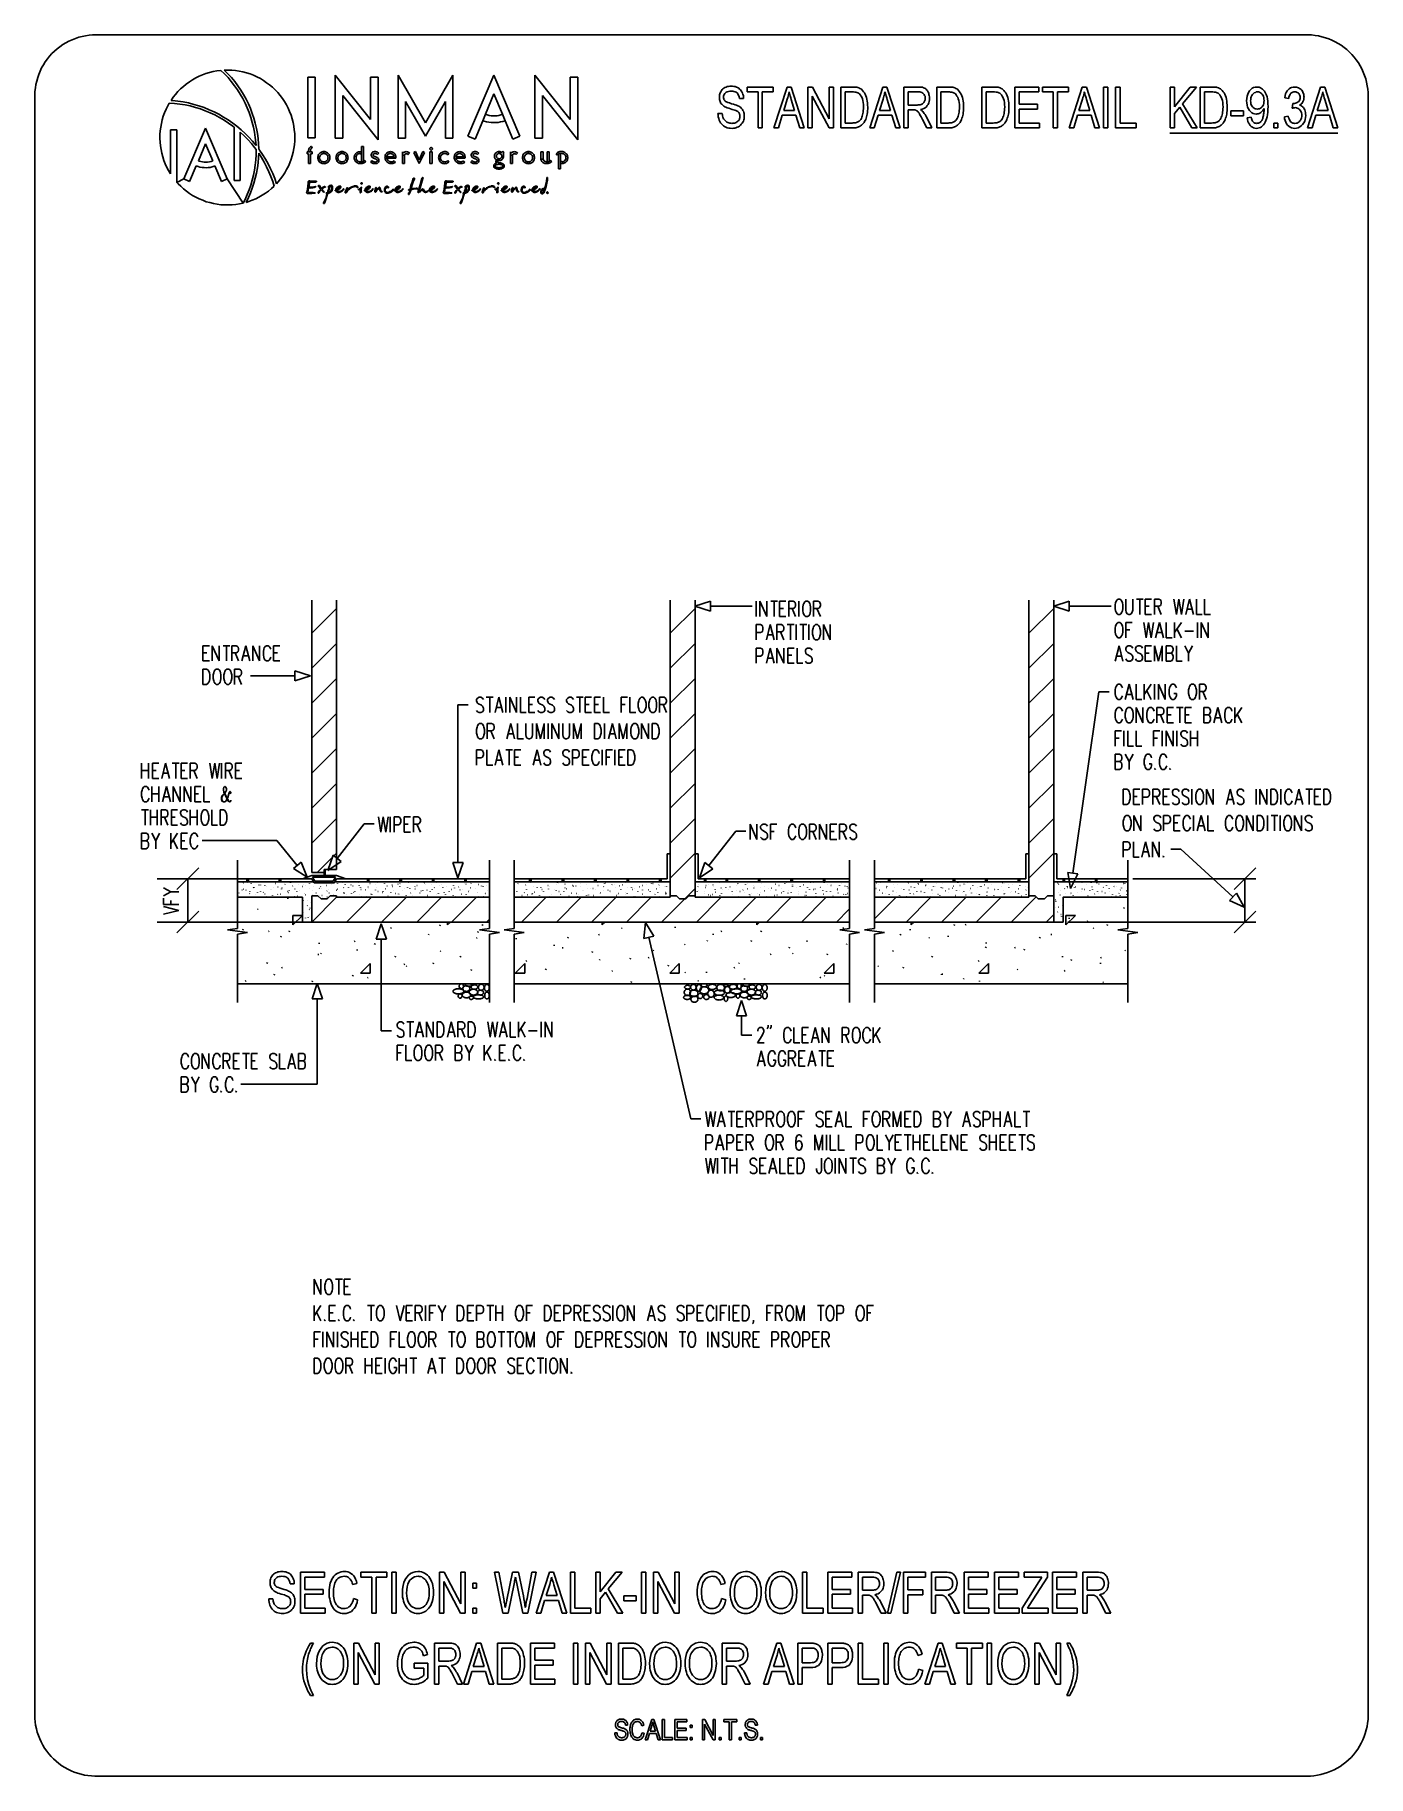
# Model space of a CAD drawing. Header units: metres. Extents: x 13 to 600, y -782 to -15.
import ezdxf

# ---------------------------------------------------------------- set-up
doc = ezdxf.new("R2010")
doc.units = ezdxf.units.M

msp = doc.modelspace()

# ---------------------------------------------------------------- linework, layer by layer
for p, q in [((38.7, -15.24), (37.14, -15.36)), ((40.26, -15.18), (38.7, -15.24)), ((573.3, -15.18), (40.26, -15.18)), ((573.84, -15.18), (573.3, -15.18)), ((575.4, -15.24), (573.84, -15.18)), ((576.96, -15.42), (575.4, -15.24)), ((21.9, -22.38), (20.82, -23.46)), ((23.1, -21.36), (21.9, -22.38)), ((24.3, -20.4), (23.1, -21.36)), ((25.56, -19.5), (24.3, -20.4)), ((26.88, -18.72), (25.56, -19.5)), ((28.26, -18), (26.88, -18.72)), ((29.7, -17.34), (28.26, -18)), ((31.14, -16.74), (29.7, -17.34)), ((32.58, -16.26), (31.14, -16.74)), ((34.08, -15.9), (32.58, -16.26)), ((35.64, -15.6), (34.08, -15.9)), ((37.14, -15.36), (35.64, -15.6)), ((578.46, -15.66), (576.96, -15.42)), ((579.96, -16.02), (578.46, -15.66)), ((581.46, -16.44), (579.96, -16.02)), ((582.96, -16.98), (581.46, -16.44)), ((584.34, -17.52), (582.96, -16.98)), ((585.78, -18.24), (584.34, -17.52)), ((587.1, -18.96), (585.78, -18.24)), ((588.42, -19.8), (587.1, -18.96)), ((589.68, -20.7), (588.42, -19.8)), ((590.88, -21.66), (589.68, -20.7)), ((592.02, -22.74), (590.88, -21.66)), ((593.1, -23.82), (592.02, -22.74)), ((16.26, -29.7), (15.6, -31.14)), ((17.04, -28.38), (16.26, -29.7)), ((17.88, -27.06), (17.04, -28.38)), ((18.78, -25.8), (17.88, -27.06)), ((19.74, -24.6), (18.78, -25.8)), ((20.82, -23.46), (19.74, -24.6)), ((594.12, -25.02), (593.1, -23.82)), ((595.08, -26.22), (594.12, -25.02)), ((595.98, -27.48), (595.08, -26.22)), ((596.76, -28.86), (595.98, -27.48)), ((597.48, -30.18), (596.76, -28.86)), ((598.14, -31.62), (597.48, -30.18)), ((13.74, -37.02), (13.5, -38.58)), ((14.1, -35.52), (13.74, -37.02)), ((14.52, -34.02), (14.1, -35.52)), ((15, -32.58), (14.52, -34.02)), ((15.6, -31.14), (15, -32.58)), ((77.46, -39), (78.66, -37.86)), ((78.66, -37.86), (79.92, -36.84)), ((79.92, -36.84), (81.3, -35.88)), ((81.3, -35.88), (82.68, -34.98)), ((82.68, -34.98), (84.12, -34.14)), ((84.12, -34.14), (85.56, -33.42)), ((85.56, -33.42), (87.12, -32.76)), ((87.12, -32.76), (88.62, -32.22)), ((88.62, -32.22), (90.24, -31.74)), ((90.24, -31.74), (91.8, -31.32)), ((91.8, -31.32), (93.42, -31.02)), ((93.42, -31.02), (95.1, -30.84)), ((95.1, -30.84), (95.16, -30.84)), ((95.16, -30.84), (96.78, -32.4)), ((96.66, -30.72), (98.34, -30.66)), ((98.28, -32.34), (96.66, -30.72)), ((96.78, -32.4), (98.34, -34.02)), ((99.84, -34.02), (98.28, -32.34)), ((98.34, -30.66), (99.96, -30.78)), ((98.34, -34.02), (99.78, -35.76)), ((99.78, -35.76), (101.16, -37.56)), ((101.28, -35.76), (99.84, -34.02)), ((99.96, -30.78), (101.64, -30.9)), ((101.16, -37.56), (102.48, -39.36)), ((102.66, -37.62), (101.28, -35.76)), ((101.64, -30.9), (103.26, -31.14)), ((103.92, -39.48), (102.66, -37.62)), ((103.26, -31.14), (104.88, -31.5)), ((104.88, -31.5), (106.44, -31.92)), ((106.44, -31.92), (108.06, -32.4)), ((108.06, -32.4), (109.56, -33)), ((109.56, -33), (111.06, -33.72)), ((111.06, -33.72), (112.56, -34.44)), ((112.56, -34.44), (113.94, -35.34)), ((113.94, -35.34), (115.32, -36.24)), ((115.32, -36.24), (116.64, -37.26)), ((116.64, -37.26), (117.9, -38.28)), ((117.9, -38.28), (119.1, -39.42)), ((136.74, -33.84), (133.5, -33.84)), ((133.5, -33.84), (133.5, -60.54)), ((136.74, -60.54), (136.74, -33.84)), ((161.1, -52.5), (145.56, -33)), ((145.56, -33), (145.56, -60.6)), ((164.46, -33.84), (161.1, -33.84)), ((161.1, -33.84), (161.1, -52.5)), ((164.46, -61.38), (164.46, -33.84)), ((173.22, -33), (173.22, -60.6)), ((185.28, -53.88), (173.22, -33)), ((197.34, -33), (185.28, -53.88)), ((197.34, -60.6), (197.34, -33)), ((215.4, -33), (203.94, -59.82)), ((226.86, -59.82), (215.4, -33)), ((249, -52.5), (233.46, -33)), ((233.46, -33), (233.46, -60.6)), ((252.3, -33.84), (249, -33.84)), ((249, -33.84), (249, -52.5)), ((252.3, -61.38), (252.3, -33.84)), ((317.1, -38.4), (317.58, -38.16)), ((317.58, -38.16), (318.12, -37.98)), ((318.12, -37.98), (318.66, -37.86)), ((318.66, -37.86), (319.2, -37.8)), ((319.2, -37.8), (319.8, -37.8)), ((319.8, -37.8), (320.4, -37.8)), ((320.4, -37.8), (321.06, -37.86)), ((321.06, -37.86), (321.6, -37.98)), ((321.6, -37.98), (322.14, -38.16)), ((322.14, -38.16), (322.68, -38.4)), ((326.88, -40.32), (326.88, -38.16)), ((326.88, -38.16), (338.34, -38.16)), ((338.34, -38.16), (338.34, -40.32)), ((338.64, -56.16), (344.46, -38.16)), ((344.46, -38.16), (346.26, -38.16)), ((346.26, -38.16), (352.02, -56.16)), ((353.64, -56.16), (353.64, -38.16)), ((353.64, -38.16), (355.68, -38.16)), ((355.68, -38.16), (363.06, -52.08)), ((363.06, -52.08), (363.06, -38.16)), ((363.06, -38.16), (364.92, -38.16)), ((364.92, -38.16), (364.92, -56.16)), ((368.1, -56.16), (368.1, -38.16)), ((368.1, -38.16), (373.08, -38.16)), ((373.08, -38.16), (373.68, -38.16)), ((373.68, -38.16), (374.28, -38.16)), ((374.28, -38.16), (374.76, -38.22)), ((374.76, -38.22), (375.24, -38.28)), ((375.24, -38.28), (375.6, -38.4)), ((380.88, -56.16), (386.64, -38.16)), ((386.64, -38.16), (388.44, -38.16)), ((388.44, -38.16), (394.26, -56.16)), ((395.88, -56.16), (395.88, -38.16)), ((395.88, -38.16), (402.12, -38.16)), ((402.12, -38.16), (402.84, -38.16)), ((402.84, -38.16), (403.5, -38.22)), ((403.5, -38.22), (404.1, -38.28)), ((404.1, -38.28), (404.58, -38.46)), ((410.34, -56.16), (410.34, -38.16)), ((410.34, -38.16), (415.26, -38.16)), ((415.26, -38.16), (415.92, -38.16)), ((415.92, -38.16), (416.46, -38.16)), ((416.46, -38.16), (417, -38.22)), ((417, -38.22), (417.42, -38.28)), ((417.42, -38.28), (417.84, -38.4)), ((430.26, -56.16), (430.26, -38.16)), ((430.26, -38.16), (435.24, -38.16)), ((435.24, -38.16), (435.84, -38.16)), ((435.84, -38.16), (436.44, -38.16)), ((436.44, -38.16), (436.92, -38.22)), ((436.92, -38.22), (437.4, -38.28)), ((437.4, -38.28), (437.76, -38.4)), ((444.72, -56.16), (444.72, -38.16)), ((444.72, -38.16), (455.28, -38.16)), ((455.28, -38.16), (455.28, -40.32)), ((456.9, -40.32), (456.9, -38.16)), ((456.9, -38.16), (468.3, -38.16)), ((468.3, -38.16), (468.3, -40.32)), ((468.6, -56.16), (474.42, -38.16)), ((474.42, -38.16), (476.22, -38.16)), ((476.22, -38.16), (482.04, -56.16)), ((483.78, -56.16), (483.78, -38.16)), ((483.78, -38.16), (485.64, -38.16)), ((485.64, -38.16), (485.64, -56.16)), ((489.12, -56.16), (489.12, -38.16)), ((489.12, -38.16), (491.04, -38.16)), ((491.04, -38.16), (491.04, -54)), ((513.12, -56.16), (513.12, -38.16)), ((513.12, -38.16), (514.98, -38.16)), ((514.98, -38.16), (514.98, -46.8)), ((514.98, -46.8), (521.94, -38.16)), ((524.64, -38.16), (518.58, -45.48)), ((521.94, -38.16), (524.64, -38.16)), ((526.38, -56.16), (526.38, -38.16)), ((526.38, -38.16), (531.36, -38.16)), ((531.36, -38.16), (531.96, -38.16)), ((531.96, -38.16), (532.56, -38.16)), ((532.56, -38.16), (533.04, -38.22)), ((533.04, -38.22), (533.52, -38.28)), ((533.52, -38.28), (533.88, -38.4)), ((549.84, -38.4), (550.56, -38.22)), ((550.56, -38.22), (551.28, -38.16)), ((551.28, -38.16), (551.82, -38.16)), ((551.82, -38.16), (552.36, -38.28)), ((552.36, -38.28), (552.84, -38.46)), ((566.58, -38.34), (567.24, -38.16)), ((567.24, -38.16), (567.9, -38.16)), ((567.9, -38.16), (568.32, -38.16)), ((568.32, -38.16), (568.8, -38.22)), ((568.8, -38.22), (569.22, -38.34)), ((573.54, -56.16), (579.36, -38.16)), ((579.36, -38.16), (581.16, -38.16)), ((581.16, -38.16), (586.98, -56.16)), ((598.74, -33.06), (598.14, -31.62)), ((599.22, -34.56), (598.74, -33.06)), ((599.58, -36.06), (599.22, -34.56)), ((599.88, -37.56), (599.58, -36.06)), ((600.12, -39.06), (599.88, -37.56)), ((13.32, -40.08), (13.26, -41.64)), ((13.26, -41.64), (13.26, -42.18)), ((13.26, -42.18), (13.26, -754.56)), ((13.5, -38.58), (13.32, -40.08)), ((71.76, -46.5), (72.48, -45.24)), ((72.48, -45.24), (74.82, -45.36)), ((73.26, -44.04), (74.16, -42.66)), ((73.86, -44.1), (73.26, -44.04)), ((76.2, -44.34), (73.86, -44.1)), ((74.16, -42.66), (75.18, -41.4)), ((74.82, -45.36), (77.1, -45.66)), ((75.18, -41.4), (76.26, -40.14)), ((78.54, -44.7), (76.2, -44.34)), ((76.26, -40.14), (77.46, -39)), ((77.1, -45.66), (79.44, -46.02)), ((80.94, -45.18), (78.54, -44.7)), ((83.22, -45.78), (80.94, -45.18)), ((85.5, -46.44), (83.22, -45.78)), ((102.48, -39.36), (103.68, -41.28)), ((103.68, -41.28), (104.82, -43.26)), ((105.12, -41.46), (103.92, -39.48)), ((104.82, -43.26), (105.84, -45.24)), ((106.26, -43.44), (105.12, -41.46)), ((105.84, -45.24), (106.8, -47.28)), ((107.28, -45.48), (106.26, -43.44)), ((108.18, -47.58), (107.28, -45.48)), ((119.1, -39.42), (120.18, -40.62)), ((120.18, -40.62), (121.26, -41.88)), ((121.26, -41.88), (122.28, -43.2)), ((122.28, -43.2), (123.18, -44.58)), ((123.18, -44.58), (124.02, -46.02)), ((148.86, -60.6), (148.86, -41.94)), ((148.86, -41.94), (164.46, -61.38)), ((176.52, -60.6), (176.52, -44.46)), ((176.52, -44.46), (185.28, -59.82)), ((185.28, -59.82), (194.04, -44.46)), ((194.04, -44.46), (194.04, -60.6)), ((211.62, -50.16), (215.4, -41.1)), ((215.4, -41.1), (219.18, -50.16)), ((236.76, -41.94), (252.3, -61.38)), ((236.76, -60.6), (236.76, -41.94)), ((314.64, -42.18), (314.7, -41.64)), ((314.64, -42.72), (314.64, -42.18)), ((314.64, -43.2), (314.64, -42.72)), ((314.7, -43.68), (314.64, -43.2)), ((314.7, -41.64), (314.82, -41.16)), ((314.82, -44.1), (314.7, -43.68)), ((314.82, -41.16), (315, -40.68)), ((314.94, -44.52), (314.82, -44.1)), ((315.12, -44.94), (314.94, -44.52)), ((315, -40.68), (315.24, -40.2)), ((315.36, -45.36), (315.12, -44.94)), ((315.24, -40.2), (315.54, -39.72)), ((315.66, -45.72), (315.36, -45.36)), ((315.54, -39.72), (315.84, -39.3)), ((315.96, -46.02), (315.66, -45.72)), ((315.84, -39.3), (316.2, -38.94)), ((316.2, -38.94), (316.62, -38.64)), ((316.62, -41.76), (316.5, -42.18)), ((316.5, -42.18), (316.5, -42.6)), ((316.5, -42.6), (316.5, -42.96)), ((316.5, -42.96), (316.56, -43.32)), ((316.56, -43.32), (316.68, -43.62)), ((316.62, -38.64), (317.1, -38.4)), ((316.8, -41.4), (316.62, -41.76)), ((316.68, -43.62), (316.86, -43.92)), ((316.98, -41.04), (316.8, -41.4)), ((316.86, -43.92), (317.04, -44.16)), ((317.28, -40.74), (316.98, -41.04)), ((317.04, -44.16), (317.34, -44.46)), ((317.64, -40.44), (317.28, -40.74)), ((317.34, -44.46), (317.82, -44.7)), ((318.12, -40.2), (317.64, -40.44)), ((317.82, -44.7), (318.36, -44.94)), ((318.6, -40.08), (318.12, -40.2)), ((318.36, -44.94), (319.14, -45.18)), ((319.2, -39.96), (318.6, -40.08)), ((319.14, -45.18), (319.98, -45.48)), ((319.86, -39.96), (319.2, -39.96)), ((320.52, -39.96), (319.86, -39.96)), ((319.98, -45.48), (320.88, -45.72)), ((321.06, -40.08), (320.52, -39.96)), ((320.88, -45.72), (321.66, -45.96)), ((321.6, -40.2), (321.06, -40.08)), ((322.02, -40.44), (321.6, -40.2)), ((321.66, -45.96), (322.26, -46.2)), ((322.44, -40.74), (322.02, -40.44)), ((322.74, -41.1), (322.44, -40.74)), ((322.68, -38.4), (323.16, -38.7)), ((322.98, -41.52), (322.74, -41.1)), ((323.22, -42), (322.98, -41.52)), ((323.16, -38.7), (323.58, -39.06)), ((323.34, -42.54), (323.22, -42)), ((323.46, -43.2), (323.34, -42.54)), ((325.32, -43.2), (323.46, -43.2)), ((323.58, -39.06), (323.94, -39.42)), ((323.94, -39.42), (324.3, -39.84)), ((324.3, -39.84), (324.6, -40.32)), ((324.6, -40.32), (324.84, -40.86)), ((324.84, -40.86), (325.02, -41.4)), ((325.02, -41.4), (325.2, -41.94)), ((325.2, -41.94), (325.26, -42.54)), ((325.26, -42.54), (325.32, -43.2)), ((331.68, -40.32), (326.88, -40.32)), ((331.68, -56.16), (331.68, -40.32)), ((338.34, -40.32), (333.54, -40.32)), ((333.54, -40.32), (333.54, -56.16)), ((344.52, -43.5), (342.96, -48.42)), ((344.76, -42.78), (344.52, -43.5)), ((344.94, -42.12), (344.76, -42.78)), ((345.06, -41.52), (344.94, -42.12)), ((345.24, -40.92), (345.06, -41.52)), ((345.36, -40.32), (345.24, -40.92)), ((345.48, -40.8), (345.36, -40.32)), ((345.66, -41.4), (345.48, -40.8)), ((345.84, -42.06), (345.66, -41.4)), ((346.08, -42.84), (345.84, -42.06)), ((346.32, -43.68), (346.08, -42.84)), ((347.76, -48.42), (346.32, -43.68)), ((362.94, -56.16), (355.56, -42.18)), ((355.56, -42.18), (355.56, -56.16)), ((373.02, -40.32), (370.02, -40.32)), ((370.02, -40.32), (370.02, -54)), ((373.68, -40.32), (373.02, -40.32)), ((374.28, -40.38), (373.68, -40.32)), ((374.76, -40.44), (374.28, -40.38)), ((375.18, -40.5), (374.76, -40.44)), ((375.54, -40.68), (375.18, -40.5)), ((375.96, -40.92), (375.54, -40.68)), ((375.6, -38.4), (376.08, -38.58)), ((376.32, -41.22), (375.96, -40.92)), ((376.08, -38.58), (376.56, -38.76)), ((376.68, -41.64), (376.32, -41.22)), ((376.56, -38.76), (376.98, -39)), ((377.04, -42.12), (376.68, -41.64)), ((376.98, -39), (377.34, -39.3)), ((377.34, -42.66), (377.04, -42.12)), ((377.34, -39.3), (377.7, -39.66)), ((377.64, -43.32), (377.34, -42.66)), ((377.82, -44.1), (377.64, -43.32)), ((377.7, -39.66), (378.12, -40.2)), ((377.94, -44.94), (377.82, -44.1)), ((378.06, -45.9), (377.94, -44.94)), ((378.06, -46.98), (378.06, -45.9)), ((378.12, -40.2), (378.54, -40.74)), ((378.54, -40.74), (378.84, -41.34)), ((378.84, -41.34), (379.14, -42.06)), ((379.14, -42.06), (379.38, -42.78)), ((379.38, -42.78), (379.62, -43.5)), ((379.62, -43.5), (379.74, -44.34)), ((379.74, -44.34), (379.86, -45.18)), ((379.86, -45.18), (379.92, -46.08)), ((386.76, -43.5), (385.14, -48.42)), ((386.94, -42.78), (386.76, -43.5)), ((387.12, -42.12), (386.94, -42.78)), ((387.3, -41.52), (387.12, -42.12)), ((387.42, -40.92), (387.3, -41.52)), ((387.54, -40.32), (387.42, -40.92)), ((387.72, -40.8), (387.54, -40.32)), ((387.9, -41.4), (387.72, -40.8)), ((388.08, -42.06), (387.9, -41.4)), ((388.32, -42.84), (388.08, -42.06)), ((388.56, -43.68), (388.32, -42.84)), ((389.94, -48.42), (388.56, -43.68)), ((402.24, -40.32), (397.74, -40.32)), ((397.74, -40.32), (397.74, -46.08)), ((402.84, -40.32), (402.24, -40.32)), ((402.72, -46.02), (403.08, -45.96)), ((403.32, -40.44), (402.84, -40.32)), ((403.08, -45.96), (403.44, -45.84)), ((403.8, -40.56), (403.32, -40.44)), ((403.44, -45.84), (403.8, -45.72)), ((404.22, -40.8), (403.8, -40.56)), ((403.8, -45.72), (404.04, -45.6)), ((404.04, -45.6), (404.28, -45.42)), ((404.52, -41.1), (404.22, -40.8)), ((404.28, -45.42), (404.52, -45.18)), ((404.82, -41.4), (404.52, -41.1)), ((404.52, -45.18), (404.7, -44.94)), ((404.58, -38.46), (405, -38.64)), ((404.7, -44.94), (404.88, -44.7)), ((405, -41.82), (404.82, -41.4)), ((404.88, -44.7), (405, -44.4)), ((405, -38.64), (405.36, -38.82)), ((405.18, -42.18), (405, -41.82)), ((405, -44.4), (405.12, -44.1)), ((405.12, -44.1), (405.24, -43.8)), ((405.24, -42.66), (405.18, -42.18)), ((405.3, -43.14), (405.24, -42.66)), ((405.24, -43.44), (405.3, -43.14)), ((405.24, -43.8), (405.24, -43.44)), ((405.36, -38.82), (405.72, -39.12)), ((405.72, -39.12), (406.02, -39.48)), ((406.02, -39.48), (406.32, -39.9)), ((406.56, -45.78), (406.2, -46.32)), ((406.32, -39.9), (406.56, -40.38)), ((406.56, -40.38), (406.8, -40.86)), ((406.8, -45.18), (406.56, -45.78)), ((406.8, -40.86), (406.92, -41.4)), ((406.98, -44.52), (406.8, -45.18)), ((406.92, -41.4), (407.04, -41.94)), ((407.1, -43.86), (406.98, -44.52)), ((407.04, -41.94), (407.1, -42.48)), ((407.1, -42.48), (407.16, -43.08)), ((407.16, -43.08), (407.1, -43.86)), ((415.26, -40.32), (412.2, -40.32)), ((412.2, -40.32), (412.2, -54)), ((415.92, -40.32), (415.26, -40.32)), ((416.46, -40.38), (415.92, -40.32)), ((417, -40.44), (416.46, -40.38)), ((417.42, -40.5), (417, -40.44)), ((417.72, -40.68), (417.42, -40.5)), ((418.14, -40.92), (417.72, -40.68)), ((417.84, -38.4), (418.32, -38.58)), ((418.56, -41.22), (418.14, -40.92)), ((418.32, -38.58), (418.74, -38.76)), ((418.92, -41.64), (418.56, -41.22)), ((418.74, -38.76), (419.16, -39)), ((419.22, -42.12), (418.92, -41.64)), ((419.16, -39), (419.58, -39.3)), ((419.58, -42.66), (419.22, -42.12)), ((419.58, -39.3), (419.94, -39.66)), ((419.82, -43.32), (419.58, -42.66)), ((420.06, -44.1), (419.82, -43.32)), ((419.94, -39.66), (420.36, -40.2)), ((420.18, -44.94), (420.06, -44.1)), ((420.3, -45.9), (420.18, -44.94)), ((420.3, -46.98), (420.3, -45.9)), ((420.36, -40.2), (420.72, -40.74)), ((420.72, -40.74), (421.08, -41.34)), ((421.08, -41.34), (421.38, -42.06)), ((421.38, -42.06), (421.62, -42.78)), ((421.62, -42.78), (421.8, -43.5)), ((421.8, -43.5), (421.98, -44.34)), ((421.98, -44.34), (422.1, -45.18)), ((422.1, -45.18), (422.16, -46.08)), ((435.24, -40.32), (432.18, -40.32)), ((432.18, -40.32), (432.18, -54)), ((435.84, -40.32), (435.24, -40.32)), ((436.44, -40.38), (435.84, -40.32)), ((436.92, -40.44), (436.44, -40.38)), ((437.34, -40.5), (436.92, -40.44)), ((437.7, -40.68), (437.34, -40.5)), ((438.12, -40.92), (437.7, -40.68)), ((437.76, -38.4), (438.24, -38.58)), ((438.48, -41.22), (438.12, -40.92)), ((438.24, -38.58), (438.72, -38.76)), ((438.84, -41.64), (438.48, -41.22)), ((438.72, -38.76), (439.14, -39)), ((439.2, -42.12), (438.84, -41.64)), ((439.14, -39), (439.5, -39.3)), ((439.5, -42.66), (439.2, -42.12)), ((439.5, -39.3), (439.86, -39.66)), ((439.8, -43.32), (439.5, -42.66)), ((439.98, -44.1), (439.8, -43.32)), ((439.86, -39.66), (440.34, -40.2)), ((440.16, -44.94), (439.98, -44.1)), ((440.22, -45.9), (440.16, -44.94)), ((440.28, -46.98), (440.22, -45.9)), ((440.34, -40.2), (440.7, -40.74)), ((440.7, -40.74), (441.06, -41.34)), ((441.06, -41.34), (441.36, -42.06)), ((441.36, -42.06), (441.6, -42.78)), ((441.6, -42.78), (441.78, -43.5)), ((441.78, -43.5), (441.96, -44.34)), ((441.96, -44.34), (442.08, -45.18)), ((442.08, -45.18), (442.14, -46.08)), ((455.28, -40.32), (446.64, -40.32)), ((446.64, -40.32), (446.64, -45.72)), ((446.64, -45.72), (454.74, -45.72)), ((454.74, -45.72), (454.74, -47.88)), ((461.64, -40.32), (456.9, -40.32)), ((461.64, -56.16), (461.64, -40.32)), ((468.3, -40.32), (463.56, -40.32)), ((463.56, -40.32), (463.56, -56.16)), ((474.54, -43.5), (472.92, -48.42)), ((474.72, -42.78), (474.54, -43.5)), ((474.9, -42.12), (474.72, -42.78)), ((475.08, -41.52), (474.9, -42.12)), ((475.2, -40.92), (475.08, -41.52)), ((475.32, -40.32), (475.2, -40.92)), ((475.5, -40.8), (475.32, -40.32)), ((475.62, -41.4), (475.5, -40.8)), ((475.86, -42.06), (475.62, -41.4)), ((476.1, -42.84), (475.86, -42.06)), ((476.34, -43.68), (476.1, -42.84)), ((477.72, -48.42), (476.34, -43.68)), ((518.58, -45.48), (524.94, -56.16)), ((531.3, -40.32), (528.3, -40.32)), ((528.3, -40.32), (528.3, -54)), ((531.96, -40.32), (531.3, -40.32)), ((532.56, -40.38), (531.96, -40.32)), ((533.04, -40.44), (532.56, -40.38)), ((533.46, -40.5), (533.04, -40.44)), ((533.82, -40.68), (533.46, -40.5)), ((534.24, -40.92), (533.82, -40.68)), ((533.88, -38.4), (534.36, -38.58)), ((534.6, -41.22), (534.24, -40.92)), ((534.36, -38.58), (534.84, -38.76)), ((534.96, -41.64), (534.6, -41.22)), ((534.84, -38.76), (535.26, -39)), ((535.32, -42.12), (534.96, -41.64)), ((535.26, -39), (535.62, -39.3)), ((535.62, -42.66), (535.32, -42.12)), ((535.62, -39.3), (535.98, -39.66)), ((535.92, -43.32), (535.62, -42.66)), ((536.1, -44.1), (535.92, -43.32)), ((535.98, -39.66), (536.4, -40.2)), ((536.28, -44.94), (536.1, -44.1)), ((536.34, -45.9), (536.28, -44.94)), ((536.4, -46.98), (536.34, -45.9)), ((536.4, -40.2), (536.82, -40.74)), ((536.82, -40.74), (537.12, -41.34)), ((537.12, -41.34), (537.42, -42.06)), ((537.42, -42.06), (537.72, -42.78)), ((537.72, -42.78), (537.9, -43.5)), ((537.9, -43.5), (538.08, -44.34)), ((538.08, -44.34), (538.14, -45.18)), ((538.14, -45.18), (538.26, -46.08)), ((546.78, -44.16), (546.84, -43.14)), ((546.84, -45.18), (546.78, -44.16)), ((546.84, -43.14), (546.96, -42.18)), ((546.96, -46.08), (546.84, -45.18)), ((546.96, -42.18), (547.26, -41.28)), ((547.26, -41.28), (547.62, -40.5)), ((547.62, -40.5), (548.04, -39.78)), ((548.04, -39.78), (548.58, -39.18)), ((548.58, -43.62), (548.52, -44.28)), ((548.52, -44.28), (548.58, -44.88)), ((548.58, -39.18), (549.18, -38.7)), ((548.64, -42.96), (548.58, -43.62)), ((548.58, -44.88), (548.64, -45.48)), ((548.82, -42.42), (548.64, -42.96)), ((548.64, -45.48), (548.82, -45.96)), ((549.06, -41.88), (548.82, -42.42)), ((548.82, -45.96), (549.06, -46.44)), ((549.42, -41.4), (549.06, -41.88)), ((549.18, -38.7), (549.84, -38.4)), ((549.78, -40.98), (549.42, -41.4)), ((550.14, -40.68), (549.78, -40.98)), ((550.62, -40.5), (550.14, -40.68)), ((551.04, -40.32), (550.62, -40.5)), ((551.58, -40.32), (551.04, -40.32)), ((552.06, -40.32), (551.58, -40.32)), ((552.48, -40.44), (552.06, -40.32)), ((552.9, -40.68), (552.48, -40.44)), ((552.84, -38.46), (553.38, -38.76)), ((553.32, -40.98), (552.9, -40.68)), ((553.62, -41.34), (553.32, -40.98)), ((553.38, -38.76), (553.8, -39.06)), ((553.92, -41.76), (553.62, -41.34)), ((553.8, -39.06), (554.28, -39.48)), ((554.16, -42.24), (553.92, -41.76)), ((553.92, -46.44), (554.16, -45.96)), ((554.34, -42.84), (554.16, -42.24)), ((554.16, -45.96), (554.34, -45.42)), ((554.28, -39.48), (554.64, -39.96)), ((554.4, -43.44), (554.34, -42.84)), ((554.34, -45.42), (554.4, -44.76)), ((554.46, -44.1), (554.4, -43.44)), ((554.4, -44.76), (554.46, -44.1)), ((554.64, -39.96), (555, -40.5)), ((555, -40.5), (555.3, -41.1)), ((555.3, -41.1), (555.6, -41.76)), ((555.6, -41.76), (555.78, -42.48)), ((555.78, -42.48), (555.96, -43.38)), ((555.96, -43.38), (556.08, -44.34)), ((556.08, -44.34), (556.14, -45.48)), ((556.14, -45.48), (556.2, -46.74)), ((563.58, -42.84), (563.7, -41.94)), ((565.32, -43.2), (563.58, -42.84)), ((563.7, -41.94), (563.94, -41.16)), ((563.94, -41.16), (564.24, -40.5)), ((564.24, -40.5), (564.6, -39.9)), ((564.6, -39.9), (565.02, -39.36)), ((565.02, -39.36), (565.5, -38.94)), ((565.38, -42.6), (565.32, -43.2)), ((565.56, -42.12), (565.38, -42.6)), ((565.5, -38.94), (566.04, -38.58)), ((565.74, -41.7), (565.56, -42.12)), ((565.92, -41.34), (565.74, -41.7)), ((566.22, -41.04), (565.92, -41.34)), ((566.04, -38.58), (566.58, -38.34)), ((566.46, -40.74), (566.22, -41.04)), ((566.82, -40.56), (566.46, -40.74)), ((567.18, -40.38), (566.82, -40.56)), ((566.88, -47.52), (567.12, -45.36)), ((567.12, -45.36), (567.18, -45.36)), ((567.54, -40.32), (567.18, -40.38)), ((567.18, -45.36), (567.24, -45.36)), ((567.24, -45.36), (567.3, -45.36)), ((567.3, -45.36), (567.36, -45.36)), ((567.36, -45.36), (567.42, -45.36)), ((567.42, -45.36), (567.84, -45.36)), ((567.96, -40.32), (567.54, -40.32)), ((567.84, -45.36), (568.26, -45.24)), ((568.38, -40.32), (567.96, -40.32)), ((568.26, -45.24), (568.68, -45.12)), ((568.74, -40.38), (568.38, -40.32)), ((568.68, -45.12), (569.1, -44.94)), ((569.1, -40.56), (568.74, -40.38)), ((569.4, -40.74), (569.1, -40.56)), ((569.1, -44.94), (569.46, -44.7)), ((569.22, -38.34), (569.64, -38.52)), ((569.7, -40.98), (569.4, -40.74)), ((569.46, -44.7), (569.76, -44.46)), ((569.64, -38.52), (570.06, -38.76)), ((569.94, -41.28), (569.7, -40.98)), ((569.76, -44.46), (570, -44.1)), ((570.12, -41.58), (569.94, -41.28)), ((570, -44.1), (570.18, -43.68)), ((570.06, -38.76), (570.42, -39)), ((570.24, -41.94), (570.12, -41.58)), ((570.48, -45.9), (570.12, -46.14)), ((570.18, -43.68), (570.3, -43.26)), ((570.3, -42.3), (570.24, -41.94)), ((570.36, -42.72), (570.3, -42.3)), ((570.3, -43.26), (570.36, -42.72)), ((570.42, -39), (570.78, -39.3)), ((570.84, -45.66), (570.48, -45.9)), ((570.78, -39.3), (571.08, -39.6)), ((571.08, -45.36), (570.84, -45.66)), ((571.08, -39.6), (571.32, -40.02)), ((571.38, -45), (571.08, -45.36)), ((571.32, -40.02), (571.56, -40.38)), ((571.56, -44.64), (571.38, -45)), ((571.56, -40.38), (571.74, -40.8)), ((571.74, -44.28), (571.56, -44.64)), ((571.74, -40.8), (571.92, -41.28)), ((571.92, -43.92), (571.74, -44.28)), ((571.92, -41.28), (571.98, -41.7)), ((571.98, -43.5), (571.92, -43.92)), ((571.98, -41.7), (572.04, -42.18)), ((572.04, -43.08), (571.98, -43.5)), ((572.04, -42.18), (572.1, -42.6)), ((572.1, -42.6), (572.04, -43.08)), ((579.48, -43.5), (577.86, -48.42)), ((579.66, -42.78), (579.48, -43.5)), ((579.84, -42.12), (579.66, -42.78)), ((580.02, -41.52), (579.84, -42.12)), ((580.14, -40.92), (580.02, -41.52)), ((580.26, -40.32), (580.14, -40.92)), ((580.38, -40.8), (580.26, -40.32)), ((580.56, -41.4), (580.38, -40.8)), ((580.8, -42.06), (580.56, -41.4)), ((580.98, -42.84), (580.8, -42.06)), ((581.28, -43.68), (580.98, -42.84)), ((582.66, -48.42), (581.28, -43.68)), ((600.24, -40.62), (600.12, -39.06)), ((600.3, -42.18), (600.24, -40.62)), ((600.3, -754.56), (600.3, -42.18)), ((69, -54.18), (69.36, -52.62)), ((69.36, -52.62), (69.84, -51)), ((69.84, -51), (70.38, -49.5)), ((70.38, -49.5), (71.04, -47.94)), ((71.04, -47.94), (71.76, -46.5)), ((79.44, -46.02), (81.66, -46.5)), ((81.66, -46.5), (83.94, -47.1)), ((83.94, -47.1), (86.16, -47.82)), ((87.78, -47.22), (85.5, -46.44)), ((86.16, -47.82), (88.32, -48.6)), ((90, -48.12), (87.78, -47.22)), ((88.32, -48.6), (90.48, -49.5)), ((92.16, -49.08), (90, -48.12)), ((90.48, -49.5), (92.58, -50.46)), ((94.32, -50.16), (92.16, -49.08)), ((92.58, -50.46), (94.62, -51.54)), ((96.36, -51.36), (94.32, -50.16)), ((94.62, -51.54), (96.66, -52.74)), ((98.4, -52.62), (96.36, -51.36)), ((96.66, -52.74), (98.58, -54)), ((100.38, -54), (98.4, -52.62)), ((106.8, -47.28), (107.64, -49.38)), ((107.64, -49.38), (108.42, -51.54)), ((108.96, -49.74), (108.18, -47.58)), ((108.42, -51.54), (109.02, -53.7)), ((109.68, -51.9), (108.96, -49.74)), ((110.34, -54.12), (109.68, -51.9)), ((124.02, -46.02), (124.8, -47.46)), ((124.8, -47.46), (125.46, -48.96)), ((125.46, -48.96), (126.06, -50.52)), ((126.06, -50.52), (126.54, -52.08)), ((126.54, -52.08), (126.96, -53.7)), ((207.06, -61.14), (210.48, -52.98)), ((210.48, -52.98), (211.62, -50.16)), ((210.48, -52.98), (211.62, -50.16)), ((211.08, -53.16), (210.48, -52.98)), ((212.1, -53.46), (211.08, -53.16)), ((211.62, -50.16), (212.46, -50.46)), ((213.12, -53.64), (212.1, -53.46)), ((212.46, -50.46), (213.3, -50.64)), ((214.2, -53.76), (213.12, -53.64)), ((213.3, -50.64), (214.14, -50.76)), ((214.14, -50.76), (215.04, -50.88)), ((215.04, -50.88), (215.88, -50.88)), ((215.88, -50.88), (216.78, -50.76)), ((216.78, -50.76), (217.62, -50.64)), ((218.34, -53.52), (217.32, -53.7)), ((217.62, -50.64), (218.46, -50.4)), ((219.36, -53.28), (218.34, -53.52)), ((218.46, -50.4), (219.18, -50.16)), ((219.18, -50.16), (220.38, -52.98)), ((219.18, -50.16), (220.38, -52.98)), ((220.38, -52.98), (219.36, -53.28)), ((220.38, -52.98), (223.74, -61.14)), ((314.04, -49.86), (315.9, -49.86)), ((314.1, -50.58), (314.04, -49.86)), ((314.16, -51.3), (314.1, -50.58)), ((314.34, -52.02), (314.16, -51.3)), ((314.58, -52.68), (314.34, -52.02)), ((314.82, -53.28), (314.58, -52.68)), ((315.18, -53.88), (314.82, -53.28)), ((315.9, -49.86), (315.96, -50.4)), ((316.32, -46.32), (315.96, -46.02)), ((315.96, -50.4), (316.08, -50.88)), ((316.08, -50.88), (316.2, -51.36)), ((316.2, -51.36), (316.32, -51.78)), ((316.68, -46.62), (316.32, -46.32)), ((316.32, -51.78), (316.5, -52.14)), ((316.5, -52.14), (316.74, -52.5)), ((317.1, -46.86), (316.68, -46.62)), ((316.74, -52.5), (316.98, -52.8)), ((316.98, -52.8), (317.28, -53.1)), ((317.52, -47.04), (317.1, -46.86)), ((317.28, -53.1), (317.58, -53.34)), ((318.12, -47.28), (317.52, -47.04)), ((317.58, -53.34), (317.94, -53.58)), ((317.94, -53.58), (318.36, -53.82)), ((318.78, -47.52), (318.12, -47.28)), ((319.56, -47.76), (318.78, -47.52)), ((320.28, -48), (319.56, -47.76)), ((320.94, -48.18), (320.28, -48)), ((321.42, -48.36), (320.94, -48.18)), ((321.84, -48.48), (321.42, -48.36)), ((322.14, -48.6), (321.84, -48.48)), ((322.08, -53.76), (322.38, -53.52)), ((322.5, -48.78), (322.14, -48.6)), ((322.26, -46.2), (322.8, -46.38)), ((322.38, -53.52), (322.68, -53.34)), ((322.8, -48.96), (322.5, -48.78)), ((322.68, -53.34), (322.92, -53.1)), ((322.8, -46.38), (323.22, -46.56)), ((323.04, -49.2), (322.8, -48.96)), ((322.92, -53.1), (323.16, -52.86)), ((323.22, -49.38), (323.04, -49.2)), ((323.16, -52.86), (323.34, -52.56)), ((323.22, -46.56), (323.64, -46.92)), ((323.4, -49.62), (323.22, -49.38)), ((323.34, -52.56), (323.46, -52.26)), ((323.52, -49.86), (323.4, -49.62)), ((323.46, -52.26), (323.58, -51.96)), ((323.58, -50.16), (323.52, -49.86)), ((323.7, -50.46), (323.58, -50.16)), ((323.58, -51.96), (323.64, -51.66)), ((323.64, -46.92), (324.06, -47.22)), ((323.64, -51.66), (323.7, -51.36)), ((323.7, -50.76), (323.7, -50.46)), ((323.7, -51.06), (323.7, -50.76)), ((323.7, -51.36), (323.7, -51.06)), ((324.06, -47.22), (324.42, -47.58)), ((324.42, -47.58), (324.78, -48)), ((324.96, -53.64), (324.66, -54.12)), ((324.78, -48), (325.02, -48.42)), ((325.2, -53.16), (324.96, -53.64)), ((325.02, -48.42), (325.2, -48.84)), ((325.2, -48.84), (325.38, -49.38)), ((325.38, -52.62), (325.2, -53.16)), ((325.38, -49.38), (325.5, -49.86)), ((325.5, -52.08), (325.38, -52.62)), ((325.5, -49.86), (325.56, -50.4)), ((325.56, -51.54), (325.5, -52.08)), ((325.56, -50.4), (325.62, -50.94)), ((325.62, -50.94), (325.56, -51.54)), ((342.3, -50.58), (340.62, -56.16)), ((348.36, -50.58), (342.3, -50.58)), ((342.96, -48.42), (347.76, -48.42)), ((350.04, -56.16), (348.36, -50.58)), ((375, -53.76), (375.36, -53.64)), ((375.36, -53.64), (375.66, -53.52)), ((375.66, -53.52), (375.96, -53.34)), ((375.96, -53.34), (376.2, -53.16)), ((376.2, -53.16), (376.44, -52.92)), ((376.44, -52.92), (376.62, -52.74)), ((376.62, -52.74), (376.92, -52.38)), ((376.92, -52.38), (377.16, -51.96)), ((377.16, -51.96), (377.34, -51.48)), ((377.34, -51.48), (377.52, -51)), ((377.52, -51), (377.7, -50.46)), ((377.7, -50.46), (377.82, -49.86)), ((377.82, -49.86), (377.94, -49.2)), ((377.94, -49.2), (378, -48.54)), ((378, -48.54), (378.06, -47.76)), ((378.06, -47.76), (378.06, -46.98)), ((378.6, -53.28), (378.36, -53.7)), ((378.84, -52.86), (378.6, -53.28)), ((379.08, -52.38), (378.84, -52.86)), ((379.26, -51.84), (379.08, -52.38)), ((379.44, -51.3), (379.26, -51.84)), ((379.56, -50.64), (379.44, -51.3)), ((379.74, -50.04), (379.56, -50.64)), ((379.86, -49.32), (379.74, -50.04)), ((379.92, -48.6), (379.86, -49.32)), ((379.92, -46.08), (379.98, -47.04)), ((379.98, -47.82), (379.92, -48.6)), ((379.98, -47.04), (379.98, -47.82)), ((384.54, -50.58), (382.86, -56.16)), ((390.6, -50.58), (384.54, -50.58)), ((385.14, -48.42), (389.94, -48.42)), ((392.28, -56.16), (390.6, -50.58)), ((397.74, -46.08), (401.76, -46.08)), ((399.9, -48.24), (397.74, -48.24)), ((397.74, -48.24), (397.74, -56.16)), ((400.2, -48.24), (399.9, -48.24)), ((400.44, -48.24), (400.2, -48.24)), ((400.62, -48.24), (400.44, -48.24)), ((400.8, -48.24), (400.62, -48.24)), ((400.98, -48.3), (400.8, -48.24)), ((401.1, -48.36), (400.98, -48.3)), ((401.28, -48.42), (401.1, -48.36)), ((401.46, -48.54), (401.28, -48.42)), ((401.64, -48.66), (401.46, -48.54)), ((401.82, -48.78), (401.64, -48.66)), ((401.76, -46.08), (402.24, -46.02)), ((402, -48.96), (401.82, -48.78)), ((402.18, -49.14), (402, -48.96)), ((402.36, -49.38), (402.18, -49.14)), ((402.24, -46.02), (402.72, -46.02)), ((402.54, -49.68), (402.36, -49.38)), ((402.78, -49.98), (402.54, -49.68)), ((402.96, -50.34), (402.78, -49.98)), ((403.2, -50.76), (402.96, -50.34)), ((403.98, -47.88), (403.2, -48.06)), ((403.2, -48.06), (403.44, -48.24)), ((403.5, -51.24), (403.2, -50.76)), ((403.44, -48.24), (403.68, -48.42)), ((403.8, -51.84), (403.5, -51.24)), ((403.68, -48.42), (403.92, -48.6)), ((404.1, -52.44), (403.8, -51.84)), ((403.92, -48.6), (404.1, -48.78)), ((404.64, -47.58), (403.98, -47.88)), ((404.1, -48.78), (404.28, -48.96)), ((405.96, -56.16), (404.1, -52.44)), ((404.28, -48.96), (404.58, -49.38)), ((404.58, -49.38), (404.88, -49.8)), ((405.24, -47.28), (404.64, -47.58)), ((404.88, -49.8), (405.18, -50.28)), ((405.18, -50.28), (405.48, -50.76)), ((405.78, -46.86), (405.24, -47.28)), ((405.48, -50.76), (405.78, -51.3)), ((406.2, -46.32), (405.78, -46.86)), ((405.78, -51.3), (408.18, -56.16)), ((417.24, -53.76), (417.54, -53.64)), ((417.54, -53.64), (417.9, -53.52)), ((417.9, -53.52), (418.14, -53.34)), ((418.14, -53.34), (418.44, -53.16)), ((418.44, -53.16), (418.68, -52.92)), ((418.68, -52.92), (418.86, -52.74)), ((418.86, -52.74), (419.1, -52.38)), ((419.1, -52.38), (419.34, -51.96)), ((419.34, -51.96), (419.58, -51.48)), ((419.58, -51.48), (419.76, -51)), ((419.76, -51), (419.94, -50.46)), ((419.94, -50.46), (420.06, -49.86)), ((420.06, -49.86), (420.18, -49.2)), ((420.18, -49.2), (420.24, -48.54)), ((420.24, -48.54), (420.3, -47.76)), ((420.3, -47.76), (420.3, -46.98)), ((420.84, -53.28), (420.6, -53.7)), ((421.08, -52.86), (420.84, -53.28)), ((421.26, -52.38), (421.08, -52.86)), ((421.44, -51.84), (421.26, -52.38)), ((421.62, -51.3), (421.44, -51.84)), ((421.8, -50.64), (421.62, -51.3)), ((421.92, -50.04), (421.8, -50.64)), ((422.04, -49.32), (421.92, -50.04)), ((422.1, -48.6), (422.04, -49.32)), ((422.16, -47.82), (422.1, -48.6)), ((422.16, -46.08), (422.16, -47.04)), ((422.16, -47.04), (422.16, -47.82)), ((437.16, -53.76), (437.52, -53.64)), ((437.52, -53.64), (437.82, -53.52)), ((437.82, -53.52), (438.12, -53.34)), ((438.12, -53.34), (438.36, -53.16)), ((438.36, -53.16), (438.6, -52.92)), ((438.6, -52.92), (438.84, -52.74)), ((438.84, -52.74), (439.08, -52.38)), ((439.08, -52.38), (439.32, -51.96)), ((439.32, -51.96), (439.5, -51.48)), ((439.5, -51.48), (439.74, -51)), ((439.74, -51), (439.86, -50.46)), ((439.86, -50.46), (440.04, -49.86)), ((440.04, -49.86), (440.1, -49.2)), ((440.1, -49.2), (440.22, -48.54)), ((440.22, -47.76), (440.28, -46.98)), ((440.22, -48.54), (440.22, -47.76)), ((440.76, -53.28), (440.52, -53.7)), ((441, -52.86), (440.76, -53.28)), ((441.24, -52.38), (441, -52.86)), ((441.42, -51.84), (441.24, -52.38)), ((441.6, -51.3), (441.42, -51.84)), ((441.78, -50.64), (441.6, -51.3)), ((441.9, -50.04), (441.78, -50.64)), ((442.02, -49.32), (441.9, -50.04)), ((442.08, -48.6), (442.02, -49.32)), ((442.14, -47.82), (442.08, -48.6)), ((442.14, -46.08), (442.14, -47.04)), ((442.14, -47.04), (442.14, -47.82)), ((454.74, -47.88), (446.64, -47.88)), ((446.64, -47.88), (446.64, -54)), ((472.26, -50.58), (470.64, -56.16)), ((478.38, -50.58), (472.26, -50.58)), ((472.92, -48.42), (477.72, -48.42)), ((480, -56.16), (478.38, -50.58)), ((517.32, -46.98), (514.98, -49.86)), ((514.98, -49.86), (514.98, -56.16)), ((522.6, -56.16), (517.32, -46.98)), ((533.28, -53.76), (533.64, -53.64)), ((533.64, -53.64), (533.94, -53.52)), ((533.94, -53.52), (534.24, -53.34)), ((534.24, -53.34), (534.48, -53.16)), ((534.48, -53.16), (534.72, -52.92)), ((534.72, -52.92), (534.9, -52.74)), ((534.9, -52.74), (535.2, -52.38)), ((535.2, -52.38), (535.44, -51.96)), ((535.44, -51.96), (535.62, -51.48)), ((535.62, -51.48), (535.8, -51)), ((535.8, -51), (535.98, -50.46)), ((535.98, -50.46), (536.16, -49.86)), ((536.16, -49.86), (536.22, -49.2)), ((536.22, -49.2), (536.34, -48.54)), ((536.34, -47.76), (536.4, -46.98)), ((536.34, -48.54), (536.34, -47.76)), ((536.88, -53.28), (536.64, -53.7)), ((537.12, -52.86), (536.88, -53.28)), ((537.36, -52.38), (537.12, -52.86)), ((537.54, -51.84), (537.36, -52.38)), ((537.72, -51.3), (537.54, -51.84)), ((537.9, -50.64), (537.72, -51.3)), ((538.02, -50.04), (537.9, -50.64)), ((538.14, -49.32), (538.02, -50.04)), ((538.2, -48.6), (538.14, -49.32)), ((538.26, -47.82), (538.2, -48.6)), ((538.26, -46.08), (538.26, -47.04)), ((538.26, -47.04), (538.26, -47.82)), ((539.82, -50.76), (539.82, -48.6)), ((539.82, -48.6), (545.34, -48.6)), ((545.34, -50.76), (539.82, -50.76)), ((545.34, -48.6), (545.34, -50.76)), ((547.2, -46.98), (546.96, -46.08)), ((547.08, -51.66), (548.82, -51.48)), ((547.2, -52.5), (547.08, -51.66)), ((547.56, -47.7), (547.2, -46.98)), ((547.38, -53.28), (547.2, -52.5)), ((547.62, -53.94), (547.38, -53.28)), ((548.04, -48.42), (547.56, -47.7)), ((548.52, -48.96), (548.04, -48.42)), ((549.06, -49.44), (548.52, -48.96)), ((548.82, -51.48), (548.88, -51.96)), ((548.88, -51.96), (549.06, -52.44)), ((549.06, -46.44), (549.36, -46.86)), ((549.72, -49.74), (549.06, -49.44)), ((549.06, -52.44), (549.18, -52.86)), ((549.18, -52.86), (549.42, -53.22)), ((549.36, -46.86), (549.72, -47.22)), ((549.42, -53.22), (549.6, -53.52)), ((549.6, -53.52), (549.9, -53.76)), ((549.72, -47.22), (550.08, -47.52)), ((550.32, -49.92), (549.72, -49.74)), ((550.08, -47.52), (550.5, -47.7)), ((551.04, -50.04), (550.32, -49.92)), ((550.5, -47.7), (550.98, -47.82)), ((550.98, -47.82), (551.52, -47.88)), ((551.46, -49.98), (551.04, -50.04)), ((551.88, -49.92), (551.46, -49.98)), ((551.52, -47.88), (552, -47.82)), ((552.24, -49.8), (551.88, -49.92)), ((552, -47.82), (552.48, -47.7)), ((552.66, -49.62), (552.24, -49.8)), ((552.48, -47.7), (552.9, -47.52)), ((552.6, -53.76), (552.84, -53.58)), ((553.02, -49.38), (552.66, -49.62)), ((552.84, -53.58), (553.08, -53.34)), ((552.9, -47.52), (553.26, -47.22)), ((553.38, -49.08), (553.02, -49.38)), ((553.08, -53.34), (553.26, -53.1)), ((553.26, -47.22), (553.62, -46.86)), ((553.26, -53.1), (553.44, -52.86)), ((553.68, -48.78), (553.38, -49.08)), ((553.44, -52.86), (553.56, -52.62)), ((553.56, -52.62), (553.74, -52.32)), ((553.62, -46.86), (553.92, -46.44)), ((553.98, -48.42), (553.68, -48.78)), ((553.74, -52.32), (553.86, -51.96)), ((553.86, -51.96), (553.98, -51.6)), ((554.22, -48.06), (553.98, -48.42)), ((553.98, -51.6), (554.1, -51.18)), ((554.1, -51.18), (554.22, -50.7)), ((554.46, -47.64), (554.22, -48.06)), ((554.22, -50.7), (554.28, -50.16)), ((554.28, -50.16), (554.34, -49.68)), ((554.34, -49.68), (554.4, -49.14)), ((554.4, -49.14), (554.46, -48.6)), ((554.46, -47.76), (554.46, -47.64)), ((554.46, -47.82), (554.46, -47.76)), ((554.46, -47.94), (554.46, -47.82)), ((554.46, -48), (554.46, -47.94)), ((554.46, -48.06), (554.46, -48)), ((554.46, -48.6), (554.46, -48.06)), ((555, -53.64), (554.64, -54.24)), ((555.3, -52.92), (555, -53.64)), ((555.6, -52.2), (555.3, -52.92)), ((555.78, -51.3), (555.6, -52.2)), ((555.96, -50.34), (555.78, -51.3)), ((556.08, -49.26), (555.96, -50.34)), ((556.14, -48.06), (556.08, -49.26)), ((556.2, -46.74), (556.14, -48.06)), ((563.4, -51.3), (565.14, -50.94)), ((563.52, -52.14), (563.4, -51.3)), ((563.7, -52.92), (563.52, -52.14)), ((564, -53.64), (563.7, -52.92)), ((564.36, -54.3), (564, -53.64)), ((565.14, -50.94), (565.26, -51.54)), ((565.26, -51.54), (565.44, -52.14)), ((565.44, -52.14), (565.68, -52.62)), ((565.68, -52.62), (565.92, -53.04)), ((565.92, -53.04), (566.16, -53.4)), ((566.16, -53.4), (566.46, -53.64)), ((566.46, -53.64), (566.82, -53.88)), ((567.18, -47.4), (566.88, -47.52)), ((567.48, -47.34), (567.18, -47.4)), ((567.72, -47.28), (567.48, -47.34)), ((567.96, -47.28), (567.72, -47.28)), ((568.2, -47.22), (567.96, -47.28)), ((568.68, -47.28), (568.2, -47.22)), ((569.1, -47.4), (568.68, -47.28)), ((569.52, -47.58), (569.1, -47.4)), ((569.46, -53.76), (569.88, -53.52)), ((569.94, -47.88), (569.52, -47.58)), ((569.88, -53.52), (570.24, -53.1)), ((570.24, -48.18), (569.94, -47.88)), ((570.12, -46.14), (570.6, -46.32)), ((570.54, -48.6), (570.24, -48.18)), ((570.24, -53.1), (570.54, -52.68)), ((570.78, -49.02), (570.54, -48.6)), ((570.54, -52.68), (570.78, -52.2)), ((570.6, -46.32), (571.02, -46.56)), ((570.96, -49.5), (570.78, -49.02)), ((570.78, -52.2), (570.96, -51.72)), ((571.02, -50.04), (570.96, -49.5)), ((570.96, -51.72), (571.02, -51.18)), ((571.02, -46.56), (571.44, -46.86)), ((571.08, -50.58), (571.02, -50.04)), ((571.02, -51.18), (571.08, -50.58)), ((571.44, -46.86), (571.8, -47.22)), ((571.8, -47.22), (572.1, -47.7)), ((572.34, -53.22), (571.92, -53.94)), ((572.1, -47.7), (572.34, -48.18)), ((572.34, -48.18), (572.58, -48.72)), ((572.58, -52.38), (572.34, -53.22)), ((572.58, -48.72), (572.7, -49.32)), ((572.76, -51.54), (572.58, -52.38)), ((572.7, -49.32), (572.76, -49.92)), ((572.76, -49.92), (572.82, -50.64)), ((572.82, -50.64), (572.76, -51.54)), ((577.2, -50.58), (575.58, -56.16)), ((583.32, -50.58), (577.2, -50.58)), ((577.86, -48.42), (582.66, -48.42)), ((584.94, -56.16), (583.32, -50.58)), ((68.34, -59.1), (68.46, -57.48)), ((68.34, -60.78), (68.34, -59.1)), ((68.4, -62.4), (68.34, -60.78)), ((68.46, -57.48), (68.7, -55.8)), ((68.7, -55.8), (69, -54.18)), ((75.84, -57), (72.96, -57)), ((72.96, -57), (72.96, -76.38)), ((75.84, -80.1), (75.84, -57)), ((88.44, -56.28), (78.9, -78.6)), ((97.92, -78.6), (88.44, -56.28)), ((98.58, -54), (100.5, -55.38)), ((102.24, -55.44), (100.38, -54)), ((100.5, -55.38), (101.04, -55.8)), ((101.04, -55.8), (101.04, -79.26)), ((104.1, -56.94), (102.24, -55.44)), ((103.74, -79.26), (103.74, -58.02)), ((103.74, -58.02), (105.42, -59.64)), ((105.84, -58.56), (104.1, -56.94)), ((105.42, -59.64), (107.04, -61.26)), ((107.52, -60.24), (105.84, -58.56)), ((107.04, -61.26), (108.6, -63)), ((109.14, -62.04), (107.52, -60.24)), ((109.02, -53.7), (109.56, -55.86)), ((109.56, -55.86), (110.04, -58.08)), ((110.04, -58.08), (110.34, -60.36)), ((110.82, -56.34), (110.34, -54.12)), ((110.34, -60.36), (110.58, -62.58)), ((111.24, -58.56), (110.82, -56.34)), ((111.54, -60.84), (111.24, -58.56)), ((111.72, -63.12), (111.54, -60.84)), ((126.96, -53.7), (127.26, -55.32)), ((127.26, -55.32), (127.5, -56.94)), ((127.5, -56.94), (127.68, -58.56)), ((127.68, -58.56), (127.74, -60.24)), ((127.74, -60.24), (127.68, -61.86)), ((133.5, -60.54), (136.74, -60.54)), ((145.56, -60.6), (148.86, -60.6)), ((173.22, -60.6), (176.52, -60.6)), ((194.04, -60.6), (197.34, -60.6)), ((203.94, -59.82), (207.06, -61.14)), ((215.22, -53.82), (214.2, -53.76)), ((216.24, -53.82), (215.22, -53.82)), ((217.32, -53.7), (216.24, -53.82)), ((223.74, -61.14), (226.86, -59.82)), ((233.46, -60.6), (236.76, -60.6)), ((315.54, -54.36), (315.18, -53.88)), ((315.96, -54.84), (315.54, -54.36)), ((316.44, -55.2), (315.96, -54.84)), ((316.92, -55.56), (316.44, -55.2)), ((317.46, -55.8), (316.92, -55.56)), ((318.12, -56.04), (317.46, -55.8)), ((318.78, -56.22), (318.12, -56.04)), ((318.36, -53.82), (318.78, -53.94)), ((318.78, -53.94), (319.2, -54.06)), ((319.44, -56.28), (318.78, -56.22)), ((319.2, -54.06), (319.68, -54.12)), ((320.22, -56.34), (319.44, -56.28)), ((319.68, -54.12), (320.16, -54.18)), ((320.16, -54.18), (320.58, -54.12)), ((320.82, -56.28), (320.22, -56.34)), ((320.58, -54.12), (321, -54.06)), ((321.42, -56.22), (320.82, -56.28)), ((321, -54.06), (321.36, -54)), ((321.36, -54), (321.72, -53.88)), ((321.96, -56.04), (321.42, -56.22)), ((321.72, -53.88), (322.08, -53.76)), ((322.5, -55.86), (321.96, -56.04)), ((323.04, -55.62), (322.5, -55.86)), ((323.52, -55.32), (323.04, -55.62)), ((323.94, -54.96), (323.52, -55.32)), ((324.3, -54.54), (323.94, -54.96)), ((324.66, -54.12), (324.3, -54.54)), ((333.54, -56.16), (331.68, -56.16)), ((340.62, -56.16), (338.64, -56.16)), ((352.02, -56.16), (350.04, -56.16)), ((355.56, -56.16), (353.64, -56.16)), ((364.92, -56.16), (362.94, -56.16)), ((373.26, -56.16), (368.1, -56.16)), ((370.02, -54), (373.08, -54)), ((373.08, -54), (373.62, -53.94)), ((373.8, -56.1), (373.26, -56.16)), ((373.62, -53.94), (374.16, -53.94)), ((374.28, -56.1), (373.8, -56.1)), ((374.16, -53.94), (374.58, -53.88)), ((374.76, -56.04), (374.28, -56.1)), ((374.58, -53.88), (375, -53.76)), ((375.18, -55.92), (374.76, -56.04)), ((375.6, -55.8), (375.18, -55.92)), ((375.96, -55.68), (375.6, -55.8)), ((376.32, -55.56), (375.96, -55.68)), ((376.68, -55.38), (376.32, -55.56)), ((376.98, -55.14), (376.68, -55.38)), ((377.28, -54.9), (376.98, -55.14)), ((377.58, -54.66), (377.28, -54.9)), ((377.88, -54.36), (377.58, -54.66)), ((378.12, -54.06), (377.88, -54.36)), ((378.36, -53.7), (378.12, -54.06)), ((382.86, -56.16), (380.88, -56.16)), ((394.26, -56.16), (392.28, -56.16)), ((397.74, -56.16), (395.88, -56.16)), ((408.18, -56.16), (405.96, -56.16)), ((415.5, -56.16), (410.34, -56.16)), ((412.2, -54), (415.32, -54)), ((415.32, -54), (415.86, -53.94)), ((416.04, -56.1), (415.5, -56.16)), ((415.86, -53.94), (416.34, -53.94)), ((416.52, -56.1), (416.04, -56.1)), ((416.34, -53.94), (416.82, -53.88)), ((416.94, -56.04), (416.52, -56.1)), ((416.82, -53.88), (417.24, -53.76)), ((417.42, -55.92), (416.94, -56.04)), ((417.84, -55.8), (417.42, -55.92)), ((418.2, -55.68), (417.84, -55.8)), ((418.56, -55.56), (418.2, -55.68)), ((418.92, -55.38), (418.56, -55.56)), ((419.22, -55.14), (418.92, -55.38)), ((419.52, -54.9), (419.22, -55.14)), ((419.82, -54.66), (419.52, -54.9)), ((420.06, -54.36), (419.82, -54.66)), ((420.36, -54.06), (420.06, -54.36)), ((420.6, -53.7), (420.36, -54.06)), ((435.48, -56.16), (430.26, -56.16)), ((432.18, -54), (435.24, -54)), ((435.24, -54), (435.84, -53.94)), ((435.96, -56.1), (435.48, -56.16)), ((435.84, -53.94), (436.32, -53.94)), ((436.44, -56.1), (435.96, -56.1)), ((436.32, -53.94), (436.74, -53.88)), ((436.92, -56.04), (436.44, -56.1)), ((436.74, -53.88), (437.16, -53.76)), ((437.34, -55.92), (436.92, -56.04)), ((437.76, -55.8), (437.34, -55.92)), ((438.18, -55.68), (437.76, -55.8)), ((438.54, -55.56), (438.18, -55.68)), ((438.84, -55.38), (438.54, -55.56)), ((439.2, -55.14), (438.84, -55.38)), ((439.5, -54.9), (439.2, -55.14)), ((439.74, -54.66), (439.5, -54.9)), ((440.04, -54.36), (439.74, -54.66)), ((440.28, -54.06), (440.04, -54.36)), ((440.52, -53.7), (440.28, -54.06)), ((455.58, -56.16), (444.72, -56.16)), ((446.64, -54), (455.58, -54)), ((455.58, -54), (455.58, -56.16)), ((463.56, -56.16), (461.64, -56.16)), ((470.64, -56.16), (468.6, -56.16)), ((482.04, -56.16), (480, -56.16)), ((485.64, -56.16), (483.78, -56.16)), ((498.12, -56.16), (489.12, -56.16)), ((491.04, -54), (498.12, -54)), ((498.12, -54), (498.12, -56.16)), ((512.94, -58.5), (586.98, -58.5)), ((514.98, -56.16), (513.12, -56.16)), ((524.94, -56.16), (522.6, -56.16)), ((531.6, -56.16), (526.38, -56.16)), ((528.3, -54), (531.36, -54)), ((531.36, -54), (531.9, -53.94)), ((532.08, -56.1), (531.6, -56.16)), ((531.9, -53.94), (532.44, -53.94)), ((532.56, -56.1), (532.08, -56.1)), ((532.44, -53.94), (532.86, -53.88)), ((533.04, -56.04), (532.56, -56.1)), ((532.86, -53.88), (533.28, -53.76)), ((533.46, -55.92), (533.04, -56.04)), ((533.88, -55.8), (533.46, -55.92)), ((534.24, -55.68), (533.88, -55.8)), ((534.66, -55.56), (534.24, -55.68)), ((534.96, -55.38), (534.66, -55.56)), ((535.32, -55.14), (534.96, -55.38)), ((535.56, -54.9), (535.32, -55.14)), ((535.86, -54.66), (535.56, -54.9)), ((536.16, -54.36), (535.86, -54.66)), ((536.4, -54.06), (536.16, -54.36)), ((536.64, -53.7), (536.4, -54.06)), ((547.98, -54.54), (547.62, -53.94)), ((548.34, -55.08), (547.98, -54.54)), ((548.82, -55.5), (548.34, -55.08)), ((549.3, -55.86), (548.82, -55.5)), ((549.84, -56.1), (549.3, -55.86)), ((550.44, -56.28), (549.84, -56.1)), ((549.9, -53.76), (550.14, -53.94)), ((550.14, -53.94), (550.44, -54.06)), ((550.44, -54.06), (550.8, -54.12)), ((551.1, -56.34), (550.44, -56.28)), ((550.8, -54.12), (551.16, -54.18)), ((551.7, -56.28), (551.1, -56.34)), ((551.16, -54.18), (551.46, -54.12)), ((551.46, -54.12), (551.76, -54.06)), ((552.3, -56.16), (551.7, -56.28)), ((551.76, -54.06), (552.06, -54)), ((552.06, -54), (552.36, -53.88)), ((552.84, -55.92), (552.3, -56.16)), ((552.36, -53.88), (552.6, -53.76)), ((553.32, -55.62), (552.84, -55.92)), ((553.8, -55.26), (553.32, -55.62)), ((554.28, -54.78), (553.8, -55.26)), ((554.64, -54.24), (554.28, -54.78)), ((558.78, -56.16), (558.78, -54)), ((558.78, -54), (560.52, -54)), ((560.52, -56.16), (558.78, -56.16)), ((560.52, -54), (560.52, -56.16)), ((564.84, -54.9), (564.36, -54.3)), ((565.38, -55.44), (564.84, -54.9)), ((565.92, -55.8), (565.38, -55.44)), ((566.58, -56.1), (565.92, -55.8)), ((567.24, -56.28), (566.58, -56.1)), ((566.82, -53.88), (567.18, -54.06)), ((567.18, -54.06), (567.6, -54.12)), ((567.96, -56.34), (567.24, -56.28)), ((567.6, -54.12), (568.02, -54.18)), ((568.8, -56.22), (567.96, -56.34)), ((568.02, -54.18), (568.56, -54.12)), ((568.56, -54.12), (569.04, -54)), ((569.52, -56.04), (568.8, -56.22)), ((569.04, -54), (569.46, -53.76)), ((570.24, -55.74), (569.52, -56.04)), ((570.84, -55.26), (570.24, -55.74)), ((571.44, -54.66), (570.84, -55.26)), ((571.92, -53.94), (571.44, -54.66)), ((575.58, -56.16), (573.54, -56.16)), ((586.98, -56.16), (584.94, -56.16)), ((68.58, -64.02), (68.4, -62.4)), ((68.82, -65.7), (68.58, -64.02)), ((69.12, -67.26), (68.82, -65.7)), ((69.6, -68.88), (69.12, -67.26)), ((70.08, -70.44), (69.6, -68.88)), ((85.26, -70.62), (88.44, -63.18)), ((88.44, -63.18), (91.62, -70.62)), ((108.6, -63), (110.04, -64.8)), ((110.7, -63.9), (109.14, -62.04)), ((110.04, -64.8), (110.76, -65.7)), ((110.58, -62.58), (110.7, -63.9)), ((110.7, -67.98), (110.58, -70.26)), ((110.76, -65.7), (110.7, -67.98)), ((111.84, -65.4), (111.72, -63.12)), ((111.78, -69.24), (111.84, -67.26)), ((112.2, -65.88), (111.84, -65.4)), ((111.84, -67.26), (113.1, -69.24)), ((113.52, -67.86), (112.2, -65.88)), ((114.78, -69.84), (113.52, -67.86)), ((126.6, -68.4), (126.12, -69.96)), ((127.02, -66.78), (126.6, -68.4)), ((127.32, -65.16), (127.02, -66.78)), ((127.56, -63.54), (127.32, -65.16)), ((127.68, -61.86), (127.56, -63.54)), ((133.2, -66.72), (133.2, -67.5)), ((135.42, -66.72), (133.2, -66.72)), ((133.2, -66.72), (135.42, -66.72)), ((133.2, -67.5), (133.74, -67.5)), ((133.74, -65.88), (133.86, -65.58)), ((133.74, -66.72), (133.74, -65.88)), ((134.7, -66.72), (133.74, -66.72)), ((133.74, -67.5), (133.74, -71.88)), ((133.86, -65.58), (133.92, -65.34)), ((133.92, -65.34), (134.1, -65.04)), ((134.1, -65.04), (134.28, -64.8)), ((134.28, -64.8), (134.46, -64.62)), ((134.46, -64.62), (134.7, -64.44)), ((134.7, -64.44), (135, -64.32)), ((134.76, -65.58), (134.7, -65.76)), ((134.7, -65.76), (134.7, -66.72)), ((134.7, -71.88), (134.7, -67.5)), ((134.7, -67.5), (135.42, -67.5)), ((134.82, -65.4), (134.76, -65.58)), ((134.94, -65.28), (134.82, -65.4)), ((135.06, -65.16), (134.94, -65.28)), ((135, -64.32), (135.12, -64.26)), ((135.24, -65.1), (135.06, -65.16)), ((135.12, -64.26), (135.42, -65.04)), ((135.42, -65.04), (135.24, -65.1)), ((135.42, -67.5), (135.42, -66.72)), ((137.88, -68.94), (137.82, -69.24)), ((137.94, -68.58), (137.88, -68.94)), ((138.06, -68.22), (137.94, -68.58)), ((138.18, -67.92), (138.06, -68.22)), ((138.42, -67.62), (138.18, -67.92)), ((138.6, -67.38), (138.42, -67.62)), ((138.9, -67.14), (138.6, -67.38)), ((138.66, -69), (138.72, -68.7)), ((138.72, -68.7), (138.84, -68.46)), ((138.84, -68.46), (138.96, -68.22)), ((139.2, -66.96), (138.9, -67.14)), ((138.96, -68.22), (139.14, -67.98)), ((139.14, -67.98), (139.32, -67.8)), ((139.5, -66.78), (139.2, -66.96)), ((139.32, -67.8), (139.56, -67.68)), ((139.8, -66.66), (139.5, -66.78)), ((139.56, -67.68), (139.8, -67.56)), ((140.16, -66.6), (139.8, -66.66)), ((139.8, -67.56), (140.1, -67.44)), ((140.1, -67.44), (140.34, -67.38)), ((140.52, -66.6), (140.16, -66.6)), ((140.34, -67.38), (140.52, -67.38)), ((140.88, -66.6), (140.52, -66.6)), ((140.52, -66.6), (140.52, -67.38)), ((140.52, -67.38), (140.52, -66.6)), ((140.52, -66.6), (140.52, -67.38)), ((140.52, -67.38), (140.76, -67.44)), ((140.76, -67.44), (141.06, -67.5)), ((141.18, -66.66), (140.88, -66.6)), ((141.06, -67.5), (141.3, -67.56)), ((141.54, -66.78), (141.18, -66.66)), ((141.3, -67.56), (141.54, -67.74)), ((141.84, -66.96), (141.54, -66.78)), ((141.54, -67.74), (141.78, -67.92)), ((141.78, -67.92), (141.96, -68.1)), ((142.14, -67.14), (141.84, -66.96)), ((141.96, -68.1), (142.14, -68.34)), ((142.38, -67.38), (142.14, -67.14)), ((142.14, -68.34), (142.26, -68.58)), ((142.26, -68.58), (142.32, -68.82)), ((142.32, -68.82), (142.38, -69.12)), ((142.62, -67.62), (142.38, -67.38)), ((142.8, -67.92), (142.62, -67.62)), ((142.98, -68.22), (142.8, -67.92)), ((143.1, -68.58), (142.98, -68.22)), ((143.16, -68.94), (143.1, -68.58)), ((143.16, -69.24), (143.16, -68.94)), ((145.92, -68.94), (145.86, -69.24)), ((145.98, -68.58), (145.92, -68.94)), ((146.04, -68.22), (145.98, -68.58)), ((146.22, -67.92), (146.04, -68.22)), ((146.4, -67.62), (146.22, -67.92)), ((146.64, -67.38), (146.4, -67.62)), ((146.88, -67.14), (146.64, -67.38)), ((146.7, -69), (146.76, -68.7)), ((146.76, -68.7), (146.88, -68.46)), ((147.18, -66.96), (146.88, -67.14)), ((146.88, -68.46), (147, -68.22)), ((147, -68.22), (147.18, -67.98)), ((147.54, -66.78), (147.18, -66.96)), ((147.18, -67.98), (147.36, -67.8)), ((147.36, -67.8), (147.6, -67.68)), ((147.84, -66.66), (147.54, -66.78)), ((147.6, -67.68), (147.84, -67.56)), ((148.2, -66.6), (147.84, -66.66)), ((147.84, -67.56), (148.08, -67.44)), ((148.08, -67.44), (148.38, -67.38)), ((148.5, -66.6), (148.2, -66.6)), ((148.38, -67.38), (148.5, -67.38)), ((148.86, -66.6), (148.5, -66.6)), ((148.5, -66.6), (148.5, -67.38)), ((148.5, -67.38), (148.5, -66.6)), ((148.5, -66.6), (148.5, -67.38)), ((148.5, -67.38), (148.8, -67.44)), ((148.8, -67.44), (149.1, -67.5)), ((149.22, -66.66), (148.86, -66.6)), ((149.1, -67.5), (149.34, -67.56)), ((149.52, -66.78), (149.22, -66.66)), ((149.34, -67.56), (149.58, -67.74)), ((149.88, -66.96), (149.52, -66.78)), ((149.58, -67.74), (149.76, -67.92)), ((149.76, -67.92), (150, -68.1)), ((150.12, -67.14), (149.88, -66.96)), ((150, -68.1), (150.12, -68.34)), ((150.42, -67.38), (150.12, -67.14)), ((150.12, -68.34), (150.24, -68.58)), ((150.24, -68.58), (150.36, -68.82)), ((150.36, -68.82), (150.36, -69.12)), ((150.66, -67.62), (150.42, -67.38)), ((150.84, -67.92), (150.66, -67.62)), ((150.96, -68.22), (150.84, -67.92)), ((151.08, -68.58), (150.96, -68.22)), ((151.14, -68.94), (151.08, -68.58)), ((151.2, -69.24), (151.14, -68.94)), ((153.96, -68.64), (153.9, -69)), ((154.02, -68.34), (153.96, -68.64)), ((154.2, -67.98), (154.02, -68.34)), ((154.38, -67.68), (154.2, -67.98)), ((154.56, -67.44), (154.38, -67.68)), ((154.8, -67.2), (154.56, -67.44)), ((154.68, -69), (154.74, -68.7)), ((154.74, -68.7), (154.8, -68.46)), ((154.98, -67.02), (154.8, -67.2)), ((154.8, -68.46), (154.98, -68.22)), ((155.22, -66.9), (154.98, -67.02)), ((154.98, -68.22), (155.1, -67.98)), ((155.1, -67.98), (155.34, -67.8)), ((155.46, -66.78), (155.22, -66.9)), ((155.34, -67.74), (155.52, -67.62)), ((155.34, -67.8), (155.34, -67.74)), ((155.76, -66.72), (155.46, -66.78)), ((155.52, -67.62), (155.7, -67.56)), ((155.7, -67.56), (155.88, -67.5)), ((156, -66.66), (155.76, -66.72)), ((155.88, -67.5), (156.06, -67.44)), ((156.3, -66.66), (156, -66.66)), ((156.06, -67.44), (156.24, -67.44)), ((156.24, -67.44), (156.42, -67.5)), ((156.6, -66.72), (156.3, -66.66)), ((156.42, -67.5), (156.66, -67.56)), ((156.84, -66.78), (156.6, -66.72)), ((156.66, -67.56), (156.78, -67.68)), ((156.78, -67.68), (156.96, -67.8)), ((157.08, -66.9), (156.84, -66.78)), ((156.96, -67.8), (157.08, -67.92)), ((157.98, -64.26), (157.08, -64.26)), ((157.08, -64.26), (157.08, -71.1)), ((157.08, -67.98), (157.08, -66.9)), ((157.08, -67.92), (157.08, -67.98)), ((157.98, -71.1), (157.98, -64.26)), ((161.46, -67.56), (161.4, -67.8)), ((161.4, -67.8), (161.4, -68.04)), ((161.4, -68.04), (161.4, -68.28)), ((161.4, -68.28), (161.46, -68.52)), ((161.58, -67.38), (161.46, -67.56)), ((161.46, -68.52), (161.52, -68.7)), ((161.52, -68.7), (161.64, -68.94)), ((161.7, -67.14), (161.58, -67.38)), ((161.64, -68.94), (161.82, -69.12)), ((161.82, -66.96), (161.7, -67.14)), ((162, -66.84), (161.82, -66.96)), ((162.24, -66.72), (162, -66.84)), ((162.18, -67.92), (162.24, -67.8)), ((162.18, -68.1), (162.18, -67.92)), ((162.24, -68.22), (162.18, -68.1)), ((162.48, -66.66), (162.24, -66.72)), ((162.24, -67.8), (162.3, -67.68)), ((162.24, -68.34), (162.24, -68.22)), ((162.36, -68.46), (162.24, -68.34)), ((162.3, -67.68), (162.36, -67.62)), ((162.36, -67.62), (162.48, -67.5)), ((162.42, -68.52), (162.36, -68.46)), ((162.54, -68.58), (162.42, -68.52)), ((162.66, -66.6), (162.48, -66.66)), ((162.48, -67.5), (162.6, -67.5)), ((163.74, -69.06), (162.54, -68.58)), ((162.6, -67.5), (162.66, -67.44)), ((162.96, -66.6), (162.66, -66.6)), ((162.66, -67.44), (162.9, -67.44)), ((162.9, -67.44), (163.14, -67.38)), ((163.32, -66.6), (162.96, -66.6)), ((163.14, -67.38), (163.38, -67.44)), ((163.62, -66.66), (163.32, -66.6)), ((163.38, -67.44), (163.62, -67.5)), ((163.92, -66.72), (163.62, -66.66)), ((163.62, -67.5), (163.8, -67.62)), ((163.8, -67.62), (163.98, -67.74)), ((164.22, -66.9), (163.92, -66.72)), ((163.98, -67.74), (164.16, -67.86)), ((164.16, -67.86), (164.7, -67.26)), ((164.46, -67.08), (164.22, -66.9)), ((164.7, -67.26), (164.46, -67.08)), ((167.46, -68.82), (167.4, -69.18)), ((167.58, -68.22), (167.46, -68.52)), ((167.46, -68.52), (167.46, -68.82)), ((167.7, -67.92), (167.58, -68.22)), ((167.88, -67.62), (167.7, -67.92)), ((168.06, -67.38), (167.88, -67.62)), ((168.3, -67.14), (168.06, -67.38)), ((168.24, -68.82), (168.3, -68.58)), ((168.24, -69.48), (168.24, -68.82)), ((168.6, -66.96), (168.3, -67.14)), ((168.3, -68.58), (168.42, -68.34)), ((171.36, -68.82), (168.3, -68.82)), ((168.3, -68.82), (168.3, -69.48)), ((168.42, -68.34), (168.54, -68.1)), ((168.54, -68.1), (168.66, -67.92)), ((168.9, -66.84), (168.6, -66.96)), ((168.66, -67.92), (168.84, -67.74)), ((168.84, -67.74), (169.08, -67.62)), ((169.2, -66.72), (168.9, -66.84)), ((169.08, -67.62), (169.32, -67.5)), ((169.5, -66.66), (169.2, -66.72)), ((169.32, -67.5), (169.56, -67.44)), ((169.8, -66.6), (169.5, -66.66)), ((169.56, -67.44), (169.8, -67.44)), ((170.16, -66.66), (169.8, -66.6)), ((169.8, -67.44), (170.04, -67.44)), ((170.04, -67.44), (170.28, -67.5)), ((170.46, -66.72), (170.16, -66.66)), ((170.28, -67.5), (170.52, -67.62)), ((170.76, -66.84), (170.46, -66.72)), ((170.52, -67.62), (170.7, -67.74)), ((170.7, -67.74), (170.88, -67.86)), ((171.06, -66.96), (170.76, -66.84)), ((170.88, -67.86), (171.06, -68.04)), ((171.3, -67.14), (171.06, -66.96)), ((171.06, -68.04), (171.18, -68.28)), ((171.18, -68.28), (171.3, -68.52)), ((171.54, -67.38), (171.3, -67.14)), ((171.3, -68.52), (171.36, -68.76)), ((171.36, -68.76), (171.36, -68.82)), ((172.14, -69.48), (171.36, -68.82)), ((171.36, -68.82), (172.14, -69.48)), ((171.78, -67.62), (171.54, -67.38)), ((171.96, -67.92), (171.78, -67.62)), ((172.08, -68.22), (171.96, -67.92)), ((172.14, -68.52), (172.08, -68.22)), ((172.2, -68.82), (172.14, -68.52)), ((172.2, -69.18), (172.2, -68.82)), ((175.14, -68.1), (175.14, -66.72)), ((175.14, -66.72), (175.62, -67.2)), ((175.98, -68.1), (175.14, -68.1)), ((175.14, -68.1), (175.14, -71.88)), ((175.98, -68.1), (175.14, -68.1)), ((175.62, -67.2), (175.8, -67.02)), ((175.8, -67.02), (176.04, -66.84)), ((176.22, -67.8), (175.98, -68.1)), ((175.98, -71.88), (175.98, -68.1)), ((176.04, -66.84), (176.28, -66.72)), ((176.28, -67.74), (176.22, -67.8)), ((176.28, -66.72), (176.52, -66.66)), ((176.4, -67.62), (176.28, -67.74)), ((176.58, -67.56), (176.4, -67.62)), ((176.52, -66.66), (176.82, -66.6)), ((176.76, -67.5), (176.58, -67.56)), ((176.94, -67.5), (176.76, -67.5)), ((176.82, -66.6), (177.06, -66.66)), ((177.12, -67.5), (176.94, -67.5)), ((177.06, -66.66), (177.36, -66.66)), ((177.24, -67.56), (177.12, -67.5)), ((177.42, -67.68), (177.24, -67.56)), ((177.36, -66.66), (177.6, -66.78)), ((177.54, -67.8), (177.42, -67.68)), ((177.66, -67.92), (177.54, -67.8)), ((177.6, -66.78), (177.84, -66.9)), ((178.26, -67.26), (177.66, -67.92)), ((177.84, -66.9), (178.02, -67.02)), ((178.02, -67.02), (178.26, -67.26)), ((180.84, -66.54), (180.12, -66.96)), ((180.12, -66.96), (182.46, -71.88)), ((182.46, -70.14), (180.84, -66.54)), ((184.08, -66.54), (182.46, -70.14)), ((182.46, -71.88), (184.8, -66.96)), ((184.8, -66.96), (184.08, -66.54)), ((187.26, -65.04), (187.2, -65.16)), ((187.2, -65.16), (187.2, -65.28)), ((187.2, -65.28), (187.2, -65.4)), ((187.2, -65.4), (187.2, -65.52)), ((187.2, -65.52), (187.26, -65.64)), ((188.22, -66.66), (187.2, -66.66)), ((187.2, -66.66), (187.2, -71.88)), ((187.38, -64.92), (187.26, -65.04)), ((187.26, -65.64), (187.32, -65.7)), ((187.32, -65.7), (187.44, -65.82)), ((187.5, -64.86), (187.38, -64.92)), ((187.44, -65.82), (187.56, -65.88)), ((187.62, -64.8), (187.5, -64.86)), ((187.56, -65.88), (187.68, -65.88)), ((187.74, -64.8), (187.62, -64.8)), ((187.68, -65.88), (187.8, -65.88)), ((187.86, -64.8), (187.74, -64.8)), ((187.8, -65.88), (187.92, -65.88)), ((187.98, -64.86), (187.86, -64.8)), ((187.92, -65.88), (188.04, -65.82)), ((188.1, -64.92), (187.98, -64.86)), ((188.04, -65.82), (188.1, -65.76)), ((188.16, -64.98), (188.1, -64.92)), ((188.1, -65.76), (188.22, -65.64)), ((188.22, -65.1), (188.16, -64.98)), ((188.28, -65.22), (188.22, -65.1)), ((188.22, -65.64), (188.28, -65.52)), ((188.22, -71.88), (188.22, -66.66)), ((188.28, -65.34), (188.28, -65.22)), ((188.28, -65.4), (188.28, -65.34)), ((188.28, -65.52), (188.28, -65.4)), ((191.04, -69.18), (191.1, -68.88)), ((191.1, -68.88), (191.16, -68.52)), ((191.16, -68.52), (191.28, -68.16)), ((191.28, -68.16), (191.46, -67.86)), ((191.46, -67.86), (191.64, -67.62)), ((191.64, -67.62), (191.88, -67.32)), ((191.88, -67.32), (192.18, -67.14)), ((191.94, -68.76), (191.88, -69)), ((192.06, -68.46), (191.94, -68.76)), ((192.18, -68.22), (192.06, -68.46)), ((192.18, -67.14), (192.42, -66.9)), ((192.36, -68.04), (192.18, -68.22)), ((192.54, -67.8), (192.36, -68.04)), ((192.42, -66.9), (192.78, -66.78)), ((192.78, -67.68), (192.54, -67.8)), ((192.78, -66.78), (193.08, -66.66)), ((193.02, -67.56), (192.78, -67.68)), ((193.26, -67.44), (193.02, -67.56)), ((193.08, -66.66), (193.44, -66.6)), ((193.56, -67.38), (193.26, -67.44)), ((193.44, -66.6), (193.8, -66.6)), ((193.8, -67.38), (193.56, -67.38)), ((193.8, -66.6), (194.16, -66.6)), ((194.1, -67.44), (193.8, -67.38)), ((194.34, -67.5), (194.1, -67.44)), ((194.16, -66.6), (194.46, -66.72)), ((194.64, -67.62), (194.34, -67.5)), ((194.46, -66.72), (194.82, -66.84)), ((194.82, -67.8), (194.64, -67.62)), ((194.82, -66.84), (195.12, -66.96)), ((195.06, -67.98), (194.82, -67.8)), ((195.6, -67.38), (195.06, -67.98)), ((195.12, -66.96), (195.42, -67.2)), ((195.42, -67.2), (195.6, -67.38)), ((198, -68.52), (197.94, -68.82)), ((197.94, -68.82), (197.94, -69.18)), ((198.06, -68.22), (198, -68.52)), ((198.18, -67.92), (198.06, -68.22)), ((198.36, -67.62), (198.18, -67.92)), ((198.6, -67.38), (198.36, -67.62)), ((198.84, -67.14), (198.6, -67.38)), ((198.78, -68.58), (198.9, -68.34)), ((198.78, -68.82), (198.78, -68.58)), ((201.84, -68.82), (198.78, -68.82)), ((198.78, -68.82), (198.78, -69.48)), ((198.78, -69.48), (198.78, -68.82)), ((199.08, -66.96), (198.84, -67.14)), ((198.9, -68.34), (199.02, -68.1)), ((199.02, -68.1), (199.2, -67.92)), ((199.38, -66.84), (199.08, -66.96)), ((199.2, -67.92), (199.38, -67.74)), ((199.68, -66.72), (199.38, -66.84)), ((199.38, -67.74), (199.56, -67.62)), ((199.56, -67.62), (199.8, -67.5)), ((199.98, -66.66), (199.68, -66.72)), ((199.8, -67.5), (200.04, -67.44)), ((200.34, -66.6), (199.98, -66.66)), ((200.04, -67.44), (200.28, -67.44)), ((200.28, -67.44), (200.52, -67.44)), ((200.64, -66.66), (200.34, -66.6)), ((200.52, -67.44), (200.76, -67.5)), ((200.94, -66.72), (200.64, -66.66)), ((200.76, -67.5), (201, -67.62)), ((201.24, -66.84), (200.94, -66.72)), ((201, -67.62), (201.18, -67.74)), ((201.18, -67.74), (201.42, -67.86)), ((201.54, -66.96), (201.24, -66.84)), ((201.42, -67.86), (201.54, -68.04)), ((201.84, -67.14), (201.54, -66.96)), ((201.54, -68.04), (201.72, -68.28)), ((201.72, -68.28), (201.78, -68.52)), ((201.78, -68.52), (201.84, -68.76)), ((202.08, -67.38), (201.84, -67.14)), ((201.84, -68.76), (201.84, -68.82)), ((202.62, -69.48), (201.84, -68.82)), ((201.84, -68.82), (202.62, -69.48)), ((202.26, -67.62), (202.08, -67.38)), ((202.44, -67.92), (202.26, -67.62)), ((202.56, -68.22), (202.44, -67.92)), ((202.62, -68.52), (202.56, -68.22)), ((202.68, -68.82), (202.62, -68.52)), ((202.68, -69.18), (202.68, -68.82)), ((205.5, -67.56), (205.44, -67.8)), ((205.44, -67.8), (205.44, -68.04)), ((205.44, -68.04), (205.44, -68.28)), ((205.44, -68.28), (205.5, -68.52)), ((205.62, -67.38), (205.5, -67.56)), ((205.5, -68.52), (205.56, -68.7)), ((205.56, -68.7), (205.68, -68.94)), ((205.74, -67.14), (205.62, -67.38)), ((205.68, -68.94), (205.86, -69.12)), ((205.86, -66.96), (205.74, -67.14)), ((206.04, -66.84), (205.86, -66.96)), ((206.28, -66.72), (206.04, -66.84)), ((206.22, -67.92), (206.28, -67.8)), ((206.22, -68.1), (206.22, -67.92)), ((206.28, -68.22), (206.22, -68.1)), ((206.52, -66.66), (206.28, -66.72)), ((206.28, -67.8), (206.34, -67.68)), ((206.28, -68.34), (206.28, -68.22)), ((206.4, -68.46), (206.28, -68.34)), ((206.34, -67.68), (206.4, -67.62)), ((206.4, -67.62), (206.52, -67.5)), ((206.46, -68.52), (206.4, -68.46)), ((206.58, -68.58), (206.46, -68.52)), ((206.7, -66.6), (206.52, -66.66)), ((206.52, -67.5), (206.64, -67.5)), ((207.78, -69.06), (206.58, -68.58)), ((206.64, -67.5), (206.7, -67.44)), ((207, -66.6), (206.7, -66.6)), ((206.7, -67.44), (206.94, -67.44)), ((206.94, -67.44), (207.18, -67.38)), ((207.36, -66.6), (207, -66.6)), ((207.18, -67.38), (207.42, -67.44)), ((207.66, -66.66), (207.36, -66.6)), ((207.42, -67.44), (207.6, -67.5)), ((207.6, -67.5), (207.84, -67.62)), ((207.96, -66.72), (207.66, -66.66)), ((207.84, -67.62), (208.02, -67.74)), ((208.26, -66.9), (207.96, -66.72)), ((208.02, -67.74), (208.2, -67.86)), ((208.2, -67.86), (208.74, -67.26)), ((208.5, -67.08), (208.26, -66.9)), ((208.74, -67.26), (208.5, -67.08)), ((215.7, -68.04), (215.64, -68.34)), ((215.64, -68.34), (215.64, -68.64)), ((215.64, -68.64), (215.64, -68.88)), ((215.64, -68.88), (215.7, -69.18)), ((215.82, -67.74), (215.7, -68.04)), ((215.94, -67.5), (215.82, -67.74)), ((216.12, -67.26), (215.94, -67.5)), ((216.3, -67.08), (216.12, -67.26)), ((216.54, -66.9), (216.3, -67.08)), ((216.48, -68.4), (216.54, -68.16)), ((216.48, -68.58), (216.48, -68.4)), ((216.48, -68.76), (216.48, -68.58)), ((216.54, -69), (216.48, -68.76)), ((216.78, -66.72), (216.54, -66.9)), ((216.54, -68.16), (216.66, -67.98)), ((216.66, -67.98), (216.72, -67.8)), ((216.72, -67.8), (216.9, -67.68)), ((217.08, -66.66), (216.78, -66.72)), ((216.9, -67.68), (217.08, -67.56)), ((217.32, -66.6), (217.08, -66.66)), ((217.08, -67.56), (217.26, -67.44)), ((217.26, -67.44), (217.44, -67.38)), ((217.62, -66.54), (217.32, -66.6)), ((217.44, -67.38), (217.68, -67.38)), ((217.68, -67.38), (217.62, -66.54)), ((217.62, -66.54), (217.62, -67.38)), ((217.68, -66.6), (217.62, -66.54)), ((217.62, -66.54), (217.86, -66.72)), ((217.68, -66.54), (217.62, -66.54)), ((217.68, -67.38), (217.62, -66.54)), ((217.62, -67.38), (217.86, -67.38)), ((217.98, -66.6), (217.68, -66.54)), ((217.92, -66.72), (217.68, -66.6)), ((217.86, -66.72), (218.16, -66.84)), ((217.86, -67.38), (218.04, -67.44)), ((218.16, -66.84), (217.92, -66.72)), ((218.22, -66.66), (217.98, -66.6)), ((218.04, -67.44), (218.22, -67.5)), ((218.46, -66.9), (218.16, -66.84)), ((218.16, -66.84), (218.46, -66.9)), ((218.52, -66.78), (218.22, -66.66)), ((218.22, -67.5), (218.4, -67.62)), ((218.4, -67.62), (218.58, -67.8)), ((218.76, -66.9), (218.46, -66.9)), ((218.46, -66.9), (218.7, -66.9)), ((218.76, -66.9), (218.52, -66.78)), ((218.58, -67.8), (218.7, -67.98)), ((218.7, -66.9), (218.76, -66.9)), ((218.7, -67.98), (218.76, -68.16)), ((218.82, -68.94), (218.7, -69.12)), ((219.3, -66.36), (218.76, -66.9)), ((218.76, -68.16), (218.82, -68.34)), ((218.82, -68.34), (218.88, -68.52)), ((218.88, -68.52), (218.82, -68.76)), ((218.82, -68.76), (218.82, -68.94)), ((219.9, -66.9), (219.3, -66.36)), ((219.3, -67.44), (219.9, -66.9)), ((219.42, -67.62), (219.3, -67.44)), ((219.54, -67.86), (219.42, -67.62)), ((219.6, -68.16), (219.54, -67.86)), ((219.66, -68.46), (219.6, -68.16)), ((219.6, -68.76), (219.66, -68.46)), ((219.6, -69.06), (219.6, -68.76)), ((222.66, -68.1), (222.66, -66.72)), ((222.66, -66.72), (223.14, -67.2)), ((223.5, -68.1), (222.66, -68.1)), ((222.66, -68.1), (222.66, -71.88)), ((223.5, -68.1), (222.66, -68.1)), ((223.14, -67.2), (223.38, -67.02)), ((223.38, -67.02), (223.56, -66.84)), ((223.74, -67.8), (223.5, -68.1)), ((223.5, -71.88), (223.5, -68.1)), ((223.56, -66.84), (223.8, -66.72)), ((223.86, -67.74), (223.74, -67.8)), ((223.8, -66.72), (224.1, -66.66)), ((223.98, -67.62), (223.86, -67.74)), ((224.16, -67.56), (223.98, -67.62)), ((224.1, -66.66), (224.34, -66.6)), ((224.28, -67.5), (224.16, -67.56)), ((224.46, -67.5), (224.28, -67.5)), ((224.34, -66.6), (224.64, -66.66)), ((224.64, -67.5), (224.46, -67.5)), ((224.64, -66.66), (224.88, -66.66)), ((224.82, -67.56), (224.64, -67.5)), ((225, -67.68), (224.82, -67.56)), ((224.88, -66.66), (225.12, -66.78)), ((225.12, -67.8), (225, -67.68)), ((225.12, -66.78), (225.36, -66.9)), ((225.24, -67.92), (225.12, -67.8)), ((225.78, -67.26), (225.24, -67.92)), ((225.36, -66.9), (225.6, -67.02)), ((225.6, -67.02), (225.78, -67.26)), ((228.06, -68.58), (227.94, -68.94)), ((227.94, -68.94), (227.94, -69.24)), ((228.12, -68.22), (228.06, -68.58)), ((228.3, -67.92), (228.12, -68.22)), ((228.48, -67.62), (228.3, -67.92)), ((228.72, -67.38), (228.48, -67.62)), ((228.96, -67.14), (228.72, -67.38)), ((228.78, -69), (228.84, -68.7)), ((228.84, -68.7), (228.96, -68.46)), ((229.26, -66.96), (228.96, -67.14)), ((228.96, -68.46), (229.08, -68.22)), ((229.08, -68.22), (229.26, -67.98)), ((229.56, -66.78), (229.26, -66.96)), ((229.26, -67.98), (229.44, -67.8)), ((229.44, -67.8), (229.68, -67.68)), ((229.92, -66.66), (229.56, -66.78)), ((229.68, -67.68), (229.92, -67.56)), ((230.28, -66.6), (229.92, -66.66)), ((229.92, -67.56), (230.16, -67.44)), ((230.16, -67.44), (230.46, -67.38)), ((230.58, -66.6), (230.28, -66.6)), ((230.46, -67.38), (230.58, -67.38)), ((230.94, -66.6), (230.58, -66.6)), ((230.58, -66.6), (230.58, -67.38)), ((230.58, -67.38), (230.58, -66.6)), ((230.58, -67.38), (230.88, -67.44)), ((230.88, -67.44), (231.18, -67.5)), ((231.3, -66.66), (230.94, -66.6)), ((231.18, -67.5), (231.42, -67.56)), ((231.6, -66.78), (231.3, -66.66)), ((231.42, -67.56), (231.66, -67.74)), ((231.96, -66.96), (231.6, -66.78)), ((231.66, -67.74), (231.84, -67.92)), ((231.84, -67.92), (232.08, -68.1)), ((232.2, -67.14), (231.96, -66.96)), ((232.08, -68.1), (232.2, -68.34)), ((232.5, -67.38), (232.2, -67.14)), ((232.2, -68.34), (232.32, -68.58)), ((232.32, -68.58), (232.44, -68.82)), ((232.44, -68.82), (232.44, -69.12)), ((232.74, -67.62), (232.5, -67.38)), ((232.92, -67.92), (232.74, -67.62)), ((233.04, -68.22), (232.92, -67.92)), ((233.16, -68.58), (233.04, -68.22)), ((233.22, -68.94), (233.16, -68.58)), ((233.28, -69.24), (233.22, -68.94)), ((237, -66.72), (236.04, -66.72)), ((236.04, -66.72), (236.04, -69.84)), ((237, -69.84), (237, -66.72)), ((239.76, -66.72), (238.86, -66.72)), ((238.86, -66.72), (238.86, -71.04)), ((239.76, -71.04), (239.76, -66.72)), ((242.82, -67.5), (243.06, -67.26)), ((243.3, -68.1), (242.82, -67.5)), ((243.06, -67.26), (243.36, -67.02)), ((243.36, -68.04), (243.3, -68.1)), ((243.36, -67.02), (243.66, -66.84)), ((243.54, -67.86), (243.36, -68.04)), ((243.78, -67.68), (243.54, -67.86)), ((243.66, -66.84), (244.02, -66.72)), ((244.68, -67.44), (243.78, -67.44)), ((243.78, -67.44), (243.78, -74.1)), ((244.68, -67.44), (243.78, -67.44)), ((243.78, -67.44), (243.78, -67.68)), ((244.02, -66.72), (244.38, -66.6)), ((244.38, -66.6), (244.74, -66.6)), ((244.8, -67.38), (244.68, -67.44)), ((244.68, -74.1), (244.68, -67.44)), ((244.74, -66.6), (245.04, -66.6)), ((245.1, -67.32), (244.8, -67.38)), ((245.04, -66.6), (245.4, -66.6)), ((245.34, -67.38), (245.1, -67.32)), ((245.64, -67.38), (245.34, -67.38)), ((245.4, -66.6), (245.7, -66.6)), ((245.88, -67.5), (245.64, -67.38)), ((245.7, -66.6), (246.06, -66.72)), ((246.12, -67.62), (245.88, -67.5)), ((246.06, -66.72), (246.36, -66.84)), ((246.36, -67.74), (246.12, -67.62)), ((246.36, -66.84), (246.66, -67.02)), ((246.6, -67.98), (246.36, -67.74)), ((246.78, -68.16), (246.6, -67.98)), ((246.66, -67.02), (246.96, -67.26)), ((246.9, -68.4), (246.78, -68.16)), ((247.02, -68.7), (246.9, -68.4)), ((246.96, -67.26), (247.2, -67.5)), ((247.08, -68.94), (247.02, -68.7)), ((247.08, -69.24), (247.08, -68.94)), ((247.2, -67.5), (247.44, -67.74)), ((247.44, -67.74), (247.62, -68.04)), ((247.62, -68.04), (247.74, -68.4)), ((247.74, -68.4), (247.8, -68.7)), ((247.8, -68.7), (247.86, -69.06)), ((70.68, -72), (70.08, -70.44)), ((71.4, -73.5), (70.68, -72)), ((72.12, -74.94), (71.4, -73.5)), ((72.96, -76.38), (72.12, -74.94)), ((81.36, -79.68), (84.3, -72.84)), ((84.3, -72.84), (85.14, -73.14)), ((85.14, -73.14), (85.98, -73.38)), ((85.56, -70.74), (85.26, -70.62)), ((86.34, -70.98), (85.56, -70.74)), ((85.98, -73.38), (86.88, -73.56)), ((87.06, -71.1), (86.34, -70.98)), ((86.88, -73.56), (87.78, -73.62)), ((87.84, -71.16), (87.06, -71.1)), ((87.78, -73.62), (88.68, -73.68)), ((88.62, -71.22), (87.84, -71.16)), ((89.34, -71.16), (88.62, -71.22)), ((88.68, -73.68), (89.58, -73.62)), ((90.12, -71.04), (89.34, -71.16)), ((89.58, -73.62), (90.48, -73.5)), ((90.84, -70.86), (90.12, -71.04)), ((90.48, -73.5), (91.32, -73.32)), ((91.62, -70.62), (90.84, -70.86)), ((91.32, -73.32), (92.22, -73.02)), ((92.22, -73.02), (92.58, -72.9)), ((92.58, -72.9), (95.46, -79.68)), ((110.04, -74.7), (109.56, -76.92)), ((110.34, -72.48), (110.04, -74.7)), ((110.58, -70.26), (110.34, -72.48)), ((110.34, -78.24), (110.88, -76.02)), ((110.88, -76.02), (111.24, -73.74)), ((111.24, -73.74), (111.54, -71.46)), ((111.54, -71.46), (111.78, -69.24)), ((113.1, -69.24), (114.24, -71.22)), ((114.24, -71.22), (115.32, -73.26)), ((115.98, -71.94), (114.78, -69.84)), ((115.32, -73.26), (116.34, -75.42)), ((117, -74.1), (115.98, -71.94)), ((116.34, -75.42), (117.24, -77.52)), ((118.02, -76.26), (117, -74.1)), ((118.86, -78.48), (118.02, -76.26)), ((123.36, -75.9), (122.46, -77.28)), ((124.14, -74.46), (123.36, -75.9)), ((124.92, -73.02), (124.14, -74.46)), ((125.58, -71.52), (124.92, -73.02)), ((126.12, -69.96), (125.58, -71.52)), ((133.74, -71.88), (134.7, -71.88)), ((137.82, -69.24), (137.88, -69.6)), ((137.88, -69.6), (137.94, -69.96)), ((137.94, -69.96), (138.06, -70.26)), ((138.06, -70.26), (138.18, -70.56)), ((138.18, -70.56), (138.42, -70.86)), ((138.42, -70.86), (138.6, -71.16)), ((138.6, -71.16), (138.9, -71.4)), ((138.66, -69.24), (138.66, -69)), ((138.66, -69.3), (138.66, -69.24)), ((138.66, -69.54), (138.66, -69.3)), ((138.72, -69.84), (138.66, -69.54)), ((138.84, -70.08), (138.72, -69.84)), ((138.96, -70.32), (138.84, -70.08)), ((138.9, -71.4), (139.2, -71.58)), ((139.14, -70.56), (138.96, -70.32)), ((139.38, -70.74), (139.14, -70.56)), ((139.2, -71.58), (139.5, -71.7)), ((139.62, -70.86), (139.38, -70.74)), ((139.5, -71.7), (139.8, -71.82)), ((139.86, -70.98), (139.62, -70.86)), ((139.8, -71.82), (140.16, -71.88)), ((140.1, -71.1), (139.86, -70.98)), ((140.4, -71.1), (140.1, -71.1)), ((140.16, -71.88), (140.52, -71.94)), ((140.64, -71.1), (140.4, -71.1)), ((140.52, -71.94), (140.88, -71.88)), ((140.94, -71.04), (140.64, -71.1)), ((140.88, -71.88), (141.18, -71.82)), ((141.18, -70.98), (140.94, -71.04)), ((141.42, -70.86), (141.18, -70.98)), ((141.18, -71.82), (141.54, -71.7)), ((141.66, -70.68), (141.42, -70.86)), ((141.54, -71.7), (141.84, -71.58)), ((141.9, -70.5), (141.66, -70.68)), ((141.84, -71.58), (142.14, -71.34)), ((142.02, -70.32), (141.9, -70.5)), ((142.2, -70.08), (142.02, -70.32)), ((142.14, -71.34), (142.38, -71.16)), ((142.26, -69.78), (142.2, -70.08)), ((142.32, -69.54), (142.26, -69.78)), ((142.38, -69.24), (142.32, -69.54)), ((142.38, -69.12), (142.38, -69.24)), ((142.38, -71.16), (142.62, -70.86)), ((142.62, -70.86), (142.8, -70.56)), ((142.8, -70.56), (142.98, -70.26)), ((142.98, -70.26), (143.1, -69.96)), ((143.1, -69.96), (143.16, -69.6)), ((143.16, -69.6), (143.16, -69.24)), ((145.86, -69.24), (145.92, -69.6)), ((145.92, -69.6), (145.98, -69.96)), ((145.98, -69.96), (146.1, -70.26)), ((146.1, -70.26), (146.22, -70.56)), ((146.22, -70.56), (146.4, -70.86)), ((146.4, -70.86), (146.64, -71.16)), ((146.64, -71.16), (146.94, -71.4)), ((146.7, -69.24), (146.7, -69)), ((146.7, -69.3), (146.7, -69.24)), ((146.7, -69.54), (146.7, -69.3)), ((146.76, -69.84), (146.7, -69.54)), ((146.88, -70.08), (146.76, -69.84)), ((147, -70.32), (146.88, -70.08)), ((146.94, -71.4), (147.18, -71.58)), ((147.18, -70.56), (147, -70.32)), ((147.36, -70.74), (147.18, -70.56)), ((147.18, -71.58), (147.54, -71.7)), ((147.6, -70.86), (147.36, -70.74)), ((147.54, -71.7), (147.84, -71.82)), ((147.84, -70.98), (147.6, -70.86)), ((148.14, -71.1), (147.84, -70.98)), ((147.84, -71.82), (148.2, -71.88)), ((148.38, -71.1), (148.14, -71.1)), ((148.2, -71.88), (148.56, -71.94)), ((148.68, -71.1), (148.38, -71.1)), ((148.56, -71.94), (148.86, -71.88)), ((148.98, -71.04), (148.68, -71.1)), ((148.86, -71.88), (149.22, -71.82)), ((149.22, -70.98), (148.98, -71.04)), ((149.46, -70.86), (149.22, -70.98)), ((149.22, -71.82), (149.58, -71.7)), ((149.7, -70.68), (149.46, -70.86)), ((149.58, -71.7), (149.88, -71.58)), ((149.88, -70.5), (149.7, -70.68)), ((150.06, -70.32), (149.88, -70.5)), ((149.88, -71.58), (150.18, -71.34)), ((150.18, -70.08), (150.06, -70.32)), ((150.3, -69.78), (150.18, -70.08)), ((150.18, -71.34), (150.42, -71.16)), ((150.36, -69.54), (150.3, -69.78)), ((150.36, -69.12), (150.36, -69.24)), ((150.36, -69.24), (150.36, -69.54)), ((150.42, -71.16), (150.66, -70.86)), ((150.66, -70.86), (150.84, -70.56)), ((150.84, -70.56), (151.02, -70.26)), ((151.02, -70.26), (151.08, -69.96)), ((151.08, -69.96), (151.14, -69.6)), ((151.14, -69.6), (151.2, -69.24)), ((153.9, -69), (153.9, -69.36)), ((153.9, -69.36), (153.9, -69.72)), ((153.9, -69.72), (154.02, -70.02)), ((154.02, -70.02), (154.14, -70.38)), ((154.14, -70.38), (154.32, -70.68)), ((154.32, -70.68), (154.5, -70.98)), ((154.5, -70.98), (154.74, -71.22)), ((154.68, -69.3), (154.68, -69)), ((154.68, -69.54), (154.68, -69.3)), ((154.74, -69.84), (154.68, -69.54)), ((154.86, -70.08), (154.74, -69.84)), ((154.74, -71.22), (155.04, -71.4)), ((155.04, -70.32), (154.86, -70.08)), ((155.22, -70.56), (155.04, -70.32)), ((155.04, -71.4), (155.34, -71.58)), ((155.4, -70.74), (155.22, -70.56)), ((155.34, -71.58), (155.64, -71.76)), ((155.64, -70.86), (155.4, -70.74)), ((155.88, -70.98), (155.64, -70.86)), ((155.64, -71.76), (156, -71.82)), ((156.18, -71.1), (155.88, -70.98)), ((156, -71.82), (156.36, -71.88)), ((156.42, -71.1), (156.18, -71.1)), ((156.36, -71.88), (156.72, -71.88)), ((156.72, -71.1), (156.42, -71.1)), ((156.78, -71.1), (156.72, -71.1)), ((156.72, -71.88), (157.08, -71.88)), ((157.08, -71.1), (156.78, -71.1)), ((157.08, -71.1), (157.98, -71.1)), ((157.98, -71.1), (157.08, -71.1)), ((157.08, -71.88), (157.44, -71.82)), ((157.44, -71.82), (157.8, -71.7)), ((157.8, -71.7), (158.16, -71.58)), ((158.22, -70.62), (157.98, -70.8)), ((157.98, -70.8), (157.98, -71.1)), ((158.16, -71.58), (158.46, -71.4)), ((158.46, -70.38), (158.22, -70.62)), ((158.94, -70.98), (158.46, -70.38)), ((158.46, -71.4), (158.76, -71.16)), ((158.76, -71.16), (158.94, -70.98)), ((161.7, -70.56), (161.16, -71.1)), ((161.16, -71.1), (161.4, -71.34)), ((161.4, -71.34), (161.64, -71.52)), ((161.64, -71.52), (161.94, -71.7)), ((161.94, -70.74), (161.7, -70.56)), ((161.82, -69.12), (162, -69.24)), ((162.18, -70.92), (161.94, -70.74)), ((161.94, -71.7), (162.24, -71.82)), ((162, -69.24), (162.18, -69.36)), ((162.18, -69.36), (162.3, -69.42)), ((162.42, -71.04), (162.18, -70.92)), ((162.24, -71.82), (162.54, -71.88)), ((162.3, -69.42), (163.5, -69.9)), ((162.66, -71.1), (162.42, -71.04)), ((162.54, -71.88), (162.72, -71.88)), ((162.96, -71.16), (162.66, -71.1)), ((162.72, -71.88), (163.44, -71.88)), ((163.26, -71.16), (162.96, -71.16)), ((163.5, -71.1), (163.26, -71.16)), ((163.44, -71.88), (163.68, -71.88)), ((163.5, -69.9), (163.62, -69.96)), ((163.56, -71.1), (163.5, -71.1)), ((163.68, -71.04), (163.56, -71.1)), ((163.62, -69.96), (163.74, -70.02)), ((163.8, -70.92), (163.68, -71.04)), ((163.68, -71.88), (163.92, -71.76)), ((163.92, -69.12), (163.74, -69.06)), ((163.74, -70.02), (163.86, -70.14)), ((163.86, -70.86), (163.8, -70.92)), ((163.86, -70.14), (163.92, -70.26)), ((163.92, -70.68), (163.86, -70.86)), ((164.1, -69.24), (163.92, -69.12)), ((163.92, -70.26), (163.92, -70.44)), ((163.92, -70.44), (163.92, -70.56)), ((163.92, -70.56), (163.92, -70.68)), ((163.92, -71.76), (164.1, -71.64)), ((164.28, -69.42), (164.1, -69.24)), ((164.1, -71.64), (164.28, -71.52)), ((164.46, -69.6), (164.28, -69.42)), ((164.28, -71.52), (164.46, -71.34)), ((164.58, -69.78), (164.46, -69.6)), ((164.46, -71.34), (164.58, -71.16)), ((164.7, -70.02), (164.58, -69.78)), ((164.58, -71.16), (164.7, -70.92)), ((164.76, -70.2), (164.7, -70.02)), ((164.7, -70.92), (164.76, -70.68)), ((164.76, -70.44), (164.76, -70.2)), ((164.76, -70.68), (164.76, -70.44)), ((167.4, -69.18), (167.46, -69.48)), ((167.46, -69.48), (167.52, -69.84)), ((167.52, -69.84), (167.64, -70.2)), ((167.64, -70.2), (167.82, -70.5)), ((167.82, -70.5), (168.06, -70.8)), ((168.06, -70.8), (168.24, -71.04)), ((168.3, -69.54), (168.24, -69.48)), ((168.24, -71.04), (168.54, -71.28)), ((168.3, -69.48), (172.14, -69.48)), ((168.36, -69.84), (168.3, -69.54)), ((168.48, -70.08), (168.36, -69.84)), ((168.66, -70.32), (168.48, -70.08)), ((168.54, -71.28), (168.84, -71.52)), ((168.84, -70.56), (168.66, -70.32)), ((169.08, -70.74), (168.84, -70.56)), ((168.84, -71.52), (169.14, -71.64)), ((169.32, -70.86), (169.08, -70.74)), ((169.14, -71.64), (169.5, -71.76)), ((169.56, -70.98), (169.32, -70.86)), ((169.5, -71.76), (169.86, -71.82)), ((169.86, -71.04), (169.56, -70.98)), ((170.16, -71.1), (169.86, -71.04)), ((169.86, -71.82), (170.22, -71.88)), ((170.46, -71.1), (170.16, -71.1)), ((170.22, -71.88), (170.58, -71.82)), ((170.7, -71.04), (170.46, -71.1)), ((170.58, -71.82), (170.94, -71.76)), ((171, -70.92), (170.7, -71.04)), ((170.94, -71.76), (171.24, -71.64)), ((171.24, -70.8), (171, -70.92)), ((171.48, -70.62), (171.24, -70.8)), ((171.24, -71.64), (171.6, -71.52)), ((172.08, -71.16), (171.48, -70.62)), ((171.6, -71.52), (171.9, -71.34)), ((171.9, -71.34), (172.08, -71.16)), ((172.14, -69.48), (172.2, -69.18)), ((175.14, -71.88), (175.98, -71.88)), ((187.2, -71.88), (188.22, -71.88)), ((191.1, -69.54), (191.04, -69.18)), ((191.16, -69.9), (191.1, -69.54)), ((191.22, -70.2), (191.16, -69.9)), ((191.4, -70.56), (191.22, -70.2)), ((191.58, -70.86), (191.4, -70.56)), ((191.82, -71.1), (191.58, -70.86)), ((192.06, -71.34), (191.82, -71.1)), ((191.88, -69), (191.88, -69.3)), ((191.88, -69.3), (191.88, -69.54)), ((191.88, -69.54), (191.94, -69.84)), ((191.94, -69.84), (192.06, -70.08)), ((192.06, -70.08), (192.18, -70.32)), ((192.36, -71.52), (192.06, -71.34)), ((192.18, -70.32), (192.36, -70.56)), ((192.36, -70.56), (192.6, -70.74)), ((192.66, -71.7), (192.36, -71.52)), ((192.6, -70.74), (192.78, -70.86)), ((192.96, -71.82), (192.66, -71.7)), ((192.78, -70.86), (193.08, -70.98)), ((193.32, -71.88), (192.96, -71.82)), ((193.08, -70.98), (193.32, -71.04)), ((193.32, -71.04), (193.62, -71.1)), ((193.68, -71.94), (193.32, -71.88)), ((193.62, -71.1), (193.86, -71.1)), ((194.04, -71.88), (193.68, -71.94)), ((193.86, -71.1), (194.16, -71.04)), ((194.34, -71.82), (194.04, -71.88)), ((194.16, -71.04), (194.4, -70.98)), ((194.7, -71.76), (194.34, -71.82)), ((194.4, -70.98), (194.64, -70.86)), ((194.64, -70.86), (194.88, -70.68)), ((195, -71.58), (194.7, -71.76)), ((194.88, -70.68), (195.06, -70.56)), ((195.3, -71.4), (195, -71.58)), ((195.06, -70.56), (195.54, -71.16)), ((195.54, -71.16), (195.3, -71.4)), ((197.94, -69.18), (197.94, -69.48)), ((197.94, -69.48), (198.06, -69.84)), ((198.06, -69.84), (198.18, -70.2)), ((198.18, -70.2), (198.3, -70.5)), ((198.3, -70.5), (198.54, -70.8)), ((198.54, -70.8), (198.78, -71.04)), ((198.78, -69.48), (202.62, -69.48)), ((198.78, -69.54), (198.78, -69.48)), ((198.84, -69.84), (198.78, -69.54)), ((198.78, -71.04), (199.02, -71.28)), ((198.96, -70.08), (198.84, -69.84)), ((199.14, -70.32), (198.96, -70.08)), ((199.02, -71.28), (199.32, -71.52)), ((199.32, -70.56), (199.14, -70.32)), ((199.56, -70.74), (199.32, -70.56)), ((199.32, -71.52), (199.68, -71.64)), ((199.8, -70.86), (199.56, -70.74)), ((199.68, -71.64), (199.98, -71.76)), ((200.1, -70.98), (199.8, -70.86)), ((199.98, -71.76), (200.34, -71.82)), ((200.34, -71.04), (200.1, -70.98)), ((200.64, -71.1), (200.34, -71.04)), ((200.34, -71.82), (200.7, -71.88)), ((200.94, -71.1), (200.64, -71.1)), ((200.7, -71.88), (201.06, -71.82)), ((201.24, -71.04), (200.94, -71.1)), ((201.06, -71.82), (201.42, -71.76)), ((201.48, -70.92), (201.24, -71.04)), ((201.42, -71.76), (201.78, -71.64)), ((201.78, -70.8), (201.48, -70.92)), ((202.02, -70.62), (201.78, -70.8)), ((201.78, -71.64), (202.08, -71.52)), ((202.56, -71.16), (202.02, -70.62)), ((202.08, -71.52), (202.38, -71.34)), ((202.38, -71.34), (202.56, -71.16)), ((202.62, -69.48), (202.68, -69.18)), ((205.74, -70.56), (205.2, -71.1)), ((205.2, -71.1), (205.44, -71.34)), ((205.44, -71.34), (205.68, -71.52)), ((205.68, -71.52), (205.98, -71.7)), ((205.98, -70.74), (205.74, -70.56)), ((205.86, -69.12), (206.04, -69.24)), ((206.22, -70.92), (205.98, -70.74)), ((205.98, -71.7), (206.28, -71.82)), ((206.04, -69.24), (206.22, -69.36)), ((206.22, -69.36), (206.34, -69.42)), ((206.46, -71.04), (206.22, -70.92)), ((206.28, -71.82), (206.58, -71.88)), ((206.34, -69.42), (207.54, -69.9)), ((206.7, -71.1), (206.46, -71.04)), ((206.58, -71.88), (206.76, -71.88)), ((207, -71.16), (206.7, -71.1)), ((206.76, -71.88), (207.48, -71.88)), ((207.3, -71.16), (207, -71.16)), ((207.54, -71.1), (207.3, -71.16)), ((207.48, -71.88), (207.72, -71.88)), ((207.54, -69.9), (207.66, -69.96)), ((207.6, -71.1), (207.54, -71.1)), ((207.72, -71.04), (207.6, -71.1)), ((207.66, -69.96), (207.78, -70.02)), ((207.78, -70.92), (207.72, -71.04)), ((207.72, -71.88), (207.96, -71.76)), ((207.96, -69.12), (207.78, -69.06)), ((207.78, -70.02), (207.9, -70.14)), ((207.9, -70.86), (207.78, -70.92)), ((207.9, -70.14), (207.96, -70.26)), ((207.96, -70.68), (207.9, -70.86)), ((208.14, -69.24), (207.96, -69.12)), ((207.96, -70.26), (207.96, -70.44)), ((207.96, -70.44), (207.96, -70.56)), ((207.96, -70.56), (207.96, -70.68)), ((207.96, -71.76), (208.14, -71.64)), ((208.32, -69.42), (208.14, -69.24)), ((208.14, -71.64), (208.32, -71.52)), ((208.5, -69.6), (208.32, -69.42)), ((208.32, -71.52), (208.5, -71.34)), ((208.62, -69.78), (208.5, -69.6)), ((208.5, -71.34), (208.62, -71.16)), ((208.74, -70.02), (208.62, -69.78)), ((208.62, -71.16), (208.74, -70.92)), ((208.74, -70.2), (208.74, -70.02)), ((208.8, -70.44), (208.74, -70.2)), ((208.74, -70.92), (208.8, -70.68)), ((208.8, -70.68), (208.8, -70.44)), ((215.34, -72.6), (215.28, -72.78)), ((215.28, -72.78), (215.28, -72.96)), ((215.28, -72.96), (215.34, -73.14)), ((215.4, -72.42), (215.34, -72.6)), ((215.34, -73.14), (215.4, -73.32)), ((215.52, -72.24), (215.4, -72.42)), ((215.4, -73.32), (215.46, -73.5)), ((215.46, -73.5), (215.58, -73.62)), ((215.64, -72.12), (215.52, -72.24)), ((215.58, -73.62), (215.7, -73.68)), ((215.82, -72), (215.64, -72.12)), ((215.7, -69.18), (215.82, -69.42)), ((215.7, -73.68), (216.06, -73.92)), ((215.82, -69.42), (216, -69.72)), ((216.18, -71.82), (215.82, -72)), ((215.94, -72.72), (216, -72.66)), ((215.94, -72.84), (215.94, -72.72)), ((215.94, -72.9), (215.94, -72.84)), ((215.94, -73.02), (215.94, -72.9)), ((216, -73.14), (215.94, -73.02)), ((216, -69.72), (216.18, -69.9)), ((216, -72.66), (216.12, -72.54)), ((216.06, -73.2), (216, -73.14)), ((216.12, -73.26), (216.06, -73.2)), ((216.06, -73.92), (216.42, -74.1)), ((216.12, -72.54), (216.42, -72.36)), ((216.42, -73.38), (216.12, -73.26)), ((216.18, -69.9), (216.36, -70.14)), ((216.54, -71.64), (216.18, -71.82)), ((216.36, -70.56), (216.3, -70.74)), ((216.3, -70.74), (216.3, -70.92)), ((216.3, -70.92), (216.3, -71.1)), ((216.3, -71.1), (216.3, -71.28)), ((216.3, -71.28), (216.36, -71.46)), ((216.36, -70.14), (216.6, -70.26)), ((216.48, -70.38), (216.36, -70.56)), ((216.36, -71.46), (216.48, -71.58)), ((216.42, -72.36), (216.72, -72.24)), ((216.72, -73.56), (216.42, -73.38)), ((216.42, -74.1), (216.78, -74.22)), ((216.6, -70.26), (216.48, -70.38)), ((216.48, -71.58), (216.54, -71.64)), ((216.66, -69.18), (216.54, -69)), ((216.6, -70.26), (216.9, -70.44)), ((217.08, -70.26), (216.6, -70.26)), ((216.78, -69.36), (216.66, -69.18)), ((216.72, -72.24), (217.08, -72.18)), ((217.08, -73.62), (216.72, -73.56)), ((216.9, -69.48), (216.78, -69.36)), ((216.78, -74.22), (217.2, -74.28)), ((217.08, -69.6), (216.9, -69.48)), ((216.9, -70.44), (217.14, -70.5)), ((216.9, -70.86), (216.96, -70.74)), ((216.9, -70.92), (216.9, -70.86)), ((216.9, -70.98), (216.9, -70.92)), ((216.9, -71.1), (216.9, -70.98)), ((216.96, -71.16), (216.9, -71.1)), ((216.96, -70.74), (217.02, -70.74)), ((217.02, -71.22), (216.96, -71.16)), ((217.02, -70.74), (217.2, -70.62)), ((217.02, -71.28), (217.02, -71.22)), ((217.2, -71.4), (217.02, -71.28)), ((217.26, -69.66), (217.08, -69.6)), ((217.14, -70.26), (217.08, -70.26)), ((217.08, -72.18), (217.44, -72.12)), ((217.44, -73.68), (217.08, -73.62)), ((217.26, -70.26), (217.14, -70.26)), ((217.14, -70.5), (217.44, -70.56)), ((217.2, -70.62), (217.32, -70.56)), ((217.38, -71.46), (217.2, -71.4)), ((217.2, -74.28), (217.62, -74.34)), ((217.5, -69.72), (217.26, -69.66)), ((217.32, -70.32), (217.26, -70.26)), ((217.32, -70.38), (217.32, -70.32)), ((217.38, -70.44), (217.32, -70.38)), ((217.32, -70.56), (217.38, -70.56)), ((217.38, -70.56), (217.38, -70.44)), ((217.56, -71.46), (217.38, -71.46)), ((217.44, -70.56), (217.68, -70.56)), ((217.44, -72.12), (217.8, -72.12)), ((217.74, -73.68), (217.44, -73.68)), ((217.68, -69.78), (217.5, -69.72)), ((217.92, -71.52), (217.56, -71.46)), ((217.62, -74.34), (217.98, -74.28)), ((217.92, -69.72), (217.68, -69.78)), ((217.68, -70.56), (217.68, -69.78)), ((217.68, -69.78), (217.68, -70.56)), ((217.68, -69.78), (217.68, -70.56)), ((217.68, -70.56), (217.98, -70.56)), ((218.1, -73.62), (217.74, -73.68)), ((217.8, -72.12), (218.16, -72.18)), ((218.1, -69.66), (217.92, -69.72)), ((218.28, -71.52), (217.92, -71.52)), ((217.98, -70.56), (218.28, -70.44)), ((217.98, -74.28), (218.4, -74.22)), ((218.28, -69.6), (218.1, -69.66)), ((218.46, -73.56), (218.1, -73.62)), ((218.16, -72.18), (218.46, -72.24)), ((218.46, -69.48), (218.28, -69.6)), ((218.28, -70.44), (218.52, -70.38)), ((218.7, -71.64), (218.28, -71.52)), ((218.4, -74.22), (218.76, -74.1)), ((218.58, -69.3), (218.46, -69.48)), ((218.46, -72.24), (218.82, -72.36)), ((218.82, -73.44), (218.46, -73.56)), ((218.52, -70.38), (218.76, -70.2)), ((218.7, -69.12), (218.58, -69.3)), ((219.06, -71.82), (218.7, -71.64)), ((218.76, -70.2), (219, -70.02)), ((218.76, -74.1), (219.18, -73.92)), ((218.82, -72.36), (219.12, -72.54)), ((219.12, -73.26), (218.82, -73.44)), ((219, -70.02), (219.18, -69.78)), ((219.42, -72), (219.06, -71.82)), ((219.12, -72.54), (219.18, -72.6)), ((219.24, -73.14), (219.12, -73.2)), ((219.12, -73.2), (219.12, -73.26)), ((219.42, -73.8), (219.12, -73.26)), ((219.12, -73.26), (219.42, -73.8)), ((219.18, -69.78), (219.36, -69.6)), ((219.18, -72.6), (219.24, -72.66)), ((219.18, -73.92), (219.42, -73.8)), ((219.24, -72.66), (219.3, -72.78)), ((219.3, -73.08), (219.24, -73.14)), ((219.3, -72.78), (219.3, -72.9)), ((219.3, -72.9), (219.3, -72.96)), ((219.3, -72.96), (219.3, -73.08)), ((219.36, -69.6), (219.48, -69.3)), ((219.48, -72.06), (219.42, -72)), ((219.42, -73.8), (219.6, -73.68)), ((219.48, -69.3), (219.6, -69.06)), ((219.66, -72.18), (219.48, -72.06)), ((219.6, -73.68), (219.72, -73.56)), ((219.78, -72.3), (219.66, -72.18)), ((219.72, -73.56), (219.84, -73.38)), ((219.84, -72.48), (219.78, -72.3)), ((219.9, -72.66), (219.84, -72.48)), ((219.84, -73.38), (219.9, -73.2)), ((219.96, -72.84), (219.9, -72.66)), ((219.9, -73.2), (219.96, -73.02)), ((219.96, -73.02), (219.96, -72.84)), ((222.66, -71.88), (223.5, -71.88)), ((227.94, -69.24), (227.94, -69.6)), ((227.94, -69.6), (228.06, -69.96)), ((228.06, -69.96), (228.12, -70.26)), ((228.12, -70.26), (228.3, -70.56)), ((228.3, -70.56), (228.48, -70.86)), ((228.48, -70.86), (228.72, -71.16)), ((228.72, -69.24), (228.78, -69)), ((228.72, -69.3), (228.72, -69.24)), ((228.78, -69.54), (228.72, -69.3)), ((228.72, -71.16), (228.96, -71.4)), ((228.84, -69.84), (228.78, -69.54)), ((228.96, -70.08), (228.84, -69.84)), ((229.08, -70.32), (228.96, -70.08)), ((228.96, -71.4), (229.26, -71.58)), ((229.26, -70.56), (229.08, -70.32)), ((229.44, -70.74), (229.26, -70.56)), ((229.26, -71.58), (229.56, -71.7)), ((229.68, -70.86), (229.44, -70.74)), ((229.56, -71.7), (229.92, -71.82)), ((229.92, -70.98), (229.68, -70.86)), ((230.22, -71.1), (229.92, -70.98)), ((229.92, -71.82), (230.28, -71.88)), ((230.46, -71.1), (230.22, -71.1)), ((230.28, -71.88), (230.58, -71.94)), ((230.76, -71.1), (230.46, -71.1)), ((230.58, -71.94), (230.94, -71.88)), ((231, -71.04), (230.76, -71.1)), ((230.94, -71.88), (231.3, -71.82)), ((231.3, -70.98), (231, -71.04)), ((231.54, -70.86), (231.3, -70.98)), ((231.3, -71.82), (231.6, -71.7)), ((231.78, -70.68), (231.54, -70.86)), ((231.6, -71.7), (231.96, -71.58)), ((231.96, -70.5), (231.78, -70.68)), ((232.14, -70.32), (231.96, -70.5)), ((231.96, -71.58), (232.2, -71.34)), ((232.26, -70.08), (232.14, -70.32)), ((232.2, -71.34), (232.5, -71.16)), ((232.38, -69.78), (232.26, -70.08)), ((232.44, -69.54), (232.38, -69.78)), ((232.44, -69.12), (232.44, -69.24)), ((232.44, -69.24), (232.44, -69.54)), ((232.5, -71.16), (232.74, -70.86)), ((232.74, -70.86), (232.92, -70.56)), ((232.92, -70.56), (233.04, -70.26)), ((233.04, -70.26), (233.16, -69.96)), ((233.16, -69.96), (233.22, -69.6)), ((233.22, -69.6), (233.28, -69.24)), ((236.04, -69.84), (237, -69.84)), ((236.04, -69.96), (236.04, -69.84)), ((236.04, -69.84), (237, -69.84)), ((236.16, -70.32), (236.04, -69.96)), ((236.28, -70.62), (236.16, -70.32)), ((236.46, -70.86), (236.28, -70.62)), ((236.7, -71.1), (236.46, -70.86)), ((236.94, -71.34), (236.7, -71.1)), ((237.18, -71.52), (236.94, -71.34)), ((237, -69.78), (237.06, -70.02)), ((237, -69.84), (237, -69.78)), ((237.06, -70.02), (237.18, -70.26)), ((237.18, -70.26), (237.3, -70.44)), ((237.48, -71.7), (237.18, -71.52)), ((237.3, -70.44), (237.42, -70.62)), ((237.42, -70.62), (237.6, -70.8)), ((237.78, -71.82), (237.48, -71.7)), ((237.6, -70.8), (237.84, -70.92)), ((238.08, -71.88), (237.78, -71.82)), ((237.84, -70.92), (238.08, -70.98)), ((238.08, -70.98), (238.26, -71.04)), ((238.44, -71.88), (238.08, -71.88)), ((238.26, -71.04), (238.5, -71.1)), ((238.56, -71.88), (238.44, -71.88)), ((238.5, -71.1), (238.74, -71.04)), ((238.98, -71.82), (238.56, -71.88)), ((238.74, -71.04), (238.86, -71.04)), ((238.86, -71.04), (239.76, -71.04)), ((238.86, -71.04), (239.76, -71.04)), ((239.34, -71.76), (238.98, -71.82)), ((239.76, -71.64), (239.34, -71.76)), ((239.76, -70.8), (239.94, -70.74)), ((239.76, -71.04), (239.76, -70.8)), ((240.12, -71.46), (239.76, -71.64)), ((239.94, -70.74), (240.06, -70.62)), ((240.06, -70.62), (240.24, -70.5)), ((240.48, -71.22), (240.12, -71.46)), ((240.24, -70.5), (240.3, -70.38)), ((240.3, -70.38), (240.84, -70.98)), ((240.84, -70.98), (240.48, -71.22)), ((243.78, -74.1), (244.68, -74.1)), ((244.68, -71.52), (244.68, -70.5)), ((244.68, -70.5), (244.8, -70.62)), ((244.86, -71.64), (244.68, -71.52)), ((244.8, -70.62), (244.92, -70.8)), ((245.1, -71.76), (244.86, -71.64)), ((244.92, -70.8), (245.1, -70.86)), ((245.1, -70.86), (245.28, -70.98)), ((245.4, -71.82), (245.1, -71.76)), ((245.28, -70.98), (245.46, -71.04)), ((245.7, -71.82), (245.4, -71.82)), ((245.46, -71.04), (245.64, -71.04)), ((245.64, -71.04), (245.88, -70.98)), ((245.94, -71.76), (245.7, -71.82)), ((245.88, -70.98), (246.06, -70.92)), ((246.24, -71.7), (245.94, -71.76)), ((246.06, -70.92), (246.24, -70.86)), ((246.24, -70.86), (246.36, -70.74)), ((246.48, -71.58), (246.24, -71.7)), ((246.36, -70.74), (246.42, -70.68)), ((246.42, -70.68), (246.6, -70.5)), ((246.72, -71.46), (246.48, -71.58)), ((246.6, -70.5), (246.78, -70.26)), ((246.96, -71.28), (246.72, -71.46)), ((246.78, -70.26), (246.9, -70.02)), ((246.9, -70.02), (247.02, -69.78)), ((247.2, -70.98), (246.96, -71.28)), ((247.02, -69.78), (247.08, -69.48)), ((247.08, -69.48), (247.08, -69.24)), ((247.44, -70.74), (247.2, -70.98)), ((247.62, -70.44), (247.44, -70.74)), ((247.74, -70.08), (247.62, -70.44)), ((247.8, -69.78), (247.74, -70.08)), ((247.86, -69.42), (247.8, -69.78)), ((247.86, -69.06), (247.86, -69.42)), ((78.9, -78.6), (75.84, -80.1)), ((75.84, -80.1), (78.9, -78.6)), ((76.38, -80.7), (75.84, -80.1)), ((77.52, -81.84), (76.38, -80.7)), ((78.72, -82.98), (77.52, -81.84)), ((80.04, -84), (78.72, -82.98)), ((78.9, -78.6), (81.36, -79.68)), ((81.36, -84.96), (80.04, -84)), ((95.46, -79.68), (97.92, -78.6)), ((105, -89.22), (97.92, -78.6)), ((97.92, -78.6), (105, -89.22)), ((101.04, -79.26), (103.74, -79.26)), ((107.64, -83.4), (106.8, -85.5)), ((108.42, -81.3), (107.64, -83.4)), ((108.24, -84.72), (109.02, -82.62)), ((109.02, -79.14), (108.42, -81.3)), ((109.56, -76.92), (109.02, -79.14)), ((109.02, -82.62), (109.74, -80.46)), ((109.74, -80.46), (110.34, -78.24)), ((116.16, -83.94), (114.78, -84.9)), ((117.42, -82.86), (116.16, -83.94)), ((117.24, -77.52), (118.02, -79.74)), ((118.62, -81.78), (117.42, -82.86)), ((118.02, -79.74), (118.62, -81.78)), ((119.64, -80.76), (118.86, -78.48)), ((120.42, -79.86), (119.64, -80.76)), ((121.44, -78.6), (120.42, -79.86)), ((122.46, -77.28), (121.44, -78.6)), ((132.9, -84.42), (132.96, -84.3)), ((132.96, -84.3), (133.26, -83.04)), ((133.26, -83.04), (133.44, -81.78)), ((133.44, -81.78), (133.62, -80.52)), ((133.8, -82.56), (133.5, -84.36)), ((133.62, -79.92), (133.68, -79.8)), ((133.62, -80.52), (133.62, -79.92)), ((133.68, -79.8), (133.74, -79.68)), ((133.74, -79.68), (133.8, -79.56)), ((133.8, -79.56), (133.86, -79.5)), ((134.46, -82.62), (133.8, -82.56)), ((133.86, -79.5), (133.98, -79.44)), ((134.28, -79.92), (133.86, -82.26)), ((133.86, -82.26), (135, -82.2)), ((133.98, -79.44), (134.1, -79.44)), ((134.1, -79.44), (134.22, -79.44)), ((134.22, -79.44), (134.34, -79.44)), ((134.82, -79.98), (134.28, -79.92)), ((134.34, -79.44), (135.42, -79.56)), ((135.06, -82.56), (134.46, -82.62)), ((135.9, -79.98), (134.82, -79.98)), ((135, -82.2), (136.08, -82.08)), ((135.72, -82.5), (135.06, -82.56)), ((135.42, -79.56), (136.5, -79.56)), ((136.32, -82.32), (135.72, -82.5)), ((137.04, -79.98), (135.9, -79.98)), ((136.08, -82.08), (136.8, -81.96)), ((136.98, -82.14), (136.32, -82.32)), ((136.5, -79.56), (136.98, -79.56)), ((136.8, -81.96), (136.86, -81.9)), ((136.86, -81.9), (136.92, -81.96)), ((136.92, -81.96), (136.98, -81.96)), ((136.98, -79.56), (137.04, -79.5)), ((136.98, -81.96), (136.98, -82.02)), ((136.98, -82.02), (136.98, -82.08)), ((136.98, -82.08), (136.98, -82.14)), ((137.04, -79.5), (137.1, -79.56)), ((137.16, -79.92), (137.04, -79.98)), ((137.1, -79.56), (137.16, -79.56)), ((137.16, -79.56), (137.22, -79.62)), ((137.22, -79.86), (137.16, -79.92)), ((137.22, -79.62), (137.22, -79.68)), ((137.22, -79.68), (137.22, -79.8)), ((137.22, -79.8), (137.22, -79.86)), ((138.06, -81.66), (138.12, -81.6)), ((138.06, -81.78), (138.06, -81.66)), ((138.06, -81.84), (138.06, -81.78)), ((138.12, -81.9), (138.06, -81.84)), ((138.06, -84.6), (138.3, -84.12)), ((138.12, -81.6), (138.18, -81.54)), ((138.18, -81.96), (138.12, -81.9)), ((138.18, -81.54), (138.24, -81.48)), ((138.36, -82.14), (138.18, -81.96)), ((138.24, -81.48), (138.3, -81.48)), ((138.3, -81.48), (138.36, -81.48)), ((138.3, -84.12), (138.6, -83.7)), ((138.36, -81.48), (138.48, -81.54)), ((138.66, -82.38), (138.36, -82.14)), ((138.54, -84.3), (138.36, -84.66)), ((138.48, -81.54), (138.54, -81.54)), ((138.54, -81.54), (139.08, -82.26)), ((138.78, -83.94), (138.54, -84.3)), ((138.6, -83.7), (138.96, -83.34)), ((138.96, -82.74), (138.66, -82.38)), ((139.02, -83.64), (138.78, -83.94)), ((139.2, -83.1), (138.96, -82.74)), ((138.96, -83.34), (139.2, -83.1)), ((139.32, -83.4), (139.02, -83.64)), ((139.08, -82.26), (139.5, -82.8)), ((139.38, -83.4), (139.32, -83.4)), ((139.62, -83.76), (139.38, -83.4)), ((139.5, -82.8), (139.92, -82.44)), ((139.92, -82.8), (139.62, -83.1)), ((139.62, -83.1), (139.86, -83.46)), ((139.86, -84), (139.62, -83.76)), ((139.86, -83.46), (140.1, -83.82)), ((140.22, -84.3), (139.86, -84)), ((139.92, -82.44), (140.46, -82.14)), ((140.34, -82.5), (139.92, -82.8)), ((140.1, -83.82), (140.46, -84.12)), ((140.58, -84.48), (140.22, -84.3)), ((140.76, -82.26), (140.34, -82.5)), ((140.46, -82.14), (140.76, -81.96)), ((140.46, -84.12), (140.64, -84.3)), ((140.64, -84.3), (140.7, -84.3)), ((140.7, -84.3), (140.7, -84.36)), ((140.76, -81.96), (140.88, -81.96)), ((140.88, -82.2), (140.76, -82.26)), ((140.88, -81.96), (141, -81.96)), ((140.94, -82.2), (140.88, -82.2)), ((141.06, -82.2), (140.94, -82.2)), ((141, -81.96), (141.12, -82.02)), ((141.06, -82.26), (141.06, -82.2)), ((141.12, -82.26), (141.06, -82.26)), ((141.12, -82.02), (141.18, -82.02)), ((141.18, -82.2), (141.12, -82.26)), ((141.18, -82.02), (141.18, -82.08)), ((141.18, -82.08), (141.24, -82.08)), ((141.24, -82.2), (141.18, -82.2)), ((141.24, -82.08), (141.24, -82.14)), ((141.24, -82.14), (141.24, -82.2)), ((142.08, -84.6), (142.32, -83.94)), ((142.32, -83.94), (142.56, -83.28)), ((142.38, -82.14), (142.44, -82.08)), ((142.38, -82.2), (142.38, -82.14)), ((142.44, -82.2), (142.38, -82.2)), ((142.44, -82.08), (142.68, -81.84)), ((142.44, -82.26), (142.44, -82.2)), ((142.5, -82.26), (142.44, -82.26)), ((142.56, -82.26), (142.5, -82.26)), ((142.74, -83.82), (142.5, -84.36)), ((142.62, -82.26), (142.56, -82.26)), ((142.56, -83.28), (142.68, -82.56)), ((142.68, -82.26), (142.62, -82.26)), ((142.68, -81.84), (142.86, -81.66)), ((142.74, -82.32), (142.68, -82.26)), ((142.68, -82.56), (142.74, -82.38)), ((142.74, -82.38), (142.74, -82.32)), ((142.92, -83.28), (142.74, -83.82)), ((142.74, -84.42), (142.98, -84.3)), ((142.86, -81.66), (143.16, -81.54)), ((143.04, -82.74), (142.92, -83.28)), ((142.98, -84.3), (143.22, -84.18)), ((143.1, -82.14), (143.04, -82.74)), ((143.16, -81.9), (143.1, -81.96)), ((143.1, -81.96), (143.1, -82.08)), ((143.1, -82.08), (143.1, -82.14)), ((143.16, -81.54), (143.4, -81.42)), ((143.28, -81.84), (143.16, -81.9)), ((143.22, -84.18), (143.46, -84)), ((143.34, -81.78), (143.28, -81.84)), ((143.46, -81.72), (143.34, -81.78)), ((143.4, -81.42), (143.7, -81.36)), ((143.52, -81.72), (143.46, -81.72)), ((143.46, -84), (143.64, -83.76)), ((143.64, -81.78), (143.52, -81.72)), ((143.76, -84.24), (143.52, -84.48)), ((143.76, -81.84), (143.64, -81.78)), ((143.64, -83.76), (143.82, -83.52)), ((143.7, -81.36), (143.82, -81.36)), ((143.82, -81.9), (143.76, -81.84)), ((144, -84), (143.76, -84.24)), ((143.82, -81.36), (143.94, -81.42)), ((143.88, -81.96), (143.82, -81.9)), ((143.82, -83.52), (143.88, -83.46)), ((143.94, -82.14), (143.88, -81.96)), ((143.88, -83.46), (143.94, -83.16)), ((143.94, -81.42), (144.06, -81.48)), ((144, -82.38), (143.94, -82.14)), ((143.94, -83.16), (144, -82.92)), ((144, -82.68), (144, -82.38)), ((144, -82.92), (144, -82.68)), ((144.12, -83.76), (144, -84)), ((144.06, -81.48), (144.18, -81.54)), ((144.24, -83.4), (144.12, -83.76)), ((144.18, -81.54), (144.24, -81.66)), ((144.24, -81.66), (144.3, -81.78)), ((144.36, -83.04), (144.24, -83.4)), ((144.3, -81.78), (144.3, -81.84)), ((144.3, -81.84), (144.36, -82.26)), ((144.36, -82.26), (144.36, -82.62)), ((144.36, -82.62), (144.36, -83.04)), ((145.44, -83.64), (145.44, -83.58)), ((145.44, -83.58), (145.5, -83.58)), ((145.44, -83.7), (145.44, -83.64)), ((145.44, -83.76), (145.44, -83.7)), ((145.5, -83.82), (145.44, -83.76)), ((145.5, -83.58), (145.56, -83.52)), ((145.56, -83.82), (145.5, -83.82)), ((145.56, -83.52), (145.62, -83.52)), ((145.62, -83.82), (145.56, -83.82)), ((145.62, -83.52), (145.74, -83.52)), ((145.74, -83.82), (145.62, -83.82)), ((145.74, -83.52), (145.8, -83.46)), ((145.8, -83.76), (145.74, -83.82)), ((145.8, -83.4), (145.86, -83.16)), ((145.8, -83.46), (145.8, -83.4)), ((145.8, -83.76), (146.22, -83.58)), ((146.22, -83.58), (145.8, -83.76)), ((145.8, -83.82), (145.8, -83.76)), ((145.92, -84), (145.8, -83.82)), ((145.86, -83.16), (145.98, -82.86)), ((145.98, -84.18), (145.92, -84)), ((145.98, -82.86), (146.1, -82.62)), ((146.16, -84.3), (145.98, -84.18)), ((146.1, -82.62), (146.28, -82.38)), ((146.16, -83.28), (146.22, -83.04)), ((146.34, -83.22), (146.16, -83.28)), ((146.22, -83.58), (146.16, -83.28)), ((146.16, -83.28), (146.22, -83.58)), ((146.34, -84.42), (146.16, -84.3)), ((146.22, -83.04), (146.4, -82.8)), ((146.28, -83.58), (146.22, -83.58)), ((146.22, -83.58), (146.22, -83.7)), ((146.22, -83.7), (146.22, -83.82)), ((146.22, -83.82), (146.28, -83.94)), ((146.28, -82.38), (146.52, -82.2)), ((146.7, -83.4), (146.28, -83.58)), ((146.28, -83.94), (146.4, -84)), ((146.64, -83.1), (146.34, -83.22)), ((146.4, -82.8), (146.52, -82.56)), ((146.4, -84), (146.46, -84.12)), ((146.46, -84.12), (146.58, -84.18)), ((146.52, -82.2), (146.76, -82.02)), ((146.52, -82.56), (146.7, -82.38)), ((146.58, -84.18), (146.64, -84.18)), ((146.94, -82.98), (146.64, -83.1)), ((146.64, -84.18), (146.94, -84.18)), ((146.7, -82.38), (146.94, -82.26)), ((147.06, -83.22), (146.7, -83.4)), ((146.76, -82.02), (147, -81.9)), ((146.94, -82.26), (147.18, -82.14)), ((147.18, -82.8), (146.94, -82.98)), ((146.94, -84.18), (147.3, -84.18)), ((147, -81.9), (147.24, -81.84)), ((147.36, -82.98), (147.06, -83.22)), ((147.18, -82.14), (147.42, -82.02)), ((147.42, -82.56), (147.18, -82.8)), ((147.24, -81.84), (147.42, -81.78)), ((147.3, -84.18), (147.66, -84.06)), ((147.66, -82.74), (147.36, -82.98)), ((147.42, -81.78), (147.6, -81.78)), ((147.42, -82.02), (147.48, -82.02)), ((147.66, -82.32), (147.42, -82.56)), ((147.48, -82.02), (147.54, -82.02)), ((147.54, -82.02), (147.6, -82.08)), ((147.9, -84.3), (147.54, -84.48)), ((147.6, -81.78), (147.78, -81.78)), ((147.6, -82.08), (147.66, -82.08)), ((147.66, -82.08), (147.66, -82.14)), ((147.66, -82.14), (147.66, -82.2)), ((147.66, -82.2), (147.66, -82.26)), ((147.66, -82.26), (147.66, -82.32)), ((147.9, -82.44), (147.66, -82.74)), ((147.66, -84.06), (147.96, -84)), ((147.78, -81.78), (147.96, -81.84)), ((147.96, -82.38), (147.9, -82.44)), ((148.26, -84.18), (147.9, -84.3)), ((147.96, -81.84), (148.02, -81.9)), ((148.02, -82.26), (147.96, -82.38)), ((147.96, -84), (148.26, -83.82)), ((148.02, -81.9), (148.08, -82.02)), ((148.08, -82.14), (148.02, -82.26)), ((148.08, -82.02), (148.08, -82.14)), ((148.26, -83.82), (148.56, -83.64)), ((148.56, -83.94), (148.26, -84.18)), ((148.56, -83.64), (148.8, -83.4)), ((148.86, -83.7), (148.56, -83.94)), ((148.8, -83.4), (148.98, -83.16)), ((149.1, -83.4), (148.86, -83.7)), ((148.98, -83.16), (149.1, -82.98)), ((149.1, -82.98), (149.16, -82.92)), ((149.28, -83.1), (149.1, -83.4)), ((149.16, -82.92), (149.22, -82.92)), ((149.22, -82.92), (149.28, -82.92)), ((149.28, -82.92), (149.28, -82.98)), ((149.28, -82.98), (149.34, -82.98)), ((149.34, -83.1), (149.28, -83.1)), ((149.34, -82.98), (149.34, -83.04)), ((149.34, -83.04), (149.34, -83.1)), ((150.6, -82.62), (149.94, -84.42)), ((150.3, -84.36), (150.9, -82.68)), ((150.42, -84.12), (150.3, -84.36)), ((150.36, -84.72), (150.66, -84.24)), ((150.72, -83.7), (150.42, -84.12)), ((150.66, -82.5), (150.6, -82.56)), ((150.6, -82.56), (150.6, -82.62)), ((150.72, -82.44), (150.66, -82.5)), ((150.66, -84.24), (150.96, -83.82)), ((150.78, -82.44), (150.72, -82.44)), ((151.08, -83.28), (150.72, -83.7)), ((150.84, -82.5), (150.78, -82.44)), ((150.9, -82.56), (150.84, -82.5)), ((150.9, -82.62), (150.9, -82.56)), ((150.9, -82.68), (150.9, -82.62)), ((150.96, -83.82), (151.32, -83.4)), ((151.44, -82.92), (151.08, -83.28)), ((151.32, -83.4), (151.74, -83.04)), ((151.86, -82.56), (151.44, -82.92)), ((151.74, -83.04), (152.16, -82.74)), ((152.28, -82.32), (151.86, -82.56)), ((152.16, -82.74), (152.64, -82.44)), ((152.76, -82.08), (152.28, -82.32)), ((152.64, -82.44), (153.18, -82.2)), ((153.3, -81.9), (152.76, -82.08)), ((153.18, -82.2), (153.66, -82.02)), ((153.78, -81.72), (153.3, -81.9)), ((153.66, -82.02), (153.78, -82.02)), ((154.02, -81.66), (153.78, -81.72)), ((153.78, -82.02), (154.02, -81.96)), ((154.26, -81.66), (154.02, -81.66)), ((154.02, -81.96), (154.32, -81.96)), ((154.5, -81.66), (154.26, -81.66)), ((154.32, -81.96), (154.62, -81.96)), ((154.8, -81.66), (154.5, -81.66)), ((154.62, -81.96), (154.86, -82.02)), ((155.04, -81.78), (154.8, -81.66)), ((154.86, -82.02), (155.1, -82.14)), ((155.28, -81.9), (155.04, -81.78)), ((155.1, -82.14), (155.16, -82.14)), ((155.16, -82.14), (155.22, -82.2)), ((155.22, -82.2), (155.28, -82.32)), ((155.34, -81.9), (155.28, -81.9)), ((155.28, -82.32), (155.28, -82.38)), ((155.28, -82.38), (155.28, -82.44)), ((155.28, -82.44), (155.28, -82.5)), ((155.28, -82.5), (155.34, -82.5)), ((155.4, -81.96), (155.34, -81.9)), ((155.34, -82.5), (155.34, -82.56)), ((155.34, -82.56), (155.4, -82.56)), ((155.46, -82.08), (155.4, -81.96)), ((155.4, -82.56), (155.46, -82.5)), ((155.52, -82.2), (155.46, -82.08)), ((155.46, -82.5), (155.52, -82.5)), ((155.52, -82.32), (155.52, -82.2)), ((155.52, -82.44), (155.52, -82.32)), ((155.52, -82.5), (155.52, -82.44)), ((155.76, -83.28), (155.82, -83.22)), ((155.76, -83.34), (155.76, -83.28)), ((155.82, -83.4), (155.76, -83.34)), ((155.82, -83.22), (155.82, -83.16)), ((155.82, -83.16), (155.88, -83.16)), ((155.88, -83.4), (155.82, -83.4)), ((155.88, -83.16), (156.24, -82.92)), ((155.94, -83.4), (155.88, -83.4)), ((156.24, -83.22), (155.94, -83.4)), ((156.24, -82.92), (156.54, -82.62)), ((156.66, -82.86), (156.24, -83.22)), ((156.48, -84.48), (156.66, -82.92)), ((156.54, -82.62), (156.84, -82.32)), ((156.66, -82.92), (156.66, -82.86)), ((156.84, -80.46), (156.9, -80.4)), ((156.84, -80.52), (156.84, -80.46)), ((156.84, -80.64), (156.84, -80.52)), ((156.9, -80.7), (156.84, -80.64)), ((156.84, -82.32), (156.9, -82.26)), ((156.9, -80.34), (157.02, -80.28)), ((156.9, -80.4), (156.9, -80.34)), ((156.96, -80.7), (156.9, -80.7)), ((156.9, -82.26), (156.96, -82.2)), ((156.96, -82.8), (156.9, -83.22)), ((156.9, -83.22), (156.9, -83.64)), ((156.9, -83.64), (156.9, -84.06)), ((156.9, -84.06), (156.9, -84.18)), ((156.9, -84.18), (156.96, -84.24)), ((157.02, -80.76), (156.96, -80.7)), ((156.96, -82.2), (157.02, -82.2)), ((157.08, -82.38), (156.96, -82.8)), ((156.96, -84.24), (157.02, -84.24)), ((157.02, -80.28), (157.08, -80.28)), ((157.08, -80.82), (157.02, -80.76)), ((157.02, -82.2), (157.08, -82.26)), ((157.02, -84.24), (157.02, -84.3)), ((157.02, -84.3), (157.02, -84.36)), ((157.08, -80.28), (157.14, -80.28)), ((157.14, -80.94), (157.08, -80.82)), ((157.08, -82.26), (157.08, -82.32)), ((157.08, -82.32), (157.08, -82.38)), ((157.14, -80.28), (157.2, -80.28)), ((157.14, -81), (157.14, -80.94)), ((157.26, -80.94), (157.14, -81)), ((157.2, -80.28), (157.32, -80.34)), ((157.32, -80.82), (157.26, -80.94)), ((157.32, -80.34), (157.32, -80.4)), ((157.32, -80.4), (157.38, -80.46)), ((157.38, -80.7), (157.32, -80.82)), ((157.38, -80.46), (157.38, -80.52)), ((157.38, -80.52), (157.38, -80.58)), ((157.38, -80.58), (157.38, -80.7)), ((158.28, -83.64), (158.34, -83.58)), ((158.28, -83.7), (158.28, -83.64)), ((158.34, -83.76), (158.28, -83.7)), ((158.34, -83.58), (158.4, -83.52)), ((158.4, -83.82), (158.34, -83.76)), ((158.4, -83.52), (158.46, -83.52)), ((158.46, -83.82), (158.4, -83.82)), ((158.46, -83.52), (158.52, -83.52)), ((158.52, -83.82), (158.46, -83.82)), ((158.52, -83.52), (158.58, -83.52)), ((158.58, -83.82), (158.52, -83.82)), ((158.58, -83.52), (158.7, -83.46)), ((158.7, -83.76), (158.58, -83.82)), ((158.7, -83.4), (158.76, -83.16)), ((158.7, -83.46), (158.7, -83.4)), ((158.7, -83.76), (159.12, -83.58)), ((159.12, -83.58), (158.7, -83.76)), ((158.7, -83.82), (158.7, -83.76)), ((158.76, -84), (158.7, -83.82)), ((158.76, -83.16), (158.88, -82.86)), ((158.88, -84.18), (158.76, -84)), ((158.88, -82.86), (159, -82.62)), ((159.06, -84.3), (158.88, -84.18)), ((159, -82.62), (159.18, -82.38)), ((159.06, -83.28), (159.12, -83.04)), ((159.24, -83.22), (159.06, -83.28)), ((159.12, -83.58), (159.06, -83.28)), ((159.06, -83.28), (159.12, -83.58)), ((159.18, -84.42), (159.06, -84.3)), ((159.12, -83.04), (159.24, -82.8)), ((159.18, -83.58), (159.12, -83.58)), ((159.12, -83.58), (159.12, -83.7)), ((159.12, -83.7), (159.12, -83.82)), ((159.12, -83.82), (159.18, -83.94)), ((159.18, -82.38), (159.42, -82.2)), ((159.54, -83.4), (159.18, -83.58)), ((159.18, -83.94), (159.24, -84)), ((159.24, -82.8), (159.42, -82.56)), ((159.54, -83.1), (159.24, -83.22)), ((159.24, -84), (159.36, -84.12)), ((159.36, -84.12), (159.48, -84.18)), ((159.42, -82.2), (159.66, -82.02)), ((159.42, -82.56), (159.6, -82.38)), ((159.48, -84.18), (159.54, -84.18)), ((159.84, -82.98), (159.54, -83.1)), ((159.9, -83.22), (159.54, -83.4)), ((159.54, -84.18), (159.84, -84.18)), ((159.6, -82.38), (159.84, -82.26)), ((159.66, -82.02), (159.9, -81.9)), ((159.84, -82.26), (160.08, -82.14)), ((160.08, -82.8), (159.84, -82.98)), ((159.84, -84.18), (160.2, -84.18)), ((159.9, -81.9), (160.14, -81.84)), ((160.26, -82.98), (159.9, -83.22)), ((160.08, -82.14), (160.32, -82.02)), ((160.32, -82.56), (160.08, -82.8)), ((160.14, -81.84), (160.32, -81.78)), ((160.2, -84.18), (160.5, -84.06)), ((160.56, -82.74), (160.26, -82.98)), ((160.32, -81.78), (160.5, -81.78)), ((160.32, -82.02), (160.38, -82.02)), ((160.56, -82.32), (160.32, -82.56)), ((160.38, -82.02), (160.44, -82.02)), ((160.44, -82.02), (160.5, -82.08)), ((160.8, -84.3), (160.44, -84.48)), ((160.5, -81.78), (160.68, -81.78)), ((160.5, -82.08), (160.56, -82.14)), ((160.5, -84.06), (160.86, -84)), ((160.56, -82.14), (160.56, -82.2)), ((160.56, -82.2), (160.56, -82.26)), ((160.56, -82.26), (160.56, -82.32)), ((160.8, -82.44), (160.56, -82.74)), ((160.68, -81.78), (160.86, -81.84)), ((160.86, -82.38), (160.8, -82.44)), ((161.16, -84.18), (160.8, -84.3)), ((160.86, -81.84), (160.92, -81.9)), ((160.92, -82.26), (160.86, -82.38)), ((160.86, -84), (161.16, -83.82)), ((160.92, -81.9), (160.92, -82.02)), ((160.92, -82.02), (160.92, -82.14)), ((160.92, -82.14), (160.92, -82.26)), ((161.16, -83.82), (161.4, -83.64)), ((161.46, -83.94), (161.16, -84.18)), ((161.4, -83.64), (161.64, -83.4)), ((161.76, -83.7), (161.46, -83.94)), ((161.64, -83.4), (161.88, -83.16)), ((162, -83.4), (161.76, -83.7)), ((161.88, -83.16), (162, -82.98)), ((162, -82.98), (162.06, -82.92)), ((162.18, -83.1), (162, -83.4)), ((162.06, -82.92), (162.12, -82.92)), ((162.12, -82.92), (162.18, -82.98)), ((162.18, -82.98), (162.24, -83.04)), ((162.24, -83.04), (162.18, -83.1)), ((163.02, -83.64), (162.96, -84.18)), ((162.96, -84.18), (162.96, -84.24)), ((162.96, -84.24), (163.02, -84.3)), ((163.08, -83.16), (163.02, -83.64)), ((163.02, -84.3), (163.08, -84.36)), ((163.26, -82.62), (163.08, -83.16)), ((163.32, -82.5), (163.26, -82.56)), ((163.26, -82.56), (163.26, -82.62)), ((163.26, -84), (163.68, -82.68)), ((163.44, -83.76), (163.26, -84)), ((163.38, -82.44), (163.32, -82.5)), ((163.32, -84.36), (163.38, -84.3)), ((163.44, -82.44), (163.38, -82.44)), ((163.38, -84.3), (163.74, -83.82)), ((163.5, -82.44), (163.44, -82.44)), ((163.8, -83.22), (163.44, -83.76)), ((163.56, -82.44), (163.5, -82.44)), ((163.62, -82.5), (163.56, -82.44)), ((163.68, -82.56), (163.62, -82.5)), ((163.68, -82.62), (163.68, -82.56)), ((163.68, -82.68), (163.68, -82.62)), ((163.74, -83.82), (164.1, -83.34)), ((164.22, -82.8), (163.8, -83.22)), ((164.1, -83.34), (164.52, -82.92)), ((164.7, -82.38), (164.22, -82.8)), ((164.52, -82.92), (164.7, -82.8)), ((164.76, -82.32), (164.7, -82.38)), ((164.7, -82.8), (164.76, -82.74)), ((164.82, -82.26), (164.76, -82.32)), ((164.76, -82.74), (164.82, -82.74)), ((164.88, -82.26), (164.82, -82.26)), ((164.82, -82.74), (164.88, -82.74)), ((164.94, -82.26), (164.88, -82.26)), ((164.88, -82.74), (164.94, -82.74)), ((165.06, -82.26), (164.94, -82.26)), ((164.94, -82.74), (164.94, -82.8)), ((164.94, -82.8), (165.12, -83.58)), ((165.12, -82.32), (165.06, -82.26)), ((165.18, -82.38), (165.12, -82.32)), ((165.12, -83.58), (165.18, -83.7)), ((165.18, -82.44), (165.18, -82.38)), ((165.24, -82.56), (165.18, -82.44)), ((165.18, -83.7), (165.24, -83.88)), ((165.42, -83.16), (165.24, -82.56)), ((165.24, -83.88), (165.3, -84)), ((165.3, -84), (165.42, -84.12)), ((165.66, -83.76), (165.42, -83.16)), ((165.42, -84.12), (165.54, -84.24)), ((165.54, -84.24), (165.72, -84.3)), ((165.66, -83.88), (165.66, -83.76)), ((165.78, -83.94), (165.66, -83.88)), ((165.72, -84.3), (165.9, -84.3)), ((165.84, -84.06), (165.78, -83.94)), ((165.96, -84.12), (165.84, -84.06)), ((165.9, -84.3), (166.02, -84.3)), ((166.08, -84.18), (165.96, -84.12)), ((166.02, -84.3), (166.02, -84.36)), ((166.02, -84.36), (166.08, -84.3)), ((166.14, -84.18), (166.08, -84.18)), ((166.08, -84.3), (166.14, -84.24)), ((166.14, -84.24), (166.14, -84.18)), ((167.22, -83.22), (167.16, -83.52)), ((167.16, -83.52), (167.22, -83.82)), ((167.28, -82.92), (167.22, -83.22)), ((167.22, -83.82), (167.22, -83.94)), ((167.22, -83.94), (167.28, -84.12)), ((167.4, -82.62), (167.28, -82.92)), ((167.28, -84.12), (167.34, -84.3)), ((167.34, -84.3), (167.46, -84.48)), ((167.52, -82.38), (167.4, -82.62)), ((167.7, -82.14), (167.52, -82.38)), ((167.52, -83.46), (167.58, -83.16)), ((167.52, -83.52), (167.52, -83.46)), ((167.58, -83.7), (167.52, -83.52)), ((167.58, -83.16), (167.64, -82.92)), ((167.58, -83.88), (167.58, -83.7)), ((167.64, -84.06), (167.58, -83.88)), ((167.64, -82.92), (167.76, -82.74)), ((167.76, -84.18), (167.64, -84.06)), ((167.94, -81.96), (167.7, -82.14)), ((167.76, -82.74), (167.88, -82.5)), ((167.88, -84.3), (167.76, -84.18)), ((167.88, -82.5), (168.06, -82.32)), ((168.06, -84.42), (167.88, -84.3)), ((168.06, -81.84), (167.94, -81.96)), ((168.18, -81.78), (168.06, -81.84)), ((168.06, -82.32), (168.18, -82.26)), ((168.36, -81.78), (168.18, -81.78)), ((168.18, -82.26), (168.24, -82.2)), ((168.24, -82.2), (168.36, -82.14)), ((168.48, -81.78), (168.36, -81.78)), ((168.36, -82.14), (168.42, -82.14)), ((168.42, -82.14), (168.48, -82.2)), ((168.6, -81.84), (168.48, -81.78)), ((168.48, -82.2), (168.54, -82.26)), ((168.54, -82.26), (168.6, -82.32)), ((168.72, -81.9), (168.6, -81.84)), ((168.6, -82.32), (168.72, -82.5)), ((168.84, -82.02), (168.72, -81.9)), ((168.72, -82.5), (168.78, -82.56)), ((168.78, -82.56), (168.84, -82.56)), ((168.96, -82.14), (168.84, -82.02)), ((168.84, -82.56), (168.9, -82.5)), ((168.9, -82.5), (168.96, -82.5)), ((169.02, -82.26), (168.96, -82.14)), ((168.96, -82.5), (169.02, -82.44)), ((169.02, -82.32), (169.02, -82.26)), ((169.02, -82.38), (169.02, -82.32)), ((169.02, -82.44), (169.02, -82.38)), ((169.62, -84.18), (169.14, -84.42)), ((170.16, -83.94), (169.62, -84.18)), ((170.1, -84.36), (170.22, -84.3)), ((170.22, -83.88), (170.16, -83.94)), ((170.46, -83.7), (170.22, -83.88)), ((170.22, -84.3), (170.46, -84.18)), ((170.7, -83.46), (170.46, -83.7)), ((170.46, -84.18), (170.7, -84)), ((170.82, -83.22), (170.7, -83.46)), ((170.7, -84), (170.88, -83.76)), ((170.88, -83.22), (170.82, -83.22)), ((170.94, -83.16), (170.88, -83.16)), ((170.88, -83.16), (170.88, -83.22)), ((170.88, -83.76), (171.06, -83.58)), ((171, -83.16), (170.94, -83.16)), ((171.06, -83.22), (171, -83.16)), ((171.12, -83.22), (171.06, -83.22)), ((171.06, -83.58), (171.12, -83.4)), ((171.12, -83.28), (171.12, -83.22)), ((171.12, -83.34), (171.12, -83.28)), ((171.12, -83.4), (171.12, -83.34)), ((171.48, -83.64), (171.54, -83.58)), ((171.48, -83.7), (171.48, -83.64)), ((171.48, -83.76), (171.48, -83.7)), ((171.54, -83.76), (171.48, -83.76)), ((171.54, -83.58), (171.6, -83.52)), ((171.6, -83.82), (171.54, -83.76)), ((171.6, -83.52), (171.72, -83.52)), ((171.66, -83.82), (171.6, -83.82)), ((171.72, -83.82), (171.66, -83.82)), ((171.72, -83.52), (171.78, -83.52)), ((171.78, -83.82), (171.72, -83.82)), ((171.78, -83.52), (171.84, -83.46)), ((171.9, -83.76), (171.78, -83.82)), ((171.84, -83.46), (171.9, -83.4)), ((171.9, -83.4), (171.96, -83.16)), ((171.9, -83.76), (172.26, -83.58)), ((172.26, -83.58), (171.9, -83.76)), ((171.9, -83.82), (171.9, -83.76)), ((171.96, -84), (171.9, -83.82)), ((171.96, -83.16), (172.02, -82.86)), ((172.08, -84.18), (171.96, -84)), ((172.02, -82.86), (172.2, -82.62)), ((172.2, -84.3), (172.08, -84.18)), ((172.2, -82.62), (172.38, -82.38)), ((172.2, -83.28), (172.32, -83.04)), ((172.38, -83.22), (172.2, -83.28)), ((172.26, -83.58), (172.2, -83.28)), ((172.2, -83.28), (172.26, -83.58)), ((172.38, -84.42), (172.2, -84.3)), ((172.38, -83.58), (172.26, -83.58)), ((172.26, -83.58), (172.26, -83.7)), ((172.26, -83.7), (172.32, -83.82)), ((172.32, -83.04), (172.44, -82.8)), ((172.32, -83.82), (172.38, -83.94)), ((172.38, -82.38), (172.56, -82.2)), ((172.74, -83.1), (172.38, -83.22)), ((172.74, -83.4), (172.38, -83.58)), ((172.38, -83.94), (172.44, -84)), ((172.44, -82.8), (172.62, -82.56)), ((172.44, -84), (172.56, -84.12)), ((172.56, -82.2), (172.8, -82.02)), ((172.56, -84.12), (172.68, -84.18)), ((172.62, -82.56), (172.8, -82.38)), ((172.68, -84.18), (173.04, -84.18)), ((172.98, -82.98), (172.74, -83.1)), ((173.1, -83.22), (172.74, -83.4)), ((172.8, -82.02), (173.1, -81.9)), ((172.8, -82.38), (173.04, -82.26)), ((173.28, -82.8), (172.98, -82.98)), ((173.04, -82.26), (173.28, -82.14)), ((173.04, -84.18), (173.4, -84.18)), ((173.1, -81.9), (173.34, -81.84)), ((173.46, -82.98), (173.1, -83.22)), ((173.28, -82.14), (173.52, -82.02)), ((173.52, -82.56), (173.28, -82.8)), ((173.34, -81.84), (173.52, -81.78)), ((173.4, -84.18), (173.7, -84.06)), ((173.76, -82.74), (173.46, -82.98)), ((173.52, -81.78), (173.7, -81.78)), ((173.52, -82.02), (173.58, -82.02)), ((173.7, -82.32), (173.52, -82.56)), ((173.58, -82.02), (173.64, -82.02)), ((173.64, -82.02), (173.64, -82.08)), ((173.64, -82.08), (173.7, -82.08)), ((174, -84.3), (173.64, -84.48)), ((173.7, -81.78), (173.88, -81.78)), ((173.7, -82.08), (173.76, -82.14)), ((173.76, -82.26), (173.7, -82.32)), ((173.7, -84.06), (174, -84)), ((173.76, -82.14), (173.76, -82.2)), ((173.76, -82.2), (173.76, -82.26)), ((174, -82.44), (173.76, -82.74)), ((173.88, -81.78), (174, -81.84)), ((174, -81.84), (174.06, -81.84)), ((174.06, -82.38), (174, -82.44)), ((174, -84), (174.3, -83.82)), ((174.3, -84.18), (174, -84.3)), ((174.06, -81.84), (174.12, -81.9)), ((174.12, -82.26), (174.06, -82.38)), ((174.12, -81.9), (174.12, -82.02)), ((174.12, -82.02), (174.12, -82.14)), ((174.12, -82.14), (174.12, -82.26)), ((174.3, -83.82), (174.6, -83.64)), ((174.66, -83.94), (174.3, -84.18)), ((174.6, -83.64), (174.84, -83.4)), ((174.9, -83.7), (174.66, -83.94)), ((174.84, -83.4), (175.08, -83.16)), ((175.14, -83.4), (174.9, -83.7)), ((175.08, -83.16), (175.2, -82.98)), ((175.38, -83.1), (175.14, -83.4)), ((175.2, -82.98), (175.26, -82.92)), ((175.26, -82.92), (175.32, -82.92)), ((175.32, -82.92), (175.38, -82.98)), ((175.38, -82.98), (175.38, -83.04)), ((175.38, -83.04), (175.38, -83.1)), ((177.72, -83.46), (177.72, -83.4)), ((177.72, -83.4), (177.78, -83.4)), ((177.72, -83.52), (177.72, -83.46)), ((177.78, -83.58), (177.72, -83.52)), ((177.78, -83.4), (178.08, -83.28)), ((177.9, -83.58), (177.78, -83.58)), ((178.14, -83.58), (177.9, -83.58)), ((178.08, -83.28), (178.38, -83.22)), ((178.44, -83.52), (178.14, -83.58)), ((178.2, -84.36), (178.32, -83.94)), ((178.32, -83.94), (178.38, -83.58)), ((178.38, -83.22), (178.5, -83.16)), ((178.38, -83.58), (178.44, -83.52)), ((178.62, -84.12), (178.38, -84.78)), ((178.5, -83.16), (178.86, -81.54)), ((178.8, -83.46), (178.62, -84.12)), ((179.04, -83.34), (178.8, -83.46)), ((178.86, -81.54), (179.34, -79.98)), ((179.04, -82.56), (178.92, -83.04)), ((178.92, -83.04), (179.64, -82.86)), ((179.4, -81.18), (179.04, -82.56)), ((179.52, -83.16), (179.04, -83.34)), ((179.34, -79.98), (179.88, -78.48)), ((179.82, -79.86), (179.4, -81.18)), ((180, -83.04), (179.52, -83.16)), ((179.64, -82.86), (180.42, -82.74)), ((180.36, -78.54), (179.82, -79.86)), ((179.88, -78.48), (179.94, -78.3)), ((179.94, -78.3), (180, -78.24)), ((180, -78.24), (180.06, -78.24)), ((180.54, -82.98), (180, -83.04)), ((180.06, -78.24), (180.18, -78.24)), ((180.18, -78.24), (180.24, -78.24)), ((180.24, -78.24), (180.3, -78.24)), ((180.3, -78.24), (180.36, -78.3)), ((180.36, -78.3), (180.36, -78.42)), ((180.36, -78.42), (180.36, -78.48)), ((180.36, -78.48), (180.36, -78.54)), ((180.42, -82.74), (181.2, -82.68)), ((181.02, -82.98), (180.54, -82.98)), ((181.56, -83.04), (181.02, -82.98)), ((181.2, -82.68), (181.56, -82.68)), ((181.56, -82.68), (181.62, -82.74)), ((181.62, -82.98), (181.56, -83.04)), ((181.62, -82.74), (181.68, -82.74)), ((181.68, -82.98), (181.62, -82.98)), ((181.68, -82.74), (181.68, -82.8)), ((181.68, -82.8), (181.68, -82.86)), ((181.68, -82.86), (181.68, -82.92)), ((181.68, -82.92), (181.68, -82.98)), ((181.92, -84.24), (181.98, -84.06)), ((181.92, -84.36), (181.92, -84.24)), ((181.98, -84), (182.88, -81.24)), ((181.98, -84.06), (181.98, -84)), ((182.88, -82.5), (182.34, -83.88)), ((182.34, -83.88), (182.34, -83.94)), ((182.34, -83.94), (182.4, -84)), ((182.4, -84), (182.46, -84.06)), ((182.76, -84.3), (182.4, -84.48)), ((182.46, -84.06), (182.52, -84.06)), ((182.52, -84.06), (182.58, -84.06)), ((182.58, -84.06), (183.18, -83.58)), ((183.12, -84.12), (182.76, -84.3)), ((182.88, -81.24), (183.66, -78.48)), ((183.54, -80.46), (182.88, -82.5)), ((183.42, -83.82), (183.12, -84.12)), ((183.18, -83.58), (183.66, -83.16)), ((183.72, -83.52), (183.42, -83.82)), ((184.14, -78.42), (183.54, -80.46)), ((183.66, -78.48), (183.72, -78.3)), ((183.66, -83.16), (183.72, -83.1)), ((183.72, -78.3), (183.78, -78.18)), ((183.72, -83.1), (183.78, -83.04)), ((183.78, -83.46), (183.72, -83.52)), ((183.78, -78.18), (183.84, -78.06)), ((183.78, -83.04), (183.9, -82.98)), ((183.84, -83.46), (183.78, -83.46)), ((183.84, -78.06), (183.9, -78)), ((183.9, -83.46), (183.84, -83.46)), ((183.9, -78), (183.96, -77.94)), ((183.9, -82.98), (183.96, -82.98)), ((183.96, -83.46), (183.9, -83.46)), ((183.96, -77.94), (184.02, -77.94)), ((183.96, -82.98), (184.08, -82.98)), ((184.02, -83.46), (183.96, -83.46)), ((184.02, -77.94), (184.08, -77.94)), ((184.08, -83.52), (184.02, -83.46)), ((184.08, -77.94), (184.14, -77.94)), ((184.08, -82.98), (184.2, -83.04)), ((184.08, -83.58), (184.08, -83.52)), ((184.14, -83.76), (184.08, -83.58)), ((184.14, -77.94), (184.14, -78)), ((184.14, -78), (184.2, -78.06)), ((184.2, -78.24), (184.14, -78.42)), ((184.26, -83.94), (184.14, -83.76)), ((184.2, -78.06), (184.2, -78.12)), ((184.2, -78.12), (184.2, -78.24)), ((184.2, -83.04), (184.26, -83.1)), ((184.26, -83.1), (184.32, -83.16)), ((184.38, -84.12), (184.26, -83.94)), ((184.32, -83.16), (184.5, -83.46)), ((184.56, -84.24), (184.38, -84.12)), ((184.5, -83.46), (184.68, -83.7)), ((184.74, -84.36), (184.56, -84.24)), ((184.68, -83.7), (184.92, -83.94)), ((184.92, -83.94), (185.1, -84.12)), ((185.1, -84.12), (185.28, -84.18)), ((185.28, -84.18), (185.46, -84.18)), ((185.46, -84.18), (185.64, -84.18)), ((185.64, -84.18), (185.82, -84.12)), ((185.82, -84.12), (185.94, -84)), ((186.06, -84.24), (185.88, -84.36)), ((185.94, -84), (186.06, -83.94)), ((186.06, -83.94), (186.12, -83.88)), ((186.24, -84.06), (186.06, -84.24)), ((186.12, -83.88), (186.18, -83.88)), ((186.18, -83.88), (186.18, -83.94)), ((186.18, -83.94), (186.24, -83.94)), ((186.24, -83.94), (186.24, -84)), ((186.24, -84), (186.24, -84.06)), ((186.66, -83.64), (186.66, -83.58)), ((186.66, -83.58), (186.72, -83.58)), ((186.66, -83.7), (186.66, -83.64)), ((186.66, -83.76), (186.66, -83.7)), ((186.72, -83.82), (186.66, -83.76)), ((186.72, -83.58), (186.78, -83.52)), ((186.78, -83.82), (186.72, -83.82)), ((186.78, -83.52), (186.84, -83.52)), ((186.84, -83.82), (186.78, -83.82)), ((186.84, -83.52), (186.96, -83.52)), ((186.96, -83.82), (186.84, -83.82)), ((186.96, -83.52), (187.02, -83.46)), ((187.02, -83.76), (186.96, -83.82)), ((187.02, -83.4), (187.08, -83.16)), ((187.02, -83.46), (187.02, -83.4)), ((187.02, -83.76), (187.44, -83.58)), ((187.44, -83.58), (187.02, -83.76)), ((187.02, -83.82), (187.02, -83.76)), ((187.14, -84), (187.02, -83.82)), ((187.08, -83.16), (187.2, -82.86)), ((187.2, -84.18), (187.14, -84)), ((187.2, -82.86), (187.32, -82.62)), ((187.38, -84.3), (187.2, -84.18)), ((187.32, -82.62), (187.5, -82.38)), ((187.38, -83.28), (187.44, -83.04)), ((187.56, -83.22), (187.38, -83.28)), ((187.44, -83.58), (187.38, -83.28)), ((187.38, -83.28), (187.44, -83.58)), ((187.56, -84.42), (187.38, -84.3)), ((187.44, -83.04), (187.62, -82.8)), ((187.5, -83.58), (187.44, -83.58)), ((187.44, -83.58), (187.44, -83.7)), ((187.44, -83.7), (187.44, -83.82)), ((187.44, -83.82), (187.5, -83.94)), ((187.5, -82.38), (187.74, -82.2)), ((187.92, -83.4), (187.5, -83.58)), ((187.5, -83.94), (187.62, -84)), ((187.86, -83.1), (187.56, -83.22)), ((187.62, -82.8), (187.74, -82.56)), ((187.62, -84), (187.68, -84.12)), ((187.68, -84.12), (187.8, -84.18)), ((187.74, -82.2), (187.98, -82.02)), ((187.74, -82.56), (187.98, -82.38)), ((187.8, -84.18), (187.86, -84.18)), ((188.16, -82.98), (187.86, -83.1)), ((187.86, -84.18), (188.22, -84.18)), ((188.28, -83.22), (187.92, -83.4)), ((187.98, -82.02), (188.22, -81.9)), ((187.98, -82.38), (188.16, -82.26)), ((188.16, -82.26), (188.4, -82.14)), ((188.4, -82.8), (188.16, -82.98)), ((188.22, -81.9), (188.46, -81.84)), ((188.22, -84.18), (188.52, -84.18)), ((188.58, -82.98), (188.28, -83.22)), ((188.4, -82.14), (188.64, -82.02)), ((188.64, -82.56), (188.4, -82.8)), ((188.46, -81.84), (188.64, -81.78)), ((188.52, -84.18), (188.88, -84.06)), ((188.88, -82.74), (188.58, -82.98)), ((188.64, -81.78), (188.82, -81.78)), ((188.64, -82.02), (188.7, -82.02)), ((188.88, -82.32), (188.64, -82.56)), ((188.7, -82.02), (188.76, -82.02)), ((188.76, -82.02), (188.82, -82.08)), ((189.12, -84.3), (188.76, -84.48)), ((188.82, -81.78), (189, -81.78)), ((188.82, -82.08), (188.88, -82.08)), ((188.88, -82.08), (188.88, -82.14)), ((188.88, -82.14), (188.88, -82.2)), ((188.88, -82.2), (188.88, -82.26)), ((188.88, -82.26), (188.88, -82.32)), ((189.18, -82.44), (188.88, -82.74)), ((188.88, -84.06), (189.18, -84)), ((189, -81.78), (189.18, -81.84)), ((189.48, -84.18), (189.12, -84.3)), ((189.18, -81.84), (189.24, -81.9)), ((189.24, -82.26), (189.18, -82.38)), ((189.18, -82.38), (189.18, -82.44)), ((189.18, -84), (189.48, -83.82)), ((189.24, -81.9), (189.3, -82.02)), ((189.3, -82.14), (189.24, -82.26)), ((189.3, -82.02), (189.3, -82.14)), ((189.48, -83.82), (189.78, -83.64)), ((189.78, -83.94), (189.48, -84.18)), ((189.78, -83.64), (190.02, -83.4)), ((190.08, -83.7), (189.78, -83.94)), ((190.02, -83.4), (190.2, -83.16)), ((190.32, -83.4), (190.08, -83.7)), ((190.2, -83.16), (190.38, -82.98)), ((190.56, -83.1), (190.32, -83.4)), ((190.38, -82.98), (190.38, -82.92)), ((190.38, -82.92), (190.44, -82.92)), ((190.44, -82.92), (190.5, -82.92)), ((190.5, -82.92), (190.5, -82.98)), ((190.5, -82.98), (190.56, -82.98)), ((190.56, -82.98), (190.56, -83.04)), ((190.56, -83.04), (190.56, -83.1)), ((193.08, -84.42), (193.14, -84.3)), ((193.14, -84.3), (193.44, -83.04)), ((193.44, -83.04), (193.62, -81.78)), ((193.62, -81.78), (193.8, -80.52)), ((193.98, -82.56), (193.68, -84.36)), ((193.8, -79.92), (193.86, -79.8)), ((193.8, -80.52), (193.8, -79.92)), ((193.86, -79.8), (193.92, -79.68)), ((193.92, -79.68), (193.98, -79.56)), ((193.98, -79.56), (194.04, -79.5)), ((194.64, -82.62), (193.98, -82.56)), ((194.04, -79.5), (194.16, -79.44)), ((194.46, -79.92), (194.04, -82.26)), ((194.04, -82.26), (195.18, -82.2)), ((194.16, -79.44), (194.28, -79.44)), ((194.28, -79.44), (194.4, -79.44)), ((194.4, -79.44), (194.52, -79.44)), ((195, -79.98), (194.46, -79.92)), ((194.52, -79.44), (195.6, -79.56)), ((195.24, -82.56), (194.64, -82.62)), ((196.08, -79.98), (195, -79.98)), ((195.18, -82.2), (196.26, -82.08)), ((195.9, -82.5), (195.24, -82.56)), ((195.6, -79.56), (196.68, -79.56)), ((196.5, -82.32), (195.9, -82.5)), ((197.22, -79.98), (196.08, -79.98)), ((196.26, -82.08), (196.98, -81.96)), ((197.16, -82.14), (196.5, -82.32)), ((196.68, -79.56), (197.16, -79.56)), ((196.98, -81.96), (197.04, -81.9)), ((197.04, -81.9), (197.1, -81.96)), ((197.1, -81.96), (197.16, -81.96)), ((197.16, -79.56), (197.22, -79.5)), ((197.16, -81.96), (197.16, -82.02)), ((197.16, -82.02), (197.16, -82.08)), ((197.16, -82.08), (197.16, -82.14)), ((197.22, -79.5), (197.28, -79.56)), ((197.34, -79.92), (197.22, -79.98)), ((197.28, -79.56), (197.34, -79.56)), ((197.34, -79.56), (197.4, -79.62)), ((197.4, -79.86), (197.34, -79.92)), ((197.4, -79.62), (197.4, -79.68)), ((197.4, -79.68), (197.4, -79.8)), ((197.4, -79.8), (197.4, -79.86)), ((198.18, -81.66), (198.24, -81.6)), ((198.18, -81.78), (198.18, -81.66)), ((198.18, -81.84), (198.18, -81.78)), ((198.24, -81.9), (198.18, -81.84)), ((198.18, -84.6), (198.42, -84.12)), ((198.24, -81.6), (198.3, -81.54)), ((198.3, -81.96), (198.24, -81.9)), ((198.3, -81.54), (198.36, -81.48)), ((198.48, -82.14), (198.3, -81.96)), ((198.36, -81.48), (198.42, -81.48)), ((198.42, -81.48), (198.54, -81.48)), ((198.42, -84.12), (198.72, -83.7)), ((198.78, -82.38), (198.48, -82.14)), ((198.54, -81.48), (198.6, -81.54)), ((198.72, -84.3), (198.54, -84.66)), ((198.6, -81.54), (198.66, -81.54)), ((198.66, -81.54), (199.26, -82.26)), ((198.72, -83.7), (199.08, -83.34)), ((198.9, -83.94), (198.72, -84.3)), ((199.08, -82.74), (198.78, -82.38)), ((199.2, -83.64), (198.9, -83.94)), ((199.32, -83.1), (199.08, -82.74)), ((199.08, -83.34), (199.32, -83.1)), ((199.5, -83.4), (199.2, -83.64)), ((199.26, -82.26), (199.62, -82.8)), ((199.74, -83.76), (199.5, -83.4)), ((199.62, -82.8), (200.1, -82.44)), ((200.04, -84), (199.74, -83.76)), ((200.1, -82.8), (199.8, -83.1)), ((199.8, -83.1), (199.98, -83.46)), ((199.98, -83.46), (200.28, -83.82)), ((200.34, -84.3), (200.04, -84)), ((200.1, -82.44), (200.58, -82.14)), ((200.46, -82.5), (200.1, -82.8)), ((200.28, -83.82), (200.58, -84.12)), ((200.7, -84.48), (200.34, -84.3)), ((200.88, -82.26), (200.46, -82.5)), ((200.58, -82.14), (200.88, -81.96)), ((200.58, -84.12), (200.82, -84.3)), ((200.82, -84.3), (200.88, -84.36)), ((200.88, -81.96), (201, -81.96)), ((201, -82.2), (200.88, -82.26)), ((201, -81.96), (201.18, -81.96)), ((201.06, -82.2), (201, -82.2)), ((201.18, -82.2), (201.06, -82.2)), ((201.18, -81.96), (201.24, -82.02)), ((201.18, -82.26), (201.18, -82.2)), ((201.24, -82.26), (201.18, -82.26)), ((201.24, -82.02), (201.3, -82.02)), ((201.3, -82.26), (201.24, -82.26)), ((201.3, -82.02), (201.36, -82.08)), ((201.36, -82.2), (201.3, -82.26)), ((201.36, -82.08), (201.36, -82.14)), ((201.36, -82.14), (201.36, -82.2)), ((202.26, -84.6), (202.5, -83.94)), ((202.5, -83.94), (202.74, -83.28)), ((202.56, -82.14), (202.62, -82.08)), ((202.56, -82.2), (202.56, -82.14)), ((202.62, -82.2), (202.56, -82.2)), ((202.62, -82.08), (202.86, -81.84)), ((202.62, -82.26), (202.62, -82.2)), ((202.68, -82.26), (202.62, -82.26)), ((202.74, -82.26), (202.68, -82.26)), ((202.92, -83.82), (202.68, -84.36)), ((202.8, -82.26), (202.74, -82.26)), ((202.74, -83.28), (202.86, -82.56)), ((202.86, -82.26), (202.8, -82.26)), ((202.86, -81.84), (203.04, -81.66)), ((202.92, -82.32), (202.86, -82.26)), ((202.86, -82.56), (202.92, -82.38)), ((202.92, -82.38), (202.92, -82.32)), ((203.1, -83.28), (202.92, -83.82)), ((202.92, -84.42), (203.16, -84.3)), ((203.04, -81.66), (203.34, -81.54)), ((203.22, -82.74), (203.1, -83.28)), ((203.16, -84.3), (203.4, -84.18)), ((203.28, -82.14), (203.22, -82.74)), ((203.34, -81.9), (203.28, -81.96)), ((203.28, -81.96), (203.28, -82.08)), ((203.28, -82.08), (203.28, -82.14)), ((203.34, -81.54), (203.58, -81.42)), ((203.4, -81.84), (203.34, -81.9)), ((203.52, -81.78), (203.4, -81.84)), ((203.4, -84.18), (203.64, -84)), ((203.64, -81.72), (203.52, -81.78)), ((203.58, -81.42), (203.88, -81.36)), ((203.7, -81.72), (203.64, -81.72)), ((203.64, -84), (203.82, -83.76)), ((203.82, -81.78), (203.7, -81.72)), ((203.94, -84.24), (203.7, -84.48)), ((203.94, -81.84), (203.82, -81.78)), ((203.82, -83.76), (204, -83.52)), ((203.88, -81.36), (204, -81.36)), ((204, -81.9), (203.94, -81.84)), ((204.12, -84), (203.94, -84.24)), ((204, -81.36), (204.12, -81.42)), ((204.06, -81.96), (204, -81.9)), ((204, -83.52), (204.06, -83.46)), ((204.12, -82.14), (204.06, -81.96)), ((204.06, -83.46), (204.12, -83.16)), ((204.12, -81.42), (204.24, -81.48)), ((204.18, -82.38), (204.12, -82.14)), ((204.12, -83.16), (204.18, -82.92)), ((204.3, -83.76), (204.12, -84)), ((204.18, -82.68), (204.18, -82.38)), ((204.18, -82.92), (204.18, -82.68)), ((204.24, -81.48), (204.3, -81.54)), ((204.3, -81.54), (204.42, -81.66)), ((204.42, -83.4), (204.3, -83.76)), ((204.42, -81.66), (204.42, -81.78)), ((204.42, -81.78), (204.48, -81.84)), ((204.54, -83.04), (204.42, -83.4)), ((204.48, -81.84), (204.54, -82.26)), ((204.54, -82.26), (204.54, -82.62)), ((204.54, -82.62), (204.54, -83.04)), ((205.62, -83.64), (205.62, -83.58)), ((205.62, -83.58), (205.68, -83.58)), ((205.62, -83.7), (205.62, -83.64)), ((205.62, -83.76), (205.62, -83.7)), ((205.68, -83.76), (205.62, -83.76)), ((205.68, -83.58), (205.74, -83.52)), ((205.74, -83.82), (205.68, -83.76)), ((205.74, -83.52), (205.86, -83.52)), ((205.86, -83.82), (205.74, -83.82)), ((205.86, -83.52), (205.92, -83.52)), ((205.92, -83.82), (205.86, -83.82)), ((205.92, -83.52), (205.98, -83.46)), ((205.98, -83.76), (205.92, -83.82)), ((205.98, -83.4), (206.1, -83.16)), ((205.98, -83.46), (205.98, -83.4)), ((205.98, -83.76), (206.4, -83.58)), ((206.4, -83.58), (205.98, -83.76)), ((206.04, -83.82), (205.98, -83.76)), ((206.1, -84), (206.04, -83.82)), ((206.1, -83.16), (206.16, -82.86)), ((206.22, -84.18), (206.1, -84)), ((206.16, -82.86), (206.34, -82.62)), ((206.34, -84.3), (206.22, -84.18)), ((206.34, -82.62), (206.52, -82.38)), ((206.34, -83.28), (206.46, -83.04)), ((206.52, -83.22), (206.34, -83.28)), ((206.4, -83.58), (206.34, -83.28)), ((206.34, -83.28), (206.4, -83.58)), ((206.52, -84.42), (206.34, -84.3)), ((206.52, -83.58), (206.4, -83.58)), ((206.4, -83.58), (206.4, -83.7)), ((206.4, -83.7), (206.46, -83.82)), ((206.46, -83.04), (206.58, -82.8)), ((206.46, -83.82), (206.52, -83.94)), ((206.52, -82.38), (206.7, -82.2)), ((206.82, -83.1), (206.52, -83.22)), ((206.88, -83.4), (206.52, -83.58)), ((206.52, -83.94), (206.58, -84)), ((206.58, -82.8), (206.76, -82.56)), ((206.58, -84), (206.7, -84.12)), ((206.7, -82.2), (206.94, -82.02)), ((206.7, -84.12), (206.82, -84.18)), ((206.76, -82.56), (206.94, -82.38)), ((207.12, -82.98), (206.82, -83.1)), ((206.82, -84.18), (207.18, -84.18)), ((207.24, -83.22), (206.88, -83.4)), ((206.94, -82.02), (207.18, -81.9)), ((206.94, -82.38), (207.18, -82.26)), ((207.42, -82.8), (207.12, -82.98)), ((207.18, -81.9), (207.48, -81.84)), ((207.18, -82.26), (207.42, -82.14)), ((207.18, -84.18), (207.48, -84.18)), ((207.54, -82.98), (207.24, -83.22)), ((207.42, -82.14), (207.6, -82.02)), ((207.66, -82.56), (207.42, -82.8)), ((207.48, -81.84), (207.66, -81.78)), ((207.48, -84.18), (207.84, -84.06)), ((207.84, -82.74), (207.54, -82.98)), ((207.6, -82.02), (207.66, -82.02)), ((207.66, -81.78), (207.78, -81.78)), ((207.66, -82.02), (207.72, -82.02)), ((207.84, -82.32), (207.66, -82.56)), ((207.72, -82.02), (207.78, -82.08)), ((207.78, -81.78), (207.96, -81.78)), ((207.78, -82.08), (207.84, -82.08)), ((208.14, -84.3), (207.78, -84.48)), ((207.84, -82.08), (207.84, -82.14)), ((207.84, -82.14), (207.9, -82.2)), ((207.9, -82.2), (207.84, -82.26)), ((207.84, -82.26), (207.84, -82.32)), ((208.14, -82.44), (207.84, -82.74)), ((207.84, -84.06), (208.14, -84)), ((207.96, -81.78), (208.14, -81.84)), ((208.14, -81.84), (208.2, -81.84)), ((208.2, -82.38), (208.14, -82.44)), ((208.14, -84), (208.44, -83.82)), ((208.44, -84.18), (208.14, -84.3)), ((208.2, -81.84), (208.26, -81.9)), ((208.26, -82.26), (208.2, -82.38)), ((208.26, -81.9), (208.26, -82.02)), ((208.26, -82.02), (208.26, -82.14)), ((208.26, -82.14), (208.26, -82.26)), ((208.44, -83.82), (208.74, -83.64)), ((208.74, -83.94), (208.44, -84.18)), ((208.74, -83.64), (208.98, -83.4)), ((209.04, -83.7), (208.74, -83.94)), ((208.98, -83.4), (209.22, -83.16)), ((209.28, -83.4), (209.04, -83.7)), ((209.22, -83.16), (209.34, -82.98)), ((209.52, -83.1), (209.28, -83.4)), ((209.34, -82.98), (209.4, -82.92)), ((209.4, -82.92), (209.46, -82.92)), ((209.46, -82.92), (209.52, -82.98)), ((209.52, -82.98), (209.52, -83.04)), ((209.52, -83.04), (209.52, -83.1)), ((210.78, -82.62), (210.18, -84.42)), ((210.48, -84.36), (211.08, -82.68)), ((210.66, -84.12), (210.48, -84.36)), ((210.6, -84.72), (210.84, -84.24)), ((210.96, -83.7), (210.66, -84.12)), ((210.84, -82.56), (210.78, -82.56)), ((210.78, -82.56), (210.78, -82.62)), ((210.9, -82.44), (210.84, -82.5)), ((210.84, -82.5), (210.84, -82.56)), ((210.84, -84.24), (211.2, -83.82)), ((210.96, -82.44), (210.9, -82.44)), ((211.02, -82.44), (210.96, -82.44)), ((211.26, -83.28), (210.96, -83.7)), ((211.08, -82.5), (211.02, -82.44)), ((211.08, -82.56), (211.08, -82.5)), ((211.14, -82.62), (211.08, -82.56)), ((211.08, -82.68), (211.14, -82.62)), ((211.2, -83.82), (211.56, -83.4)), ((211.68, -82.92), (211.26, -83.28)), ((211.56, -83.4), (211.98, -83.04)), ((212.1, -82.56), (211.68, -82.92)), ((211.98, -83.04), (212.4, -82.74)), ((212.52, -82.32), (212.1, -82.56)), ((212.4, -82.74), (212.88, -82.44)), ((213, -82.08), (212.52, -82.32)), ((212.88, -82.44), (213.36, -82.2)), ((213.48, -81.9), (213, -82.08)), ((213.36, -82.2), (213.9, -82.02)), ((214.02, -81.72), (213.48, -81.9)), ((213.9, -82.02), (213.96, -82.02)), ((213.96, -82.02), (214.26, -81.96)), ((214.2, -81.66), (214.02, -81.72)), ((214.5, -81.66), (214.2, -81.66)), ((214.26, -81.96), (214.56, -81.96)), ((214.74, -81.66), (214.5, -81.66)), ((214.56, -81.96), (214.8, -81.96)), ((214.98, -81.66), (214.74, -81.66)), ((214.8, -81.96), (215.1, -82.02)), ((215.28, -81.78), (214.98, -81.66)), ((215.1, -82.02), (215.28, -82.14)), ((215.52, -81.9), (215.28, -81.78)), ((215.28, -82.14), (215.4, -82.14)), ((215.4, -82.14), (215.46, -82.2)), ((215.46, -82.2), (215.46, -82.32)), ((215.46, -82.32), (215.52, -82.38)), ((215.52, -82.38), (215.46, -82.44)), ((215.46, -82.44), (215.52, -82.5)), ((215.64, -81.96), (215.52, -81.9)), ((215.52, -82.5), (215.58, -82.56)), ((215.58, -82.56), (215.64, -82.56)), ((215.7, -82.08), (215.64, -81.96)), ((215.64, -82.56), (215.7, -82.5)), ((215.76, -82.2), (215.7, -82.08)), ((215.7, -82.5), (215.7, -82.44)), ((215.7, -82.44), (215.76, -82.44)), ((215.76, -82.32), (215.76, -82.2)), ((215.76, -82.44), (215.76, -82.32)), ((215.94, -83.28), (216, -83.22)), ((215.94, -83.34), (215.94, -83.28)), ((216, -83.4), (215.94, -83.34)), ((216, -83.22), (216, -83.16)), ((216, -83.16), (216.06, -83.16)), ((216.06, -83.4), (216, -83.4)), ((216.06, -83.16), (216.42, -82.92)), ((216.12, -83.4), (216.06, -83.4)), ((216.42, -83.22), (216.12, -83.4)), ((216.42, -82.92), (216.72, -82.62)), ((216.84, -82.86), (216.42, -83.22)), ((216.66, -84.48), (216.84, -82.92)), ((216.72, -82.62), (217.02, -82.32)), ((216.84, -82.92), (216.84, -82.86)), ((217.02, -80.46), (217.08, -80.4)), ((217.02, -80.52), (217.02, -80.46)), ((217.02, -80.64), (217.02, -80.52)), ((217.08, -80.7), (217.02, -80.64)), ((217.02, -82.32), (217.08, -82.26)), ((217.08, -80.4), (217.14, -80.34)), ((217.14, -80.7), (217.08, -80.7)), ((217.08, -82.26), (217.14, -82.2)), ((217.14, -82.8), (217.08, -83.22)), ((217.08, -83.22), (217.08, -83.64)), ((217.08, -83.64), (217.08, -84.06)), ((217.08, -84.06), (217.08, -84.18)), ((217.08, -84.18), (217.14, -84.24)), ((217.14, -80.34), (217.2, -80.28)), ((217.26, -80.76), (217.14, -80.7)), ((217.14, -82.2), (217.2, -82.2)), ((217.26, -82.38), (217.14, -82.8)), ((217.14, -84.24), (217.2, -84.24)), ((217.2, -80.28), (217.26, -80.28)), ((217.2, -82.2), (217.26, -82.26)), ((217.2, -84.24), (217.2, -84.3)), ((217.2, -84.3), (217.2, -84.36)), ((217.26, -80.28), (217.32, -80.28)), ((217.32, -80.82), (217.26, -80.76)), ((217.26, -82.26), (217.26, -82.32)), ((217.26, -82.32), (217.32, -82.38)), ((217.32, -82.38), (217.26, -82.38)), ((217.32, -80.28), (217.44, -80.28)), ((217.32, -80.94), (217.32, -80.82)), ((217.32, -81), (217.32, -80.94)), ((217.38, -81), (217.32, -81)), ((217.44, -80.94), (217.38, -81)), ((217.44, -80.28), (217.5, -80.34)), ((217.5, -80.82), (217.44, -80.94)), ((217.5, -80.34), (217.56, -80.4)), ((217.56, -80.7), (217.5, -80.82)), ((217.56, -80.4), (217.56, -80.46)), ((217.56, -80.46), (217.56, -80.52)), ((217.56, -80.52), (217.56, -80.58)), ((217.56, -80.58), (217.56, -80.7)), ((218.52, -83.64), (218.52, -83.58)), ((218.52, -83.58), (218.58, -83.58)), ((218.52, -83.7), (218.52, -83.64)), ((218.52, -83.76), (218.52, -83.7)), ((218.58, -83.76), (218.52, -83.76)), ((218.58, -83.58), (218.64, -83.52)), ((218.58, -83.82), (218.58, -83.76)), ((218.64, -83.82), (218.58, -83.82)), ((218.64, -83.52), (218.76, -83.52)), ((218.76, -83.82), (218.64, -83.82)), ((218.76, -83.52), (218.82, -83.52)), ((218.82, -83.82), (218.76, -83.82)), ((218.82, -83.52), (218.88, -83.46)), ((218.88, -83.76), (218.82, -83.82)), ((218.88, -83.4), (218.94, -83.16)), ((218.88, -83.46), (218.88, -83.4)), ((218.88, -83.76), (219.3, -83.58)), ((219.3, -83.58), (218.88, -83.76)), ((218.94, -83.82), (218.88, -83.76)), ((218.94, -83.16), (219.06, -82.86)), ((219, -84), (218.94, -83.82)), ((219.12, -84.18), (219, -84)), ((219.06, -82.86), (219.24, -82.62)), ((219.24, -84.3), (219.12, -84.18)), ((219.24, -82.62), (219.42, -82.38)), ((219.24, -83.28), (219.36, -83.04)), ((219.42, -83.22), (219.24, -83.28)), ((219.3, -83.58), (219.24, -83.28)), ((219.24, -83.28), (219.3, -83.58)), ((219.42, -84.42), (219.24, -84.3)), ((219.42, -83.58), (219.3, -83.58)), ((219.3, -83.58), (219.3, -83.7)), ((219.3, -83.7), (219.36, -83.82)), ((219.36, -83.04), (219.48, -82.8)), ((219.36, -83.82), (219.42, -83.94)), ((219.42, -82.38), (219.6, -82.2)), ((219.72, -83.1), (219.42, -83.22)), ((219.78, -83.4), (219.42, -83.58)), ((219.42, -83.94), (219.48, -84)), ((219.48, -82.8), (219.66, -82.56)), ((219.48, -84), (219.6, -84.12)), ((219.6, -82.2), (219.84, -82.02)), ((219.6, -84.12), (219.72, -84.18)), ((219.66, -82.56), (219.84, -82.38)), ((220.02, -82.98), (219.72, -83.1)), ((219.72, -84.18), (220.08, -84.18)), ((220.14, -83.22), (219.78, -83.4)), ((219.84, -82.02), (220.08, -81.9)), ((219.84, -82.38), (220.02, -82.26)), ((220.02, -82.26), (220.26, -82.14)), ((220.32, -82.8), (220.02, -82.98)), ((220.08, -81.9), (220.38, -81.84)), ((220.08, -84.18), (220.38, -84.18)), ((220.44, -82.98), (220.14, -83.22)), ((220.26, -82.14), (220.5, -82.02)), ((220.56, -82.56), (220.32, -82.8)), ((220.38, -81.84), (220.56, -81.78)), ((220.38, -84.18), (220.74, -84.06)), ((220.74, -82.74), (220.44, -82.98)), ((220.5, -82.02), (220.56, -82.02)), ((220.56, -81.78), (220.68, -81.78)), ((220.56, -82.02), (220.62, -82.02)), ((220.74, -82.32), (220.56, -82.56)), ((220.62, -82.02), (220.68, -82.08)), ((220.68, -81.78), (220.86, -81.78)), ((220.68, -82.08), (220.74, -82.08)), ((220.98, -84.3), (220.68, -84.48)), ((220.74, -82.08), (220.74, -82.14)), ((220.74, -82.14), (220.8, -82.2)), ((220.8, -82.2), (220.74, -82.26)), ((220.74, -82.26), (220.74, -82.32)), ((221.04, -82.44), (220.74, -82.74)), ((220.74, -84.06), (221.04, -84)), ((220.86, -81.78), (221.04, -81.84)), ((221.34, -84.18), (220.98, -84.3)), ((221.04, -81.84), (221.1, -81.84)), ((221.1, -82.38), (221.04, -82.44)), ((221.04, -84), (221.34, -83.82)), ((221.1, -81.84), (221.16, -81.9)), ((221.16, -82.26), (221.1, -82.38)), ((221.16, -81.9), (221.16, -82.02)), ((221.16, -82.02), (221.16, -82.14)), ((221.16, -82.14), (221.16, -82.26)), ((221.34, -83.82), (221.64, -83.64)), ((221.64, -83.94), (221.34, -84.18)), ((221.64, -83.64), (221.88, -83.4)), ((221.94, -83.7), (221.64, -83.94)), ((221.88, -83.4), (222.12, -83.16)), ((222.18, -83.4), (221.94, -83.7)), ((222.12, -83.16), (222.24, -82.98)), ((222.42, -83.1), (222.18, -83.4)), ((222.24, -82.98), (222.24, -82.92)), ((222.24, -82.92), (222.3, -82.92)), ((222.3, -82.92), (222.36, -82.92)), ((222.36, -82.92), (222.42, -82.98)), ((222.42, -82.98), (222.42, -83.04)), ((222.42, -83.04), (222.42, -83.1)), ((223.32, -83.16), (223.2, -83.64)), ((223.2, -83.64), (223.2, -84.18)), ((223.2, -84.18), (223.2, -84.24)), ((223.2, -84.24), (223.2, -84.3)), ((223.2, -84.3), (223.26, -84.36)), ((223.44, -82.62), (223.32, -83.16)), ((223.5, -82.56), (223.44, -82.62)), ((223.56, -82.44), (223.5, -82.5)), ((223.5, -82.5), (223.5, -82.56)), ((223.5, -84), (223.86, -82.68)), ((223.62, -83.76), (223.5, -84)), ((223.62, -82.44), (223.56, -82.44)), ((223.56, -84.36), (223.62, -84.3)), ((223.68, -82.44), (223.62, -82.44)), ((224.04, -83.22), (223.62, -83.76)), ((223.62, -84.3), (223.92, -83.82)), ((223.74, -82.44), (223.68, -82.44)), ((223.8, -82.5), (223.74, -82.44)), ((223.86, -82.56), (223.8, -82.5)), ((223.86, -82.62), (223.86, -82.56)), ((223.86, -82.68), (223.86, -82.62)), ((223.92, -83.82), (224.28, -83.34)), ((224.46, -82.8), (224.04, -83.22)), ((224.28, -83.34), (224.7, -82.92)), ((224.88, -82.38), (224.46, -82.8)), ((224.7, -82.92), (224.88, -82.8)), ((224.94, -82.32), (224.88, -82.38)), ((224.88, -82.8), (224.94, -82.74)), ((225, -82.26), (224.94, -82.32)), ((224.94, -82.74), (225, -82.74)), ((225.06, -82.26), (225, -82.26)), ((225, -82.74), (225.06, -82.74)), ((225.18, -82.26), (225.06, -82.26)), ((225.06, -82.74), (225.12, -82.74)), ((225.12, -82.74), (225.18, -82.8)), ((225.24, -82.26), (225.18, -82.26)), ((225.18, -82.8), (225.36, -83.58)), ((225.3, -82.32), (225.24, -82.26)), ((225.36, -82.38), (225.3, -82.32)), ((225.42, -82.44), (225.36, -82.38)), ((225.36, -83.58), (225.36, -83.7)), ((225.36, -83.7), (225.42, -83.88)), ((225.42, -82.56), (225.42, -82.44)), ((225.6, -83.16), (225.42, -82.56)), ((225.42, -83.88), (225.54, -84)), ((225.54, -84), (225.66, -84.12)), ((225.84, -83.76), (225.6, -83.16)), ((225.66, -84.12), (225.78, -84.24)), ((225.78, -84.24), (225.9, -84.3)), ((225.9, -83.88), (225.84, -83.76)), ((225.96, -83.94), (225.9, -83.88)), ((225.9, -84.3), (226.08, -84.3)), ((226.02, -84.06), (225.96, -83.94)), ((226.14, -84.12), (226.02, -84.06)), ((226.08, -84.3), (226.2, -84.3)), ((226.26, -84.18), (226.14, -84.12)), ((226.2, -84.3), (226.26, -84.36)), ((226.32, -84.18), (226.26, -84.18)), ((226.26, -84.36), (226.26, -84.3)), ((226.26, -84.3), (226.32, -84.3)), ((226.32, -84.24), (226.32, -84.18)), ((226.32, -84.3), (226.32, -84.24)), ((227.4, -83.22), (227.34, -83.52)), ((227.34, -83.52), (227.4, -83.82)), ((227.46, -82.92), (227.4, -83.22)), ((227.4, -83.82), (227.4, -83.94)), ((227.4, -83.94), (227.46, -84.12)), ((227.58, -82.62), (227.46, -82.92)), ((227.46, -84.12), (227.52, -84.3)), ((227.52, -84.3), (227.64, -84.48)), ((227.7, -82.38), (227.58, -82.62)), ((227.88, -82.14), (227.7, -82.38)), ((227.7, -83.52), (227.76, -83.46)), ((227.76, -83.7), (227.7, -83.52)), ((227.76, -83.16), (227.82, -82.92)), ((227.76, -83.46), (227.76, -83.16)), ((227.76, -83.88), (227.76, -83.7)), ((227.88, -84.06), (227.76, -83.88)), ((227.82, -82.92), (227.94, -82.74)), ((228.12, -81.96), (227.88, -82.14)), ((227.94, -84.18), (227.88, -84.06)), ((227.94, -82.74), (228.06, -82.5)), ((228.12, -84.3), (227.94, -84.18)), ((228.06, -82.5), (228.24, -82.32)), ((228.24, -81.84), (228.12, -81.96)), ((228.24, -84.42), (228.12, -84.3)), ((228.36, -81.78), (228.24, -81.84)), ((228.24, -82.32), (228.36, -82.26)), ((228.54, -81.78), (228.36, -81.78)), ((228.36, -82.26), (228.42, -82.2)), ((228.42, -82.2), (228.54, -82.14)), ((228.66, -81.78), (228.54, -81.78)), ((228.54, -82.14), (228.6, -82.14)), ((228.6, -82.14), (228.66, -82.2)), ((228.78, -81.84), (228.66, -81.78)), ((228.66, -82.2), (228.72, -82.26)), ((228.72, -82.26), (228.78, -82.32)), ((228.9, -81.9), (228.78, -81.84)), ((228.78, -82.32), (228.9, -82.5)), ((229.02, -82.02), (228.9, -81.9)), ((228.9, -82.5), (228.96, -82.56)), ((228.96, -82.56), (229.02, -82.56)), ((229.14, -82.14), (229.02, -82.02)), ((229.02, -82.56), (229.08, -82.5)), ((229.08, -82.5), (229.14, -82.5)), ((229.2, -82.26), (229.14, -82.14)), ((229.14, -82.5), (229.2, -82.44)), ((229.2, -82.32), (229.2, -82.26)), ((229.2, -82.38), (229.2, -82.32)), ((229.2, -82.44), (229.2, -82.38)), ((229.8, -84.18), (229.32, -84.42)), ((230.34, -83.94), (229.8, -84.18)), ((230.28, -84.36), (230.4, -84.3)), ((230.4, -83.88), (230.34, -83.94)), ((230.64, -83.7), (230.4, -83.88)), ((230.4, -84.3), (230.64, -84.18)), ((230.88, -83.46), (230.64, -83.7)), ((230.64, -84.18), (230.88, -84)), ((231.06, -83.22), (230.88, -83.46)), ((230.88, -84), (231.06, -83.76)), ((231.12, -83.16), (231.06, -83.16)), ((231.06, -83.16), (231.06, -83.22)), ((231.06, -83.76), (231.24, -83.58)), ((231.18, -83.16), (231.12, -83.16)), ((231.24, -83.22), (231.18, -83.16)), ((231.3, -83.22), (231.24, -83.22)), ((231.24, -83.58), (231.3, -83.4)), ((231.3, -83.28), (231.3, -83.22)), ((231.36, -83.34), (231.3, -83.28)), ((231.3, -83.4), (231.36, -83.34)), ((231.78, -83.64), (231.84, -83.58)), ((231.78, -83.7), (231.78, -83.64)), ((231.78, -83.76), (231.78, -83.7)), ((231.84, -83.76), (231.78, -83.76)), ((231.84, -83.58), (231.9, -83.52)), ((231.9, -83.82), (231.84, -83.76)), ((231.9, -83.52), (232.02, -83.52)), ((232.02, -83.82), (231.9, -83.82)), ((232.02, -83.52), (232.08, -83.52)), ((232.08, -83.82), (232.02, -83.82)), ((232.08, -83.52), (232.14, -83.46)), ((232.14, -83.76), (232.08, -83.82)), ((232.14, -83.4), (232.26, -83.16)), ((232.14, -83.46), (232.14, -83.4)), ((232.14, -83.76), (232.56, -83.58)), ((232.56, -83.58), (232.14, -83.76)), ((232.2, -83.82), (232.14, -83.76)), ((232.26, -84), (232.2, -83.82)), ((232.26, -83.16), (232.32, -82.86)), ((232.38, -84.18), (232.26, -84)), ((232.32, -82.86), (232.5, -82.62)), ((232.5, -84.3), (232.38, -84.18)), ((232.5, -82.62), (232.68, -82.38)), ((232.5, -83.28), (232.62, -83.04)), ((232.68, -83.22), (232.5, -83.28)), ((232.56, -83.58), (232.5, -83.28)), ((232.5, -83.28), (232.56, -83.58)), ((232.68, -84.42), (232.5, -84.3)), ((232.68, -83.58), (232.56, -83.58)), ((232.56, -83.58), (232.56, -83.7)), ((232.56, -83.7), (232.62, -83.82)), ((232.62, -83.04), (232.74, -82.8)), ((232.62, -83.82), (232.68, -83.94)), ((232.68, -82.38), (232.86, -82.2)), ((232.98, -83.1), (232.68, -83.22)), ((233.04, -83.4), (232.68, -83.58)), ((232.68, -83.94), (232.74, -84)), ((232.74, -82.8), (232.92, -82.56)), ((232.74, -84), (232.86, -84.12)), ((232.86, -82.2), (233.1, -82.02)), ((232.86, -84.12), (232.98, -84.18)), ((232.92, -82.56), (233.1, -82.38)), ((233.28, -82.98), (232.98, -83.1)), ((232.98, -84.18), (233.34, -84.18)), ((233.4, -83.22), (233.04, -83.4)), ((233.1, -82.02), (233.4, -81.9)), ((233.1, -82.38), (233.34, -82.26)), ((233.58, -82.8), (233.28, -82.98)), ((233.34, -82.26), (233.58, -82.14)), ((233.34, -84.18), (233.7, -84.18)), ((233.4, -81.9), (233.64, -81.84)), ((233.7, -82.98), (233.4, -83.22)), ((233.58, -82.14), (233.82, -82.02)), ((233.82, -82.56), (233.58, -82.8)), ((233.64, -81.84), (233.82, -81.78)), ((234, -82.74), (233.7, -82.98)), ((233.7, -84.18), (234, -84.06)), ((233.82, -81.78), (234, -81.78)), ((233.82, -82.02), (233.88, -82.02)), ((234, -82.32), (233.82, -82.56)), ((233.88, -82.02), (233.94, -82.08)), ((233.94, -82.08), (234, -82.08)), ((234.3, -84.3), (233.94, -84.48)), ((234, -81.78), (234.12, -81.78)), ((234, -82.08), (234.06, -82.14)), ((234.06, -82.2), (234, -82.26)), ((234, -82.26), (234, -82.32)), ((234.3, -82.44), (234, -82.74)), ((234, -84.06), (234.3, -84)), ((234.06, -82.14), (234.06, -82.2)), ((234.12, -81.78), (234.3, -81.84)), ((234.3, -81.84), (234.36, -81.84)), ((234.36, -82.38), (234.3, -82.44)), ((234.3, -84), (234.6, -83.82)), ((234.6, -84.18), (234.3, -84.3)), ((234.36, -81.84), (234.42, -81.9)), ((234.42, -82.26), (234.36, -82.38)), ((234.42, -81.9), (234.42, -82.02)), ((234.42, -82.02), (234.42, -82.14)), ((234.42, -82.14), (234.42, -82.26)), ((234.6, -83.82), (234.9, -83.64)), ((234.9, -83.94), (234.6, -84.18)), ((234.9, -83.64), (235.14, -83.4)), ((235.2, -83.7), (234.9, -83.94)), ((235.14, -83.4), (235.38, -83.16)), ((235.44, -83.4), (235.2, -83.7)), ((235.38, -83.16), (235.5, -82.98)), ((235.68, -83.1), (235.44, -83.4)), ((235.5, -82.98), (235.56, -82.92)), ((235.56, -82.92), (235.62, -82.92)), ((235.62, -82.92), (235.68, -82.98)), ((235.68, -82.98), (235.68, -83.04)), ((235.68, -83.04), (235.68, -83.1)), ((236.1, -83.94), (236.04, -84.18)), ((236.04, -84.18), (236.04, -84.42)), ((236.16, -83.7), (236.1, -83.94)), ((236.28, -83.52), (236.16, -83.7)), ((236.4, -83.28), (236.28, -83.52)), ((236.58, -83.1), (236.4, -83.28)), ((236.58, -83.76), (236.46, -84)), ((236.46, -84), (236.46, -84.24)), ((236.46, -84.24), (236.46, -84.48)), ((236.76, -82.92), (236.58, -83.1)), ((236.7, -83.58), (236.58, -83.76)), ((236.82, -83.4), (236.7, -83.58)), ((237, -82.74), (236.76, -82.92)), ((237, -83.22), (236.82, -83.4)), ((237.06, -82.74), (237, -82.74)), ((237.18, -83.1), (237, -83.22)), ((237.18, -82.74), (237.06, -82.74)), ((237.06, -84.42), (237.3, -84.12)), ((237.3, -82.74), (237.18, -82.74)), ((237.24, -83.1), (237.18, -83.1)), ((237.3, -83.1), (237.24, -83.1)), ((237.42, -82.74), (237.3, -82.74)), ((237.36, -83.1), (237.3, -83.1)), ((237.3, -84.12), (237.42, -83.76)), ((237.48, -83.1), (237.36, -83.1)), ((237.36, -84.66), (237.66, -84.24)), ((237.54, -82.8), (237.42, -82.74)), ((237.42, -83.76), (237.54, -83.4)), ((237.48, -83.1), (237.66, -82.98)), ((237.66, -82.98), (237.48, -83.1)), ((237.6, -83.04), (237.48, -83.1)), ((237.48, -83.1), (237.54, -83.04)), ((237.48, -83.16), (237.48, -83.1)), ((237.54, -83.22), (237.48, -83.16)), ((237.6, -82.86), (237.54, -82.8)), ((237.54, -83.04), (237.66, -82.98)), ((237.54, -83.28), (237.54, -83.22)), ((237.54, -83.4), (237.54, -83.28)), ((237.66, -82.98), (237.6, -82.86)), ((237.66, -82.98), (237.6, -83.04)), ((237.96, -82.08), (237.66, -82.98)), ((237.66, -84.24), (237.84, -83.76)), ((237.84, -83.76), (238.02, -83.34)), ((238.26, -80.82), (237.96, -82.08)), ((238.02, -83.22), (238.44, -81.9)), ((238.02, -83.34), (238.02, -83.22)), ((238.5, -79.56), (238.26, -80.82)), ((238.44, -81.9), (238.74, -80.52)), ((238.62, -78.24), (238.5, -79.56)), ((238.68, -78.06), (238.62, -78.12)), ((238.62, -78.12), (238.62, -78.18)), ((238.62, -78.18), (238.62, -78.24)), ((238.74, -78), (238.68, -78)), ((238.68, -78), (238.68, -78.06)), ((238.86, -78), (238.74, -78)), ((238.74, -80.52), (238.92, -79.14)), ((238.8, -84.3), (238.74, -84.36)), ((238.92, -84.3), (238.8, -84.3)), ((238.92, -78), (238.86, -78)), ((238.98, -78.06), (238.92, -78)), ((238.92, -79.14), (239.04, -78.18)), ((238.98, -84.3), (238.92, -84.3)), ((239.04, -78.12), (238.98, -78.06)), ((239.1, -84.36), (238.98, -84.3)), ((239.04, -78.18), (239.04, -78.12)), ((82.74, -85.86), (81.36, -84.96)), ((84.18, -86.64), (82.74, -85.86)), ((85.68, -87.36), (84.18, -86.64)), ((87.18, -88.02), (85.68, -87.36)), ((88.74, -88.62), (87.18, -88.02)), ((90.3, -89.04), (88.74, -88.62)), ((91.92, -89.46), (90.3, -89.04)), ((93.54, -89.76), (91.92, -89.46)), ((95.16, -89.94), (93.54, -89.76)), ((96.84, -90.06), (95.16, -89.94)), ((98.46, -90.06), (96.84, -90.06)), ((100.14, -90), (98.46, -90.06)), ((101.76, -89.82), (100.14, -90)), ((103.38, -89.58), (101.76, -89.82)), ((105, -89.22), (103.38, -89.58)), ((105.84, -87.6), (105, -89.22)), ((106.8, -85.5), (105.84, -87.6)), ((106.32, -88.92), (107.34, -86.82)), ((107.46, -88.56), (106.32, -88.92)), ((107.34, -86.82), (108.24, -84.72)), ((108.96, -87.96), (107.46, -88.56)), ((110.52, -87.36), (108.96, -87.96)), ((111.96, -86.58), (110.52, -87.36)), ((113.4, -85.8), (111.96, -86.58)), ((114.78, -84.9), (113.4, -85.8)), ((132.9, -84.6), (132.9, -84.42)), ((132.96, -84.72), (132.9, -84.6)), ((133.02, -84.84), (132.96, -84.72)), ((133.14, -84.96), (133.02, -84.84)), ((133.98, -84.96), (133.14, -84.96)), ((133.5, -84.36), (134.7, -84.54)), ((135.24, -84.96), (133.98, -84.96)), ((134.7, -84.54), (135.84, -84.6)), ((136.56, -84.84), (135.24, -84.96)), ((135.84, -84.6), (136.62, -84.66)), ((136.62, -84.84), (136.56, -84.84)), ((136.62, -84.66), (136.62, -84.72)), ((136.62, -84.72), (136.68, -84.72)), ((136.68, -84.72), (136.62, -84.78)), ((136.62, -84.78), (136.62, -84.84)), ((138, -84.66), (138.06, -84.6)), ((138, -84.72), (138, -84.66)), ((138, -84.78), (138, -84.72)), ((138.06, -84.84), (138, -84.78)), ((138.12, -84.84), (138.06, -84.84)), ((138.18, -84.9), (138.12, -84.84)), ((138.24, -84.9), (138.18, -84.9)), ((138.3, -84.84), (138.24, -84.9)), ((138.36, -84.66), (138.3, -84.84)), ((138.3, -84.84), (138.3, -84.84)), ((140.4, -89.16), (140.94, -88.08)), ((140.4, -89.28), (140.4, -89.16)), ((140.4, -89.34), (140.4, -89.28)), ((140.4, -89.4), (140.4, -89.34)), ((140.46, -89.46), (140.4, -89.4)), ((140.52, -89.46), (140.46, -89.46)), ((140.64, -89.46), (140.52, -89.46)), ((140.58, -84.54), (140.58, -84.48)), ((140.64, -84.54), (140.58, -84.54)), ((140.7, -84.48), (140.64, -84.54)), ((140.7, -89.46), (140.64, -89.46)), ((140.7, -84.36), (140.7, -84.42)), ((140.7, -84.42), (140.7, -84.48)), ((140.76, -89.46), (140.7, -89.46)), ((140.82, -89.4), (140.76, -89.46)), ((141.12, -88.56), (140.82, -89.34)), ((140.82, -89.34), (140.82, -89.4)), ((140.94, -88.08), (141.36, -87)), ((142.32, -84.9), (141.12, -88.56)), ((141.36, -87), (141.72, -85.86)), ((141.6, -84.78), (141.66, -84.72)), ((141.6, -84.84), (141.6, -84.78)), ((141.6, -84.9), (141.6, -84.84)), ((141.66, -84.96), (141.6, -84.9)), ((141.66, -84.72), (141.72, -84.72)), ((141.72, -84.96), (141.66, -84.96)), ((141.72, -84.72), (141.84, -84.66)), ((141.72, -85.86), (141.96, -84.96)), ((141.96, -84.96), (141.72, -84.96)), ((141.84, -84.66), (142.02, -84.66)), ((142.02, -84.66), (142.08, -84.6)), ((142.08, -84.6), (142.44, -84.48)), ((142.44, -84.48), (142.08, -84.6)), ((142.38, -84.9), (142.32, -84.9)), ((142.74, -84.84), (142.38, -84.9)), ((142.5, -84.36), (142.44, -84.48)), ((142.44, -84.48), (142.74, -84.42)), ((142.98, -84.78), (142.74, -84.84)), ((143.28, -84.6), (142.98, -84.78)), ((143.52, -84.48), (143.28, -84.6)), ((146.52, -84.48), (146.34, -84.42)), ((146.7, -84.54), (146.52, -84.48)), ((146.88, -84.6), (146.7, -84.54)), ((147.18, -84.54), (146.88, -84.6)), ((147.54, -84.48), (147.18, -84.54)), ((149.94, -84.42), (149.94, -84.48)), ((149.94, -84.48), (149.94, -84.54)), ((149.94, -84.54), (149.94, -84.66)), ((149.94, -84.66), (150, -84.72)), ((150, -84.72), (150.06, -84.72)), ((150.06, -84.72), (150.18, -84.78)), ((150.18, -84.78), (150.24, -84.78)), ((150.24, -84.78), (150.3, -84.78)), ((150.3, -84.78), (150.36, -84.72)), ((156.42, -84.54), (156.48, -84.48)), ((156.42, -84.6), (156.42, -84.54)), ((156.48, -84.66), (156.42, -84.6)), ((156.48, -84.72), (156.48, -84.66)), ((156.54, -84.72), (156.48, -84.72)), ((156.6, -84.72), (156.54, -84.72)), ((156.66, -84.72), (156.6, -84.72)), ((156.78, -84.6), (156.66, -84.66)), ((156.66, -84.66), (156.66, -84.72)), ((156.9, -84.48), (156.78, -84.6)), ((157.02, -84.48), (156.9, -84.48)), ((157.02, -84.36), (157.02, -84.42)), ((157.02, -84.42), (157.02, -84.48)), ((159.36, -84.48), (159.18, -84.42)), ((159.6, -84.54), (159.36, -84.48)), ((159.78, -84.6), (159.6, -84.54)), ((160.08, -84.54), (159.78, -84.6)), ((160.44, -84.48), (160.08, -84.54)), ((163.08, -84.36), (163.14, -84.42)), ((163.14, -84.42), (163.2, -84.42)), ((163.2, -84.42), (163.26, -84.42)), ((163.26, -84.42), (163.32, -84.36)), ((167.46, -84.48), (167.58, -84.6)), ((167.58, -84.6), (167.76, -84.72)), ((167.76, -84.72), (167.94, -84.84)), ((167.94, -84.84), (168.18, -84.9)), ((168.24, -84.48), (168.06, -84.42)), ((168.18, -84.9), (168.36, -84.9)), ((168.42, -84.54), (168.24, -84.48)), ((168.36, -84.9), (168.48, -84.9)), ((168.6, -84.54), (168.42, -84.54)), ((168.48, -84.9), (168.9, -84.84)), ((168.78, -84.54), (168.6, -84.54)), ((169.14, -84.42), (168.78, -84.54)), ((168.9, -84.84), (169.32, -84.72)), ((169.32, -84.72), (169.68, -84.6)), ((169.68, -84.6), (170.1, -84.36)), ((172.56, -84.48), (172.38, -84.42)), ((172.74, -84.54), (172.56, -84.48)), ((172.98, -84.6), (172.74, -84.54)), ((173.28, -84.54), (172.98, -84.6)), ((173.64, -84.48), (173.28, -84.54)), ((177.72, -84.9), (177.78, -84.72)), ((177.72, -85.08), (177.72, -84.9)), ((177.78, -85.32), (177.72, -85.08)), ((177.78, -84.72), (177.9, -84.72)), ((177.84, -85.5), (177.78, -85.32)), ((177.9, -85.5), (177.84, -85.5)), ((177.9, -84.72), (177.96, -84.78)), ((177.96, -85.5), (177.9, -85.5)), ((177.96, -84.78), (178.02, -84.72)), ((178.02, -85.5), (177.96, -85.5)), ((178.02, -84.72), (178.2, -84.36)), ((178.08, -85.44), (178.02, -85.5)), ((178.14, -85.38), (178.08, -85.44)), ((178.38, -84.78), (178.14, -85.38)), ((181.98, -84.48), (181.92, -84.36)), ((182.04, -84.54), (181.98, -84.48)), ((182.1, -84.54), (182.04, -84.54)), ((182.22, -84.54), (182.1, -84.54)), ((182.34, -84.54), (182.22, -84.54)), ((182.4, -84.48), (182.34, -84.54)), ((184.98, -84.48), (184.74, -84.36)), ((185.16, -84.54), (184.98, -84.48)), ((185.28, -84.54), (185.16, -84.54)), ((185.52, -84.48), (185.28, -84.54)), ((185.7, -84.42), (185.52, -84.48)), ((185.88, -84.36), (185.7, -84.42)), ((187.74, -84.48), (187.56, -84.42)), ((187.92, -84.54), (187.74, -84.48)), ((188.1, -84.6), (187.92, -84.54)), ((188.4, -84.54), (188.1, -84.6)), ((188.76, -84.48), (188.4, -84.54)), ((193.08, -84.6), (193.08, -84.42)), ((193.14, -84.72), (193.08, -84.6)), ((193.2, -84.84), (193.14, -84.72)), ((193.32, -84.96), (193.2, -84.84)), ((194.16, -84.96), (193.32, -84.96)), ((193.68, -84.36), (194.88, -84.54)), ((195.42, -84.96), (194.16, -84.96)), ((194.88, -84.54), (196.02, -84.6)), ((196.74, -84.84), (195.42, -84.96)), ((196.02, -84.6), (196.8, -84.66)), ((196.8, -84.84), (196.74, -84.84)), ((196.8, -84.66), (196.8, -84.72)), ((196.8, -84.72), (196.86, -84.72)), ((196.86, -84.72), (196.8, -84.78)), ((196.8, -84.78), (196.8, -84.84)), ((198.18, -84.66), (198.18, -84.6)), ((198.18, -84.72), (198.18, -84.66)), ((198.18, -84.78), (198.18, -84.72)), ((198.18, -84.84), (198.18, -84.78)), ((198.24, -84.84), (198.18, -84.84)), ((198.3, -84.9), (198.24, -84.84)), ((198.36, -84.9), (198.3, -84.9)), ((198.42, -84.84), (198.36, -84.9)), ((198.48, -84.84), (198.42, -84.84)), ((198.54, -84.66), (198.48, -84.84)), ((200.58, -89.16), (201.12, -88.08)), ((200.58, -89.28), (200.58, -89.16)), ((200.58, -89.34), (200.58, -89.28)), ((200.58, -89.4), (200.58, -89.34)), ((200.64, -89.46), (200.58, -89.4)), ((200.7, -89.46), (200.64, -89.46)), ((200.7, -84.54), (200.7, -84.48)), ((200.76, -84.54), (200.7, -84.54)), ((200.82, -89.46), (200.7, -89.46)), ((200.82, -84.54), (200.76, -84.54)), ((200.88, -84.42), (200.82, -84.48)), ((200.82, -84.48), (200.82, -84.54)), ((200.88, -89.46), (200.82, -89.46)), ((200.88, -84.36), (200.88, -84.42)), ((200.94, -89.46), (200.88, -89.46)), ((201, -89.4), (200.94, -89.46)), ((201.3, -88.56), (201, -89.34)), ((201, -89.34), (201, -89.4)), ((201.12, -88.08), (201.54, -87)), ((202.5, -84.9), (201.3, -88.56)), ((201.54, -87), (201.9, -85.86)), ((201.78, -84.78), (201.84, -84.72)), ((201.78, -84.84), (201.78, -84.78)), ((201.78, -84.9), (201.78, -84.84)), ((201.84, -84.96), (201.78, -84.9)), ((201.84, -84.72), (201.9, -84.72)), ((201.9, -84.96), (201.84, -84.96)), ((201.9, -84.72), (202.02, -84.66)), ((201.9, -85.86), (202.14, -84.96)), ((202.14, -84.96), (201.9, -84.96)), ((202.02, -84.66), (202.2, -84.66)), ((202.2, -84.66), (202.26, -84.6)), ((202.26, -84.6), (202.62, -84.48)), ((202.62, -84.48), (202.26, -84.6)), ((202.56, -84.9), (202.5, -84.9)), ((202.86, -84.84), (202.56, -84.9)), ((202.68, -84.36), (202.62, -84.48)), ((202.62, -84.48), (202.92, -84.42)), ((203.16, -84.78), (202.86, -84.84)), ((203.46, -84.6), (203.16, -84.78)), ((203.7, -84.48), (203.46, -84.6)), ((206.7, -84.48), (206.52, -84.42)), ((206.88, -84.54), (206.7, -84.48)), ((207.12, -84.6), (206.88, -84.54)), ((207.36, -84.54), (207.12, -84.6)), ((207.78, -84.48), (207.36, -84.54)), ((210.18, -84.42), (210.12, -84.48)), ((210.12, -84.48), (210.18, -84.54)), ((210.18, -84.54), (210.18, -84.66)), ((210.18, -84.66), (210.24, -84.72)), ((210.24, -84.72), (210.3, -84.72)), ((210.3, -84.72), (210.36, -84.78)), ((210.36, -84.78), (210.42, -84.78)), ((210.42, -84.78), (210.54, -84.78)), ((210.54, -84.78), (210.6, -84.72)), ((216.66, -84.54), (216.66, -84.48)), ((216.66, -84.6), (216.66, -84.54)), ((216.66, -84.66), (216.66, -84.6)), ((216.66, -84.72), (216.66, -84.66)), ((216.72, -84.72), (216.66, -84.72)), ((216.78, -84.72), (216.72, -84.72)), ((216.84, -84.72), (216.78, -84.72)), ((216.96, -84.6), (216.84, -84.66)), ((216.84, -84.66), (216.84, -84.72)), ((217.08, -84.48), (216.96, -84.6)), ((217.2, -84.48), (217.08, -84.48)), ((217.2, -84.36), (217.2, -84.42)), ((217.2, -84.42), (217.2, -84.48)), ((219.6, -84.48), (219.42, -84.42)), ((219.78, -84.54), (219.6, -84.48)), ((220.02, -84.6), (219.78, -84.54)), ((220.26, -84.54), (220.02, -84.6)), ((220.68, -84.48), (220.26, -84.54)), ((223.26, -84.36), (223.32, -84.42)), ((223.32, -84.42), (223.38, -84.42)), ((223.38, -84.42), (223.5, -84.42)), ((223.5, -84.42), (223.56, -84.36)), ((227.64, -84.48), (227.82, -84.6)), ((227.82, -84.6), (227.94, -84.72)), ((227.94, -84.72), (228.12, -84.84)), ((228.12, -84.84), (228.36, -84.9)), ((228.42, -84.48), (228.24, -84.42)), ((228.36, -84.9), (228.54, -84.9)), ((228.6, -84.54), (228.42, -84.48)), ((228.54, -84.9), (228.66, -84.9)), ((228.78, -84.54), (228.6, -84.54)), ((228.66, -84.9), (229.08, -84.84)), ((228.96, -84.54), (228.78, -84.54)), ((229.32, -84.42), (228.96, -84.54)), ((229.08, -84.84), (229.5, -84.72)), ((229.5, -84.72), (229.86, -84.6)), ((229.86, -84.6), (230.28, -84.36)), ((232.86, -84.48), (232.68, -84.42)), ((233.04, -84.54), (232.86, -84.48)), ((233.28, -84.6), (233.04, -84.54)), ((233.52, -84.54), (233.28, -84.6)), ((233.94, -84.48), (233.52, -84.54)), ((236.04, -84.42), (236.04, -84.66)), ((236.04, -84.66), (236.1, -84.9)), ((236.1, -84.9), (236.16, -84.9)), ((236.16, -84.9), (236.22, -85.02)), ((236.22, -85.02), (236.34, -85.08)), ((236.34, -85.08), (236.46, -85.14)), ((236.46, -84.48), (236.46, -84.54)), ((236.46, -84.54), (236.46, -84.66)), ((236.46, -84.66), (236.52, -84.72)), ((236.46, -85.14), (236.58, -85.2)), ((236.52, -84.72), (236.58, -84.72)), ((236.58, -84.72), (236.64, -84.78)), ((236.58, -85.2), (236.7, -85.2)), ((236.64, -84.78), (236.7, -84.78)), ((236.7, -84.78), (236.76, -84.78)), ((236.7, -85.2), (236.82, -85.2)), ((236.76, -84.78), (236.82, -84.72)), ((236.82, -84.72), (237.06, -84.42)), ((236.82, -85.2), (236.94, -85.14)), ((236.94, -85.14), (237.06, -85.08)), ((237.06, -85.08), (237.36, -84.66)), ((238.68, -84.42), (238.62, -84.48)), ((238.62, -84.48), (238.62, -84.6)), ((238.62, -84.6), (238.62, -84.66)), ((238.62, -84.66), (238.62, -84.78)), ((238.62, -84.78), (238.68, -84.84)), ((238.74, -84.36), (238.68, -84.42)), ((238.68, -84.84), (238.74, -84.9)), ((238.74, -84.9), (238.8, -84.96)), ((238.8, -84.96), (238.92, -84.96)), ((238.92, -84.96), (239.1, -84.9)), ((239.16, -84.36), (239.1, -84.36)), ((239.1, -84.9), (239.28, -84.84)), ((239.34, -84.54), (239.16, -84.36)), ((239.28, -84.84), (239.4, -84.72)), ((239.46, -84.66), (239.34, -84.54)), ((239.4, -84.72), (239.46, -84.66)), ((135.18, -264.06), (135.18, -383.88)), ((135.18, -278.52), (146.04, -267.66)), ((146.04, -382.5), (146.04, -264.06)), ((293.04, -264.06), (293.04, -387.96)), ((293.04, -278.52), (303.96, -267.66)), ((303.9, -266.58), (310.68, -264.36)), ((303.9, -266.58), (310.68, -268.86)), ((303.96, -387.96), (303.96, -264.06)), ((310.68, -264.36), (310.68, -268.86)), ((329.04, -266.58), (310.68, -266.58)), ((330.84, -271.2), (330.84, -264.48)), ((332.52, -271.2), (332.52, -264.48)), ((332.52, -264.48), (335.52, -271.2)), ((335.52, -271.2), (335.52, -264.48)), ((337.26, -264.48), (340.26, -264.48)), ((338.76, -264.48), (338.76, -271.2)), ((341.1, -271.2), (341.1, -264.48)), ((341.1, -264.48), (343.92, -264.48)), ((341.1, -267.66), (342.84, -267.66)), ((345.18, -271.2), (345.18, -264.48)), ((345.18, -264.48), (347.1, -264.48)), ((347.1, -267.66), (345.18, -267.66)), ((346.68, -267.66), (348.18, -271.2)), ((347.1, -264.48), (347.76, -264.78)), ((347.76, -267.36), (347.1, -267.66)), ((347.76, -264.78), (348, -265.08)), ((348, -267.06), (347.76, -267.36)), ((348, -265.08), (348.18, -265.74)), ((348.18, -266.4), (348, -267.06)), ((348.18, -265.74), (348.18, -266.4)), ((349.68, -271.2), (349.68, -264.48)), ((351.6, -266.1), (351.42, -267.06)), ((351.42, -267.06), (351.42, -268.62)), ((351.84, -265.44), (351.6, -266.1)), ((352.26, -264.78), (351.84, -265.44)), ((352.68, -264.48), (352.26, -264.78)), ((353.52, -264.48), (352.68, -264.48)), ((354, -264.78), (353.52, -264.48)), ((354.42, -265.44), (354, -264.78)), ((354.6, -266.1), (354.42, -265.44)), ((354.84, -267.06), (354.6, -266.1)), ((354.84, -268.62), (354.84, -267.06)), ((356.1, -271.2), (356.1, -264.48)), ((356.1, -264.48), (358.02, -264.48)), ((358.02, -267.66), (356.1, -267.66)), ((357.6, -267.66), (359.1, -271.2)), ((358.02, -264.48), (358.68, -264.78)), ((358.68, -267.36), (358.02, -267.66)), ((358.68, -264.78), (358.92, -265.08)), ((358.92, -267.06), (358.68, -267.36)), ((358.92, -265.08), (359.1, -265.74)), ((359.1, -266.4), (358.92, -267.06)), ((359.1, -265.74), (359.1, -266.4)), ((450.96, -264.06), (450.96, -387.96)), ((450.96, -278.52), (461.88, -267.66)), ((461.88, -387.96), (461.88, -264.06)), ((461.94, -266.58), (468.72, -264.36)), ((461.94, -266.58), (468.72, -268.86)), ((468.72, -264.36), (468.72, -268.86)), ((487.08, -266.58), (468.72, -266.58)), ((489.12, -265.14), (488.88, -266.1)), ((488.88, -266.1), (488.88, -267.66)), ((488.88, -267.66), (489.12, -268.62)), ((489.3, -264.48), (489.12, -265.14)), ((489.72, -263.82), (489.3, -264.48)), ((490.14, -263.52), (489.72, -263.82)), ((491.04, -263.52), (490.14, -263.52)), ((491.46, -263.82), (491.04, -263.52)), ((491.88, -264.48), (491.46, -263.82)), ((492.12, -265.14), (491.88, -264.48)), ((492.3, -266.1), (492.12, -265.14)), ((492.12, -268.62), (492.3, -267.66)), ((492.3, -267.66), (492.3, -266.1)), ((493.62, -263.52), (493.62, -268.32)), ((496.62, -268.32), (496.62, -263.52)), ((498.3, -263.52), (501.3, -263.52)), ((499.8, -263.52), (499.8, -270.24)), ((502.14, -270.24), (502.14, -263.52)), ((502.14, -263.52), (504.96, -263.52)), ((502.14, -266.7), (503.88, -266.7)), ((506.22, -270.24), (506.22, -263.52)), ((506.22, -263.52), (508.14, -263.52)), ((508.14, -266.7), (506.22, -266.7)), ((507.72, -266.7), (509.22, -270.24)), ((508.14, -263.52), (508.8, -263.82)), ((508.8, -266.4), (508.14, -266.7)), ((508.8, -263.82), (509.04, -264.12)), ((509.04, -266.1), (508.8, -266.4)), ((509.04, -264.12), (509.22, -264.78)), ((509.22, -265.44), (509.04, -266.1)), ((509.22, -264.78), (509.22, -265.44)), ((514.8, -263.52), (515.88, -270.24)), ((515.88, -270.24), (516.96, -263.52)), ((516.96, -263.52), (518.04, -270.24)), ((518.04, -270.24), (519.12, -263.52)), ((519.96, -270.24), (521.64, -263.52)), ((520.62, -268.02), (522.72, -268.02)), ((521.64, -263.52), (523.38, -270.24)), ((524.64, -263.52), (524.64, -270.24)), ((528.3, -263.52), (528.3, -270.24)), ((330.84, -281.52), (330.84, -274.74)), ((330.84, -274.74), (332.76, -274.74)), ((332.76, -274.74), (333.42, -275.1)), ((333.42, -275.1), (333.6, -275.4)), ((333.6, -275.4), (333.84, -276.06)), ((335.34, -281.52), (337.02, -274.74)), ((337.02, -274.74), (338.76, -281.52)), ((340.02, -281.52), (340.02, -274.74)), ((340.02, -274.74), (342, -274.74)), ((341.1, -271.2), (343.92, -271.2)), ((342, -274.74), (342.6, -275.1)), ((342.6, -275.1), (342.84, -275.4)), ((342.84, -275.4), (343.02, -276.06)), ((344.52, -274.74), (347.52, -274.74)), ((346.02, -274.74), (346.02, -281.52)), ((348.42, -281.52), (348.42, -274.74)), ((350.1, -274.74), (353.1, -274.74)), ((351.42, -268.62), (351.6, -269.58)), ((351.6, -269.58), (351.84, -270.24)), ((351.6, -274.74), (351.6, -281.52)), ((351.84, -270.24), (352.26, -270.9)), ((352.26, -270.9), (352.68, -271.2)), ((352.68, -271.2), (353.52, -271.2)), ((353.52, -271.2), (354, -270.9)), ((354, -270.9), (354.42, -270.24)), ((354, -281.52), (354, -274.74)), ((354.42, -270.24), (354.6, -269.58)), ((354.6, -269.58), (354.84, -268.62)), ((356.1, -275.7), (355.92, -276.36)), ((356.52, -275.1), (356.1, -275.7)), ((357, -274.74), (356.52, -275.1)), ((357.84, -274.74), (357, -274.74)), ((358.26, -275.1), (357.84, -274.74)), ((358.68, -275.7), (358.26, -275.1)), ((358.92, -276.36), (358.68, -275.7)), ((360.42, -281.52), (360.42, -274.74)), ((360.42, -274.74), (363.42, -281.52)), ((363.42, -281.52), (363.42, -274.74)), ((489.12, -275.4), (488.88, -276.36)), ((489.12, -268.62), (489.3, -269.28)), ((489.3, -274.74), (489.12, -275.4)), ((489.3, -269.28), (489.72, -269.94)), ((489.72, -274.14), (489.3, -274.74)), ((489.72, -269.94), (490.14, -270.24)), ((490.14, -273.78), (489.72, -274.14)), ((490.14, -270.24), (491.04, -270.24)), ((491.04, -273.78), (490.14, -273.78)), ((491.04, -270.24), (491.46, -269.94)), ((491.46, -274.14), (491.04, -273.78)), ((491.46, -269.94), (491.88, -269.28)), ((491.88, -274.74), (491.46, -274.14)), ((491.88, -269.28), (492.12, -268.62)), ((492.12, -275.4), (491.88, -274.74)), ((492.3, -276.36), (492.12, -275.4)), ((493.62, -268.32), (493.8, -269.28)), ((493.62, -280.56), (493.62, -273.78)), ((493.62, -273.78), (496.38, -273.78)), ((493.8, -269.28), (494.22, -269.94)), ((494.22, -269.94), (494.88, -270.24)), ((494.88, -270.24), (495.3, -270.24)), ((495.3, -270.24), (495.96, -269.94)), ((495.96, -269.94), (496.38, -269.28)), ((496.38, -269.28), (496.62, -268.32)), ((501.54, -273.78), (502.62, -280.56)), ((502.14, -270.24), (504.96, -270.24)), ((502.62, -280.56), (503.64, -273.78)), ((503.64, -273.78), (504.72, -280.56)), ((504.72, -280.56), (505.8, -273.78)), ((506.64, -280.56), (508.38, -273.78)), ((508.38, -273.78), (510.12, -280.56)), ((511.38, -273.78), (511.38, -280.56)), ((515.04, -280.56), (515.04, -273.78)), ((518.04, -273.78), (515.04, -278.28)), ((524.64, -270.24), (527.22, -270.24)), ((525.12, -280.56), (525.12, -273.78)), ((526.8, -280.56), (526.8, -273.78)), ((526.8, -273.78), (529.8, -280.56)), ((528.3, -270.24), (530.88, -270.24)), ((529.8, -280.56), (529.8, -273.78)), ((135.18, -293.94), (146.04, -283.02)), ((293.04, -293.94), (303.96, -283.02)), ((332.76, -278.28), (330.84, -278.28)), ((333.42, -277.98), (332.76, -278.28)), ((333.6, -277.62), (333.42, -277.98)), ((333.84, -277.02), (333.6, -277.62)), ((333.84, -276.06), (333.84, -277.02)), ((336, -279.24), (338.1, -279.24)), ((342, -277.98), (340.02, -277.98)), ((341.52, -277.98), (343.02, -281.52)), ((342.6, -277.62), (342, -277.98)), ((342.84, -277.32), (342.6, -277.62)), ((343.02, -276.66), (342.84, -277.32)), ((343.02, -276.06), (343.02, -276.66)), ((355.92, -276.36), (355.68, -277.32)), ((355.68, -277.32), (355.68, -278.94)), ((355.68, -278.94), (355.92, -279.9)), ((355.92, -279.9), (356.1, -280.56)), ((356.1, -280.56), (356.52, -281.16)), ((356.52, -281.16), (357, -281.52)), ((357, -281.52), (357.84, -281.52)), ((357.84, -281.52), (358.26, -281.16)), ((358.26, -281.16), (358.68, -280.56)), ((358.68, -280.56), (358.92, -279.9)), ((359.1, -277.32), (358.92, -276.36)), ((358.92, -279.9), (359.1, -278.94)), ((359.1, -278.94), (359.1, -277.32)), ((450.96, -293.94), (461.88, -283.02)), ((488.88, -276.36), (488.88, -277.98)), ((488.88, -277.98), (489.12, -278.94)), ((489.12, -278.94), (489.3, -279.6)), ((489.3, -279.6), (489.72, -280.2)), ((489.72, -280.2), (490.14, -280.56)), ((490.14, -280.56), (491.04, -280.56)), ((491.04, -280.56), (491.46, -280.2)), ((491.46, -280.2), (491.88, -279.6)), ((491.88, -279.6), (492.12, -278.94)), ((492.12, -278.94), (492.3, -277.98)), ((492.3, -277.98), (492.3, -276.36)), ((493.62, -277.02), (495.3, -277.02)), ((507.3, -278.28), (509.46, -278.28)), ((511.38, -280.56), (513.96, -280.56)), ((516.12, -276.66), (518.04, -280.56)), ((519.54, -277.62), (523.38, -277.62)), ((87.3, -290.76), (87.3, -284.04)), ((87.3, -284.04), (90.12, -284.04)), ((87.3, -287.22), (89.04, -287.22)), ((87.3, -290.76), (90.12, -290.76)), ((91.38, -290.76), (91.38, -284.04)), ((91.38, -284.04), (94.38, -290.76)), ((94.38, -290.76), (94.38, -284.04)), ((96.12, -284.04), (99.12, -284.04)), ((97.62, -284.04), (97.62, -290.76)), ((99.96, -290.76), (99.96, -284.04)), ((99.96, -284.04), (101.88, -284.04)), ((101.88, -287.22), (99.96, -287.22)), ((101.46, -287.22), (102.96, -290.76)), ((101.88, -284.04), (102.54, -284.34)), ((102.54, -286.92), (101.88, -287.22)), ((102.54, -284.34), (102.72, -284.64)), ((102.72, -286.56), (102.54, -286.92)), ((102.72, -284.64), (102.96, -285.3)), ((102.96, -285.96), (102.72, -286.56)), ((102.96, -285.3), (102.96, -285.96)), ((104.46, -290.76), (106.2, -284.04)), ((105.12, -288.54), (107.22, -288.54)), ((106.2, -284.04), (107.88, -290.76)), ((109.2, -290.76), (109.2, -284.04)), ((109.2, -284.04), (112.2, -290.76)), ((112.2, -290.76), (112.2, -284.04)), ((114.12, -285.6), (113.88, -286.56)), ((113.88, -286.56), (113.88, -288.18)), ((113.88, -288.18), (114.12, -289.14)), ((114.3, -285), (114.12, -285.6)), ((114.12, -289.14), (114.3, -289.8)), ((114.72, -284.34), (114.3, -285)), ((114.3, -289.8), (114.72, -290.46)), ((115.2, -284.04), (114.72, -284.34)), ((114.72, -290.46), (115.2, -290.76)), ((116.04, -284.04), (115.2, -284.04)), ((115.2, -290.76), (116.04, -290.76)), ((116.46, -284.34), (116.04, -284.04)), ((116.04, -290.76), (116.46, -290.46)), ((116.88, -285), (116.46, -284.34)), ((116.46, -290.46), (116.88, -289.8)), ((117.12, -285.6), (116.88, -285)), ((116.88, -289.8), (117.12, -289.14)), ((118.38, -290.76), (118.38, -284.04)), ((118.38, -284.04), (121.2, -284.04)), ((118.38, -287.22), (120.12, -287.22)), ((118.38, -290.76), (121.2, -290.76)), ((330.84, -291.78), (330.84, -285.06)), ((330.84, -285.06), (332.76, -285.06)), ((332.76, -288.6), (330.84, -288.6)), ((332.76, -285.06), (333.42, -285.36)), ((333.42, -288.24), (332.76, -288.6)), ((333.42, -285.36), (333.6, -285.66)), ((333.6, -287.94), (333.42, -288.24)), ((333.6, -285.66), (333.84, -286.32)), ((333.84, -287.28), (333.6, -287.94)), ((333.84, -286.32), (333.84, -287.28)), ((335.34, -291.78), (337.02, -285.06)), ((336, -289.56), (338.1, -289.56)), ((337.02, -285.06), (338.76, -291.78)), ((340.02, -291.78), (340.02, -285.06)), ((340.02, -285.06), (343.02, -291.78)), ((343.02, -291.78), (343.02, -285.06)), ((344.76, -291.78), (344.76, -285.06)), ((344.76, -285.06), (347.52, -285.06)), ((344.76, -288.24), (346.5, -288.24)), ((348.84, -285.06), (348.84, -291.78)), ((352.92, -285.36), (352.5, -286.02)), ((352.5, -286.02), (352.5, -286.62)), ((352.5, -286.62), (352.68, -287.28)), ((352.92, -291.48), (352.5, -290.82)), ((352.68, -287.28), (352.92, -287.58)), ((353.52, -285.06), (352.92, -285.36)), ((352.92, -287.58), (353.34, -287.94)), ((353.34, -287.94), (354.6, -288.6)), ((354.42, -285.06), (353.52, -285.06)), ((355.02, -285.36), (354.42, -285.06)), ((354.6, -288.6), (355.02, -288.9)), ((355.5, -286.02), (355.02, -285.36)), ((355.02, -288.9), (355.26, -289.2)), ((355.5, -290.82), (355.02, -291.48)), ((355.26, -289.2), (355.5, -289.86)), ((355.5, -289.86), (355.5, -290.82)), ((488.88, -290.82), (490.62, -284.1)), ((489.54, -288.6), (491.64, -288.6)), ((490.62, -284.1), (492.3, -290.82)), ((494.04, -284.4), (493.62, -285.06)), ((493.62, -285.06), (493.62, -285.66)), ((493.62, -285.66), (493.8, -286.32)), ((494.04, -290.52), (493.62, -289.86)), ((493.8, -286.32), (494.04, -286.62)), ((494.64, -284.1), (494.04, -284.4)), ((494.04, -286.62), (494.46, -286.98)), ((494.64, -290.82), (494.04, -290.52)), ((494.46, -286.98), (495.72, -287.64)), ((495.54, -284.1), (494.64, -284.1)), ((495.54, -290.82), (494.64, -290.82)), ((496.14, -284.4), (495.54, -284.1)), ((496.14, -290.52), (495.54, -290.82)), ((495.72, -287.64), (496.14, -287.94)), ((496.62, -285.06), (496.14, -284.4)), ((496.14, -287.94), (496.38, -288.24)), ((496.62, -289.86), (496.14, -290.52)), ((496.38, -288.24), (496.62, -288.9)), ((496.62, -288.9), (496.62, -289.86)), ((498.3, -284.4), (497.88, -285.06)), ((497.88, -285.06), (497.88, -285.66)), ((497.88, -285.66), (498.12, -286.32)), ((498.3, -290.52), (497.88, -289.86)), ((498.12, -286.32), (498.3, -286.62)), ((498.96, -284.1), (498.3, -284.4)), ((498.3, -286.62), (498.72, -286.98)), ((498.96, -290.82), (498.3, -290.52)), ((498.72, -286.98), (500.04, -287.64)), ((499.8, -284.1), (498.96, -284.1)), ((499.8, -290.82), (498.96, -290.82)), ((500.46, -284.4), (499.8, -284.1)), ((500.46, -290.52), (499.8, -290.82)), ((500.04, -287.64), (500.46, -287.94)), ((500.88, -285.06), (500.46, -284.4)), ((500.46, -287.94), (500.64, -288.24)), ((500.88, -289.86), (500.46, -290.52)), ((500.64, -288.24), (500.88, -288.9)), ((500.88, -288.9), (500.88, -289.86)), ((502.14, -290.82), (502.14, -284.1)), ((502.14, -284.1), (504.96, -284.1)), ((502.14, -287.28), (503.88, -287.28)), ((502.14, -290.82), (504.96, -290.82)), ((506.22, -290.82), (506.22, -284.1)), ((506.22, -284.1), (507.96, -290.82)), ((507.96, -290.82), (509.64, -284.1)), ((509.64, -284.1), (509.64, -290.82)), ((511.38, -290.82), (511.38, -284.1)), ((511.38, -284.1), (513.3, -284.1)), ((511.38, -287.28), (513.3, -287.28)), ((513.3, -290.82), (511.38, -290.82)), ((513.3, -284.1), (513.96, -284.4)), ((513.96, -286.98), (513.3, -287.28)), ((513.3, -287.28), (513.96, -287.64)), ((513.96, -290.52), (513.3, -290.82)), ((513.96, -284.4), (514.14, -284.7)), ((514.14, -286.62), (513.96, -286.98)), ((513.96, -287.64), (514.14, -287.94)), ((514.14, -290.16), (513.96, -290.52)), ((514.14, -284.7), (514.38, -285.36)), ((514.38, -286.02), (514.14, -286.62)), ((514.14, -287.94), (514.38, -288.6)), ((514.38, -289.56), (514.14, -290.16)), ((514.38, -285.36), (514.38, -286.02)), ((514.38, -288.6), (514.38, -289.56)), ((515.88, -284.1), (515.88, -290.82)), ((515.88, -290.82), (518.46, -290.82)), ((519.54, -284.1), (521.22, -287.28)), ((521.22, -287.28), (522.96, -284.1)), ((521.22, -287.28), (521.22, -290.82)), ((87.3, -301.08), (87.3, -294.3)), ((87.3, -294.3), (88.8, -294.3)), ((88.8, -294.3), (89.46, -294.6)), ((89.46, -294.6), (89.88, -295.26)), ((89.88, -295.26), (90.12, -295.92)), ((90.12, -295.92), (90.3, -296.88)), ((90.3, -298.5), (90.12, -299.46)), ((90.3, -296.88), (90.3, -298.5)), ((92.04, -295.92), (91.8, -296.88)), ((91.8, -296.88), (91.8, -298.5)), ((91.8, -298.5), (92.04, -299.46)), ((92.22, -295.26), (92.04, -295.92)), ((92.7, -294.6), (92.22, -295.26)), ((93.12, -294.3), (92.7, -294.6)), ((93.96, -294.3), (93.12, -294.3)), ((94.38, -294.6), (93.96, -294.3)), ((94.8, -295.26), (94.38, -294.6)), ((95.04, -295.92), (94.8, -295.26)), ((95.22, -296.88), (95.04, -295.92)), ((95.04, -299.46), (95.22, -298.5)), ((95.22, -298.5), (95.22, -296.88)), ((96.72, -295.92), (96.54, -296.88)), ((96.54, -296.88), (96.54, -298.5)), ((96.54, -298.5), (96.72, -299.46)), ((96.96, -295.26), (96.72, -295.92)), ((97.38, -294.6), (96.96, -295.26)), ((97.8, -294.3), (97.38, -294.6)), ((98.7, -294.3), (97.8, -294.3)), ((99.12, -294.6), (98.7, -294.3)), ((99.54, -295.26), (99.12, -294.6)), ((99.72, -295.92), (99.54, -295.26)), ((99.96, -296.88), (99.72, -295.92)), ((99.72, -299.46), (99.96, -298.5)), ((99.96, -298.5), (99.96, -296.88)), ((101.22, -301.08), (101.22, -294.3)), ((101.22, -294.3), (103.2, -294.3)), ((103.2, -297.54), (101.22, -297.54)), ((102.72, -297.54), (104.22, -301.08)), ((103.2, -294.3), (103.8, -294.6)), ((103.8, -297.18), (103.2, -297.54)), ((103.8, -294.6), (104.04, -294.96)), ((104.04, -296.88), (103.8, -297.18)), ((104.04, -294.96), (104.22, -295.56)), ((104.22, -296.22), (104.04, -296.88)), ((104.22, -295.56), (104.22, -296.22)), ((108.24, -297.3), (127.8, -297.3)), ((134.58, -297.3), (127.8, -295.02)), ((127.8, -299.52), (127.8, -295.02)), ((134.58, -297.3), (127.8, -299.52)), ((135.18, -309.3), (146.04, -298.44)), ((293.04, -309.3), (303.96, -298.44)), ((344.76, -291.78), (347.52, -291.78)), ((348.84, -291.78), (351.42, -291.78)), ((353.52, -291.78), (352.92, -291.48)), ((354.42, -291.78), (353.52, -291.78)), ((355.02, -291.48), (354.42, -291.78)), ((450.96, -309.3), (461.88, -298.44)), ((88.8, -301.08), (87.3, -301.08)), ((89.46, -300.72), (88.8, -301.08)), ((89.88, -300.06), (89.46, -300.72)), ((90.12, -299.46), (89.88, -300.06)), ((92.04, -299.46), (92.22, -300.06)), ((92.22, -300.06), (92.7, -300.72)), ((92.7, -300.72), (93.12, -301.08)), ((93.12, -301.08), (93.96, -301.08)), ((93.96, -301.08), (94.38, -300.72)), ((94.38, -300.72), (94.8, -300.06)), ((94.8, -300.06), (95.04, -299.46)), ((96.72, -299.46), (96.96, -300.06)), ((96.96, -300.06), (97.38, -300.72)), ((97.38, -300.72), (97.8, -301.08)), ((97.8, -301.08), (98.7, -301.08)), ((98.7, -301.08), (99.12, -300.72)), ((99.12, -300.72), (99.54, -300.06)), ((99.54, -300.06), (99.72, -299.46)), ((481.74, -304.38), (470.22, -384.18)), ((486.24, -304.38), (481.74, -304.38)), ((489.12, -302.52), (488.88, -303.48)), ((488.88, -303.48), (488.88, -305.1)), ((488.88, -305.1), (489.12, -306.06)), ((489.3, -301.92), (489.12, -302.52)), ((489.12, -306.06), (489.3, -306.72)), ((489.72, -301.26), (489.3, -301.92)), ((490.14, -300.96), (489.72, -301.26)), ((491.04, -300.96), (490.14, -300.96)), ((491.46, -301.26), (491.04, -300.96)), ((491.88, -301.92), (491.46, -301.26)), ((492.12, -302.52), (491.88, -301.92)), ((491.88, -306.72), (492.12, -306.06)), ((493.38, -307.68), (495.12, -300.96)), ((494.04, -305.46), (496.14, -305.46)), ((495.12, -300.96), (496.8, -307.68)), ((498.12, -300.96), (498.12, -307.68)), ((501.72, -307.68), (501.72, -300.96)), ((504.72, -300.96), (501.72, -305.46)), ((502.8, -303.84), (504.72, -307.68)), ((506.22, -307.68), (506.22, -300.96)), ((507.96, -307.68), (507.96, -300.96)), ((507.96, -300.96), (510.96, -307.68)), ((510.96, -307.68), (510.96, -300.96)), ((512.88, -302.52), (512.64, -303.48)), ((512.64, -303.48), (512.64, -305.1)), ((512.64, -305.1), (512.88, -306.06)), ((513.12, -301.92), (512.88, -302.52)), ((512.88, -306.06), (513.12, -306.72)), ((513.54, -301.26), (513.12, -301.92)), ((513.96, -300.96), (513.54, -301.26)), ((514.8, -300.96), (513.96, -300.96)), ((515.22, -301.26), (514.8, -300.96)), ((515.88, -305.1), (514.8, -305.1)), ((515.64, -301.92), (515.22, -301.26)), ((515.88, -302.52), (515.64, -301.92)), ((515.64, -306.72), (515.88, -306.06)), ((515.88, -306.06), (515.88, -305.1)), ((521.46, -302.52), (521.22, -303.48)), ((521.22, -303.48), (521.22, -305.1)), ((521.22, -305.1), (521.46, -306.06)), ((521.64, -301.92), (521.46, -302.52)), ((521.46, -306.06), (521.64, -306.72)), ((522.12, -301.26), (521.64, -301.92)), ((522.54, -300.96), (522.12, -301.26)), ((523.38, -300.96), (522.54, -300.96)), ((523.8, -301.26), (523.38, -300.96)), ((524.22, -301.92), (523.8, -301.26)), ((524.46, -302.52), (524.22, -301.92)), ((524.22, -306.72), (524.46, -306.06)), ((524.64, -303.48), (524.46, -302.52)), ((524.46, -306.06), (524.64, -305.1)), ((524.64, -305.1), (524.64, -303.48)), ((525.96, -307.68), (525.96, -300.96)), ((525.96, -300.96), (527.88, -300.96)), ((527.88, -304.14), (525.96, -304.14)), ((527.46, -304.14), (528.96, -307.68)), ((527.88, -300.96), (528.54, -301.26)), ((528.54, -303.84), (527.88, -304.14)), ((528.54, -301.26), (528.72, -301.56)), ((528.72, -303.48), (528.54, -303.84)), ((528.72, -301.56), (528.96, -302.22)), ((528.96, -302.88), (528.72, -303.48)), ((528.96, -302.22), (528.96, -302.88)), ((135.18, -324.72), (146.04, -313.86)), ((204, -310.08), (199.5, -310.08)), ((199.5, -310.08), (199.5, -379.44)), ((208.2, -307.08), (207.78, -307.68)), ((207.78, -307.68), (207.78, -308.34)), ((207.78, -308.34), (207.96, -309)), ((208.2, -313.14), (207.78, -312.54)), ((207.96, -309), (208.2, -309.3)), ((208.86, -306.72), (208.2, -307.08)), ((208.2, -309.3), (208.62, -309.6)), ((208.86, -313.5), (208.2, -313.14)), ((208.62, -309.6), (209.88, -310.26)), ((209.7, -306.72), (208.86, -306.72)), ((209.7, -313.5), (208.86, -313.5)), ((210.36, -307.08), (209.7, -306.72)), ((210.36, -313.14), (209.7, -313.5)), ((209.88, -310.26), (210.36, -310.62)), ((210.78, -307.68), (210.36, -307.08)), ((210.36, -310.62), (210.54, -310.92)), ((210.78, -312.54), (210.36, -313.14)), ((210.54, -310.92), (210.78, -311.58)), ((210.78, -311.58), (210.78, -312.54)), ((212.04, -306.72), (215.04, -306.72)), ((213.54, -306.72), (213.54, -313.5)), ((215.88, -313.5), (217.62, -306.72)), ((216.54, -311.22), (218.7, -311.22)), ((217.62, -306.72), (219.36, -313.5)), ((220.62, -313.5), (220.62, -306.72)), ((222.36, -313.5), (222.36, -306.72)), ((222.36, -306.72), (225.36, -313.5)), ((225.36, -313.5), (225.36, -306.72)), ((227.04, -306.72), (227.04, -313.5)), ((227.04, -313.5), (229.62, -313.5)), ((230.7, -313.5), (230.7, -306.72)), ((230.7, -306.72), (233.46, -306.72)), ((230.7, -309.96), (232.38, -309.96)), ((230.7, -313.5), (233.46, -313.5)), ((235.2, -307.08), (234.78, -307.68)), ((234.78, -307.68), (234.78, -308.34)), ((234.78, -308.34), (234.96, -309)), ((235.2, -313.14), (234.78, -312.54)), ((234.96, -309), (235.2, -309.3)), ((235.86, -306.72), (235.2, -307.08)), ((235.2, -309.3), (235.62, -309.6)), ((235.86, -313.5), (235.2, -313.14)), ((235.62, -309.6), (236.88, -310.26)), ((236.7, -306.72), (235.86, -306.72)), ((236.7, -313.5), (235.86, -313.5)), ((237.36, -307.08), (236.7, -306.72)), ((237.36, -313.14), (236.7, -313.5)), ((236.88, -310.26), (237.36, -310.62)), ((237.78, -307.68), (237.36, -307.08)), ((237.36, -310.62), (237.54, -310.92)), ((237.78, -312.54), (237.36, -313.14)), ((237.54, -310.92), (237.78, -311.58)), ((237.78, -311.58), (237.78, -312.54)), ((239.46, -307.08), (239.04, -307.68)), ((239.04, -307.68), (239.04, -308.34)), ((239.04, -308.34), (239.28, -309)), ((239.46, -313.14), (239.04, -312.54)), ((239.28, -309), (239.46, -309.3)), ((240.12, -306.72), (239.46, -307.08)), ((239.46, -309.3), (239.88, -309.6)), ((240.12, -313.5), (239.46, -313.14)), ((239.88, -309.6), (241.2, -310.26)), ((240.96, -306.72), (240.12, -306.72)), ((240.96, -313.5), (240.12, -313.5)), ((241.62, -307.08), (240.96, -306.72)), ((241.62, -313.14), (240.96, -313.5)), ((241.2, -310.26), (241.62, -310.62)), ((242.04, -307.68), (241.62, -307.08)), ((241.62, -310.62), (241.86, -310.92)), ((242.04, -312.54), (241.62, -313.14)), ((241.86, -310.92), (242.04, -311.58)), ((242.04, -311.58), (242.04, -312.54)), ((247.86, -307.08), (247.38, -307.68)), ((247.38, -307.68), (247.38, -308.34)), ((247.38, -308.34), (247.62, -309)), ((247.86, -313.14), (247.38, -312.54)), ((247.62, -309), (247.86, -309.3)), ((248.46, -306.72), (247.86, -307.08)), ((247.86, -309.3), (248.28, -309.6)), ((248.46, -313.5), (247.86, -313.14)), ((248.28, -309.6), (249.54, -310.26)), ((249.36, -306.72), (248.46, -306.72)), ((249.36, -313.5), (248.46, -313.5)), ((249.96, -307.08), (249.36, -306.72)), ((249.96, -313.14), (249.36, -313.5)), ((249.54, -310.26), (249.96, -310.62)), ((250.38, -307.68), (249.96, -307.08)), ((249.96, -310.62), (250.2, -310.92)), ((250.38, -312.54), (249.96, -313.14)), ((250.2, -310.92), (250.38, -311.58)), ((250.38, -311.58), (250.38, -312.54)), ((251.7, -306.72), (254.7, -306.72)), ((253.2, -306.72), (253.2, -313.5)), ((255.54, -313.5), (255.54, -306.72)), ((255.54, -306.72), (258.36, -306.72)), ((255.54, -309.96), (257.28, -309.96)), ((255.54, -313.5), (258.36, -313.5)), ((259.62, -313.5), (259.62, -306.72)), ((259.62, -306.72), (262.38, -306.72)), ((259.62, -309.96), (261.36, -309.96)), ((259.62, -313.5), (262.38, -313.5)), ((263.7, -306.72), (263.7, -313.5)), ((263.7, -313.5), (266.28, -313.5)), ((271.38, -313.5), (271.38, -306.72)), ((271.38, -306.72), (274.2, -306.72)), ((271.38, -309.96), (273.12, -309.96)), ((275.28, -306.72), (275.28, -313.5)), ((275.28, -313.5), (277.86, -313.5)), ((279.12, -308.34), (278.88, -309.3)), ((278.88, -309.3), (278.88, -310.92)), ((278.88, -310.92), (279.12, -311.88)), ((279.36, -307.68), (279.12, -308.34)), ((279.12, -311.88), (279.36, -312.54)), ((279.78, -307.08), (279.36, -307.68)), ((279.36, -312.54), (279.78, -313.14)), ((280.2, -306.72), (279.78, -307.08)), ((279.78, -313.14), (280.2, -313.5)), ((281.04, -306.72), (280.2, -306.72)), ((280.2, -313.5), (281.04, -313.5)), ((281.46, -307.08), (281.04, -306.72)), ((281.04, -313.5), (281.46, -313.14)), ((281.88, -307.68), (281.46, -307.08)), ((281.46, -313.14), (281.88, -312.54)), ((282.12, -308.34), (281.88, -307.68)), ((281.88, -312.54), (282.12, -311.88)), ((282.36, -309.3), (282.12, -308.34)), ((282.12, -311.88), (282.36, -310.92)), ((282.36, -310.92), (282.36, -309.3)), ((283.86, -308.34), (283.62, -309.3)), ((283.62, -309.3), (283.62, -310.92)), ((283.62, -310.92), (283.86, -311.88)), ((284.04, -307.68), (283.86, -308.34)), ((283.86, -311.88), (284.04, -312.54)), ((284.46, -307.08), (284.04, -307.68)), ((284.04, -312.54), (284.46, -313.14)), ((284.88, -306.72), (284.46, -307.08)), ((284.46, -313.14), (284.88, -313.5)), ((285.78, -306.72), (284.88, -306.72)), ((284.88, -313.5), (285.78, -313.5)), ((286.2, -307.08), (285.78, -306.72)), ((285.78, -313.5), (286.2, -313.14)), ((286.62, -307.68), (286.2, -307.08)), ((286.2, -313.14), (286.62, -312.54)), ((286.86, -308.34), (286.62, -307.68)), ((286.62, -312.54), (286.86, -311.88)), ((287.04, -309.3), (286.86, -308.34)), ((286.86, -311.88), (287.04, -310.92)), ((287.04, -310.92), (287.04, -309.3)), ((288.36, -313.5), (288.36, -306.72)), ((288.36, -306.72), (290.28, -306.72)), ((290.28, -309.96), (288.36, -309.96)), ((289.86, -309.96), (291.36, -313.5)), ((290.28, -306.72), (290.88, -307.08)), ((290.88, -309.6), (290.28, -309.96)), ((290.88, -307.08), (291.12, -307.38)), ((291.12, -309.3), (290.88, -309.6)), ((291.12, -307.38), (291.36, -308.04)), ((291.36, -308.64), (291.12, -309.3)), ((291.36, -308.04), (291.36, -308.64)), ((293.04, -324.72), (303.96, -313.86)), ((450.96, -324.72), (461.88, -313.86)), ((489.12, -312.84), (488.88, -313.8)), ((488.88, -313.8), (488.88, -315.42)), ((489.3, -312.18), (489.12, -312.84)), ((489.3, -306.72), (489.72, -307.38)), ((489.72, -311.52), (489.3, -312.18)), ((489.72, -307.38), (490.14, -307.68)), ((490.14, -311.22), (489.72, -311.52)), ((490.14, -307.68), (491.04, -307.68)), ((491.04, -311.22), (490.14, -311.22)), ((491.04, -307.68), (491.46, -307.38)), ((491.46, -311.52), (491.04, -311.22)), ((491.46, -307.38), (491.88, -306.72)), ((491.88, -312.18), (491.46, -311.52)), ((492.12, -312.84), (491.88, -312.18)), ((493.62, -312.84), (493.38, -313.8)), ((493.38, -313.8), (493.38, -315.42)), ((493.8, -312.18), (493.62, -312.84)), ((494.22, -311.52), (493.8, -312.18)), ((494.64, -311.22), (494.22, -311.52)), ((495.54, -311.22), (494.64, -311.22)), ((495.96, -311.52), (495.54, -311.22)), ((496.38, -312.18), (495.96, -311.52)), ((496.62, -312.84), (496.38, -312.18)), ((496.8, -313.8), (496.62, -312.84)), ((496.8, -315.42), (496.8, -313.8)), ((498.12, -307.68), (500.64, -307.68)), ((498.12, -318), (498.12, -311.22)), ((498.12, -311.22), (501.12, -318)), ((501.12, -318), (501.12, -311.22)), ((503.04, -312.84), (502.8, -313.8)), ((502.8, -313.8), (502.8, -315.42)), ((503.22, -312.18), (503.04, -312.84)), ((503.64, -311.52), (503.22, -312.18)), ((504.12, -311.22), (503.64, -311.52)), ((504.96, -311.22), (504.12, -311.22)), ((505.38, -311.52), (504.96, -311.22)), ((505.8, -312.18), (505.38, -311.52)), ((506.04, -312.84), (505.8, -312.18)), ((507.3, -318), (507.3, -311.22)), ((507.3, -311.22), (509.22, -311.22)), ((509.22, -311.22), (509.88, -311.52)), ((509.88, -314.1), (509.22, -314.46)), ((509.88, -311.52), (510.12, -311.88)), ((510.12, -313.8), (509.88, -314.1)), ((510.12, -311.88), (510.3, -312.48)), ((510.3, -313.14), (510.12, -313.8)), ((510.3, -312.48), (510.3, -313.14)), ((511.8, -318), (511.8, -311.22)), ((511.8, -311.22), (514.62, -311.22)), ((513.12, -306.72), (513.54, -307.38)), ((513.54, -307.38), (513.96, -307.68)), ((513.96, -307.68), (514.8, -307.68)), ((514.8, -307.68), (515.22, -307.38)), ((515.22, -307.38), (515.64, -306.72)), ((515.88, -311.22), (518.88, -311.22)), ((517.38, -311.22), (517.38, -318)), ((519.72, -318), (519.72, -311.22)), ((519.72, -311.22), (522.54, -311.22)), ((521.64, -306.72), (522.12, -307.38)), ((522.12, -307.38), (522.54, -307.68)), ((522.54, -307.68), (523.38, -307.68)), ((523.38, -307.68), (523.8, -307.38)), ((523.8, -307.38), (524.22, -306.72)), ((527.88, -318), (527.88, -311.22)), ((527.88, -311.22), (529.8, -311.22)), ((529.8, -311.22), (530.46, -311.52)), ((530.46, -314.1), (529.8, -314.46)), ((530.46, -311.52), (530.64, -311.88)), ((530.64, -313.8), (530.46, -314.1)), ((530.64, -311.88), (530.88, -312.48)), ((530.88, -313.14), (530.64, -313.8)), ((530.88, -312.48), (530.88, -313.14)), ((532.38, -318), (534.12, -311.22)), ((534.12, -311.22), (535.8, -318)), ((537.3, -312.84), (537.12, -313.8)), ((537.12, -313.8), (537.12, -315.42)), ((537.54, -312.18), (537.3, -312.84)), ((537.96, -311.52), (537.54, -312.18)), ((538.38, -311.22), (537.96, -311.52)), ((539.22, -311.22), (538.38, -311.22)), ((539.64, -311.52), (539.22, -311.22)), ((540.12, -312.18), (539.64, -311.52)), ((540.3, -312.84), (540.12, -312.18)), ((541.62, -318), (541.62, -311.22)), ((544.62, -311.22), (541.62, -315.72)), ((542.64, -314.1), (544.62, -318)), ((207.96, -319.92), (207.78, -320.88)), ((207.78, -320.88), (207.78, -322.5)), ((208.2, -319.26), (207.96, -319.92)), ((208.62, -318.6), (208.2, -319.26)), ((209.04, -318.3), (208.62, -318.6)), ((209.88, -318.3), (209.04, -318.3)), ((210.36, -318.6), (209.88, -318.3)), ((210.78, -319.26), (210.36, -318.6)), ((210.96, -319.92), (210.78, -319.26)), ((211.2, -320.88), (210.96, -319.92)), ((211.2, -322.5), (211.2, -320.88)), ((212.46, -325.08), (212.46, -318.3)), ((212.46, -318.3), (214.38, -318.3)), ((214.38, -321.54), (212.46, -321.54)), ((213.96, -321.54), (215.46, -325.08)), ((214.38, -318.3), (215.04, -318.6)), ((215.04, -321.18), (214.38, -321.54)), ((215.04, -318.6), (215.28, -318.96)), ((215.28, -320.88), (215.04, -321.18)), ((215.28, -318.96), (215.46, -319.62)), ((215.46, -320.22), (215.28, -320.88)), ((215.46, -319.62), (215.46, -320.22)), ((221.04, -325.08), (222.78, -318.3)), ((222.78, -318.3), (224.46, -325.08)), ((225.78, -318.3), (225.78, -325.08)), ((229.38, -318.3), (229.38, -323.1)), ((232.38, -323.1), (232.38, -318.3)), ((234.12, -325.08), (234.12, -318.3)), ((234.12, -318.3), (235.86, -325.08)), ((235.86, -325.08), (237.54, -318.3)), ((237.54, -318.3), (237.54, -325.08)), ((239.28, -325.08), (239.28, -318.3)), ((240.96, -325.08), (240.96, -318.3)), ((240.96, -318.3), (243.96, -325.08)), ((243.96, -325.08), (243.96, -318.3)), ((245.7, -318.3), (245.7, -323.1)), ((248.7, -323.1), (248.7, -318.3)), ((250.38, -325.08), (250.38, -318.3)), ((250.38, -318.3), (252.12, -325.08)), ((252.12, -325.08), (253.86, -318.3)), ((253.86, -318.3), (253.86, -325.08)), ((259.62, -325.08), (259.62, -318.3)), ((259.62, -318.3), (261.12, -318.3)), ((261.12, -318.3), (261.78, -318.6)), ((261.78, -318.6), (262.2, -319.26)), ((262.2, -319.26), (262.38, -319.92)), ((262.38, -319.92), (262.62, -320.88)), ((262.62, -320.88), (262.62, -322.5)), ((264.12, -325.08), (264.12, -318.3)), ((265.86, -325.08), (267.54, -318.3)), ((267.54, -318.3), (269.28, -325.08)), ((270.54, -325.08), (270.54, -318.3)), ((270.54, -318.3), (272.28, -325.08)), ((272.28, -325.08), (273.96, -318.3)), ((273.96, -318.3), (273.96, -325.08)), ((275.88, -319.92), (275.7, -320.88)), ((275.7, -320.88), (275.7, -322.5)), ((276.12, -319.26), (275.88, -319.92)), ((276.54, -318.6), (276.12, -319.26)), ((276.96, -318.3), (276.54, -318.6)), ((277.86, -318.3), (276.96, -318.3)), ((278.28, -318.6), (277.86, -318.3)), ((278.7, -319.26), (278.28, -318.6)), ((278.88, -319.92), (278.7, -319.26)), ((279.12, -320.88), (278.88, -319.92)), ((279.12, -322.5), (279.12, -320.88)), ((280.38, -325.08), (280.38, -318.3)), ((280.38, -318.3), (283.38, -325.08)), ((283.38, -325.08), (283.38, -318.3)), ((285.12, -325.08), (285.12, -318.3)), ((285.12, -318.3), (286.62, -318.3)), ((286.62, -318.3), (287.28, -318.6)), ((287.28, -318.6), (287.7, -319.26)), ((287.7, -319.26), (287.88, -319.92)), ((287.88, -319.92), (288.12, -320.88)), ((288.12, -320.88), (288.12, -322.5)), ((488.88, -315.42), (489.12, -316.38)), ((488.88, -328.26), (488.88, -321.48)), ((488.88, -321.48), (491.64, -321.48)), ((489.12, -316.38), (489.3, -316.98)), ((489.3, -316.98), (489.72, -317.64)), ((489.72, -317.64), (490.14, -318)), ((490.14, -318), (491.04, -318)), ((491.04, -318), (491.46, -317.64)), ((491.46, -317.64), (491.88, -316.98)), ((491.88, -316.98), (492.12, -316.38)), ((492.72, -328.26), (492.72, -321.48)), ((493.38, -315.42), (493.62, -316.38)), ((493.62, -316.38), (493.8, -316.98)), ((493.8, -316.98), (494.22, -317.64)), ((494.22, -317.64), (494.64, -318)), ((494.46, -321.48), (494.46, -328.26)), ((494.64, -318), (495.54, -318)), ((495.54, -318), (495.96, -317.64)), ((495.96, -317.64), (496.38, -316.98)), ((496.38, -316.98), (496.62, -316.38)), ((496.62, -316.38), (496.8, -315.42)), ((498.12, -321.48), (498.12, -328.26)), ((502.8, -315.42), (503.04, -316.38)), ((503.04, -316.38), (503.22, -316.98)), ((503.22, -316.98), (503.64, -317.64)), ((503.64, -317.64), (504.12, -318)), ((504.12, -318), (504.96, -318)), ((504.96, -318), (505.38, -317.64)), ((505.38, -317.64), (505.8, -316.98)), ((505.8, -316.98), (506.04, -316.38)), ((505.8, -328.26), (505.8, -321.48)), ((505.8, -321.48), (508.62, -321.48)), ((509.22, -314.46), (507.3, -314.46)), ((508.8, -314.46), (510.3, -318)), ((509.64, -328.26), (509.64, -321.48)), ((511.38, -328.26), (511.38, -321.48)), ((511.38, -321.48), (514.38, -328.26)), ((511.8, -314.46), (513.54, -314.46)), ((511.8, -318), (514.62, -318)), ((514.38, -328.26), (514.38, -321.48)), ((516.12, -328.26), (516.12, -321.48)), ((518.22, -321.84), (517.8, -322.5)), ((518.88, -321.48), (518.22, -321.84)), ((519.72, -321.48), (518.88, -321.48)), ((519.72, -314.46), (521.46, -314.46)), ((519.72, -318), (522.54, -318)), ((520.38, -321.84), (519.72, -321.48)), ((520.8, -322.5), (520.38, -321.84)), ((522.12, -328.26), (522.12, -321.48)), ((525.12, -321.48), (525.12, -328.26)), ((527.88, -314.46), (529.8, -314.46)), ((529.8, -318), (527.88, -318)), ((529.8, -314.46), (530.46, -314.76)), ((530.46, -317.64), (529.8, -318)), ((530.46, -314.76), (530.64, -315.06)), ((530.64, -317.34), (530.46, -317.64)), ((530.64, -315.06), (530.88, -315.72)), ((530.88, -316.68), (530.64, -317.34)), ((530.88, -315.72), (530.88, -316.68)), ((533.04, -315.72), (535.14, -315.72)), ((537.12, -315.42), (537.3, -316.38)), ((537.3, -316.38), (537.54, -316.98)), ((537.54, -316.98), (537.96, -317.64)), ((537.96, -317.64), (538.38, -318)), ((538.38, -318), (539.22, -318)), ((539.22, -318), (539.64, -317.64)), ((539.64, -317.64), (540.12, -316.98)), ((540.12, -316.98), (540.3, -316.38)), ((135.18, -340.14), (146.04, -329.22)), ((207.78, -322.5), (207.96, -323.46)), ((207.96, -323.46), (208.2, -324.12)), ((208.2, -324.12), (208.62, -324.72)), ((208.62, -324.72), (209.04, -325.08)), ((209.04, -325.08), (209.88, -325.08)), ((209.88, -325.08), (210.36, -324.72)), ((210.36, -324.72), (210.78, -324.12)), ((210.78, -324.12), (210.96, -323.46)), ((210.96, -323.46), (211.2, -322.5)), ((221.7, -322.8), (223.86, -322.8)), ((225.78, -325.08), (228.36, -325.08)), ((229.38, -323.1), (229.62, -324.12)), ((229.62, -324.12), (230.04, -324.72)), ((230.04, -324.72), (230.7, -325.08)), ((230.7, -325.08), (231.12, -325.08)), ((231.12, -325.08), (231.78, -324.72)), ((231.78, -324.72), (232.2, -324.12)), ((232.2, -324.12), (232.38, -323.1)), ((245.7, -323.1), (245.88, -324.12)), ((245.88, -324.12), (246.36, -324.72)), ((246.36, -324.72), (246.96, -325.08)), ((246.96, -325.08), (247.38, -325.08)), ((247.38, -325.08), (248.04, -324.72)), ((248.04, -324.72), (248.46, -324.12)), ((248.46, -324.12), (248.7, -323.1)), ((261.12, -325.08), (259.62, -325.08)), ((261.78, -324.72), (261.12, -325.08)), ((262.2, -324.12), (261.78, -324.72)), ((262.38, -323.46), (262.2, -324.12)), ((262.62, -322.5), (262.38, -323.46)), ((266.46, -322.8), (268.62, -322.8)), ((275.7, -322.5), (275.88, -323.46)), ((275.88, -323.46), (276.12, -324.12)), ((276.12, -324.12), (276.54, -324.72)), ((276.54, -324.72), (276.96, -325.08)), ((276.96, -325.08), (277.86, -325.08)), ((277.86, -325.08), (278.28, -324.72)), ((278.28, -324.72), (278.7, -324.12)), ((278.7, -324.12), (278.88, -323.46)), ((278.88, -323.46), (279.12, -322.5)), ((286.62, -325.08), (285.12, -325.08)), ((287.28, -324.72), (286.62, -325.08)), ((287.7, -324.12), (287.28, -324.72)), ((287.88, -323.46), (287.7, -324.12)), ((288.12, -322.5), (287.88, -323.46)), ((293.04, -340.14), (303.96, -329.22)), ((450.96, -340.14), (461.88, -329.22)), ((488.88, -324.72), (490.62, -324.72)), ((494.46, -328.26), (497.04, -328.26)), ((498.12, -328.26), (500.64, -328.26)), ((505.8, -324.72), (507.54, -324.72)), ((517.8, -322.5), (517.8, -323.1)), ((517.8, -323.1), (518.04, -323.76)), ((518.22, -327.96), (517.8, -327.3)), ((518.04, -323.76), (518.22, -324.06)), ((518.22, -324.06), (518.64, -324.42)), ((518.88, -328.26), (518.22, -327.96)), ((518.64, -324.42), (519.96, -325.02)), ((519.72, -328.26), (518.88, -328.26)), ((520.38, -327.96), (519.72, -328.26)), ((519.96, -325.02), (520.38, -325.38)), ((520.38, -325.38), (520.62, -325.68)), ((520.8, -327.3), (520.38, -327.96)), ((520.62, -325.68), (520.8, -326.34)), ((520.8, -326.34), (520.8, -327.3)), ((522.12, -324.72), (525.12, -324.72)), ((60.3, -342.48), (60.3, -335.7)), ((63.3, -335.7), (63.3, -342.48)), ((65.04, -342.48), (65.04, -335.7)), ((65.04, -335.7), (67.8, -335.7)), ((69.12, -342.48), (70.8, -335.7)), ((70.8, -335.7), (72.54, -342.48)), ((73.8, -335.7), (76.8, -335.7)), ((75.3, -335.7), (75.3, -342.48)), ((77.64, -342.48), (77.64, -335.7)), ((77.64, -335.7), (80.46, -335.7)), ((81.72, -342.48), (81.72, -335.7)), ((81.72, -335.7), (83.64, -335.7)), ((83.64, -335.7), (84.3, -336)), ((84.3, -336), (84.54, -336.36)), ((84.54, -336.36), (84.72, -336.96)), ((84.72, -336.96), (84.72, -337.62)), ((90.3, -335.7), (91.38, -342.48)), ((91.38, -342.48), (92.46, -335.7)), ((92.46, -335.7), (93.54, -342.48)), ((93.54, -342.48), (94.62, -335.7)), ((95.46, -342.48), (95.46, -335.7)), ((97.14, -342.48), (97.14, -335.7)), ((97.14, -335.7), (99.12, -335.7)), ((99.12, -335.7), (99.72, -336)), ((99.72, -336), (99.96, -336.36)), ((99.96, -336.36), (100.14, -336.96)), ((100.14, -336.96), (100.14, -337.62)), ((101.64, -342.48), (101.64, -335.7)), ((101.64, -335.7), (104.46, -335.7)), ((207.78, -336.6), (207.78, -329.88)), ((207.78, -329.88), (209.7, -329.88)), ((209.7, -333.42), (207.78, -333.42)), ((209.7, -329.88), (210.36, -330.18)), ((210.36, -333.12), (209.7, -333.42)), ((210.36, -330.18), (210.54, -330.54)), ((210.54, -332.76), (210.36, -333.12)), ((210.54, -330.54), (210.78, -331.14)), ((210.78, -332.1), (210.54, -332.76)), ((210.78, -331.14), (210.78, -332.1)), ((212.28, -329.88), (212.28, -336.6)), ((212.28, -336.6), (214.86, -336.6)), ((215.88, -336.6), (217.62, -329.88)), ((216.54, -334.38), (218.7, -334.38)), ((217.62, -329.88), (219.36, -336.6)), ((220.62, -329.88), (223.62, -329.88)), ((222.12, -329.88), (222.12, -336.6)), ((224.46, -336.6), (224.46, -329.88)), ((224.46, -329.88), (227.28, -329.88)), ((224.46, -333.12), (226.2, -333.12)), ((224.46, -336.6), (227.28, -336.6)), ((232.62, -336.6), (234.36, -329.88)), ((233.28, -334.38), (235.38, -334.38)), ((234.36, -329.88), (236.04, -336.6)), ((237.78, -330.18), (237.36, -330.84)), ((237.36, -330.84), (237.36, -331.5)), ((237.36, -331.5), (237.54, -332.1)), ((237.78, -336.3), (237.36, -335.64)), ((237.54, -332.1), (237.78, -332.46)), ((238.38, -329.88), (237.78, -330.18)), ((237.78, -332.46), (238.2, -332.76)), ((238.38, -336.6), (237.78, -336.3)), ((238.2, -332.76), (239.46, -333.42)), ((239.28, -329.88), (238.38, -329.88)), ((239.28, -336.6), (238.38, -336.6)), ((239.88, -330.18), (239.28, -329.88)), ((239.88, -336.3), (239.28, -336.6)), ((239.46, -333.42), (239.88, -333.72)), ((240.36, -330.84), (239.88, -330.18)), ((239.88, -333.72), (240.12, -334.08)), ((240.36, -335.64), (239.88, -336.3)), ((240.12, -334.08), (240.36, -334.68)), ((240.36, -334.68), (240.36, -335.64)), ((246.12, -330.18), (245.7, -330.84)), ((245.7, -330.84), (245.7, -331.5)), ((245.7, -331.5), (245.88, -332.1)), ((246.12, -336.3), (245.7, -335.64)), ((245.88, -332.1), (246.12, -332.46)), ((246.78, -329.88), (246.12, -330.18)), ((246.12, -332.46), (246.54, -332.76)), ((246.78, -336.6), (246.12, -336.3)), ((246.54, -332.76), (247.86, -333.42)), ((247.62, -329.88), (246.78, -329.88)), ((247.62, -336.6), (246.78, -336.6)), ((248.28, -330.18), (247.62, -329.88)), ((248.28, -336.3), (247.62, -336.6)), ((247.86, -333.42), (248.28, -333.72)), ((248.7, -330.84), (248.28, -330.18)), ((248.28, -333.72), (248.46, -334.08)), ((248.7, -335.64), (248.28, -336.3)), ((248.46, -334.08), (248.7, -334.68)), ((248.7, -334.68), (248.7, -335.64)), ((249.96, -336.6), (249.96, -329.88)), ((249.96, -329.88), (251.88, -329.88)), ((251.88, -333.42), (249.96, -333.42)), ((251.88, -329.88), (252.54, -330.18)), ((252.54, -333.12), (251.88, -333.42)), ((252.54, -330.18), (252.78, -330.54)), ((252.78, -332.76), (252.54, -333.12)), ((252.78, -330.54), (252.96, -331.14)), ((252.96, -332.1), (252.78, -332.76)), ((252.96, -331.14), (252.96, -332.1)), ((254.46, -336.6), (254.46, -329.88)), ((254.46, -329.88), (257.28, -329.88)), ((254.46, -333.12), (256.2, -333.12)), ((254.46, -336.6), (257.28, -336.6)), ((258.78, -331.5), (258.54, -332.46)), ((258.54, -332.46), (258.54, -334.08)), ((258.54, -334.08), (258.78, -335.04)), ((258.96, -330.84), (258.78, -331.5)), ((258.78, -335.04), (258.96, -335.64)), ((259.38, -330.18), (258.96, -330.84)), ((258.96, -335.64), (259.38, -336.3)), ((259.86, -329.88), (259.38, -330.18)), ((259.38, -336.3), (259.86, -336.6)), ((260.7, -329.88), (259.86, -329.88)), ((259.86, -336.6), (260.7, -336.6)), ((261.12, -330.18), (260.7, -329.88)), ((260.7, -336.6), (261.12, -336.3)), ((261.54, -330.84), (261.12, -330.18)), ((261.12, -336.3), (261.54, -335.64)), ((261.78, -331.5), (261.54, -330.84)), ((261.54, -335.64), (261.78, -335.04)), ((263.04, -336.6), (263.04, -329.88)), ((264.78, -336.6), (264.78, -329.88)), ((264.78, -329.88), (267.54, -329.88)), ((264.78, -333.12), (266.46, -333.12)), ((268.62, -336.6), (268.62, -329.88)), ((270.36, -336.6), (270.36, -329.88)), ((270.36, -329.88), (273.12, -329.88)), ((270.36, -333.12), (272.04, -333.12)), ((270.36, -336.6), (273.12, -336.6)), ((274.38, -336.6), (274.38, -329.88)), ((274.38, -329.88), (275.88, -329.88)), ((275.88, -336.6), (274.38, -336.6)), ((275.88, -329.88), (276.54, -330.18)), ((276.54, -336.3), (275.88, -336.6)), ((276.54, -330.18), (276.96, -330.84)), ((276.96, -335.64), (276.54, -336.3)), ((276.96, -330.84), (277.2, -331.5)), ((277.2, -335.04), (276.96, -335.64)), ((277.2, -331.5), (277.38, -332.46)), ((277.38, -334.08), (277.2, -335.04)), ((277.38, -332.46), (277.38, -334.08)), ((488.88, -338.52), (488.88, -331.8)), ((488.88, -331.8), (490.8, -331.8)), ((488.88, -335.04), (490.8, -335.04)), ((490.8, -331.8), (491.46, -332.1)), ((491.46, -334.68), (490.8, -335.04)), ((490.8, -335.04), (491.46, -335.34)), ((491.46, -332.1), (491.64, -332.46)), ((491.64, -334.38), (491.46, -334.68)), ((491.46, -335.34), (491.64, -335.64)), ((491.64, -332.46), (491.88, -333.06)), ((491.88, -333.72), (491.64, -334.38)), ((491.64, -335.64), (491.88, -336.3)), ((491.88, -333.06), (491.88, -333.72)), ((491.88, -336.3), (491.88, -337.26)), ((493.38, -331.8), (495.12, -335.04)), ((495.12, -335.04), (496.8, -331.8)), ((495.12, -335.04), (495.12, -338.52)), ((501.96, -333.42), (501.72, -334.38)), ((501.72, -334.38), (501.72, -336)), ((501.72, -336), (501.96, -336.96)), ((502.14, -332.76), (501.96, -333.42)), ((501.96, -336.96), (502.14, -337.56)), ((502.62, -332.1), (502.14, -332.76)), ((503.04, -331.8), (502.62, -332.1)), ((503.88, -331.8), (503.04, -331.8)), ((504.3, -332.1), (503.88, -331.8)), ((504.96, -336), (503.88, -336)), ((504.72, -332.76), (504.3, -332.1)), ((504.96, -333.42), (504.72, -332.76)), ((504.72, -337.56), (504.96, -336.96)), ((504.96, -336.96), (504.96, -336)), ((508.62, -333.42), (508.38, -334.38)), ((508.38, -334.38), (508.38, -336)), ((508.38, -336), (508.62, -336.96)), ((508.8, -332.76), (508.62, -333.42)), ((508.62, -336.96), (508.8, -337.56)), ((509.22, -332.1), (508.8, -332.76)), ((509.64, -331.8), (509.22, -332.1)), ((510.54, -331.8), (509.64, -331.8)), ((510.96, -332.1), (510.54, -331.8)), ((511.38, -332.76), (510.96, -332.1)), ((511.62, -333.42), (511.38, -332.76)), ((511.38, -337.56), (511.62, -336.96)), ((60.3, -338.94), (63.3, -338.94)), ((65.04, -338.94), (66.72, -338.94)), ((65.04, -342.48), (67.8, -342.48)), ((69.72, -340.2), (71.88, -340.2)), ((77.64, -338.94), (79.38, -338.94)), ((77.64, -342.48), (80.46, -342.48)), ((83.64, -338.94), (81.72, -338.94)), ((83.22, -338.94), (84.72, -342.48)), ((84.3, -338.58), (83.64, -338.94)), ((84.54, -338.28), (84.3, -338.58)), ((84.72, -337.62), (84.54, -338.28)), ((99.12, -338.94), (97.14, -338.94)), ((98.64, -338.94), (100.14, -342.48)), ((99.72, -338.58), (99.12, -338.94)), ((99.96, -338.28), (99.72, -338.58)), ((100.14, -337.62), (99.96, -338.28)), ((101.64, -338.94), (103.38, -338.94)), ((101.64, -342.48), (104.46, -342.48)), ((135.18, -355.5), (146.04, -344.64)), ((293.04, -355.5), (303.96, -344.64)), ((450.96, -355.5), (461.88, -344.64)), ((490.8, -338.52), (488.88, -338.52)), ((491.46, -338.22), (490.8, -338.52)), ((491.64, -337.92), (491.46, -338.22)), ((491.88, -337.26), (491.64, -337.92)), ((502.14, -337.56), (502.62, -338.22)), ((502.62, -338.22), (503.04, -338.52)), ((503.04, -338.52), (503.88, -338.52)), ((503.88, -338.52), (504.3, -338.22)), ((504.3, -338.22), (504.72, -337.56)), ((506.46, -337.92), (506.22, -338.22)), ((506.22, -338.22), (506.46, -338.52)), ((506.46, -338.52), (506.64, -338.22)), ((508.8, -337.56), (509.22, -338.22)), ((509.22, -338.22), (509.64, -338.52)), ((509.64, -338.52), (510.54, -338.52)), ((510.54, -338.52), (510.96, -338.22)), ((510.96, -338.22), (511.38, -337.56)), ((513.12, -337.92), (512.88, -338.22)), ((512.88, -338.22), (513.12, -338.52)), ((513.12, -338.52), (513.3, -338.22)), ((60.54, -347.58), (60.3, -348.54)), ((60.3, -348.54), (60.3, -350.16)), ((60.3, -350.16), (60.54, -351.12)), ((60.72, -346.98), (60.54, -347.58)), ((60.54, -351.12), (60.72, -351.78)), ((61.14, -346.32), (60.72, -346.98)), ((60.72, -351.78), (61.14, -352.44)), ((61.62, -346.02), (61.14, -346.32)), ((61.14, -352.44), (61.62, -352.74)), ((62.46, -346.02), (61.62, -346.02)), ((62.88, -346.32), (62.46, -346.02)), ((62.46, -352.74), (62.88, -352.44)), ((63.3, -346.98), (62.88, -346.32)), ((62.88, -352.44), (63.3, -351.78)), ((63.54, -347.58), (63.3, -346.98)), ((63.3, -351.78), (63.54, -351.12)), ((64.8, -352.74), (64.8, -346.02)), ((64.8, -349.2), (67.8, -349.2)), ((67.8, -346.02), (67.8, -352.74)), ((69.54, -352.74), (71.22, -346.02)), ((70.14, -350.52), (72.3, -350.52)), ((71.22, -346.02), (72.96, -352.74)), ((74.22, -352.74), (74.22, -346.02)), ((74.22, -346.02), (77.22, -352.74)), ((77.22, -352.74), (77.22, -346.02)), ((78.96, -352.74), (78.96, -346.02)), ((78.96, -346.02), (81.96, -352.74)), ((81.96, -352.74), (81.96, -346.02)), ((83.64, -352.74), (83.64, -346.02)), ((83.64, -346.02), (86.46, -346.02)), ((83.64, -349.2), (85.38, -349.2)), ((87.72, -346.02), (87.72, -352.74)), ((95.46, -350.82), (95.64, -350.16)), ((95.46, -351.78), (95.46, -350.82)), ((95.64, -352.44), (95.46, -351.78)), ((95.64, -350.16), (96.96, -348.9)), ((95.64, -350.82), (95.88, -350.16)), ((95.64, -351.78), (95.64, -350.82)), ((95.88, -352.44), (95.64, -351.78)), ((96.3, -352.74), (95.64, -352.44)), ((95.88, -350.16), (96.3, -349.5)), ((96.3, -352.74), (95.88, -352.44)), ((96.54, -346.32), (96.3, -346.98)), ((96.3, -346.98), (96.3, -347.58)), ((96.3, -347.58), (96.54, -348.54)), ((96.3, -347.58), (96.54, -348.24)), ((96.96, -346.02), (96.54, -346.32)), ((96.54, -348.24), (98.22, -351.78)), ((96.54, -348.54), (96.96, -349.5)), ((97.38, -346.32), (96.96, -346.02)), ((96.96, -348.9), (97.38, -348.24)), ((96.96, -349.5), (98.04, -351.78)), ((97.38, -352.44), (96.96, -352.74)), ((97.62, -346.98), (97.38, -346.32)), ((97.38, -348.24), (97.62, -347.58)), ((97.8, -351.78), (97.38, -352.44)), ((97.62, -347.58), (97.62, -346.98)), ((98.22, -350.82), (97.8, -351.78)), ((98.04, -351.78), (98.46, -352.44)), ((98.64, -349.2), (98.22, -350.82)), ((98.22, -351.78), (98.64, -352.44)), ((98.46, -352.44), (99.12, -352.74)), ((98.88, -348.54), (98.64, -349.2)), ((98.64, -352.44), (99.12, -352.74)), ((99.12, -348.24), (98.88, -348.54)), ((99.3, -348.24), (99.12, -348.24)), ((99.3, -348.54), (99.12, -348.9)), ((99.12, -348.9), (99.3, -349.2)), ((99.54, -348.54), (99.3, -348.24)), ((99.3, -349.2), (99.54, -348.9)), ((99.3, -352.74), (99.54, -352.44)), ((99.54, -348.9), (99.54, -348.54)), ((99.54, -352.44), (99.54, -352.08)), ((492.48, -353.94), (492.48, -347.22)), ((492.48, -347.22), (493.98, -347.22)), ((493.98, -347.22), (494.58, -347.52)), ((494.58, -347.52), (495, -348.18)), ((495, -348.18), (495.24, -348.78)), ((495.24, -352.32), (495, -352.98)), ((495.24, -348.78), (495.48, -349.74)), ((495.48, -351.36), (495.24, -352.32)), ((495.48, -349.74), (495.48, -351.36)), ((496.98, -353.94), (496.98, -347.22)), ((496.98, -347.22), (499.74, -347.22)), ((496.98, -350.4), (498.66, -350.4)), ((501, -353.94), (501, -347.22)), ((501, -347.22), (502.98, -347.22)), ((502.98, -350.76), (501, -350.76)), ((502.98, -347.22), (503.58, -347.52)), ((503.58, -350.4), (502.98, -350.76)), ((503.58, -347.52), (503.82, -347.82)), ((503.82, -350.1), (503.58, -350.4)), ((503.82, -347.82), (504, -348.48)), ((504, -349.44), (503.82, -350.1)), ((504, -348.48), (504, -349.44)), ((505.5, -353.94), (505.5, -347.22)), ((505.5, -347.22), (507.48, -347.22)), ((507.48, -350.4), (505.5, -350.4)), ((507, -350.4), (508.5, -353.94)), ((507.48, -347.22), (508.08, -347.52)), ((508.08, -350.1), (507.48, -350.4)), ((508.08, -347.52), (508.32, -347.82)), ((508.32, -349.74), (508.08, -350.1)), ((508.32, -347.82), (508.5, -348.48)), ((508.5, -349.14), (508.32, -349.74)), ((508.5, -348.48), (508.5, -349.14)), ((510, -353.94), (510, -347.22)), ((510, -347.22), (512.82, -347.22)), ((510, -350.4), (511.74, -350.4)), ((514.5, -347.52), (514.08, -348.18)), ((514.08, -348.18), (514.08, -348.78)), ((514.08, -348.78), (514.32, -349.44)), ((514.32, -349.44), (514.5, -349.74)), ((515.16, -347.22), (514.5, -347.52)), ((514.5, -349.74), (514.98, -350.1)), ((514.98, -350.1), (516.24, -350.76)), ((516, -347.22), (515.16, -347.22)), ((516.66, -347.52), (516, -347.22)), ((516.24, -350.76), (516.66, -351.06)), ((517.08, -348.18), (516.66, -347.52)), ((516.66, -351.06), (516.9, -351.36)), ((516.9, -351.36), (517.08, -352.02)), ((517.08, -352.02), (517.08, -352.98)), ((518.82, -347.52), (518.4, -348.18)), ((518.4, -348.18), (518.4, -348.78)), ((518.4, -348.78), (518.58, -349.44)), ((518.58, -349.44), (518.82, -349.74)), ((519.48, -347.22), (518.82, -347.52)), ((518.82, -349.74), (519.24, -350.1)), ((519.24, -350.1), (520.5, -350.76)), ((520.32, -347.22), (519.48, -347.22)), ((520.98, -347.52), (520.32, -347.22)), ((520.5, -350.76), (520.98, -351.06)), ((521.4, -348.18), (520.98, -347.52)), ((520.98, -351.06), (521.16, -351.36)), ((521.16, -351.36), (521.4, -352.02)), ((521.4, -352.02), (521.4, -352.98)), ((522.66, -353.94), (522.66, -347.22)), ((524.58, -348.78), (524.4, -349.74)), ((524.4, -349.74), (524.4, -351.36)), ((524.4, -351.36), (524.58, -352.32)), ((524.82, -348.18), (524.58, -348.78)), ((524.58, -352.32), (524.82, -352.98)), ((525.24, -347.52), (524.82, -348.18)), ((525.66, -347.22), (525.24, -347.52)), ((526.5, -347.22), (525.66, -347.22)), ((526.98, -347.52), (526.5, -347.22)), ((527.4, -348.18), (526.98, -347.52)), ((527.58, -348.78), (527.4, -348.18)), ((527.4, -352.98), (527.58, -352.32)), ((527.82, -349.74), (527.58, -348.78)), ((527.58, -352.32), (527.82, -351.36)), ((527.82, -351.36), (527.82, -349.74)), ((529.08, -353.94), (529.08, -347.22)), ((529.08, -347.22), (532.08, -353.94)), ((532.08, -353.94), (532.08, -347.22)), ((537.9, -353.94), (539.58, -347.22)), ((538.5, -351.72), (540.66, -351.72)), ((539.58, -347.22), (541.32, -353.94)), ((543, -347.52), (542.58, -348.18)), ((542.58, -348.18), (542.58, -348.78)), ((542.58, -348.78), (542.82, -349.44)), ((542.82, -349.44), (543, -349.74)), ((543.66, -347.22), (543, -347.52)), ((543, -349.74), (543.48, -350.1)), ((543.48, -350.1), (544.74, -350.76)), ((544.5, -347.22), (543.66, -347.22)), ((545.16, -347.52), (544.5, -347.22)), ((544.74, -350.76), (545.16, -351.06)), ((545.58, -348.18), (545.16, -347.52)), ((545.16, -351.06), (545.4, -351.36)), ((545.4, -351.36), (545.58, -352.02)), ((545.58, -352.02), (545.58, -352.98)), ((550.98, -353.94), (550.98, -347.22)), ((552.66, -353.94), (552.66, -347.22)), ((552.66, -347.22), (555.66, -353.94)), ((555.66, -353.94), (555.66, -347.22)), ((557.4, -353.94), (557.4, -347.22)), ((557.4, -347.22), (558.9, -347.22)), ((558.9, -347.22), (559.5, -347.52)), ((559.5, -347.52), (559.98, -348.18)), ((559.98, -348.18), (560.16, -348.78)), ((560.16, -352.32), (559.98, -352.98)), ((560.16, -348.78), (560.4, -349.74)), ((560.4, -351.36), (560.16, -352.32)), ((560.4, -349.74), (560.4, -351.36)), ((561.9, -353.94), (561.9, -347.22)), ((563.82, -348.78), (563.58, -349.74)), ((563.58, -349.74), (563.58, -351.36)), ((563.58, -351.36), (563.82, -352.32)), ((564, -348.18), (563.82, -348.78)), ((563.82, -352.32), (564, -352.98)), ((564.48, -347.52), (564, -348.18)), ((564.9, -347.22), (564.48, -347.52)), ((565.74, -347.22), (564.9, -347.22)), ((566.16, -347.52), (565.74, -347.22)), ((566.58, -348.18), (566.16, -347.52)), ((566.82, -348.78), (566.58, -348.18)), ((566.58, -352.98), (566.82, -352.32)), ((568.08, -353.94), (569.82, -347.22)), ((568.74, -351.72), (570.9, -351.72)), ((569.82, -347.22), (571.5, -353.94)), ((572.82, -347.22), (575.82, -347.22)), ((574.32, -347.22), (574.32, -353.94)), ((576.66, -353.94), (576.66, -347.22)), ((576.66, -347.22), (579.48, -347.22)), ((576.66, -350.4), (578.4, -350.4)), ((580.74, -353.94), (580.74, -347.22)), ((580.74, -347.22), (582.24, -347.22)), ((582.24, -347.22), (582.9, -347.52)), ((582.9, -347.52), (583.32, -348.18)), ((583.32, -348.18), (583.5, -348.78)), ((583.5, -352.32), (583.32, -352.98)), ((583.5, -348.78), (583.74, -349.74)), ((583.74, -351.36), (583.5, -352.32)), ((583.74, -349.74), (583.74, -351.36)), ((60.3, -356.28), (63.3, -356.28)), ((61.62, -352.74), (62.46, -352.74)), ((61.8, -356.28), (61.8, -363)), ((64.14, -363), (64.14, -356.28)), ((64.14, -359.46), (67.14, -359.46)), ((67.14, -356.28), (67.14, -363)), ((68.88, -363), (68.88, -356.28)), ((68.88, -356.28), (70.8, -356.28)), ((70.8, -359.46), (68.88, -359.46)), ((70.38, -359.46), (71.88, -363)), ((70.8, -356.28), (71.46, -356.58)), ((71.46, -359.16), (70.8, -359.46)), ((71.46, -356.58), (71.64, -356.94)), ((71.64, -358.86), (71.46, -359.16)), ((71.64, -356.94), (71.88, -357.54)), ((71.88, -358.2), (71.64, -358.86)), ((71.88, -357.54), (71.88, -358.2)), ((73.38, -363), (73.38, -356.28)), ((73.38, -356.28), (76.14, -356.28)), ((73.38, -359.46), (75.12, -359.46)), ((77.88, -356.58), (77.46, -357.24)), ((77.46, -357.24), (77.46, -357.9)), ((77.46, -357.9), (77.64, -358.5)), ((77.64, -358.5), (77.88, -358.86)), ((78.54, -356.28), (77.88, -356.58)), ((77.88, -358.86), (78.3, -359.16)), ((78.3, -359.16), (79.62, -359.82)), ((79.38, -356.28), (78.54, -356.28)), ((80.04, -356.58), (79.38, -356.28)), ((79.62, -359.82), (80.04, -360.12)), ((80.46, -357.24), (80.04, -356.58)), ((80.04, -360.12), (80.22, -360.48)), ((81.72, -363), (81.72, -356.28)), ((81.72, -359.46), (84.72, -359.46)), ((83.64, -352.74), (86.46, -352.74)), ((84.72, -356.28), (84.72, -363)), ((86.64, -357.9), (86.46, -358.86)), ((86.46, -358.86), (86.46, -360.48)), ((86.88, -357.24), (86.64, -357.9)), ((87.3, -356.58), (86.88, -357.24)), ((87.72, -356.28), (87.3, -356.58)), ((87.72, -352.74), (90.3, -352.74)), ((88.62, -356.28), (87.72, -356.28)), ((89.04, -356.58), (88.62, -356.28)), ((89.46, -357.24), (89.04, -356.58)), ((89.64, -357.9), (89.46, -357.24)), ((89.88, -358.86), (89.64, -357.9)), ((89.88, -360.48), (89.88, -358.86)), ((91.14, -356.28), (91.14, -363)), ((94.8, -363), (94.8, -356.28)), ((94.8, -356.28), (96.3, -356.28)), ((96.96, -352.74), (96.3, -352.74)), ((96.3, -356.28), (96.96, -356.58)), ((96.96, -356.58), (97.38, -357.24)), ((97.38, -357.24), (97.62, -357.9)), ((97.62, -357.9), (97.8, -358.86)), ((97.8, -358.86), (97.8, -360.48)), ((99.12, -352.74), (99.3, -352.74)), ((135.18, -370.92), (146.04, -360.06)), ((164.52, -359.34), (165.6, -366.12)), ((165.6, -366.12), (166.68, -359.34)), ((166.68, -359.34), (167.76, -366.12)), ((167.76, -366.12), (168.84, -359.34)), ((169.68, -366.12), (169.68, -359.34)), ((171.42, -366.12), (171.42, -359.34)), ((171.42, -359.34), (173.34, -359.34)), ((173.34, -359.34), (174, -359.64)), ((174, -359.64), (174.18, -360)), ((174.18, -360), (174.42, -360.66)), ((175.92, -366.12), (175.92, -359.34)), ((175.92, -359.34), (178.68, -359.34)), ((180, -366.12), (180, -359.34)), ((180, -359.34), (181.92, -359.34)), ((181.92, -359.34), (182.52, -359.64)), ((182.52, -359.64), (182.76, -360)), ((182.76, -360), (183, -360.66)), ((293.04, -370.92), (303.96, -360.06)), ((450.96, -370.92), (461.88, -360.06)), ((493.98, -353.94), (492.48, -353.94)), ((492.9, -359.76), (492.66, -360.36)), ((493.32, -359.1), (492.9, -359.76)), ((493.74, -358.74), (493.32, -359.1)), ((494.58, -358.74), (493.74, -358.74)), ((494.58, -353.64), (493.98, -353.94)), ((495, -352.98), (494.58, -353.64)), ((495, -359.1), (494.58, -358.74)), ((495.48, -359.76), (495, -359.1)), ((495.66, -360.36), (495.48, -359.76)), ((496.98, -353.94), (499.74, -353.94)), ((497.16, -365.52), (497.16, -358.74)), ((497.16, -358.74), (500.16, -365.52)), ((500.16, -365.52), (500.16, -358.74)), ((506.4, -359.1), (505.98, -359.76)), ((505.98, -359.76), (505.98, -360.36)), ((507, -358.74), (506.4, -359.1)), ((507.9, -358.74), (507, -358.74)), ((508.5, -359.1), (507.9, -358.74)), ((508.98, -359.76), (508.5, -359.1)), ((510, -353.94), (512.82, -353.94)), ((510.24, -365.52), (510.24, -358.74)), ((510.24, -358.74), (512.16, -358.74)), ((512.16, -358.74), (512.82, -359.1)), ((512.82, -359.1), (513, -359.4)), ((513, -359.4), (513.24, -360.06)), ((513.24, -360.06), (513.24, -361.02)), ((514.5, -353.64), (514.08, -352.98)), ((515.16, -353.94), (514.5, -353.64)), ((514.74, -365.52), (514.74, -358.74)), ((514.74, -358.74), (517.5, -358.74)), ((516, -353.94), (515.16, -353.94)), ((516.66, -353.64), (516, -353.94)), ((517.08, -352.98), (516.66, -353.64)), ((518.82, -353.64), (518.4, -352.98)), ((519.48, -353.94), (518.82, -353.64)), ((519.24, -359.76), (519, -360.36)), ((519.66, -359.1), (519.24, -359.76)), ((520.32, -353.94), (519.48, -353.94)), ((520.08, -358.74), (519.66, -359.1)), ((520.98, -358.74), (520.08, -358.74)), ((520.98, -353.64), (520.32, -353.94)), ((521.4, -352.98), (520.98, -353.64)), ((521.4, -359.1), (520.98, -358.74)), ((521.82, -359.76), (521.4, -359.1)), ((522, -360.36), (521.82, -359.76)), ((523.32, -365.52), (523.32, -358.74)), ((524.82, -352.98), (525.24, -353.64)), ((525, -365.52), (526.74, -358.74)), ((525.24, -353.64), (525.66, -353.94)), ((525.66, -353.94), (526.5, -353.94)), ((526.5, -353.94), (526.98, -353.64)), ((526.74, -358.74), (528.48, -365.52)), ((526.98, -353.64), (527.4, -352.98)), ((529.74, -358.74), (529.74, -365.52)), ((537.9, -359.76), (537.66, -360.36)), ((538.32, -359.1), (537.9, -359.76)), ((538.74, -358.74), (538.32, -359.1)), ((539.58, -358.74), (538.74, -358.74)), ((540, -359.1), (539.58, -358.74)), ((540.48, -359.76), (540, -359.1)), ((540.66, -360.36), (540.48, -359.76)), ((542.4, -359.76), (542.16, -360.36)), ((542.82, -359.1), (542.4, -359.76)), ((543, -353.64), (542.58, -352.98)), ((543.24, -358.74), (542.82, -359.1)), ((543.66, -353.94), (543, -353.64)), ((544.08, -358.74), (543.24, -358.74)), ((544.5, -353.94), (543.66, -353.94)), ((544.5, -359.1), (544.08, -358.74)), ((545.16, -353.64), (544.5, -353.94)), ((544.98, -359.76), (544.5, -359.1)), ((545.16, -360.36), (544.98, -359.76)), ((545.58, -352.98), (545.16, -353.64)), ((546.66, -365.52), (546.66, -358.74)), ((546.66, -358.74), (549.66, -365.52)), ((549.66, -365.52), (549.66, -358.74)), ((551.4, -365.52), (551.4, -358.74)), ((551.4, -358.74), (552.9, -358.74)), ((552.9, -358.74), (553.5, -359.1)), ((553.5, -359.1), (553.98, -359.76)), ((553.98, -359.76), (554.16, -360.36)), ((555.9, -365.52), (555.9, -358.74)), ((558.9, -353.94), (557.4, -353.94)), ((557.58, -358.74), (560.58, -358.74)), ((559.5, -353.64), (558.9, -353.94)), ((559.08, -358.74), (559.08, -365.52)), ((559.98, -352.98), (559.5, -353.64)), ((561.48, -365.52), (561.48, -358.74)), ((563.58, -359.76), (563.4, -360.36)), ((564, -359.1), (563.58, -359.76)), ((564, -352.98), (564.48, -353.64)), ((564.48, -358.74), (564, -359.1)), ((564.48, -353.64), (564.9, -353.94)), ((565.32, -358.74), (564.48, -358.74)), ((564.9, -353.94), (565.74, -353.94)), ((565.74, -359.1), (565.32, -358.74)), ((565.74, -353.94), (566.16, -353.64)), ((566.16, -359.76), (565.74, -359.1)), ((566.16, -353.64), (566.58, -352.98)), ((566.4, -360.36), (566.16, -359.76)), ((567.9, -365.52), (567.9, -358.74)), ((567.9, -358.74), (570.9, -365.52)), ((570.9, -365.52), (570.9, -358.74)), ((573, -359.1), (572.58, -359.76)), ((572.58, -359.76), (572.58, -360.36)), ((573.66, -358.74), (573, -359.1)), ((574.5, -358.74), (573.66, -358.74)), ((575.16, -359.1), (574.5, -358.74)), ((575.58, -359.76), (575.16, -359.1)), ((576.66, -353.94), (579.48, -353.94)), ((582.24, -353.94), (580.74, -353.94)), ((582.9, -353.64), (582.24, -353.94)), ((583.32, -352.98), (582.9, -353.64)), ((60.3, -373.38), (60.3, -366.6)), ((60.3, -366.6), (62.22, -366.6)), ((62.22, -366.6), (62.88, -366.9)), ((62.88, -366.9), (63.12, -367.26)), ((63.12, -367.26), (63.3, -367.92)), ((64.8, -366.6), (66.54, -369.84)), ((66.54, -369.84), (68.22, -366.6)), ((73.14, -373.38), (73.14, -366.6)), ((76.14, -366.6), (73.14, -371.1)), ((73.38, -363), (76.14, -363)), ((77.88, -362.7), (77.46, -362.04)), ((77.64, -373.38), (77.64, -366.6)), ((77.64, -366.6), (80.46, -366.6)), ((78.54, -363), (77.88, -362.7)), ((79.38, -363), (78.54, -363)), ((80.04, -362.7), (79.38, -363)), ((80.46, -362.04), (80.04, -362.7)), ((80.22, -360.48), (80.46, -361.08)), ((80.46, -361.08), (80.46, -362.04)), ((82.14, -367.56), (81.96, -368.22)), ((82.62, -366.9), (82.14, -367.56)), ((83.04, -366.6), (82.62, -366.9)), ((83.88, -366.6), (83.04, -366.6)), ((84.3, -366.9), (83.88, -366.6)), ((84.72, -367.56), (84.3, -366.9)), ((84.96, -368.22), (84.72, -367.56)), ((86.46, -360.48), (86.64, -361.44)), ((86.64, -361.44), (86.88, -362.04)), ((86.88, -362.04), (87.3, -362.7)), ((87.3, -362.7), (87.72, -363)), ((87.72, -363), (88.62, -363)), ((88.62, -363), (89.04, -362.7)), ((89.04, -362.7), (89.46, -362.04)), ((89.46, -362.04), (89.64, -361.44)), ((89.64, -361.44), (89.88, -360.48)), ((91.14, -363), (93.72, -363)), ((96.3, -363), (94.8, -363)), ((96.96, -362.7), (96.3, -363)), ((97.38, -362.04), (96.96, -362.7)), ((97.62, -361.44), (97.38, -362.04)), ((97.8, -360.48), (97.62, -361.44)), ((158.22, -362.46), (146.4, -377.64)), ((162.72, -362.46), (158.22, -362.46)), ((173.34, -362.88), (171.42, -362.88)), ((174, -362.58), (173.34, -362.88)), ((174.18, -362.22), (174, -362.58)), ((174.42, -361.62), (174.18, -362.22)), ((174.42, -360.66), (174.42, -361.62)), ((175.92, -362.58), (177.6, -362.58)), ((175.92, -366.12), (178.68, -366.12)), ((181.92, -362.58), (180, -362.58)), ((181.5, -362.58), (183, -366.12)), ((182.52, -362.22), (181.92, -362.58)), ((182.76, -361.92), (182.52, -362.22)), ((183, -361.26), (182.76, -361.92)), ((183, -360.66), (183, -361.26)), ((321.84, -365.64), (310.02, -380.82)), ((326.34, -365.64), (321.84, -365.64)), ((328.14, -369.3), (328.14, -362.52)), ((328.14, -362.52), (331.14, -369.3)), ((331.14, -369.3), (331.14, -362.52)), ((333.3, -362.88), (332.82, -363.48)), ((332.82, -363.48), (332.82, -364.14)), ((332.82, -364.14), (333.06, -364.8)), ((333.06, -364.8), (333.3, -365.1)), ((333.9, -362.52), (333.3, -362.88)), ((333.3, -365.1), (333.72, -365.4)), ((333.72, -365.4), (334.98, -366.06)), ((334.8, -362.52), (333.9, -362.52)), ((335.4, -362.88), (334.8, -362.52)), ((334.98, -366.06), (335.4, -366.36)), ((335.82, -363.48), (335.4, -362.88)), ((335.4, -366.36), (335.64, -366.72)), ((335.64, -366.72), (335.82, -367.38)), ((335.82, -367.38), (335.82, -368.34)), ((337.14, -369.3), (337.14, -362.52)), ((337.14, -362.52), (339.9, -362.52)), ((337.14, -365.76), (338.82, -365.76)), ((345.3, -364.14), (345.06, -365.1)), ((345.06, -365.1), (345.06, -366.72)), ((345.06, -366.72), (345.3, -367.68)), ((345.48, -363.48), (345.3, -364.14)), ((345.3, -367.68), (345.48, -368.34)), ((345.9, -362.88), (345.48, -363.48)), ((346.32, -362.52), (345.9, -362.88)), ((347.22, -362.52), (346.32, -362.52)), ((347.64, -362.88), (347.22, -362.52)), ((348.06, -363.48), (347.64, -362.88)), ((348.3, -364.14), (348.06, -363.48)), ((348.06, -368.34), (348.3, -367.68)), ((349.8, -364.14), (349.56, -365.1)), ((349.56, -365.1), (349.56, -366.72)), ((349.56, -366.72), (349.8, -367.68)), ((349.98, -363.48), (349.8, -364.14)), ((349.8, -367.68), (349.98, -368.34)), ((350.4, -362.88), (349.98, -363.48)), ((350.82, -362.52), (350.4, -362.88)), ((351.72, -362.52), (350.82, -362.52)), ((352.14, -362.88), (351.72, -362.52)), ((352.56, -363.48), (352.14, -362.88)), ((352.8, -364.14), (352.56, -363.48)), ((352.56, -368.34), (352.8, -367.68)), ((352.98, -365.1), (352.8, -364.14)), ((352.8, -367.68), (352.98, -366.72)), ((352.98, -366.72), (352.98, -365.1)), ((354.3, -369.3), (354.3, -362.52)), ((354.3, -362.52), (356.22, -362.52)), ((356.22, -365.76), (354.3, -365.76)), ((355.8, -365.76), (357.3, -369.3)), ((356.22, -362.52), (356.82, -362.88)), ((356.82, -365.4), (356.22, -365.76)), ((356.82, -362.88), (357.06, -363.18)), ((357.06, -365.1), (356.82, -365.4)), ((357.06, -363.18), (357.3, -363.84)), ((357.3, -364.44), (357.06, -365.1)), ((357.3, -363.84), (357.3, -364.44)), ((358.8, -369.3), (358.8, -362.52)), ((358.8, -362.52), (361.8, -369.3)), ((361.8, -369.3), (361.8, -362.52)), ((363.48, -369.3), (363.48, -362.52)), ((363.48, -362.52), (366.3, -362.52)), ((363.48, -365.76), (365.22, -365.76)), ((367.56, -369.3), (367.56, -362.52)), ((367.56, -362.52), (369.48, -362.52)), ((369.48, -365.76), (367.56, -365.76)), ((369.06, -365.76), (370.56, -369.3)), ((369.48, -362.52), (370.14, -362.88)), ((370.14, -365.4), (369.48, -365.76)), ((370.14, -362.88), (370.32, -363.18)), ((370.32, -365.1), (370.14, -365.4)), ((370.32, -363.18), (370.56, -363.84)), ((370.56, -364.44), (370.32, -365.1)), ((370.56, -363.84), (370.56, -364.44)), ((372.48, -362.88), (372.06, -363.48)), ((372.06, -363.48), (372.06, -364.14)), ((372.06, -364.14), (372.3, -364.8)), ((372.3, -364.8), (372.48, -365.1)), ((373.14, -362.52), (372.48, -362.88)), ((372.48, -365.1), (372.9, -365.4)), ((372.9, -365.4), (374.22, -366.06)), ((373.98, -362.52), (373.14, -362.52)), ((374.64, -362.88), (373.98, -362.52)), ((374.22, -366.06), (374.64, -366.36)), ((375.06, -363.48), (374.64, -362.88)), ((374.64, -366.36), (374.82, -366.72)), ((374.82, -366.72), (375.06, -367.38)), ((375.06, -367.38), (375.06, -368.34)), ((492.66, -360.36), (492.48, -361.32)), ((492.48, -361.32), (492.48, -362.94)), ((492.48, -362.94), (492.66, -363.9)), ((492.66, -363.9), (492.9, -364.56)), ((492.9, -364.56), (493.32, -365.22)), ((493.32, -365.22), (493.74, -365.52)), ((493.74, -365.52), (494.58, -365.52)), ((494.58, -365.52), (495, -365.22)), ((495, -365.22), (495.48, -364.56)), ((495.48, -364.56), (495.66, -363.9)), ((495.9, -361.32), (495.66, -360.36)), ((495.66, -363.9), (495.9, -362.94)), ((495.9, -362.94), (495.9, -361.32)), ((505.98, -360.36), (506.16, -361.02)), ((506.4, -365.22), (505.98, -364.56)), ((506.16, -361.02), (506.4, -361.32)), ((506.4, -361.32), (506.82, -361.68)), ((507, -365.52), (506.4, -365.22)), ((506.82, -361.68), (508.08, -362.28)), ((507.9, -365.52), (507, -365.52)), ((508.5, -365.22), (507.9, -365.52)), ((508.08, -362.28), (508.5, -362.64)), ((508.5, -362.64), (508.74, -362.94)), ((508.98, -364.56), (508.5, -365.22)), ((508.74, -362.94), (508.98, -363.6)), ((508.98, -363.6), (508.98, -364.56)), ((512.16, -362.28), (510.24, -362.28)), ((512.82, -361.98), (512.16, -362.28)), ((513, -361.68), (512.82, -361.98)), ((513.24, -361.02), (513, -361.68)), ((514.74, -361.98), (516.48, -361.98)), ((514.74, -365.52), (517.5, -365.52)), ((519, -360.36), (518.82, -361.32)), ((518.82, -361.32), (518.82, -362.94)), ((518.82, -362.94), (519, -363.9)), ((519, -363.9), (519.24, -364.56)), ((519.24, -364.56), (519.66, -365.22)), ((519.66, -365.22), (520.08, -365.52)), ((520.08, -365.52), (520.98, -365.52)), ((520.98, -365.52), (521.4, -365.22)), ((521.4, -365.22), (521.82, -364.56)), ((521.82, -364.56), (522, -363.9)), ((525.66, -363.24), (527.82, -363.24)), ((529.74, -365.52), (532.32, -365.52)), ((537.66, -360.36), (537.48, -361.32)), ((537.48, -361.32), (537.48, -362.94)), ((537.48, -362.94), (537.66, -363.9)), ((537.66, -363.9), (537.9, -364.56)), ((537.9, -364.56), (538.32, -365.22)), ((538.32, -365.22), (538.74, -365.52)), ((538.74, -365.52), (539.58, -365.52)), ((539.58, -365.52), (540, -365.22)), ((540, -365.22), (540.48, -364.56)), ((540.48, -364.56), (540.66, -363.9)), ((542.16, -360.36), (541.98, -361.32)), ((541.98, -361.32), (541.98, -362.94)), ((541.98, -362.94), (542.16, -363.9)), ((542.16, -363.9), (542.4, -364.56)), ((542.4, -364.56), (542.82, -365.22)), ((542.82, -365.22), (543.24, -365.52)), ((543.24, -365.52), (544.08, -365.52)), ((544.08, -365.52), (544.5, -365.22)), ((544.5, -365.22), (544.98, -364.56)), ((544.98, -364.56), (545.16, -363.9)), ((545.4, -361.32), (545.16, -360.36)), ((545.16, -363.9), (545.4, -362.94)), ((545.4, -362.94), (545.4, -361.32)), ((552.9, -365.52), (551.4, -365.52)), ((553.5, -365.22), (552.9, -365.52)), ((553.98, -364.56), (553.5, -365.22)), ((554.16, -363.9), (553.98, -364.56)), ((554.16, -360.36), (554.4, -361.32)), ((554.4, -362.94), (554.16, -363.9)), ((554.4, -361.32), (554.4, -362.94)), ((563.4, -360.36), (563.16, -361.32)), ((563.16, -361.32), (563.16, -362.94)), ((563.16, -362.94), (563.4, -363.9)), ((563.4, -363.9), (563.58, -364.56)), ((563.58, -364.56), (564, -365.22)), ((564, -365.22), (564.48, -365.52)), ((564.48, -365.52), (565.32, -365.52)), ((565.32, -365.52), (565.74, -365.22)), ((565.74, -365.22), (566.16, -364.56)), ((566.16, -364.56), (566.4, -363.9)), ((566.58, -361.32), (566.4, -360.36)), ((566.4, -363.9), (566.58, -362.94)), ((566.58, -362.94), (566.58, -361.32)), ((572.58, -360.36), (572.82, -361.02)), ((573, -365.22), (572.58, -364.56)), ((572.82, -361.02), (573, -361.32)), ((573, -361.32), (573.48, -361.68)), ((573.66, -365.52), (573, -365.22)), ((573.48, -361.68), (574.74, -362.28)), ((574.5, -365.52), (573.66, -365.52)), ((575.16, -365.22), (574.5, -365.52)), ((574.74, -362.28), (575.16, -362.64)), ((575.16, -362.64), (575.4, -362.94)), ((575.58, -364.56), (575.16, -365.22)), ((575.4, -362.94), (575.58, -363.6)), ((575.58, -363.6), (575.58, -364.56)), ((60.3, -369.84), (62.22, -369.84)), ((62.22, -373.38), (60.3, -373.38)), ((62.88, -369.48), (62.22, -369.84)), ((62.22, -369.84), (62.88, -370.14)), ((62.88, -373.02), (62.22, -373.38)), ((63.12, -369.18), (62.88, -369.48)), ((62.88, -370.14), (63.12, -370.44)), ((63.12, -372.72), (62.88, -373.02)), ((63.3, -368.52), (63.12, -369.18)), ((63.12, -370.44), (63.3, -371.1)), ((63.3, -372.06), (63.12, -372.72)), ((63.3, -367.92), (63.3, -368.52)), ((63.3, -371.1), (63.3, -372.06)), ((66.54, -369.84), (66.54, -373.38)), ((74.22, -369.48), (76.14, -373.38)), ((77.64, -369.84), (79.38, -369.84)), ((77.64, -373.38), (80.46, -373.38)), ((81.96, -368.22), (81.72, -369.18)), ((81.72, -369.18), (81.72, -370.8)), ((81.72, -370.8), (81.96, -371.76)), ((81.96, -371.76), (82.14, -372.42)), ((82.14, -372.42), (82.62, -373.02)), ((82.62, -373.02), (83.04, -373.38)), ((83.04, -373.38), (83.88, -373.38)), ((83.88, -373.38), (84.3, -373.02)), ((84.3, -373.02), (84.72, -372.42)), ((84.72, -372.42), (84.96, -371.76)), ((87, -369.78), (119.88, -369.78)), ((119.88, -369.78), (128.82, -380.7)), ((333.3, -368.94), (332.82, -368.34)), ((333.9, -369.3), (333.3, -368.94)), ((334.8, -369.3), (333.9, -369.3)), ((335.4, -368.94), (334.8, -369.3)), ((335.82, -368.34), (335.4, -368.94)), ((345.48, -368.34), (345.9, -368.94)), ((345.9, -368.94), (346.32, -369.3)), ((346.32, -369.3), (347.22, -369.3)), ((347.22, -369.3), (347.64, -368.94)), ((347.64, -368.94), (348.06, -368.34)), ((349.98, -368.34), (350.4, -368.94)), ((350.4, -368.94), (350.82, -369.3)), ((350.82, -369.3), (351.72, -369.3)), ((351.72, -369.3), (352.14, -368.94)), ((352.14, -368.94), (352.56, -368.34)), ((363.48, -369.3), (366.3, -369.3)), ((372.48, -368.94), (372.06, -368.34)), ((373.14, -369.3), (372.48, -368.94)), ((373.98, -369.3), (373.14, -369.3)), ((374.64, -368.94), (373.98, -369.3)), ((375.06, -368.34), (374.64, -368.94)), ((492.48, -377.1), (492.48, -370.32)), ((492.48, -370.32), (494.4, -370.32)), ((494.4, -373.86), (492.48, -373.86)), ((494.4, -370.32), (495, -370.68)), ((495, -373.56), (494.4, -373.86)), ((495, -370.68), (495.24, -370.98)), ((495.24, -373.26), (495, -373.56)), ((495.24, -370.98), (495.48, -371.64)), ((495.48, -372.6), (495.24, -373.26)), ((495.48, -371.64), (495.48, -372.6)), ((496.98, -370.32), (496.98, -377.1)), ((500.58, -377.1), (502.32, -370.32)), ((501.24, -374.82), (503.4, -374.82)), ((502.32, -370.32), (504, -377.1)), ((505.32, -377.1), (505.32, -370.32)), ((505.32, -370.32), (508.32, -377.1)), ((508.32, -377.1), (508.32, -370.32)), ((513.36, -373.62), (517.86, -373.62)), ((517.86, -373.62), (540.72, -394.56)), ((75.84, -391.38), (85.5, -381.78)), ((102.48, -378.42), (102.48, -408.48)), ((127.08, -382.08), (130.56, -379.26)), ((133.14, -385.92), (127.08, -382.08)), ((133.14, -385.92), (130.56, -379.26)), ((137.64, -383.88), (145.8, -375.66)), ((140.64, -382.5), (146.04, -382.5)), ((140.64, -383.88), (140.64, -382.5)), ((140.64, -382.5), (140.64, -385.2)), ((141.06, -384.66), (141.06, -382.5)), ((142.26, -382.92), (144.66, -376.26)), ((142.26, -382.92), (148.2, -379.02)), ((144.66, -376.26), (148.2, -379.02)), ((199.5, -386.16), (197.28, -379.44)), ((197.28, -379.44), (201.78, -379.44)), ((199.5, -386.16), (201.78, -379.44)), ((213.42, -378.42), (213.42, -387.96)), ((224.34, -378.42), (224.34, -387.96)), ((291.72, -375.66), (291.72, -386.58)), ((293.04, -375.66), (291.72, -375.66)), ((293.04, -386.34), (303.72, -375.66)), ((305.34, -375.66), (303.96, -375.66)), ((305.34, -386.58), (305.34, -375.66)), ((305.88, -386.16), (308.22, -379.44)), ((305.88, -386.16), (311.76, -382.2)), ((308.22, -379.44), (311.76, -382.2)), ((372, -378.42), (372, -387.96)), ((382.92, -378.42), (382.92, -387.96)), ((449.58, -375.66), (449.58, -386.58)), ((450.96, -375.66), (449.58, -375.66)), ((450.96, -386.34), (461.64, -375.66)), ((463.2, -375.66), (461.88, -375.66)), ((463.2, -386.58), (463.2, -375.66)), ((494.52, -378.42), (494.52, -408.48)), ((496.98, -377.1), (499.5, -377.1)), ((510.24, -376.44), (510, -376.74)), ((510, -376.74), (510.24, -377.1)), ((510.24, -377.1), (510.48, -376.74)), ((541.26, -391.38), (550.86, -381.78)), ((102.48, -386.58), (67.08, -386.58)), ((73.14, -392.34), (69.96, -390.66)), ((80.7, -386.58), (80.7, -405.66)), ((102.48, -386.58), (135.18, -386.58)), ((102.48, -387.96), (135.96, -387.96)), ((105.06, -388.5), (105.12, -388.44)), ((105.12, -388.26), (105.18, -388.14)), ((106.56, -387.96), (106.56, -386.58)), ((107.04, -388.44), (107.04, -388.38)), ((107.28, -387.96), (107.28, -386.58)), ((108.48, -388.86), (108.54, -388.74)), ((109.44, -390.54), (109.5, -390.48)), ((109.8, -390.42), (109.86, -390.3)), ((111.84, -389.4), (111.84, -389.34)), ((112.62, -389.4), (112.68, -389.34)), ((114.54, -389.58), (114.6, -389.46)), ((115.2, -390), (115.2, -389.94)), ((115.8, -388.2), (115.92, -388.2)), ((118.56, -390.6), (118.56, -390.54)), ((119.28, -388.74), (119.34, -388.62)), ((120.18, -390.24), (120.24, -390.18)), ((120.9, -387.96), (120.9, -386.58)), ((121.56, -387.96), (121.56, -386.58)), ((122.04, -390.66), (122.1, -390.6)), ((123.36, -389.1), (123.48, -389.04)), ((125.82, -388.44), (125.88, -388.32)), ((126.78, -389.82), (126.84, -389.76)), ((129.18, -389.04), (129.18, -388.92)), ((130.92, -389.94), (131.04, -389.94)), ((135.18, -385.2), (131.1, -386.58)), ((131.52, -388.98), (131.58, -388.92)), ((132.54, -389.58), (132.54, -389.52)), ((134.16, -388.8), (134.22, -388.74)), ((135.18, -383.88), (140.64, -383.88)), ((135.18, -385.2), (146.04, -385.2)), ((135.18, -386.58), (135.96, -387.96)), ((135.54, -385.92), (136.56, -387.66)), ((135.54, -385.92), (145.68, -385.92)), ((135.9, -390.18), (135.9, -390.12)), ((135.96, -387.96), (136.2, -388.38)), ((136.2, -388.38), (145.02, -388.38)), ((136.56, -387.66), (144.66, -387.66)), ((138.48, -390.84), (138.6, -390.78)), ((139.08, -390.12), (139.14, -390.06)), ((139.26, -390.78), (139.26, -390.72)), ((140.64, -385.2), (141.06, -384.66)), ((141.66, -389.64), (141.78, -389.64)), ((143.82, -389.28), (143.88, -389.22)), ((145.68, -385.92), (144.66, -387.66)), ((144.9, -388.5), (144.96, -388.44)), ((145.26, -387.96), (145.02, -388.38)), ((145.26, -387.96), (213.42, -387.96)), ((146.04, -386.58), (145.44, -387.66)), ((146.04, -385.2), (150.12, -386.58)), ((146.04, -386.58), (213.42, -386.58)), ((146.52, -388.62), (146.58, -388.56)), ((148.56, -388.44), (148.62, -388.38)), ((149.22, -390.54), (149.34, -390.48)), ((149.88, -389.22), (149.88, -389.1)), ((151.32, -390.42), (151.38, -390.3)), ((152.46, -389.34), (152.52, -389.34)), ((153.24, -389.82), (153.24, -389.7)), ((155.64, -388.2), (155.7, -388.14)), ((156.06, -389.58), (156.12, -389.46)), ((156.6, -390.42), (156.6, -390.3)), ((159.66, -387.96), (159.66, -386.58)), ((160.02, -390.24), (160.08, -390.18)), ((160.32, -387.96), (160.32, -386.58)), ((160.8, -388.74), (160.86, -388.68)), ((163.2, -389.04), (163.26, -389.04)), ((163.62, -390.66), (163.68, -390.6)), ((163.86, -388.2), (163.92, -388.14)), ((167.22, -388.8), (167.28, -388.74)), ((168.36, -389.82), (168.42, -389.76)), ((170.58, -389.4), (170.58, -389.34)), ((170.76, -389.94), (170.82, -389.94)), ((173.1, -388.98), (173.16, -388.92)), ((173.94, -387.96), (173.94, -386.58)), ((173.94, -388.8), (174.06, -388.74)), ((173.94, -390), (173.94, -389.88)), ((174.66, -387.96), (174.66, -386.58)), ((177.3, -390.6), (177.3, -390.48)), ((177.84, -388.14), (177.9, -388.08)), ((178.32, -390.84), (178.38, -390.78)), ((180.6, -390.12), (180.66, -390.06)), ((181.5, -389.64), (181.62, -389.64)), ((184.56, -388.38), (184.62, -388.32)), ((184.74, -388.5), (184.8, -388.44)), ((185.34, -389.28), (185.4, -389.22)), ((187.92, -388.98), (187.98, -388.92)), ((188.28, -387.96), (188.28, -386.58)), ((188.94, -387.96), (188.94, -386.58)), ((189.06, -390.54), (189.18, -390.48)), ((190.08, -388.44), (190.14, -388.38)), ((191.28, -389.58), (191.28, -389.52)), ((192.3, -389.34), (192.36, -389.34)), ((192.9, -390.42), (192.9, -390.3)), ((194.64, -390.18), (194.64, -390.12)), ((195.48, -388.2), (195.54, -388.14)), ((197.64, -389.58), (197.64, -389.46)), ((198, -390.78), (198, -390.66)), ((199.86, -390.24), (199.92, -390.18)), ((201.96, -388.02), (201.96, -387.96)), ((202.38, -388.74), (202.38, -388.68)), ((202.56, -387.96), (202.56, -386.58)), ((203.04, -389.04), (203.1, -389.04)), ((203.22, -387.96), (203.22, -386.58)), ((205.14, -390.66), (205.2, -390.6)), ((205.26, -388.62), (205.32, -388.5)), ((208.62, -389.16), (208.68, -389.1)), ((209.88, -389.82), (209.94, -389.76)), ((210.6, -389.94), (210.66, -389.88)), ((211.98, -389.76), (211.98, -389.7)), ((213.42, -387.96), (213.42, -394.74)), ((224.34, -386.58), (291.72, -386.58)), ((224.34, -387.96), (293.04, -387.96)), ((224.34, -387.96), (224.34, -405.66)), ((225.96, -388.8), (226.02, -388.74)), ((229.32, -389.4), (229.38, -389.34)), ((231.12, -387.96), (231.12, -386.58)), ((231.66, -388.44), (231.66, -388.38)), ((231.78, -387.96), (231.78, -386.58)), ((232.68, -390), (232.68, -389.94)), ((234.42, -390.42), (234.48, -390.36)), ((236.04, -390.6), (236.04, -390.48)), ((239.16, -389.58), (239.22, -389.52)), ((239.7, -390.18), (239.76, -390.18)), ((242.88, -389.04), (242.94, -389.04)), ((243.36, -388.44), (243.36, -388.32)), ((243.9, -388.74), (243.96, -388.68)), ((245.4, -387.96), (245.4, -386.58)), ((246.12, -387.96), (246.12, -386.58)), ((246.66, -388.98), (246.72, -388.92)), ((246.66, -390.66), (246.72, -390.6)), ((250.02, -389.58), (250.08, -389.52)), ((250.44, -389.88), (250.5, -389.88)), ((251.4, -389.88), (251.46, -389.76)), ((253.38, -390.18), (253.38, -390.12)), ((253.62, -388.74), (253.68, -388.74)), ((256.14, -389.04), (256.2, -388.92)), ((256.74, -390.78), (256.74, -390.72)), ((258, -390.78), (258.06, -390.78)), ((259.74, -387.96), (259.74, -386.58)), ((260.4, -387.96), (260.4, -386.58)), ((260.7, -388.02), (260.7, -387.96)), ((260.88, -388.2), (260.94, -388.08)), ((261.18, -389.64), (261.24, -389.58)), ((263.7, -390.12), (263.76, -390.06)), ((264.06, -388.62), (264.06, -388.5)), ((264.36, -388.44), (264.48, -388.44)), ((267.36, -389.22), (267.42, -389.1)), ((268.44, -389.28), (268.5, -389.22)), ((268.74, -390.48), (268.8, -390.48)), ((270.72, -389.76), (270.78, -389.7)), ((271.92, -389.34), (272.04, -389.28)), ((273.18, -388.44), (273.24, -388.38)), ((274.02, -387.96), (274.02, -386.58)), ((274.08, -390.36), (274.08, -390.3)), ((274.68, -387.96), (274.68, -386.58)), ((275.16, -388.14), (275.22, -388.14)), ((275.94, -390.42), (276, -390.36)), ((279.48, -390.18), (279.6, -390.18)), ((280.68, -389.58), (280.74, -389.52)), ((281.4, -388.2), (281.4, -388.14)), ((282.72, -389.04), (282.78, -388.98)), ((284.76, -388.8), (284.76, -388.68)), ((285.42, -388.74), (285.48, -388.68)), ((288.06, -389.4), (288.12, -389.28)), ((288.24, -390.66), (288.3, -390.6)), ((288.3, -387.96), (288.3, -386.58)), ((288.96, -387.96), (288.96, -386.58)), ((289.14, -405.66), (303.96, -390.84)), ((290.28, -389.88), (290.34, -389.88)), ((291.42, -390), (291.42, -389.88)), ((292.98, -389.88), (293.04, -389.76)), ((293.04, -387.96), (293.04, -394.74)), ((303.96, -387.96), (372, -387.96)), ((303.96, -394.74), (303.96, -387.96)), ((304.2, -388.44), (304.32, -388.38)), ((305.22, -390.12), (305.28, -390.06)), ((305.34, -386.58), (372, -386.58)), ((305.46, -388.98), (305.46, -388.92)), ((308.04, -387.96), (308.04, -386.58)), ((308.58, -390.48), (308.64, -390.42)), ((308.7, -387.96), (308.7, -386.58)), ((308.76, -389.58), (308.82, -389.52)), ((309.96, -389.28), (310.02, -389.22)), ((311.76, -389.28), (311.88, -389.28)), ((312.12, -390.18), (312.12, -390.12)), ((314.7, -388.44), (314.76, -388.38)), ((314.94, -388.14), (315.06, -388.14)), ((315.48, -390.78), (315.48, -390.66)), ((317.52, -390.42), (317.52, -390.36)), ((317.58, -387.96), (317.58, -386.58)), ((318.24, -387.96), (318.24, -386.58)), ((319.32, -390.18), (319.44, -390.12)), ((319.44, -388.02), (319.44, -387.96)), ((322.26, -389.58), (322.26, -389.52)), ((322.56, -389.04), (322.62, -388.98)), ((322.8, -388.62), (322.8, -388.5)), ((326.1, -389.22), (326.16, -389.1)), ((327, -388.74), (327, -388.68)), ((329.46, -389.76), (329.52, -389.7)), ((329.76, -390.72), (329.82, -390.6)), ((330.12, -389.88), (330.18, -389.88)), ((331.86, -387.96), (331.86, -386.58)), ((332.52, -387.96), (332.52, -386.58)), ((332.82, -390.36), (332.82, -390.3)), ((333.3, -388.74), (333.36, -388.68)), ((334.5, -389.88), (334.56, -389.82)), ((337.62, -390.78), (337.74, -390.72)), ((339.24, -389.04), (339.3, -388.98)), ((340.14, -388.2), (340.14, -388.14)), ((340.86, -389.58), (340.92, -389.58)), ((343.5, -388.8), (343.5, -388.68)), ((343.98, -388.2), (344.04, -388.14)), ((344.04, -388.44), (344.1, -388.38)), ((346.14, -387.96), (346.14, -386.58)), ((346.8, -389.4), (346.86, -389.28)), ((346.8, -390.12), (346.8, -390.06)), ((346.86, -387.96), (346.86, -386.58)), ((348.42, -390.48), (348.48, -390.42)), ((350.16, -389.94), (350.22, -389.88)), ((351.54, -389.28), (351.54, -389.22)), ((351.6, -389.28), (351.66, -389.28)), ((353.52, -390.54), (353.52, -390.48)), ((354.78, -388.14), (354.9, -388.08)), ((356.22, -388.44), (356.28, -388.38)), ((359.04, -390.42), (359.1, -390.36)), ((359.16, -390.18), (359.22, -390.12)), ((360.42, -387.96), (360.42, -386.58)), ((360.84, -388.38), (360.84, -388.32)), ((361.14, -387.96), (361.14, -386.58)), ((362.34, -388.98), (362.46, -388.98)), ((363.78, -389.58), (363.84, -389.52)), ((364.2, -388.98), (364.2, -388.92)), ((367.5, -389.58), (367.56, -389.46)), ((368.52, -388.74), (368.58, -388.68)), ((369.9, -389.88), (370.02, -389.88)), ((370.86, -390.18), (370.92, -390.06)), ((371.28, -390.72), (371.34, -390.6)), ((372, -387.96), (372, -394.74)), ((382.92, -386.58), (449.58, -386.58)), ((382.92, -387.96), (450.96, -387.96)), ((382.92, -387.96), (382.92, -394.74)), ((383.88, -388.44), (383.94, -388.38)), ((384.9, -389.16), (384.9, -389.1)), ((385.5, -388.2), (385.56, -388.14)), ((388.2, -389.76), (388.26, -389.7)), ((388.26, -390.48), (388.32, -390.42)), ((388.32, -390.18), (388.38, -390.06)), ((389.04, -387.96), (389.04, -386.58)), ((389.7, -387.96), (389.7, -386.58)), ((391.44, -389.28), (391.5, -389.28)), ((391.56, -390.36), (391.62, -390.3)), ((393.06, -389.34), (393.12, -389.22)), ((394.62, -388.14), (394.74, -388.08)), ((397.8, -388.5), (397.86, -388.38)), ((398.88, -388.2), (398.88, -388.14)), ((399, -390.18), (399.06, -390.12)), ((400.56, -390.42), (400.62, -390.36)), ((402.18, -388.98), (402.3, -388.98)), ((402.24, -388.8), (402.24, -388.68)), ((403.32, -387.96), (403.32, -386.58)), ((403.98, -387.96), (403.98, -386.58)), ((405.3, -389.58), (405.36, -389.52)), ((405.6, -389.4), (405.6, -389.28)), ((408.9, -389.94), (408.96, -389.88)), ((409.74, -389.88), (409.86, -389.82)), ((410.04, -388.74), (410.1, -388.68)), ((412.26, -390.54), (412.32, -390.48)), ((412.86, -390.72), (412.92, -390.66)), ((412.98, -388.68), (413.04, -388.68)), ((417.3, -390.72), (417.42, -390.72)), ((417.6, -387.96), (417.6, -386.58)), ((417.6, -389.88), (417.66, -389.82)), ((418.32, -387.96), (418.32, -386.58)), ((419.58, -388.38), (419.58, -388.32)), ((420.54, -389.58), (420.6, -389.52)), ((422.34, -389.04), (422.4, -388.98)), ((422.94, -388.98), (422.94, -388.92)), ((423.72, -388.38), (423.78, -388.38)), ((426.3, -389.58), (426.3, -389.46)), ((427.08, -388.2), (427.14, -388.14)), ((428.1, -390.42), (428.16, -390.42)), ((429.6, -390.18), (429.66, -390.06)), ((429.84, -390.18), (429.9, -390.06)), ((431.28, -389.28), (431.34, -389.22)), ((431.88, -387.96), (431.88, -386.58)), ((432.6, -387.96), (432.6, -386.58)), ((432.96, -390.72), (433.02, -390.66)), ((434.46, -388.14), (434.52, -388.08)), ((434.58, -389.34), (434.64, -389.22)), ((436.92, -387.96), (436.92, -387.96)), ((438.84, -390.18), (438.9, -390.12)), ((439.32, -388.5), (439.38, -388.44)), ((440.28, -388.56), (440.28, -388.5)), ((442.02, -388.98), (442.08, -388.98)), ((442.14, -390.42), (442.14, -390.36)), ((443.64, -389.16), (443.64, -389.1)), ((446.22, -387.96), (446.22, -386.58)), ((446.88, -387.96), (446.88, -386.58)), ((446.88, -389.58), (446.88, -389.52)), ((447, -389.76), (447, -389.64)), ((449.58, -389.88), (449.64, -389.82)), ((450.3, -390.36), (450.36, -390.24)), ((450.96, -387.96), (450.96, -394.74)), ((461.88, -387.96), (494.52, -387.96)), ((461.88, -405.66), (461.88, -387.96)), ((463.2, -386.58), (494.52, -386.58)), ((463.56, -388.38), (463.62, -388.38)), ((463.86, -389.04), (463.92, -388.98)), ((464.34, -389.34), (464.34, -389.28)), ((465.96, -387.96), (465.96, -386.58)), ((466.62, -387.96), (466.62, -386.58)), ((467.7, -389.94), (467.7, -389.88)), ((467.88, -390.42), (468, -390.42)), ((469.26, -390.84), (468, -383.82)), ((468, -383.82), (472.44, -384.48)), ((468.6, -388.2), (468.66, -388.14)), ((469.26, -390.84), (472.44, -384.48)), ((471, -390.54), (471.06, -390.48)), ((471.12, -389.28), (471.18, -389.22)), ((471.36, -390.18), (471.42, -390.12)), ((474.3, -388.08), (474.36, -388.08)), ((476.1, -389.34), (476.16, -389.28)), ((478.32, -388.38), (478.32, -388.32)), ((478.68, -390.12), (478.74, -390.12)), ((480.24, -387.96), (480.24, -386.58)), ((480.84, -388.5), (480.9, -388.44)), ((480.9, -387.96), (480.9, -386.58)), ((481.68, -388.98), (481.68, -388.86)), ((481.86, -388.98), (481.92, -388.92)), ((483.66, -390.42), (483.72, -390.36)), ((485.04, -389.58), (485.04, -389.46)), ((488.34, -390.18), (488.4, -390.06)), ((488.4, -389.58), (488.46, -389.52)), ((489.42, -389.82), (489.48, -389.82)), ((491.7, -390.72), (491.76, -390.66)), ((492.6, -388.68), (492.72, -388.62)), ((493.14, -388.8), (493.2, -388.68)), ((496.74, -386.58), (550.86, -386.58)), ((546.06, -386.58), (546.06, -405.66)), ((69.96, -394.08), (73.14, -392.34)), ((69.96, -397.92), (69.96, -395.16)), ((76.68, -397.92), (69.96, -397.92)), ((73.14, -392.34), (76.68, -392.34)), ((73.14, -397.92), (73.14, -396.24)), ((131.1, -394.74), (102.48, -394.74)), ((103.02, -392.88), (103.08, -392.82)), ((103.08, -394.02), (103.14, -393.96)), ((104.58, -391.62), (104.58, -391.5)), ((105.06, -391.2), (105.12, -391.14)), ((106.2, -391.68), (106.32, -391.68)), ((107.82, -393.18), (107.88, -393.12)), ((107.88, -392.16), (107.94, -392.1)), ((110.58, -393.72), (110.64, -393.72)), ((111.24, -392.76), (111.3, -392.7)), ((112.56, -392.34), (112.62, -392.28)), ((113.76, -392.58), (113.88, -392.52)), ((114.6, -393.36), (114.6, -393.3)), ((115.38, -394.32), (115.44, -394.2)), ((117, -391.38), (117.06, -391.38)), ((117.3, -391.5), (117.36, -391.44)), ((117.96, -393.96), (117.96, -393.84)), ((118.14, -394.62), (118.2, -394.56)), ((120.12, -393.48), (120.18, -393.36)), ((121.32, -393.42), (121.44, -393.42)), ((121.32, -394.56), (121.32, -394.44)), ((121.92, -391.2), (121.92, -391.08)), ((124.56, -392.28), (124.62, -392.22)), ((124.62, -395.46), (124.68, -395.04)), ((124.86, -392.64), (124.92, -392.58)), ((125.28, -391.8), (125.28, -391.68)), ((127.62, -394.56), (127.68, -394.5)), ((127.74, -391.14), (127.8, -391.08)), ((128.58, -392.4), (128.64, -392.28)), ((128.88, -394.32), (129, -394.26)), ((129.6, -391.8), (129.66, -391.74)), ((131.1, -394.74), (131.1, -405.66)), ((131.34, -396.3), (131.4, -396.24)), ((131.94, -392.94), (132, -392.88)), ((132.12, -393.12), (132.18, -393.12)), ((132.36, -393.72), (132.42, -393.66)), ((133.2, -398.46), (133.26, -398.4)), ((133.26, -396.36), (133.32, -396.3)), ((134.34, -390.96), (134.4, -390.9)), ((134.7, -396.9), (134.7, -396.84)), ((135.18, -394.08), (135.18, -405.66)), ((137.88, -394.08), (135.18, -394.08)), ((135.18, -405.66), (146.04, -394.74)), ((135.3, -391.98), (135.36, -391.98)), ((135.3, -393.54), (135.3, -393.48)), ((137.1, -392.88), (137.16, -392.82)), ((137.88, -394.08), (139.26, -395.4)), ((138.66, -394.14), (138.66, -394.08)), ((139.26, -395.4), (141.96, -395.4)), ((139.68, -394.02), (139.74, -393.96)), ((139.92, -394.86), (139.98, -394.8)), ((141.84, -392.04), (141.9, -391.98)), ((141.96, -395.4), (143.34, -394.08)), ((142.02, -394.74), (142.02, -394.62)), ((142.62, -391.38), (142.62, -391.32)), ((142.86, -392.88), (142.92, -392.82)), ((146.04, -394.08), (143.34, -394.08)), ((144.66, -394.02), (144.72, -393.96)), ((145.98, -391.98), (145.98, -391.86)), ((146.04, -391.68), (146.16, -391.68)), ((146.04, -394.08), (146.04, -394.74)), ((213.42, -394.74), (146.04, -394.74)), ((146.58, -391.2), (146.64, -391.14)), ((149.28, -392.58), (149.34, -392.46)), ((149.4, -393.18), (149.46, -393.12)), ((150.42, -393.72), (150.48, -393.72)), ((150.54, -405.66), (161.46, -394.74)), ((152.64, -393.18), (152.64, -393.06)), ((153.6, -392.58), (153.72, -392.52)), ((154.14, -392.34), (154.2, -392.28)), ((156, -393.72), (156, -393.66)), ((156.78, -391.38), (156.9, -391.38)), ((156.9, -394.32), (156.96, -394.2)), ((157.98, -394.62), (158.04, -394.56)), ((158.88, -391.5), (158.94, -391.44)), ((159.36, -394.32), (159.36, -394.26)), ((159.96, -390.96), (159.96, -390.9)), ((161.16, -393.42), (161.28, -393.42)), ((161.64, -393.48), (161.7, -393.36)), ((163.32, -391.56), (163.32, -391.5)), ((164.34, -392.28), (164.46, -392.22)), ((165.96, -405.66), (176.88, -394.74)), ((166.38, -392.64), (166.44, -392.58)), ((166.62, -392.16), (166.68, -392.1)), ((167.58, -391.08), (167.64, -391.08)), ((168.72, -394.32), (168.84, -394.26)), ((169.2, -394.56), (169.26, -394.5)), ((169.98, -392.76), (170.04, -392.64)), ((171.12, -391.8), (171.18, -391.74)), ((171.9, -393.12), (172.02, -393.12)), ((173.34, -393.36), (173.34, -393.24)), ((173.94, -393.72), (174, -393.66)), ((175.14, -391.98), (175.2, -391.92)), ((175.86, -390.96), (175.92, -390.9)), ((176.7, -393.96), (176.7, -393.84)), ((178.68, -392.88), (178.74, -392.82)), ((179.52, -394.02), (179.58, -393.96)), ((180.06, -394.5), (180.06, -394.44)), ((180.66, -391.2), (180.66, -391.08)), ((181.38, -405.66), (192.24, -394.74)), ((182.7, -392.88), (182.76, -392.82)), ((183.42, -392.04), (183.42, -391.98)), ((184.02, -391.74), (184.02, -391.68)), ((185.88, -391.68), (185.94, -391.68)), ((186.18, -394.02), (186.24, -393.96)), ((187.32, -392.34), (187.38, -392.28)), ((188.16, -391.26), (188.16, -391.14)), ((190.26, -393.72), (190.32, -393.72)), ((190.68, -392.94), (190.74, -392.88)), ((190.92, -393.18), (190.98, -393.12)), ((193.44, -392.58), (193.5, -392.52)), ((194.04, -393.54), (194.04, -393.42)), ((195.66, -392.34), (195.72, -392.28)), ((196.62, -391.38), (196.74, -391.38)), ((196.74, -405.66), (207.66, -394.74)), ((197.4, -394.14), (197.4, -394.02)), ((197.82, -394.62), (197.88, -394.56)), ((198.48, -394.32), (198.48, -394.2)), ((200.4, -391.5), (200.46, -391.44)), ((200.76, -394.74), (200.76, -394.62)), ((201, -393.42), (201.06, -393.42)), ((201.36, -391.38), (201.36, -391.26)), ((203.22, -393.48), (203.22, -393.42)), ((204.18, -392.28), (204.3, -392.22)), ((204.72, -391.92), (204.72, -391.86)), ((207.42, -391.08), (207.48, -391.08)), ((207.96, -392.64), (207.96, -392.58)), ((208.02, -392.52), (208.08, -392.46)), ((208.56, -394.32), (208.62, -394.26)), ((210.72, -394.56), (210.78, -394.5)), ((211.38, -393.12), (211.44, -393.06)), ((211.74, -393.12), (211.86, -393.12)), ((212.7, -391.8), (212.7, -391.74)), ((213.42, -394.74), (213.42, -405.66)), ((293.04, -394.74), (224.34, -394.74)), ((225.42, -392.16), (225.42, -392.1)), ((227.58, -405.66), (238.44, -394.74)), ((227.7, -394.02), (227.76, -393.96)), ((228.72, -392.76), (228.78, -392.7)), ((229.68, -391.26), (229.74, -391.2)), ((230.1, -393.72), (230.16, -393.66)), ((232.08, -393.36), (232.14, -393.24)), ((232.44, -393.18), (232.5, -393.12)), ((233.28, -392.52), (233.34, -392.52)), ((235.44, -393.96), (235.44, -393.84)), ((236.46, -391.38), (236.58, -391.32)), ((237.18, -392.34), (237.24, -392.28)), ((237.66, -394.56), (237.72, -394.56)), ((238.8, -394.5), (238.8, -394.44)), ((239.4, -391.2), (239.4, -391.08)), ((240, -394.32), (240.06, -394.26)), ((240.84, -393.42), (240.9, -393.36)), ((241.92, -391.5), (241.98, -391.44)), ((242.76, -391.74), (242.76, -391.68)), ((242.94, -405.66), (253.86, -394.74)), ((244.02, -392.22), (244.14, -392.22)), ((244.74, -393.48), (244.8, -393.42)), ((246.12, -392.34), (246.12, -392.28)), ((247.2, -391.08), (247.32, -391.02)), ((248.4, -394.26), (248.46, -394.26)), ((249.42, -392.94), (249.48, -392.88)), ((249.48, -392.64), (249.54, -392.58)), ((251.58, -393.12), (251.7, -393.06)), ((252.24, -394.56), (252.3, -394.5)), ((252.78, -393.54), (252.84, -393.48)), ((254.22, -391.8), (254.28, -391.74)), ((254.76, -391.92), (254.88, -391.92)), ((256.14, -394.14), (256.14, -394.02)), ((256.98, -393.78), (257.04, -393.66)), ((258.36, -405.66), (269.22, -394.74)), ((258.96, -390.96), (259.02, -390.9)), ((259.14, -393.96), (259.26, -393.96)), ((259.5, -394.74), (259.5, -394.62)), ((260.1, -391.38), (260.1, -391.26)), ((261.72, -392.94), (261.78, -392.88)), ((262.32, -392.82), (262.44, -392.76)), ((263.46, -391.98), (263.46, -391.86)), ((265.56, -391.68), (265.62, -391.62)), ((266.46, -392.1), (266.52, -392.04)), ((266.82, -392.52), (266.82, -392.46)), ((269.28, -394.02), (269.34, -393.96)), ((269.94, -393.66), (270, -393.66)), ((270.12, -393.12), (270.18, -393.06)), ((271.2, -391.26), (271.26, -391.2)), ((273.12, -392.52), (273.18, -392.52)), ((273.48, -393.72), (273.48, -393.66)), ((273.78, -405.66), (284.64, -394.74)), ((274.02, -393.18), (274.08, -393.12)), ((276.3, -391.38), (276.36, -391.32)), ((276.84, -394.32), (276.84, -394.26)), ((277.44, -390.96), (277.44, -390.9)), ((277.5, -394.56), (277.56, -394.56)), ((278.76, -392.34), (278.82, -392.28)), ((280.68, -393.42), (280.74, -393.36)), ((280.8, -391.56), (280.8, -391.44)), ((281.52, -394.32), (281.58, -394.26)), ((283.5, -391.5), (283.56, -391.44)), ((283.86, -392.22), (283.92, -392.22)), ((284.16, -392.16), (284.16, -392.04)), ((286.26, -393.48), (286.32, -393.42)), ((287.04, -391.08), (287.16, -391.02)), ((287.52, -392.76), (287.52, -392.64)), ((288.24, -394.26), (288.3, -394.26)), ((290.82, -393.3), (290.88, -393.24)), ((291, -392.64), (291.06, -392.58)), ((291.42, -393.12), (291.48, -393.06)), ((295.8, -394.08), (293.04, -394.08)), ((295.8, -394.08), (297.12, -395.4)), ((297.12, -395.4), (299.88, -395.4)), ((299.88, -395.4), (301.26, -394.08)), ((303.96, -394.08), (301.26, -394.08)), ((372, -394.74), (303.96, -394.74)), ((304.56, -405.66), (315.48, -394.74)), ((304.86, -392.34), (304.86, -392.28)), ((305.4, -391.62), (305.46, -391.62)), ((308.04, -392.1), (308.04, -392.04)), ((308.22, -392.94), (308.22, -392.88)), ((309.72, -393.66), (309.84, -393.66)), ((310.8, -394.02), (310.86, -393.96)), ((311.52, -393.54), (311.58, -393.48)), ((312.78, -391.26), (312.78, -391.2)), ((312.96, -392.52), (313.02, -392.46)), ((314.88, -394.14), (314.88, -394.02)), ((315.54, -393.18), (315.6, -393.12)), ((316.14, -391.32), (316.2, -391.32)), ((317.28, -394.56), (317.4, -394.5)), ((318.24, -394.74), (318.24, -394.62)), ((318.84, -391.38), (318.84, -391.26)), ((319.98, -405.66), (330.84, -394.74)), ((320.28, -392.4), (320.34, -392.28)), ((320.52, -393.36), (320.58, -393.36)), ((322.2, -391.98), (322.2, -391.86)), ((323.1, -394.32), (323.1, -394.26)), ((323.7, -392.22), (323.76, -392.16)), ((325.02, -391.56), (325.08, -391.44)), ((325.56, -392.52), (325.56, -392.46)), ((326.88, -391.02), (327, -391.02)), ((327.84, -393.48), (327.84, -393.42)), ((328.08, -394.26), (328.14, -394.2)), ((328.92, -393.12), (328.92, -393.06)), ((331.26, -393.06), (331.32, -393.06)), ((332.22, -393.72), (332.28, -393.66)), ((332.58, -392.64), (332.58, -392.58)), ((334.44, -391.92), (334.56, -391.92)), ((335.34, -394.62), (335.4, -394.5)), ((335.34, -405.66), (346.26, -394.74)), ((335.58, -394.32), (335.58, -394.26)), ((336.18, -390.96), (336.18, -390.9)), ((337.32, -391.8), (337.32, -391.74)), ((338.82, -393.96), (338.88, -393.9)), ((339.54, -391.56), (339.54, -391.44)), ((340.08, -393.78), (340.14, -393.72)), ((342, -392.82), (342.12, -392.76)), ((342.06, -390.96), (342.06, -390.9)), ((342.9, -392.16), (342.9, -392.04)), ((344.82, -392.94), (344.88, -392.88)), ((345.18, -391.62), (345.3, -391.62)), ((346.26, -392.76), (346.26, -392.64)), ((349.56, -392.1), (349.62, -392.04)), ((349.56, -393.3), (349.62, -393.24)), ((349.56, -393.66), (349.68, -393.66)), ((350.76, -405.66), (361.62, -394.74)), ((352.32, -394.02), (352.38, -393.96)), ((352.74, -392.52), (352.86, -392.46)), ((352.92, -393.9), (352.98, -393.84)), ((354.3, -391.26), (354.36, -391.2)), ((355.98, -391.32), (356.04, -391.32)), ((356.28, -394.5), (356.28, -394.44)), ((356.88, -391.14), (356.88, -391.08)), ((357.06, -393.18), (357.12, -393.12)), ((357.12, -394.56), (357.24, -394.5)), ((360.24, -391.74), (360.24, -391.68)), ((360.3, -393.36), (360.42, -393.36)), ((361.8, -392.4), (361.86, -392.28)), ((363.54, -392.22), (363.6, -392.16)), ((363.6, -392.34), (363.6, -392.22)), ((364.62, -394.32), (364.68, -394.26)), ((366.54, -391.56), (366.6, -391.44)), ((366.72, -391.02), (366.78, -391.02)), ((366.96, -392.94), (366.96, -392.82)), ((367.92, -394.26), (367.98, -394.2)), ((369.36, -393.48), (369.42, -393.42)), ((370.26, -393.54), (370.32, -393.42)), ((371.1, -393.06), (371.16, -393.06)), ((372, -394.74), (372, -405.66)), ((450.96, -394.74), (382.92, -394.74)), ((382.92, -404.28), (392.46, -394.74)), ((382.92, -394.74), (382.92, -405.66)), ((383.58, -390.96), (383.64, -390.9)), ((384.3, -392.52), (384.3, -392.46)), ((385.02, -391.62), (385.14, -391.56)), ((386.34, -392.94), (386.4, -392.88)), ((387.66, -393.12), (387.66, -393.06)), ((389.4, -393.66), (389.46, -393.6)), ((390.96, -393.72), (391.02, -393.66)), ((391.08, -392.1), (391.14, -392.04)), ((392.58, -392.46), (392.7, -392.46)), ((393.9, -394.08), (393.96, -393.96)), ((394.32, -394.32), (394.38, -394.2)), ((394.92, -390.96), (394.92, -390.9)), ((395.82, -391.26), (395.88, -391.2)), ((395.82, -391.32), (395.88, -391.32)), ((396.96, -394.5), (397.02, -394.5)), ((396.96, -405.66), (407.82, -394.74)), ((398.28, -391.56), (398.28, -391.44)), ((398.64, -393.24), (398.7, -393.12)), ((400.14, -393.36), (400.26, -393.3)), ((401.64, -392.16), (401.64, -392.04)), ((403.38, -392.22), (403.44, -392.16)), ((403.38, -392.4), (403.44, -392.28)), ((405, -392.76), (405, -392.64)), ((406.14, -394.32), (406.2, -394.26)), ((406.56, -391.02), (406.62, -391.02)), ((407.7, -394.26), (407.82, -394.2)), ((408.12, -391.56), (408.18, -391.5)), ((408.36, -393.3), (408.36, -393.24)), ((410.88, -393.48), (410.94, -393.42)), ((410.94, -393.06), (411, -393.06)), ((411.66, -393.9), (411.72, -393.84)), ((412.38, -405.66), (423.24, -394.74)), ((414.12, -391.92), (414.18, -391.86)), ((415.02, -394.5), (415.08, -394.44)), ((415.62, -391.14), (415.62, -391.08)), ((415.62, -392.64), (415.68, -392.58)), ((418.44, -394.62), (418.44, -394.56)), ((418.5, -393.96), (418.56, -393.9)), ((418.98, -391.74), (418.98, -391.68)), ((420.36, -391.8), (420.42, -391.74)), ((421.68, -392.76), (421.74, -392.76)), ((422.34, -392.34), (422.34, -392.22)), ((423.18, -393.78), (423.18, -393.72)), ((424.86, -391.62), (424.98, -391.56)), ((425.1, -390.96), (425.16, -390.9)), ((425.7, -392.94), (425.7, -392.82)), ((427.74, -405.66), (438.66, -394.74)), ((427.92, -392.94), (427.92, -392.88)), ((429.06, -393.48), (429.06, -393.42)), ((429.24, -393.66), (429.3, -393.6)), ((432.36, -394.08), (432.42, -394.02)), ((432.42, -392.46), (432.54, -392.46)), ((432.66, -392.1), (432.66, -392.04)), ((435.42, -394.08), (435.48, -393.96)), ((435.66, -391.32), (435.72, -391.26)), ((435.72, -394.68), (435.78, -394.62)), ((436.32, -391.32), (436.32, -391.26)), ((436.8, -394.5), (436.86, -394.5)), ((437.4, -391.26), (437.4, -391.2)), ((439.68, -391.92), (439.68, -391.86)), ((439.98, -393.36), (440.1, -393.3)), ((440.16, -393.24), (440.22, -393.12)), ((443.04, -392.52), (443.04, -392.46)), ((443.16, -405.66), (454.02, -394.74)), ((443.22, -392.16), (443.28, -392.16)), ((444.9, -392.4), (444.96, -392.34)), ((446.4, -391.02), (446.46, -391.02)), ((446.4, -393.12), (446.4, -393)), ((447.54, -394.2), (447.66, -394.2)), ((447.72, -394.32), (447.72, -394.26)), ((449.64, -391.56), (449.7, -391.5)), ((449.76, -393.72), (449.76, -393.6)), ((450.78, -393.06), (450.84, -393)), ((453.66, -394.08), (450.96, -394.08)), ((453.66, -394.08), (455.04, -395.4)), ((455.04, -395.4), (457.8, -395.4)), ((457.8, -395.4), (459.12, -394.08)), ((461.88, -394.08), (459.12, -394.08)), ((461.94, -391.86), (461.94, -391.74)), ((462.66, -395.94), (462.78, -395.94)), ((462.72, -396.6), (462.78, -396.48)), ((463.14, -396.06), (463.14, -396)), ((463.74, -392.7), (463.74, -392.64)), ((464.7, -391.56), (464.76, -391.56)), ((464.7, -393.78), (464.76, -393.72)), ((465.54, -398.52), (465.6, -398.46)), ((465.84, -394.8), (465.96, -394.74)), ((465.96, -405.66), (465.96, -394.74)), ((465.96, -394.74), (494.52, -394.74)), ((466.62, -391.02), (466.68, -390.96)), ((467.1, -393.3), (467.1, -393.24)), ((469.08, -393.6), (469.14, -393.6)), ((469.44, -392.94), (469.5, -392.88)), ((470.46, -393.9), (470.46, -393.84)), ((472.26, -392.46), (472.32, -392.46)), ((473.76, -394.5), (473.82, -394.44)), ((474.18, -392.1), (474.24, -392.04)), ((474.36, -391.14), (474.36, -391.08)), ((475.44, -391.32), (475.56, -391.26)), ((476.64, -394.5), (476.7, -394.44)), ((476.94, -394.08), (477, -394.02)), ((477.72, -391.74), (477.72, -391.62)), ((478.92, -391.26), (478.98, -391.2)), ((479.82, -393.36), (479.88, -393.3)), ((481.08, -392.34), (481.08, -392.22)), ((481.68, -393.24), (481.74, -393.18)), ((483, -392.16), (483.12, -392.16)), ((484.44, -392.94), (484.44, -392.82)), ((486.24, -391.02), (486.3, -390.96)), ((486.42, -392.4), (486.48, -392.34)), ((487.38, -394.2), (487.44, -394.2)), ((487.8, -393.48), (487.8, -393.42)), ((489.24, -394.32), (489.3, -394.26)), ((490.56, -393.06), (490.68, -393)), ((491.16, -391.56), (491.22, -391.5)), ((491.16, -394.08), (491.16, -394.02)), ((493.8, -391.86), (493.86, -391.86)), ((493.98, -393.48), (494.04, -393.42)), ((494.46, -394.68), (494.52, -394.62)), ((539.22, -396.18), (542.28, -392.88)), ((545.7, -399.12), (539.22, -396.18)), ((545.7, -399.12), (542.28, -392.88)), ((131.1, -405.66), (67.08, -405.66)), ((76.68, -400.5), (69.96, -398.82)), ((69.96, -402.24), (76.68, -400.5)), ((75.84, -410.46), (85.5, -400.8)), ((111.3, -400.14), (111.54, -399.78)), ((126.9, -402.72), (131.1, -402.72)), ((126.9, -406.92), (126.9, -402.72)), ((126.9, -406.92), (131.1, -402.72)), ((131.1, -405.66), (135.18, -405.66)), ((131.22, -400.68), (131.28, -400.68)), ((131.28, -401.28), (131.34, -401.22)), ((132.42, -403.92), (132.48, -403.86)), ((133.56, -403.62), (133.56, -403.5)), ((134.04, -403.2), (134.1, -403.14)), ((134.1, -400.26), (134.16, -400.14)), ((134.4, -399.54), (134.52, -399.54)), ((135.18, -405.66), (213.42, -405.66)), ((148.92, -405.72), (148.98, -405.66)), ((194.94, -406.92), (194.94, -405.66)), ((194.94, -406.92), (196.26, -405.66)), ((212.16, -405.66), (213.42, -404.34)), ((213.42, -405.66), (213.42, -408.48)), ((224.34, -405.66), (372, -405.66)), ((224.34, -405.66), (224.34, -408.48)), ((262.98, -406.92), (262.98, -405.66)), ((262.98, -406.92), (264.3, -405.66)), ((282.06, -405.78), (281.4, -412.86)), ((282.06, -405.78), (285.78, -411.84)), ((331.08, -406.92), (331.08, -405.66)), ((331.08, -406.92), (332.34, -405.66)), ((356.58, -405.78), (356.7, -405.66)), ((366.18, -405.66), (371.58, -400.2)), ((372, -405.66), (372, -408.48)), ((382.92, -405.66), (461.88, -405.66)), ((382.92, -405.66), (382.92, -408.48)), ((399.12, -406.92), (399.12, -405.66)), ((399.12, -406.92), (400.44, -405.66)), ((458.58, -405.66), (461.88, -402.36)), ((461.88, -403.5), (461.88, -403.5)), ((461.88, -405.66), (465.96, -405.66)), ((461.94, -402.78), (462, -402.72)), ((462.54, -399.42), (462.54, -399.36)), ((463.56, -401.34), (463.62, -401.22)), ((463.86, -399.12), (463.92, -399.12)), ((465, -402.36), (465.06, -402.3)), ((465.3, -403.38), (465.3, -403.26)), ((465.9, -400.02), (465.9, -399.96)), ((467.16, -402.72), (471.42, -402.72)), ((467.16, -406.92), (467.16, -402.72)), ((467.16, -406.92), (471.42, -402.72)), ((468, -405.66), (550.86, -405.66)), ((468.6, -404.28), (468.66, -403.86)), ((476.58, -405.36), (477, -405.24)), ((492.6, -399.54), (492.96, -399.42)), ((541.26, -410.46), (550.86, -400.8)), ((98.1, -409.14), (102.48, -408.48)), ((106.86, -410.28), (98.1, -409.14)), ((106.86, -410.28), (102.48, -411)), ((102.48, -411), (102.48, -441)), ((104.88, -409.26), (104.94, -408.84)), ((116.1, -409.86), (116.46, -409.68)), ((121.62, -412.26), (121.74, -411.84)), ((125.22, -409.92), (125.46, -409.56)), ((165.78, -406.5), (163.56, -413.22)), ((168.06, -413.22), (163.56, -413.22)), ((165.78, -406.5), (168.06, -413.22)), ((165.78, -453.6), (165.78, -413.22)), ((169.86, -408.36), (170.28, -408.24)), ((186.54, -411.3), (186.78, -410.94)), ((191.64, -407.28), (191.7, -406.86)), ((207.66, -412.74), (208.08, -412.56)), ((208.38, -410.22), (208.44, -409.8)), ((209.04, -409.14), (213.42, -408.48)), ((217.8, -410.28), (209.04, -409.14)), ((210.24, -407.16), (210.48, -406.8)), ((217.8, -410.28), (213.42, -411)), ((213.42, -411), (213.42, -432.84)), ((219.96, -409.14), (224.34, -408.48)), ((228.72, -410.28), (219.96, -409.14)), ((228.72, -410.28), (224.34, -411)), ((224.34, -411), (224.34, -432.84)), ((225.12, -413.22), (225.24, -412.8)), ((247.86, -412.68), (248.1, -412.38)), ((261.48, -411.24), (261.84, -411.12)), ((271.56, -408.54), (271.8, -408.18)), ((285.78, -411.84), (281.4, -412.86)), ((302.04, -492.24), (283.56, -412.32)), ((295.14, -408.24), (295.2, -407.82)), ((309.24, -414.12), (309.48, -413.76)), ((311.88, -411.24), (311.94, -410.82)), ((315.24, -409.8), (315.66, -409.62)), ((328.62, -414.18), (328.74, -413.76)), ((332.94, -409.92), (333.18, -409.56)), ((367.62, -409.14), (372, -408.48)), ((376.38, -410.28), (367.62, -409.14)), ((369.06, -408.3), (369.42, -408.18)), ((376.38, -410.28), (372, -411)), ((372, -411), (372, -432.84)), ((378.54, -409.14), (382.92, -408.48)), ((387.3, -410.28), (378.54, -409.14)), ((387.3, -410.28), (382.92, -411)), ((382.92, -411), (382.92, -432.84)), ((394.26, -411.36), (394.5, -411)), ((398.64, -409.26), (398.7, -408.84)), ((406.8, -412.68), (407.22, -412.5)), ((415.38, -412.2), (415.44, -411.78)), ((417.96, -407.16), (418.2, -406.8)), ((422.82, -406.86), (423.24, -406.68)), ((455.58, -412.74), (455.82, -412.38)), ((460.62, -411.18), (461.04, -411.06)), ((479.28, -408.54), (479.52, -408.24)), ((485.34, -407.22), (485.46, -406.8)), ((490.14, -409.14), (494.52, -408.48)), ((498.9, -410.28), (490.14, -409.14)), ((498.9, -410.28), (494.52, -411)), ((494.52, -411), (494.52, -441)), ((137.88, -420), (138.3, -419.88)), ((138.42, -415.2), (138.48, -414.78)), ((139.14, -419.64), (139.38, -419.34)), ((153.9, -414.18), (154.26, -414.06)), ((155.16, -418.14), (155.22, -417.72)), ((162.84, -415.5), (163.08, -415.14)), ((171.9, -421.08), (172.02, -420.66)), ((191.7, -418.56), (192.06, -418.38)), ((200.46, -421.08), (200.76, -420.72)), ((224.34, -416.7), (224.4, -416.52)), ((241.92, -416.16), (241.98, -415.74)), ((245.46, -417.06), (245.88, -416.94)), ((258.66, -419.1), (258.72, -418.68)), ((283.26, -421.44), (283.68, -421.26)), ((285.54, -418.32), (285.78, -417.96)), ((299.28, -415.62), (299.64, -415.44)), ((337.08, -419.94), (337.44, -419.82)), ((345.42, -417.12), (345.48, -416.7)), ((346.86, -419.7), (347.1, -419.34)), ((353.04, -414.12), (353.46, -414)), ((362.16, -420.06), (362.22, -419.64)), ((370.56, -415.5), (370.8, -415.2)), ((390.84, -418.5), (391.26, -418.32)), ((408.18, -421.08), (408.42, -420.72)), ((431.88, -416.94), (432.12, -416.58)), ((432.12, -415.14), (432.18, -414.72)), ((444.6, -417), (445.02, -416.88)), ((448.86, -418.08), (448.98, -417.66)), ((465.66, -421.08), (465.72, -420.66)), ((482.4, -421.38), (482.82, -421.2)), ((493.2, -418.32), (493.44, -417.96)), ((115.44, -423.84), (115.68, -423.48)), ((118.68, -429), (118.74, -428.58)), ((121.92, -425.82), (122.28, -425.7)), ((153.12, -429.42), (153.36, -429.06)), ((156.66, -428.22), (160.92, -423.96)), ((156.66, -428.22), (160.92, -428.22)), ((160.92, -428.22), (160.92, -423.96)), ((175.68, -424.38), (176.1, -424.2)), ((176.76, -425.22), (177.06, -424.92)), ((188.7, -424.02), (188.76, -423.6)), ((205.44, -427.02), (205.5, -426.6)), ((224.7, -428.22), (228.96, -423.96)), ((224.7, -428.22), (228.96, -428.22)), ((228.96, -428.22), (228.96, -423.96)), ((229.5, -422.88), (229.86, -422.76)), ((238.14, -426.66), (238.38, -426.3)), ((261.84, -422.46), (262.08, -422.1)), ((267.3, -427.26), (267.66, -427.08)), ((275.4, -422.04), (275.46, -421.62)), ((292.14, -425.04), (292.26, -424.62)), ((292.8, -428.22), (297, -423.96)), ((292.8, -428.22), (297, -428.22)), ((297, -428.22), (297, -423.96)), ((299.46, -428.04), (299.7, -427.68)), ((308.94, -427.98), (309, -427.56)), ((321.06, -425.76), (321.48, -425.64)), ((323.16, -423.9), (323.4, -423.54)), ((360.78, -429.48), (361.02, -429.12)), ((360.84, -428.22), (365.1, -423.96)), ((360.84, -428.22), (365.1, -428.22)), ((365.1, -428.22), (365.1, -423.96)), ((384.48, -425.28), (384.72, -424.92)), ((395.64, -426), (395.76, -425.58)), ((412.44, -428.94), (412.5, -428.52)), ((412.62, -428.64), (413.04, -428.52)), ((428.64, -422.82), (429.06, -422.7)), ((428.88, -428.22), (433.14, -423.96)), ((428.88, -428.22), (433.14, -428.22)), ((433.14, -428.22), (433.14, -423.96)), ((445.8, -426.66), (446.04, -426.36)), ((466.44, -427.2), (466.86, -427.02)), ((469.5, -422.52), (469.74, -422.16)), ((482.4, -424.02), (482.46, -423.6)), ((102.48, -432.84), (213.42, -432.84)), ((105.9, -431.64), (106.32, -431.52)), ((137.64, -432.72), (135.36, -439.44)), ((135.42, -431.94), (135.54, -431.52)), ((137.64, -432.72), (139.86, -439.44)), ((159.72, -430.2), (160.08, -430.02)), ((197.4, -435.96), (197.34, -436.14)), ((197.34, -436.14), (197.4, -436.32)), ((197.46, -435.84), (197.4, -435.96)), ((197.4, -436.32), (197.46, -436.44)), ((197.58, -435.66), (197.46, -435.84)), ((197.46, -436.44), (197.58, -436.62)), ((197.7, -435.54), (197.58, -435.66)), ((197.58, -436.62), (197.7, -436.74)), ((197.88, -435.42), (197.7, -435.54)), ((197.7, -436.74), (197.88, -436.86)), ((198.12, -435.3), (197.88, -435.42)), ((198.36, -435.18), (198.12, -435.3)), ((198.66, -435.12), (198.36, -435.18)), ((198.96, -435.06), (198.66, -435.12)), ((199.26, -435), (198.96, -435.06)), ((199.56, -435), (199.26, -435)), ((199.86, -435), (199.56, -435)), ((200.22, -435), (199.86, -435)), ((200.22, -433.44), (200.16, -433.62)), ((200.16, -433.62), (200.16, -433.8)), ((200.16, -433.8), (200.16, -433.98)), ((200.16, -433.98), (200.16, -434.16)), ((200.16, -434.16), (200.22, -434.4)), ((200.34, -433.26), (200.22, -433.44)), ((200.22, -434.4), (200.34, -434.52)), ((200.52, -435.06), (200.22, -435)), ((200.4, -433.08), (200.34, -433.26)), ((200.34, -434.52), (200.46, -434.7)), ((200.58, -432.96), (200.4, -433.08)), ((200.46, -434.7), (200.58, -434.82)), ((200.82, -435.12), (200.52, -435.06)), ((200.7, -432.9), (200.58, -432.96)), ((200.58, -434.82), (200.7, -434.88)), ((200.88, -432.84), (200.7, -432.9)), ((200.7, -434.88), (200.88, -434.94)), ((201.06, -435.18), (200.82, -435.12)), ((201, -432.78), (200.88, -432.84)), ((200.88, -434.94), (201, -435)), ((201.18, -432.78), (201, -432.78)), ((201, -435), (201.18, -435)), ((201.36, -435.3), (201.06, -435.18)), ((201.36, -432.84), (201.18, -432.78)), ((201.18, -435), (201.36, -434.94)), ((201.48, -432.9), (201.36, -432.84)), ((201.36, -434.94), (201.48, -434.82)), ((201.54, -435.42), (201.36, -435.3)), ((201.6, -433.02), (201.48, -432.9)), ((201.48, -434.82), (201.66, -434.76)), ((201.72, -435.54), (201.54, -435.42)), ((201.54, -436.86), (201.72, -436.74)), ((201.72, -433.2), (201.6, -433.02)), ((201.66, -434.76), (201.78, -434.58)), ((201.84, -433.32), (201.72, -433.2)), ((201.78, -434.58), (201.72, -434.82)), ((201.72, -434.82), (201.72, -435)), ((201.72, -435), (201.78, -435.18)), ((201.9, -435.66), (201.72, -435.54)), ((201.72, -436.74), (201.9, -436.62)), ((201.84, -434.4), (201.78, -434.58)), ((201.78, -434.58), (201.84, -434.46)), ((201.78, -435.18), (201.84, -435.42)), ((201.9, -433.5), (201.84, -433.32)), ((201.96, -434.22), (201.84, -434.4)), ((201.84, -434.46), (201.9, -434.28)), ((201.84, -435.42), (201.96, -435.6)), ((201.96, -433.68), (201.9, -433.5)), ((201.9, -434.28), (201.96, -434.1)), ((202.02, -435.84), (201.9, -435.66)), ((201.9, -436.62), (202.02, -436.44)), ((201.96, -433.92), (201.96, -433.68)), ((201.96, -434.1), (201.96, -433.92)), ((202.14, -434.04), (201.96, -434.22)), ((201.96, -435.6), (202.08, -435.72)), ((202.14, -436.74), (201.96, -436.86)), ((202.08, -435.96), (202.02, -435.84)), ((202.02, -436.44), (202.08, -436.26)), ((202.08, -435.72), (202.26, -435.9)), ((202.08, -436.14), (202.08, -435.96)), ((202.08, -436.26), (202.08, -436.14)), ((202.32, -433.92), (202.14, -434.04)), ((202.38, -436.62), (202.14, -436.74)), ((202.26, -435.9), (202.44, -436.02)), ((202.5, -433.8), (202.32, -433.92)), ((202.62, -436.5), (202.38, -436.62)), ((202.44, -436.02), (202.68, -436.08)), ((202.74, -433.74), (202.5, -433.8)), ((202.92, -436.5), (202.62, -436.5)), ((202.74, -433.2), (202.68, -433.32)), ((202.68, -433.32), (202.68, -433.38)), ((202.68, -433.38), (202.74, -433.5)), ((202.68, -436.08), (202.92, -436.14)), ((202.8, -433.14), (202.74, -433.2)), ((202.74, -433.5), (202.86, -433.56)), ((202.98, -433.68), (202.74, -433.74)), ((202.92, -433.08), (202.8, -433.14)), ((202.86, -433.56), (202.92, -433.62)), ((203.04, -432.96), (202.92, -433.08)), ((202.92, -433.62), (203.1, -433.74)), ((202.92, -436.14), (203.16, -436.2)), ((203.16, -436.44), (202.92, -436.5)), ((203.22, -433.62), (202.98, -433.68)), ((203.22, -432.9), (203.04, -432.96)), ((203.1, -433.74), (203.28, -433.8)), ((203.16, -436.2), (203.4, -436.2)), ((203.46, -436.44), (203.16, -436.44)), ((203.4, -432.9), (203.22, -432.9)), ((203.46, -433.68), (203.22, -433.62)), ((203.28, -433.8), (203.46, -433.8)), ((203.64, -432.84), (203.4, -432.9)), ((203.4, -436.2), (203.64, -436.14)), ((203.7, -433.68), (203.46, -433.68)), ((203.46, -433.8), (203.7, -433.86)), ((203.7, -436.44), (203.46, -436.44)), ((203.82, -432.78), (203.64, -432.84)), ((203.64, -436.14), (203.82, -436.08)), ((203.88, -433.8), (203.7, -433.68)), ((203.7, -433.86), (203.94, -433.86)), ((203.94, -436.5), (203.7, -436.44)), ((204.06, -432.78), (203.82, -432.78)), ((203.82, -436.08), (204.06, -436.02)), ((204.12, -433.86), (203.88, -433.8)), ((203.94, -433.86), (204.12, -433.86)), ((204.24, -436.62), (203.94, -436.5)), ((204.3, -432.78), (204.06, -432.78)), ((204.06, -436.02), (204.24, -435.9)), ((204.3, -433.98), (204.12, -433.86)), ((204.12, -433.86), (204.36, -433.86)), ((204.24, -435.9), (204.42, -435.72)), ((204.42, -436.74), (204.24, -436.62)), ((204.54, -432.84), (204.3, -432.78)), ((204.48, -434.16), (204.3, -433.98)), ((204.36, -433.86), (204.6, -433.86)), ((204.42, -435.72), (204.54, -435.54)), ((204.66, -436.86), (204.42, -436.74)), ((204.6, -434.34), (204.48, -434.16)), ((204.78, -432.84), (204.54, -432.84)), ((204.54, -435.54), (204.66, -435.36)), ((204.6, -436.08), (204.54, -436.26)), ((204.54, -436.26), (204.54, -436.44)), ((204.54, -436.44), (204.54, -436.62)), ((204.54, -436.62), (204.6, -436.86)), ((204.6, -433.86), (204.84, -433.8)), ((204.66, -434.52), (204.6, -434.34)), ((204.72, -435.9), (204.6, -436.08)), ((204.72, -434.7), (204.66, -434.52)), ((204.66, -435.36), (204.72, -435.18)), ((204.78, -434.94), (204.72, -434.7)), ((204.72, -435.18), (204.78, -435)), ((204.84, -435.78), (204.72, -435.9)), ((204.96, -432.9), (204.78, -432.84)), ((204.78, -435), (204.78, -434.94)), ((204.84, -433.8), (205.02, -433.8)), ((205.02, -435.6), (204.84, -435.78)), ((205.14, -432.96), (204.96, -432.9)), ((205.02, -433.8), (205.2, -433.74)), ((205.26, -435.48), (205.02, -435.6)), ((205.32, -433.02), (205.14, -432.96)), ((205.2, -433.74), (205.38, -433.68)), ((205.5, -435.36), (205.26, -435.48)), ((205.44, -433.08), (205.32, -433.02)), ((205.38, -433.68), (205.5, -433.56)), ((205.5, -433.92), (205.38, -434.04)), ((205.38, -434.04), (205.38, -434.22)), ((205.38, -434.22), (205.38, -434.34)), ((205.38, -434.34), (205.44, -434.52)), ((205.56, -433.14), (205.44, -433.08)), ((205.44, -434.52), (205.5, -434.64)), ((205.5, -433.56), (205.56, -433.5)), ((205.56, -433.74), (205.5, -433.92)), ((205.5, -434.64), (205.62, -434.82)), ((205.74, -435.3), (205.5, -435.36)), ((205.62, -433.26), (205.56, -433.14)), ((205.56, -433.5), (205.62, -433.38)), ((205.74, -433.62), (205.56, -433.74)), ((205.62, -433.32), (205.62, -433.26)), ((205.62, -433.38), (205.62, -433.32)), ((205.62, -434.82), (205.74, -434.94)), ((205.86, -433.5), (205.74, -433.62)), ((205.74, -434.94), (205.92, -435)), ((205.98, -435.24), (205.74, -435.3)), ((206.1, -433.44), (205.86, -433.5)), ((205.92, -435), (206.16, -435.12)), ((206.28, -435.24), (205.98, -435.24)), ((206.28, -433.38), (206.1, -433.44)), ((206.16, -435.12), (206.34, -435.18)), ((206.52, -433.32), (206.28, -433.38)), ((206.58, -435.24), (206.28, -435.24)), ((206.34, -435.18), (206.58, -435.24)), ((206.76, -433.26), (206.52, -433.32)), ((206.82, -435.24), (206.58, -435.24)), ((206.58, -435.24), (206.82, -435.24)), ((207, -433.26), (206.76, -433.26)), ((207.12, -435.3), (206.82, -435.24)), ((206.82, -435.24), (207.06, -435.24)), ((207.24, -433.32), (207, -433.26)), ((207.06, -435.24), (207.3, -435.18)), ((207.36, -435.42), (207.12, -435.3)), ((207.42, -433.38), (207.24, -433.32)), ((207.3, -435.18), (207.48, -435.12)), ((207.6, -435.48), (207.36, -435.42)), ((207.66, -433.44), (207.42, -433.38)), ((207.48, -435.12), (207.72, -435)), ((207.78, -435.66), (207.6, -435.48)), ((207.84, -433.56), (207.66, -433.44)), ((207.72, -435), (207.9, -434.94)), ((207.96, -435.78), (207.78, -435.66)), ((207.96, -433.68), (207.84, -433.56)), ((207.9, -434.94), (208.02, -434.82)), ((208.14, -433.8), (207.96, -433.68)), ((208.08, -435.96), (207.96, -435.78)), ((208.02, -434.82), (208.14, -434.64)), ((208.2, -436.14), (208.08, -435.96)), ((208.2, -433.92), (208.14, -433.8)), ((208.14, -434.64), (208.2, -434.52)), ((208.2, -436.38), (208.14, -436.56)), ((208.14, -436.56), (208.14, -436.74)), ((208.14, -436.92), (208.26, -436.74)), ((208.14, -436.74), (208.2, -436.92)), ((208.26, -434.1), (208.2, -433.92)), ((208.2, -434.52), (208.26, -434.34)), ((208.26, -436.32), (208.2, -436.14)), ((208.32, -436.2), (208.2, -436.38)), ((208.26, -434.28), (208.26, -434.1)), ((208.26, -434.34), (208.26, -434.28)), ((208.26, -436.5), (208.26, -436.32)), ((208.26, -436.56), (208.26, -436.5)), ((208.26, -436.74), (208.26, -436.56)), ((208.44, -436.02), (208.32, -436.2)), ((208.56, -435.9), (208.44, -436.02)), ((208.56, -434.22), (208.5, -434.4)), ((208.5, -434.4), (208.56, -434.64)), ((208.68, -433.8), (208.56, -433.98)), ((208.56, -433.98), (208.56, -434.22)), ((208.56, -434.64), (208.62, -434.88)), ((208.74, -435.78), (208.56, -435.9)), ((208.62, -434.88), (208.68, -435.06)), ((208.74, -433.56), (208.68, -433.8)), ((208.68, -435.06), (208.8, -435.24)), ((208.92, -433.44), (208.74, -433.56)), ((208.92, -435.72), (208.74, -435.78)), ((208.8, -435.24), (208.98, -435.42)), ((209.04, -433.26), (208.92, -433.44)), ((209.16, -435.6), (208.92, -435.72)), ((208.98, -435.42), (209.16, -435.54)), ((209.28, -433.14), (209.04, -433.26)), ((209.16, -435.54), (209.34, -435.6)), ((209.34, -435.6), (209.16, -435.6)), ((209.46, -433.08), (209.28, -433.14)), ((209.34, -435.6), (209.58, -435.66)), ((209.58, -435.6), (209.34, -435.6)), ((209.64, -433.02), (209.46, -433.08)), ((209.82, -435.6), (209.58, -435.6)), ((209.58, -435.66), (209.76, -435.72)), ((209.88, -433.02), (209.64, -433.02)), ((209.76, -435.72), (210, -435.72)), ((210, -435.66), (209.82, -435.6)), ((210.06, -433.08), (209.88, -433.02)), ((210, -435.72), (210.18, -435.66)), ((210.18, -435.78), (210, -435.66)), ((210.3, -433.14), (210.06, -433.08)), ((210.18, -435.66), (210.36, -435.54)), ((210.36, -435.84), (210.18, -435.78)), ((210.48, -433.26), (210.3, -433.14)), ((210.36, -435.54), (210.54, -435.42)), ((210.54, -436.02), (210.36, -435.84)), ((210.66, -433.38), (210.48, -433.26)), ((210.54, -435.42), (210.72, -435.3)), ((210.66, -436.14), (210.54, -436.02)), ((210.78, -433.56), (210.66, -433.38)), ((210.78, -436.32), (210.66, -436.14)), ((210.72, -435.3), (210.84, -435.12)), ((210.9, -433.74), (210.78, -433.56)), ((210.78, -436.5), (210.78, -436.32)), ((210.84, -436.68), (210.78, -436.5)), ((210.78, -436.98), (210.84, -436.8)), ((210.84, -435.12), (210.96, -434.94)), ((210.84, -436.8), (210.84, -436.68)), ((211.02, -433.92), (210.9, -433.74)), ((210.96, -434.94), (211.02, -434.7)), ((211.08, -434.16), (211.02, -433.92)), ((211.02, -434.7), (211.08, -434.46)), ((211.08, -434.4), (211.08, -434.16)), ((211.08, -434.46), (211.08, -434.4)), ((211.26, -434.1), (211.2, -434.28)), ((211.2, -434.28), (211.2, -434.52)), ((211.2, -434.52), (211.2, -434.76)), ((211.2, -434.76), (211.2, -435)), ((211.2, -435), (211.26, -435.24)), ((211.32, -433.86), (211.26, -434.1)), ((211.26, -435.24), (211.38, -435.42)), ((211.44, -433.68), (211.32, -433.86)), ((211.38, -435.42), (211.5, -435.6)), ((211.56, -433.5), (211.44, -433.68)), ((211.5, -435.6), (211.62, -435.78)), ((211.74, -433.38), (211.56, -433.5)), ((211.68, -436.74), (211.56, -436.92)), ((211.62, -435.78), (211.74, -435.9)), ((211.86, -436.62), (211.68, -436.74)), ((211.86, -433.26), (211.74, -433.38)), ((211.74, -435.9), (211.92, -436.02)), ((212.04, -433.2), (211.86, -433.26)), ((211.98, -436.5), (211.86, -436.62)), ((211.92, -436.02), (212.1, -436.08)), ((212.16, -436.44), (211.98, -436.5)), ((212.22, -433.14), (212.04, -433.2)), ((212.1, -436.08), (212.28, -436.08)), ((212.34, -436.44), (212.16, -436.44)), ((212.4, -433.2), (212.22, -433.14)), ((212.28, -436.08), (212.46, -436.08)), ((212.46, -436.44), (212.34, -436.44)), ((212.58, -433.2), (212.4, -433.2)), ((212.46, -436.08), (212.64, -436.02)), ((212.64, -436.5), (212.46, -436.44)), ((212.76, -433.32), (212.58, -433.2)), ((212.64, -436.02), (212.76, -435.9)), ((212.82, -436.56), (212.64, -436.5)), ((212.88, -433.44), (212.76, -433.32)), ((212.76, -435.9), (212.94, -435.78)), ((212.94, -436.74), (212.82, -436.56)), ((213.06, -433.56), (212.88, -433.44)), ((212.94, -435.78), (213.06, -435.6)), ((213.06, -436.86), (212.94, -436.74)), ((213.18, -433.74), (213.06, -433.56)), ((213.06, -435.6), (213.18, -435.42)), ((213.24, -433.92), (213.18, -433.74)), ((213.18, -435.42), (213.24, -435.24)), ((213.3, -434.16), (213.24, -433.92)), ((213.24, -435.24), (213.36, -435)), ((213.36, -434.4), (213.3, -434.16)), ((213.36, -434.64), (213.36, -434.4)), ((213.36, -434.76), (213.36, -434.64)), ((213.36, -435), (213.36, -434.76)), ((213.42, -432.84), (213.42, -441)), ((224.34, -432.84), (372, -432.84)), ((224.34, -432.84), (224.34, -441)), ((238.98, -432.84), (239.04, -432.48)), ((275.76, -432.24), (276, -431.88)), ((299.22, -436.26), (299.16, -436.5)), ((299.16, -436.5), (299.22, -436.74)), ((299.28, -436.02), (299.22, -436.26)), ((299.22, -436.74), (299.22, -436.92)), ((299.34, -434.22), (299.28, -434.34)), ((299.28, -434.34), (299.34, -434.46)), ((299.4, -435.78), (299.28, -436.02)), ((299.46, -433.98), (299.34, -434.1)), ((299.34, -434.1), (299.34, -434.22)), ((299.34, -434.46), (299.4, -434.58)), ((299.4, -434.58), (299.52, -434.7)), ((299.52, -435.6), (299.4, -435.78)), ((299.58, -433.86), (299.46, -433.98)), ((299.52, -434.7), (299.64, -434.82)), ((299.7, -435.42), (299.52, -435.6)), ((299.7, -433.74), (299.58, -433.86)), ((299.64, -434.82), (299.76, -434.94)), ((299.88, -433.68), (299.7, -433.74)), ((299.88, -435.3), (299.7, -435.42)), ((299.76, -434.94), (300, -435)), ((300.06, -433.62), (299.88, -433.68)), ((300.06, -435.18), (299.88, -435.3)), ((300, -435), (300.18, -435.06)), ((300.3, -433.56), (300.06, -433.62)), ((300.3, -435.12), (300.06, -435.18)), ((300.18, -435.06), (300.36, -435.06)), ((300.48, -433.5), (300.3, -433.56)), ((300.48, -435.12), (300.3, -435.12)), ((300.36, -435.06), (300.6, -435.12)), ((300.72, -433.5), (300.48, -433.5)), ((300.72, -435.12), (300.48, -435.12)), ((300.6, -435.12), (300.84, -435.12)), ((300.96, -433.56), (300.72, -433.5)), ((300.96, -435.18), (300.72, -435.12)), ((300.84, -435.12), (301.02, -435.06)), ((301.14, -433.56), (300.96, -433.56)), ((301.14, -435.24), (300.96, -435.18)), ((301.02, -435.06), (301.26, -435)), ((301.38, -433.62), (301.14, -433.56)), ((301.38, -435.36), (301.14, -435.24)), ((301.26, -435), (301.44, -434.94)), ((301.56, -433.74), (301.38, -433.62)), ((301.56, -435.48), (301.38, -435.36)), ((301.44, -434.94), (301.62, -434.88)), ((301.68, -433.8), (301.56, -433.74)), ((301.68, -435.66), (301.56, -435.48)), ((301.62, -434.88), (301.74, -434.76)), ((301.68, -436.56), (301.62, -436.8)), ((301.62, -436.8), (301.62, -436.98)), ((301.8, -433.92), (301.68, -433.8)), ((301.8, -435.9), (301.68, -435.66)), ((301.8, -436.38), (301.68, -436.56)), ((301.74, -434.76), (301.86, -434.64)), ((301.92, -434.04), (301.8, -433.92)), ((301.92, -436.08), (301.8, -435.9)), ((301.92, -436.2), (301.8, -436.38)), ((301.86, -434.64), (301.92, -434.52)), ((301.98, -434.16), (301.92, -434.04)), ((301.92, -434.52), (301.98, -434.4)), ((302.1, -436.02), (301.92, -436.2)), ((301.98, -436.32), (301.92, -436.08)), ((301.92, -436.98), (301.98, -436.74)), ((302.04, -433.98), (301.98, -434.22)), ((301.98, -434.34), (301.98, -434.16)), ((301.98, -434.22), (301.98, -434.46)), ((301.98, -434.4), (301.98, -434.34)), ((301.98, -434.46), (302.04, -434.64)), ((301.98, -436.56), (301.98, -436.32)), ((301.98, -436.74), (301.98, -436.56)), ((302.1, -433.8), (302.04, -433.98)), ((302.04, -434.64), (302.1, -434.88)), ((302.16, -433.62), (302.1, -433.8)), ((302.1, -434.88), (302.22, -435.06)), ((302.28, -435.9), (302.1, -436.02)), ((302.28, -433.44), (302.16, -433.62)), ((302.22, -435.06), (302.34, -435.18)), ((302.46, -433.32), (302.28, -433.44)), ((302.52, -435.78), (302.28, -435.9)), ((302.34, -435.18), (302.46, -435.36)), ((302.64, -433.2), (302.46, -433.32)), ((302.46, -435.36), (302.64, -435.48)), ((302.76, -435.66), (302.52, -435.78)), ((302.82, -433.08), (302.64, -433.2)), ((302.64, -435.48), (302.82, -435.54)), ((303, -435.6), (302.76, -435.66)), ((303, -433.08), (302.82, -433.08)), ((302.82, -435.54), (303.06, -435.6)), ((303.24, -433.02), (303, -433.08)), ((303.3, -435.6), (303, -435.6)), ((303.06, -435.6), (303.24, -435.6)), ((303.42, -433.08), (303.24, -433.02)), ((303.24, -435.6), (303.48, -435.54)), ((303.54, -435.6), (303.3, -435.6)), ((303.66, -433.14), (303.42, -433.08)), ((303.48, -435.54), (303.66, -435.48)), ((303.84, -435.6), (303.54, -435.6)), ((303.84, -433.2), (303.66, -433.14)), ((303.66, -435.48), (303.84, -435.36)), ((303.96, -433.38), (303.84, -433.2)), ((303.84, -435.36), (304.02, -435.24)), ((304.08, -435.66), (303.84, -435.6)), ((304.14, -433.5), (303.96, -433.38)), ((304.02, -435.24), (304.14, -435.12)), ((304.32, -435.78), (304.08, -435.66)), ((304.26, -433.68), (304.14, -433.5)), ((304.14, -435.12), (304.26, -434.94)), ((304.32, -433.86), (304.26, -433.68)), ((304.26, -434.94), (304.32, -434.7)), ((304.38, -434.1), (304.32, -433.86)), ((304.32, -434.7), (304.38, -434.52)), ((304.56, -435.9), (304.32, -435.78)), ((304.38, -434.34), (304.38, -434.1)), ((304.38, -434.52), (304.38, -434.34)), ((304.56, -434.28), (304.5, -434.52)), ((304.5, -434.52), (304.5, -434.76)), ((304.5, -434.76), (304.56, -435)), ((304.62, -434.1), (304.56, -434.28)), ((304.56, -435), (304.62, -435.24)), ((304.74, -436.02), (304.56, -435.9)), ((304.68, -433.86), (304.62, -434.1)), ((304.62, -435.24), (304.68, -435.42)), ((304.8, -433.68), (304.68, -433.86)), ((304.68, -435.42), (304.8, -435.6)), ((304.92, -436.2), (304.74, -436.02)), ((304.92, -433.5), (304.8, -433.68)), ((304.8, -435.6), (304.98, -435.78)), ((305.04, -433.38), (304.92, -433.5)), ((305.04, -436.38), (304.92, -436.2)), ((304.98, -435.78), (305.1, -435.9)), ((305.22, -433.26), (305.04, -433.38)), ((305.16, -436.56), (305.04, -436.38)), ((305.1, -431.58), (305.46, -431.46)), ((305.1, -435.9), (305.28, -436.02)), ((305.22, -436.8), (305.16, -436.56)), ((305.4, -433.2), (305.22, -433.26)), ((305.28, -436.98), (305.22, -436.8)), ((305.28, -436.02), (305.46, -436.08)), ((305.58, -433.14), (305.4, -433.2)), ((305.46, -436.08), (305.64, -436.08)), ((305.76, -433.2), (305.58, -433.14)), ((305.64, -436.08), (305.76, -436.08)), ((305.88, -433.2), (305.76, -433.2)), ((305.76, -436.08), (305.94, -436.02)), ((306.06, -433.32), (305.88, -433.2)), ((305.94, -436.02), (306.12, -435.9)), ((306.06, -435.36), (306, -435.54)), ((306, -435.54), (306, -435.78)), ((306, -435.78), (306, -436.02)), ((306, -436.02), (306.12, -436.26)), ((306.24, -433.44), (306.06, -433.32)), ((306.12, -435.12), (306.06, -435.36)), ((306.24, -434.88), (306.12, -435.12)), ((306.12, -435.9), (306.3, -435.78)), ((306.12, -436.26), (306.18, -436.44)), ((306.18, -436.44), (306.36, -436.62)), ((306.36, -433.56), (306.24, -433.44)), ((306.42, -434.7), (306.24, -434.88)), ((306.3, -435.78), (306.42, -435.6)), ((306.48, -433.74), (306.36, -433.56)), ((306.36, -436.62), (306.54, -436.8)), ((306.6, -434.58), (306.42, -434.7)), ((306.42, -435.6), (306.54, -435.42)), ((306.6, -433.92), (306.48, -433.74)), ((306.54, -435.42), (306.6, -435.24)), ((306.54, -436.8), (306.78, -436.98)), ((306.66, -433.26), (306.6, -433.38)), ((306.6, -433.38), (306.6, -433.5)), ((306.6, -433.5), (306.6, -433.62)), ((306.6, -433.62), (306.66, -433.74)), ((306.66, -434.16), (306.6, -433.92)), ((306.84, -434.4), (306.6, -434.58)), ((306.6, -435.24), (306.66, -435)), ((306.72, -433.14), (306.66, -433.26)), ((306.66, -433.74), (306.78, -433.8)), ((306.72, -434.4), (306.66, -434.16)), ((306.66, -435), (306.72, -434.76)), ((306.84, -433.08), (306.72, -433.14)), ((306.72, -434.64), (306.72, -434.4)), ((306.72, -434.76), (306.72, -434.64)), ((306.78, -433.8), (306.9, -433.92)), ((306.96, -432.96), (306.84, -433.08)), ((307.08, -434.28), (306.84, -434.4)), ((306.9, -433.92), (307.08, -433.98)), ((307.14, -432.9), (306.96, -432.96)), ((307.08, -433.98), (307.26, -434.04)), ((307.38, -434.22), (307.08, -434.28)), ((307.38, -432.84), (307.14, -432.9)), ((307.26, -434.04), (307.44, -434.1)), ((307.56, -432.84), (307.38, -432.84)), ((307.62, -434.16), (307.38, -434.22)), ((307.44, -434.1), (307.68, -434.1)), ((307.8, -432.78), (307.56, -432.84)), ((307.92, -434.16), (307.62, -434.16)), ((307.68, -434.1), (307.86, -434.16)), ((307.98, -432.78), (307.8, -432.78)), ((307.86, -434.16), (308.1, -434.1)), ((308.22, -434.16), (307.92, -434.16)), ((308.22, -432.84), (307.98, -432.78)), ((308.1, -434.1), (308.34, -434.1)), ((308.46, -432.84), (308.22, -432.84)), ((308.52, -434.16), (308.22, -434.16)), ((308.34, -434.1), (308.52, -434.04)), ((308.64, -432.9), (308.46, -432.84)), ((308.52, -434.04), (308.7, -433.98)), ((308.76, -434.28), (308.52, -434.16)), ((308.82, -432.96), (308.64, -432.9)), ((308.7, -433.98), (308.88, -433.92)), ((309.06, -434.34), (308.76, -434.28)), ((308.94, -433.08), (308.82, -432.96)), ((308.88, -433.92), (309, -433.86)), ((309.06, -433.14), (308.94, -433.08)), ((309, -433.86), (309.12, -433.74)), ((309.18, -433.26), (309.06, -433.14)), ((309.3, -434.52), (309.06, -434.34)), ((309.12, -433.74), (309.24, -433.62)), ((309.24, -433.38), (309.18, -433.26)), ((309.18, -436.98), (309.42, -436.8)), ((309.24, -433.44), (309.24, -433.38)), ((309.24, -433.5), (309.24, -433.44)), ((309.24, -433.62), (309.24, -433.5)), ((309.48, -434.64), (309.3, -434.52)), ((309.42, -436.8), (309.6, -436.62)), ((309.66, -434.82), (309.48, -434.64)), ((309.66, -436.44), (309.54, -436.68)), ((309.54, -436.68), (309.54, -436.92)), ((309.6, -436.62), (309.78, -436.44)), ((309.78, -435.06), (309.66, -434.82)), ((309.78, -436.26), (309.66, -436.44)), ((309.78, -434.04), (309.72, -434.22)), ((309.72, -434.22), (309.78, -434.4)), ((309.84, -433.86), (309.78, -434.04)), ((309.78, -434.4), (309.84, -434.52)), ((309.9, -435.24), (309.78, -435.06)), ((309.9, -436.08), (309.78, -436.26)), ((309.78, -436.44), (309.84, -436.26)), ((309.9, -433.68), (309.84, -433.86)), ((309.84, -434.52), (309.9, -434.7)), ((309.84, -436.26), (309.96, -436.02)), ((310.02, -433.56), (309.9, -433.68)), ((309.9, -434.7), (310.08, -434.88)), ((309.96, -435.48), (309.9, -435.24)), ((310.08, -435.9), (309.9, -436.08)), ((309.96, -435.72), (309.96, -435.48)), ((309.96, -435.78), (309.96, -435.72)), ((309.96, -436.02), (309.96, -435.78)), ((310.2, -433.44), (310.02, -433.56)), ((310.08, -434.88), (310.26, -435)), ((310.26, -435.78), (310.08, -435.9)), ((310.44, -433.32), (310.2, -433.44)), ((310.26, -435), (310.44, -435.12)), ((310.5, -435.66), (310.26, -435.78)), ((310.62, -433.2), (310.44, -433.32)), ((310.44, -435.12), (310.68, -435.18)), ((310.74, -435.6), (310.5, -435.66)), ((310.86, -433.14), (310.62, -433.2)), ((310.68, -435.18), (310.92, -435.3)), ((310.92, -435.6), (310.74, -435.6)), ((311.16, -433.08), (310.86, -433.14)), ((310.92, -435.3), (311.16, -435.3)), ((311.16, -435.6), (310.92, -435.6)), ((311.4, -433.02), (311.16, -433.08)), ((311.16, -435.3), (311.46, -435.36)), ((311.4, -435.66), (311.16, -435.6)), ((311.7, -433.02), (311.4, -433.02)), ((311.58, -435.78), (311.4, -435.66)), ((311.46, -435.36), (311.7, -435.36)), ((311.82, -435.9), (311.58, -435.78)), ((311.94, -433.08), (311.7, -433.02)), ((311.7, -435.36), (312, -435.3)), ((312, -436.02), (311.82, -435.9)), ((312.24, -433.14), (311.94, -433.08)), ((312, -435.3), (312.24, -435.24)), ((312.12, -436.26), (312, -436.02)), ((312.24, -436.44), (312.12, -436.26)), ((312.48, -433.2), (312.24, -433.14)), ((312.24, -435.24), (312.48, -435.18)), ((312.36, -436.68), (312.24, -436.44)), ((312.36, -436.92), (312.36, -436.68)), ((312.48, -436.5), (312.42, -436.62)), ((312.42, -436.62), (312.42, -436.8)), ((312.42, -436.8), (312.48, -436.98)), ((312.72, -433.26), (312.48, -433.2)), ((312.48, -435.18), (312.72, -435.06)), ((312.54, -436.32), (312.48, -436.5)), ((312.66, -436.2), (312.54, -436.32)), ((312.84, -436.08), (312.66, -436.2)), ((312.9, -433.38), (312.72, -433.26)), ((312.72, -435.06), (312.9, -434.94)), ((313.08, -435.96), (312.84, -436.08)), ((313.08, -433.56), (312.9, -433.38)), ((312.9, -434.94), (313.08, -434.82)), ((313.2, -433.68), (313.08, -433.56)), ((313.08, -434.82), (313.2, -434.7)), ((313.26, -435.84), (313.08, -435.96)), ((313.32, -433.86), (313.2, -433.68)), ((313.2, -434.7), (313.32, -434.52)), ((313.56, -435.72), (313.26, -435.84)), ((313.38, -434.04), (313.32, -433.86)), ((313.32, -434.52), (313.38, -434.34)), ((313.38, -434.22), (313.38, -434.04)), ((313.38, -434.34), (313.38, -434.22)), ((313.56, -434.16), (313.5, -434.4)), ((313.5, -434.4), (313.5, -434.64)), ((313.5, -434.64), (313.56, -434.82)), ((313.62, -433.98), (313.56, -434.16)), ((313.56, -434.82), (313.62, -435.06)), ((313.8, -435.66), (313.56, -435.72)), ((313.74, -433.74), (313.62, -433.98)), ((313.62, -435.06), (313.74, -435.24)), ((313.86, -433.56), (313.74, -433.74)), ((313.74, -435.24), (313.92, -435.42)), ((314.1, -435.6), (313.8, -435.66)), ((314.04, -433.44), (313.86, -433.56)), ((313.92, -435.42), (314.1, -435.6)), ((314.28, -433.26), (314.04, -433.44)), ((314.46, -435.6), (314.1, -435.6)), ((314.1, -435.6), (314.28, -435.72)), ((314.52, -433.2), (314.28, -433.26)), ((314.28, -435.72), (314.52, -435.84)), ((314.76, -435.6), (314.46, -435.6)), ((314.76, -433.08), (314.52, -433.2)), ((314.52, -435.84), (314.76, -435.9)), ((315, -433.08), (314.76, -433.08)), ((315.06, -435.6), (314.76, -435.6)), ((314.76, -435.9), (315, -435.96)), ((315.24, -433.02), (315, -433.08)), ((315, -435.96), (315.3, -435.96)), ((315.36, -435.66), (315.06, -435.6)), ((315.54, -433.08), (315.24, -433.02)), ((315.3, -435.96), (315.54, -435.9)), ((315.66, -435.72), (315.36, -435.66)), ((315.78, -433.14), (315.54, -433.08)), ((315.54, -435.9), (315.78, -435.84)), ((315.9, -435.78), (315.66, -435.72)), ((316.02, -433.2), (315.78, -433.14)), ((315.78, -435.84), (316.02, -435.78)), ((316.14, -435.9), (315.9, -435.78)), ((316.2, -433.32), (316.02, -433.2)), ((316.02, -435.78), (316.26, -435.66)), ((316.38, -436.02), (316.14, -435.9)), ((316.44, -433.5), (316.2, -433.32)), ((316.26, -435.66), (316.44, -435.48)), ((316.56, -436.14), (316.38, -436.02)), ((316.56, -433.68), (316.44, -433.5)), ((316.44, -435.48), (316.62, -435.3)), ((316.62, -433.32), (316.56, -433.44)), ((316.56, -433.44), (316.56, -433.5)), ((316.56, -433.5), (316.56, -433.62)), ((316.56, -433.62), (316.62, -433.68)), ((316.74, -433.86), (316.56, -433.68)), ((316.68, -436.26), (316.56, -436.14)), ((316.68, -433.26), (316.62, -433.32)), ((316.62, -433.68), (316.68, -433.8)), ((316.62, -435.3), (316.74, -435.12)), ((316.8, -433.2), (316.68, -433.26)), ((316.68, -433.8), (316.8, -433.86)), ((316.8, -436.44), (316.68, -436.26)), ((316.8, -434.04), (316.74, -433.86)), ((316.74, -435.12), (316.8, -434.94)), ((316.98, -433.14), (316.8, -433.2)), ((316.8, -433.86), (316.92, -433.92)), ((316.86, -434.28), (316.8, -434.04)), ((316.8, -434.94), (316.86, -434.7)), ((316.86, -436.56), (316.8, -436.44)), ((316.92, -434.52), (316.86, -434.28)), ((316.86, -434.7), (316.92, -434.52)), ((316.92, -436.74), (316.86, -436.56)), ((316.86, -436.92), (316.92, -436.74)), ((316.92, -433.92), (317.1, -433.98)), ((316.98, -434.94), (316.92, -435.18)), ((316.92, -435.18), (316.92, -435.36)), ((316.92, -435.36), (316.92, -435.6)), ((316.92, -435.6), (316.92, -435.84)), ((316.92, -435.84), (317.04, -436.08)), ((317.1, -433.08), (316.98, -433.14)), ((317.1, -434.7), (316.98, -434.94)), ((317.04, -436.08), (317.1, -436.26)), ((317.28, -433.08), (317.1, -433.08)), ((317.1, -433.98), (317.28, -433.98)), ((317.22, -434.52), (317.1, -434.7)), ((317.1, -436.26), (317.22, -436.44)), ((317.34, -434.34), (317.22, -434.52)), ((317.22, -436.44), (317.4, -436.62)), ((317.46, -433.02), (317.28, -433.08)), ((317.28, -433.98), (317.46, -433.98)), ((317.52, -434.22), (317.34, -434.34)), ((317.4, -436.62), (317.58, -436.74)), ((317.64, -433.02), (317.46, -433.02)), ((317.46, -433.98), (317.64, -434.04)), ((317.7, -434.1), (317.52, -434.22)), ((317.58, -436.74), (317.76, -436.86)), ((317.88, -433.08), (317.64, -433.02)), ((317.64, -434.04), (317.82, -433.98)), ((317.88, -434.04), (317.7, -434.1)), ((317.82, -433.98), (318, -433.98)), ((318, -433.08), (317.88, -433.08)), ((318.12, -434.04), (317.88, -434.04)), ((318.18, -433.14), (318, -433.08)), ((318, -433.98), (318.18, -433.92)), ((318.3, -434.04), (318.12, -434.04)), ((318.3, -433.2), (318.18, -433.14)), ((318.18, -433.92), (318.3, -433.86)), ((318.42, -433.26), (318.3, -433.2)), ((318.3, -433.86), (318.42, -433.8)), ((318.54, -434.04), (318.3, -434.04)), ((318.54, -433.38), (318.42, -433.26)), ((318.42, -433.8), (318.48, -433.74)), ((318.48, -433.74), (318.54, -433.62)), ((318.6, -433.44), (318.54, -433.38)), ((318.54, -433.62), (318.6, -433.56)), ((318.72, -434.16), (318.54, -434.04)), ((318.84, -436.8), (318.54, -436.86)), ((318.6, -433.5), (318.6, -433.44)), ((318.6, -433.56), (318.6, -433.5)), ((318.6, -436.86), (318.78, -436.74)), ((318.9, -434.28), (318.72, -434.16)), ((318.78, -436.74), (318.96, -436.62)), ((319.08, -436.74), (318.84, -436.8)), ((319.02, -434.4), (318.9, -434.28)), ((318.96, -436.62), (319.08, -436.5)), ((319.2, -434.58), (319.02, -434.4)), ((319.2, -433.8), (319.08, -433.92)), ((319.08, -433.92), (319.08, -434.1)), ((319.08, -434.1), (319.08, -434.28)), ((319.08, -434.28), (319.14, -434.46)), ((319.08, -436.5), (319.2, -436.26)), ((319.38, -436.68), (319.08, -436.74)), ((319.14, -434.46), (319.26, -434.58)), ((319.26, -433.62), (319.2, -433.8)), ((319.32, -434.76), (319.2, -434.58)), ((319.2, -436.26), (319.32, -436.08)), ((319.44, -433.5), (319.26, -433.62)), ((319.26, -434.58), (319.38, -434.76)), ((319.38, -435), (319.32, -434.76)), ((319.32, -436.08), (319.38, -435.84)), ((319.38, -434.76), (319.5, -434.88)), ((319.44, -435.24), (319.38, -435)), ((319.38, -435.84), (319.44, -435.6)), ((319.68, -436.68), (319.38, -436.68)), ((319.56, -433.32), (319.44, -433.5)), ((319.44, -435.48), (319.44, -435.24)), ((319.44, -435.6), (319.44, -435.48)), ((319.5, -434.88), (319.68, -435)), ((319.8, -433.26), (319.56, -433.32)), ((319.68, -435), (319.92, -435.06)), ((319.8, -435.84), (319.68, -435.96)), ((319.68, -435.96), (319.68, -436.14)), ((319.68, -436.14), (319.68, -436.32)), ((319.68, -436.32), (319.8, -436.44)), ((319.98, -436.68), (319.68, -436.68)), ((319.98, -433.14), (319.8, -433.26)), ((319.86, -435.66), (319.8, -435.84)), ((319.8, -436.44), (319.86, -436.62)), ((320.04, -435.54), (319.86, -435.66)), ((319.86, -436.62), (320.04, -436.74)), ((319.92, -435.06), (320.16, -435.18)), ((320.22, -433.08), (319.98, -433.14)), ((320.28, -436.74), (319.98, -436.68)), ((320.22, -435.42), (320.04, -435.54)), ((320.04, -436.74), (320.22, -436.86)), ((320.16, -435.18), (320.4, -435.18)), ((320.46, -433.08), (320.22, -433.08)), ((320.46, -435.3), (320.22, -435.42)), ((320.52, -436.8), (320.28, -436.74)), ((320.4, -435.18), (320.64, -435.24)), ((320.76, -433.02), (320.46, -433.08)), ((320.7, -435.18), (320.46, -435.3)), ((320.82, -436.86), (320.52, -436.8)), ((320.64, -435.24), (320.88, -435.24)), ((320.94, -435.12), (320.7, -435.18)), ((321, -433.08), (320.76, -433.02)), ((320.88, -435.24), (321.18, -435.18)), ((321.24, -435.06), (320.94, -435.12)), ((321.24, -433.08), (321, -433.08)), ((321.18, -435.18), (321.42, -435.12)), ((321.48, -433.14), (321.24, -433.08)), ((321.54, -435), (321.24, -435.06)), ((321.42, -435.12), (321.6, -435.06)), ((321.72, -433.26), (321.48, -433.14)), ((321.9, -435), (321.54, -435)), ((321.6, -435.06), (321.84, -434.94)), ((321.9, -433.38), (321.72, -433.26)), ((321.84, -434.94), (322.02, -434.82)), ((322.02, -433.5), (321.9, -433.38)), ((322.2, -435), (321.9, -435)), ((322.2, -433.62), (322.02, -433.5)), ((322.02, -434.82), (322.14, -434.7)), ((322.14, -434.7), (322.26, -434.52)), ((322.26, -433.8), (322.2, -433.62)), ((322.56, -435), (322.2, -435)), ((322.32, -433.98), (322.26, -433.8)), ((322.26, -434.52), (322.32, -434.34)), ((322.38, -434.16), (322.32, -433.98)), ((322.32, -434.34), (322.38, -434.22)), ((322.38, -434.22), (322.38, -434.16)), ((322.56, -433.44), (322.5, -433.62)), ((322.5, -433.62), (322.5, -433.8)), ((322.5, -433.8), (322.5, -433.98)), ((322.5, -433.98), (322.5, -434.16)), ((322.5, -434.16), (322.56, -434.4)), ((322.62, -433.26), (322.56, -433.44)), ((322.56, -434.4), (322.68, -434.52)), ((322.86, -435.06), (322.56, -435)), ((322.74, -433.08), (322.62, -433.26)), ((322.68, -434.52), (322.74, -434.7)), ((322.86, -432.96), (322.74, -433.08)), ((322.74, -434.7), (322.92, -434.82)), ((323.04, -432.9), (322.86, -432.96)), ((323.16, -435.12), (322.86, -435.06)), ((322.92, -434.82), (323.04, -434.88)), ((323.16, -432.84), (323.04, -432.9)), ((323.04, -434.88), (323.22, -434.94)), ((323.34, -432.78), (323.16, -432.84)), ((323.4, -435.18), (323.16, -435.12)), ((323.22, -434.94), (323.34, -435)), ((323.52, -432.78), (323.34, -432.78)), ((323.34, -435), (323.52, -435)), ((323.64, -435.3), (323.4, -435.18)), ((323.64, -432.84), (323.52, -432.78)), ((323.52, -435), (323.7, -434.94)), ((323.82, -432.9), (323.64, -432.84)), ((323.88, -435.42), (323.64, -435.3)), ((323.7, -434.94), (323.82, -434.82)), ((323.94, -433.02), (323.82, -432.9)), ((323.82, -434.82), (323.94, -434.76)), ((324.06, -435.54), (323.88, -435.42)), ((323.88, -436.86), (324.06, -436.74)), ((324.06, -433.2), (323.94, -433.02)), ((323.94, -434.76), (324.06, -434.58)), ((324.18, -433.32), (324.06, -433.2)), ((324.06, -434.58), (324.18, -434.46)), ((324.12, -434.58), (324.06, -434.82)), ((324.06, -434.82), (324.06, -435)), ((324.06, -435), (324.12, -435.18)), ((324.24, -435.66), (324.06, -435.54)), ((324.06, -436.74), (324.24, -436.62)), ((324.18, -434.4), (324.12, -434.58)), ((324.12, -435.18), (324.18, -435.42)), ((324.24, -433.5), (324.18, -433.32)), ((324.3, -434.22), (324.18, -434.4)), ((324.18, -434.46), (324.24, -434.28)), ((324.18, -435.42), (324.24, -435.6)), ((324.3, -433.68), (324.24, -433.5)), ((324.24, -434.28), (324.3, -434.1)), ((324.24, -435.6), (324.42, -435.72)), ((324.3, -435.84), (324.24, -435.66)), ((324.24, -436.62), (324.36, -436.44)), ((324.3, -433.92), (324.3, -433.68)), ((324.3, -434.1), (324.3, -433.92)), ((324.48, -434.04), (324.3, -434.22)), ((324.42, -435.96), (324.3, -435.84)), ((324.48, -436.74), (324.3, -436.86)), ((324.36, -436.44), (324.42, -436.26)), ((324.42, -435.72), (324.6, -435.9)), ((324.42, -436.14), (324.42, -435.96)), ((324.42, -436.26), (324.42, -436.14)), ((324.6, -433.92), (324.48, -434.04)), ((324.72, -436.62), (324.48, -436.74)), ((324.84, -433.8), (324.6, -433.92)), ((324.6, -435.9), (324.78, -436.02)), ((324.96, -436.5), (324.72, -436.62)), ((324.78, -436.02), (325.02, -436.08)), ((325.08, -433.74), (324.84, -433.8)), ((325.2, -436.5), (324.96, -436.5)), ((325.08, -433.2), (325.02, -433.32)), ((325.02, -433.32), (325.02, -433.38)), ((325.02, -433.38), (325.08, -433.5)), ((325.02, -436.08), (325.2, -436.14)), ((325.14, -433.14), (325.08, -433.2)), ((325.08, -433.5), (325.14, -433.56)), ((325.26, -433.68), (325.08, -433.74)), ((325.26, -433.08), (325.14, -433.14)), ((325.14, -433.56), (325.26, -433.62)), ((325.2, -436.14), (325.44, -436.2)), ((325.5, -436.44), (325.2, -436.5)), ((325.38, -432.96), (325.26, -433.08)), ((325.5, -433.62), (325.26, -433.68)), ((325.26, -433.62), (325.44, -433.74)), ((325.56, -432.9), (325.38, -432.96)), ((325.44, -433.74), (325.62, -433.8)), ((325.44, -436.2), (325.68, -436.2)), ((325.74, -433.68), (325.5, -433.62)), ((325.74, -436.44), (325.5, -436.44)), ((325.74, -432.9), (325.56, -432.9)), ((325.62, -433.8), (325.8, -433.8)), ((325.68, -430.92), (325.74, -430.5)), ((325.68, -436.2), (325.92, -436.14)), ((325.92, -432.84), (325.74, -432.9)), ((325.98, -433.68), (325.74, -433.68)), ((326.04, -436.44), (325.74, -436.44)), ((325.8, -433.8), (326.04, -433.86)), ((326.16, -432.78), (325.92, -432.84)), ((325.92, -436.14), (326.16, -436.08)), ((326.22, -433.8), (325.98, -433.68)), ((326.04, -433.86), (326.22, -433.86)), ((326.28, -436.5), (326.04, -436.44)), ((326.4, -432.78), (326.16, -432.78)), ((326.16, -436.08), (326.4, -436.02)), ((326.46, -433.86), (326.22, -433.8)), ((326.22, -433.86), (326.46, -433.86)), ((326.52, -436.62), (326.28, -436.5)), ((326.64, -432.78), (326.4, -432.78)), ((326.4, -436.02), (326.58, -435.9)), ((326.64, -433.98), (326.46, -433.86)), ((326.46, -433.86), (326.7, -433.86)), ((326.76, -436.74), (326.52, -436.62)), ((326.58, -435.9), (326.76, -435.72)), ((326.88, -432.84), (326.64, -432.78)), ((326.76, -434.16), (326.64, -433.98)), ((326.7, -433.86), (326.94, -433.86)), ((326.94, -434.34), (326.76, -434.16)), ((326.76, -435.72), (326.88, -435.54)), ((326.94, -436.86), (326.76, -436.74)), ((326.88, -436.26), (326.82, -436.44)), ((326.82, -436.44), (326.88, -436.62)), ((327.12, -432.84), (326.88, -432.84)), ((326.88, -435.54), (327, -435.36)), ((326.94, -436.08), (326.88, -436.26)), ((326.88, -436.62), (326.94, -436.86)), ((326.94, -433.86), (327.18, -433.8)), ((327, -434.52), (326.94, -434.34)), ((327.06, -435.9), (326.94, -436.08)), ((327.06, -434.7), (327, -434.52)), ((327, -435.36), (327.06, -435.18)), ((327.06, -434.94), (327.06, -434.7)), ((327.06, -435), (327.06, -434.94)), ((327.06, -435.18), (327.06, -435)), ((327.18, -435.78), (327.06, -435.9)), ((327.3, -432.9), (327.12, -432.84)), ((327.18, -433.8), (327.36, -433.8)), ((327.36, -435.6), (327.18, -435.78)), ((327.48, -432.96), (327.3, -432.9)), ((327.36, -433.8), (327.54, -433.74)), ((327.6, -435.48), (327.36, -435.6)), ((327.66, -433.02), (327.48, -432.96)), ((327.54, -433.74), (327.66, -433.68)), ((327.84, -435.36), (327.6, -435.48)), ((327.78, -433.08), (327.66, -433.02)), ((327.66, -433.68), (327.78, -433.56)), ((327.78, -433.92), (327.72, -434.04)), ((327.72, -434.04), (327.72, -434.22)), ((327.72, -434.22), (327.72, -434.34)), ((327.72, -434.34), (327.72, -434.52)), ((327.72, -434.52), (327.84, -434.64)), ((327.84, -433.14), (327.78, -433.08)), ((327.78, -433.56), (327.9, -433.5)), ((327.9, -433.74), (327.78, -433.92)), ((327.9, -433.26), (327.84, -433.14)), ((327.84, -434.64), (327.96, -434.82)), ((328.08, -435.3), (327.84, -435.36)), ((327.96, -433.32), (327.9, -433.26)), ((327.9, -433.38), (327.96, -433.32)), ((327.9, -433.5), (327.9, -433.38)), ((328.02, -433.62), (327.9, -433.74)), ((327.96, -434.82), (328.08, -434.94)), ((328.2, -433.5), (328.02, -433.62)), ((328.08, -434.94), (328.26, -435)), ((328.32, -435.24), (328.08, -435.3)), ((328.38, -433.44), (328.2, -433.5)), ((328.26, -435), (328.44, -435.12)), ((328.62, -435.24), (328.32, -435.24)), ((328.62, -433.38), (328.38, -433.44)), ((328.44, -435.12), (328.68, -435.18)), ((328.86, -433.32), (328.62, -433.38)), ((328.92, -435.24), (328.62, -435.24)), ((328.68, -435.18), (328.92, -435.24)), ((329.1, -433.26), (328.86, -433.32)), ((329.16, -435.24), (328.92, -435.24)), ((328.92, -435.24), (329.16, -435.24)), ((329.28, -433.26), (329.1, -433.26)), ((329.46, -435.3), (329.16, -435.24)), ((329.16, -435.24), (329.4, -435.24)), ((329.52, -433.32), (329.28, -433.26)), ((329.4, -435.24), (329.58, -435.18)), ((329.7, -435.42), (329.46, -435.3)), ((329.76, -433.38), (329.52, -433.32)), ((329.58, -435.18), (329.82, -435.12)), ((329.88, -435.48), (329.7, -435.42)), ((329.94, -433.44), (329.76, -433.38)), ((329.82, -435.12), (330, -435)), ((330.12, -435.66), (329.88, -435.48)), ((330.18, -433.56), (329.94, -433.44)), ((330, -435), (330.18, -434.94)), ((330.3, -435.78), (330.12, -435.66)), ((330.3, -433.68), (330.18, -433.56)), ((330.18, -434.94), (330.36, -434.82)), ((330.42, -433.8), (330.3, -433.68)), ((330.42, -435.96), (330.3, -435.78)), ((330.36, -434.82), (330.48, -434.64)), ((330.54, -433.92), (330.42, -433.8)), ((330.54, -436.14), (330.42, -435.96)), ((330.48, -434.64), (330.54, -434.52)), ((330.54, -436.38), (330.48, -436.56)), ((330.48, -436.56), (330.48, -436.74)), ((330.48, -436.92), (330.54, -436.74)), ((330.48, -436.74), (330.54, -436.92)), ((330.6, -434.1), (330.54, -433.92)), ((330.54, -434.52), (330.6, -434.34)), ((330.6, -436.32), (330.54, -436.14)), ((330.6, -436.2), (330.54, -436.38)), ((330.54, -436.74), (330.6, -436.56)), ((330.6, -434.28), (330.6, -434.1)), ((330.6, -434.34), (330.6, -434.28)), ((330.72, -436.02), (330.6, -436.2)), ((330.6, -436.5), (330.6, -436.32)), ((330.6, -436.56), (330.6, -436.5)), ((330.9, -435.9), (330.72, -436.02)), ((330.9, -433.98), (330.84, -434.22)), ((330.84, -434.22), (330.84, -434.4)), ((330.84, -434.4), (330.9, -434.64)), ((330.96, -433.8), (330.9, -433.98)), ((330.9, -434.64), (330.96, -434.88)), ((331.08, -435.78), (330.9, -435.9)), ((331.08, -433.56), (330.96, -433.8)), ((330.96, -434.88), (331.02, -435.06)), ((331.02, -435.06), (331.14, -435.24)), ((331.26, -433.44), (331.08, -433.56)), ((331.26, -435.72), (331.08, -435.78)), ((331.14, -435.24), (331.32, -435.42)), ((331.38, -433.26), (331.26, -433.44)), ((331.44, -435.6), (331.26, -435.72)), ((331.32, -435.42), (331.5, -435.54)), ((331.56, -433.14), (331.38, -433.26)), ((331.68, -435.6), (331.44, -435.6)), ((331.5, -435.54), (331.68, -435.6)), ((331.8, -433.08), (331.56, -433.14)), ((331.68, -435.6), (331.86, -435.66)), ((331.92, -435.6), (331.68, -435.6)), ((331.98, -433.02), (331.8, -433.08)), ((331.86, -435.66), (332.1, -435.72)), ((332.1, -435.6), (331.92, -435.6)), ((332.22, -433.02), (331.98, -433.02)), ((332.34, -435.66), (332.1, -435.6)), ((332.1, -435.72), (332.28, -435.72)), ((332.4, -433.08), (332.22, -433.02)), ((332.28, -435.72), (332.52, -435.66)), ((332.52, -435.78), (332.34, -435.66)), ((332.64, -433.14), (332.4, -433.08)), ((332.52, -435.66), (332.7, -435.54)), ((332.7, -435.84), (332.52, -435.78)), ((332.82, -433.26), (332.64, -433.14)), ((332.7, -435.54), (332.88, -435.42)), ((332.88, -436.02), (332.7, -435.84)), ((333, -433.38), (332.82, -433.26)), ((332.88, -435.42), (333.06, -435.3)), ((333, -436.14), (332.88, -436.02)), ((333.12, -433.56), (333, -433.38)), ((333.06, -436.32), (333, -436.14)), ((333.06, -435.3), (333.18, -435.12)), ((333.12, -436.5), (333.06, -436.32)), ((333.24, -433.74), (333.12, -433.56)), ((333.18, -436.68), (333.12, -436.5)), ((333.12, -436.8), (333.18, -436.68)), ((333.12, -436.98), (333.12, -436.8)), ((333.18, -435.12), (333.3, -434.94)), ((333.3, -433.92), (333.24, -433.74)), ((333.36, -434.16), (333.3, -433.92)), ((333.3, -434.94), (333.36, -434.7)), ((333.42, -434.4), (333.36, -434.16)), ((333.36, -434.7), (333.42, -434.46)), ((333.42, -434.46), (333.42, -434.4)), ((333.6, -434.1), (333.54, -434.28)), ((333.54, -434.28), (333.54, -434.52)), ((333.54, -434.52), (333.54, -434.76)), ((333.54, -434.76), (333.54, -435)), ((333.54, -435), (333.6, -435.24)), ((333.66, -433.86), (333.6, -434.1)), ((333.6, -435.24), (333.72, -435.42)), ((333.78, -433.68), (333.66, -433.86)), ((333.72, -435.42), (333.84, -435.6)), ((333.9, -433.5), (333.78, -433.68)), ((333.84, -435.6), (333.96, -435.78)), ((334.02, -433.38), (333.9, -433.5)), ((334.02, -436.74), (333.9, -436.92)), ((333.96, -435.78), (334.08, -435.9)), ((334.2, -433.26), (334.02, -433.38)), ((334.14, -436.62), (334.02, -436.74)), ((334.08, -435.9), (334.26, -436.02)), ((334.32, -436.5), (334.14, -436.62)), ((334.38, -433.2), (334.2, -433.26)), ((334.26, -436.02), (334.44, -436.08)), ((334.5, -436.44), (334.32, -436.5)), ((334.56, -433.14), (334.38, -433.2)), ((334.44, -436.08), (334.62, -436.08)), ((334.62, -436.44), (334.5, -436.44)), ((334.74, -433.2), (334.56, -433.14)), ((334.62, -436.08), (334.8, -436.08)), ((334.8, -436.44), (334.62, -436.44)), ((334.92, -433.2), (334.74, -433.2)), ((334.8, -436.08), (334.98, -436.02)), ((334.98, -436.5), (334.8, -436.44)), ((335.04, -433.32), (334.92, -433.2)), ((334.98, -436.02), (335.1, -435.9)), ((335.1, -436.56), (334.98, -436.5)), ((335.22, -433.44), (335.04, -433.32)), ((335.1, -435.9), (335.28, -435.78)), ((335.28, -436.74), (335.1, -436.56)), ((335.34, -433.56), (335.22, -433.44)), ((335.28, -435.78), (335.4, -435.6)), ((335.4, -436.86), (335.28, -436.74)), ((335.46, -433.74), (335.34, -433.56)), ((335.4, -435.6), (335.52, -435.42)), ((335.58, -433.92), (335.46, -433.74)), ((335.52, -435.42), (335.58, -435.24)), ((335.64, -434.16), (335.58, -433.92)), ((335.58, -435.24), (335.64, -435)), ((335.7, -434.4), (335.64, -434.16)), ((335.64, -435), (335.7, -434.76)), ((335.7, -434.64), (335.7, -434.4)), ((335.7, -434.76), (335.7, -434.64)), ((358.86, -430.14), (359.28, -429.96)), ((372, -432.84), (372, -441)), ((382.92, -432.84), (494.52, -432.84)), ((382.92, -432.84), (382.92, -441)), ((422.1, -430.86), (422.34, -430.5)), ((429.18, -431.88), (429.24, -431.46)), ((483.48, -432.24), (483.72, -431.94)), ((139.86, -439.44), (135.36, -439.44)), ((137.64, -477), (137.64, -439.44)), ((197.88, -436.86), (198.12, -436.98)), ((198.12, -436.98), (198.36, -437.1)), ((198.36, -437.1), (198.66, -437.16)), ((198.66, -437.16), (198.96, -437.22)), ((198.96, -437.22), (199.26, -437.28)), ((199.26, -437.28), (199.56, -437.28)), ((199.56, -437.28), (199.86, -437.28)), ((199.74, -437.82), (199.68, -437.94)), ((199.68, -437.94), (199.68, -438.12)), ((199.68, -438.12), (199.68, -438.3)), ((199.68, -438.3), (199.68, -438.48)), ((199.68, -438.48), (199.8, -438.66)), ((199.86, -437.64), (199.74, -437.82)), ((199.8, -438.66), (199.86, -438.78)), ((199.86, -437.28), (200.22, -437.28)), ((199.92, -437.52), (199.86, -437.64)), ((199.86, -438.78), (199.98, -438.9)), ((200.1, -437.4), (199.92, -437.52)), ((199.98, -438.9), (200.1, -439.02)), ((200.22, -437.34), (200.1, -437.4)), ((200.1, -439.02), (200.28, -439.08)), ((200.22, -437.28), (200.52, -437.22)), ((200.4, -437.28), (200.22, -437.34)), ((200.28, -439.08), (200.4, -439.08)), ((200.52, -437.28), (200.4, -437.28)), ((200.4, -439.08), (200.58, -439.08)), ((200.52, -437.22), (200.82, -437.16)), ((200.7, -437.34), (200.52, -437.28)), ((200.58, -439.08), (200.76, -439.08)), ((200.88, -437.34), (200.7, -437.34)), ((200.76, -439.08), (200.88, -439.02)), ((200.82, -437.16), (201.12, -437.1)), ((201, -437.46), (200.88, -437.34)), ((200.88, -439.02), (201.06, -438.9)), ((201.12, -437.58), (201, -437.46)), ((201.06, -438.9), (201.18, -438.78)), ((201.12, -437.1), (201.36, -436.98)), ((201.24, -437.7), (201.12, -437.58)), ((201.18, -438.78), (201.24, -438.66)), ((201.3, -437.88), (201.24, -437.7)), ((201.24, -438.66), (201.3, -438.48)), ((201.36, -438), (201.3, -437.88)), ((201.3, -438.48), (201.36, -438.3)), ((201.36, -436.98), (201.54, -436.86)), ((201.36, -438.18), (201.36, -438)), ((201.36, -438.3), (201.36, -438.18)), ((201.54, -437.34), (201.48, -437.52)), ((201.48, -437.52), (201.48, -437.7)), ((201.48, -437.7), (201.48, -437.94)), ((201.48, -437.94), (201.6, -438.12)), ((201.66, -437.16), (201.54, -437.34)), ((201.6, -438.12), (201.66, -438.3)), ((201.78, -436.98), (201.66, -437.16)), ((201.66, -438.3), (201.84, -438.42)), ((201.96, -436.86), (201.78, -436.98)), ((201.84, -438.42), (201.96, -438.6)), ((201.96, -438.6), (202.2, -438.72)), ((202.2, -438.72), (202.44, -438.84)), ((202.44, -438.84), (202.68, -438.9)), ((202.68, -438.9), (202.92, -438.96)), ((202.92, -438.96), (203.16, -438.96)), ((203.16, -438.96), (203.46, -438.96)), ((203.46, -438.96), (203.76, -438.96)), ((203.76, -438.96), (204, -438.9)), ((204, -438.9), (204.24, -438.78)), ((204.24, -438.78), (204.48, -438.72)), ((204.48, -438.72), (204.66, -438.54)), ((204.6, -438.66), (204.54, -438.78)), ((204.54, -438.78), (204.54, -438.96)), ((204.54, -438.96), (204.54, -439.08)), ((204.54, -439.08), (204.54, -439.2)), ((204.54, -439.2), (204.66, -439.32)), ((204.6, -436.86), (204.66, -437.04)), ((204.72, -438.54), (204.6, -438.66)), ((204.78, -436.98), (204.66, -436.86)), ((204.66, -437.04), (204.78, -437.16)), ((204.66, -438.54), (204.84, -438.42)), ((204.66, -439.32), (204.72, -439.44)), ((204.84, -438.42), (204.72, -438.54)), ((204.72, -439.44), (204.84, -439.56)), ((204.96, -437.16), (204.78, -436.98)), ((204.78, -437.16), (204.96, -437.34)), ((204.84, -438.42), (204.96, -438.24)), ((204.96, -438.36), (204.84, -438.42)), ((204.84, -439.56), (205.02, -439.62)), ((205.02, -437.34), (204.96, -437.16)), ((204.96, -437.34), (205.2, -437.46)), ((204.96, -438.24), (205.08, -438.06)), ((205.14, -438.3), (204.96, -438.36)), ((205.08, -437.52), (205.02, -437.34)), ((205.02, -439.62), (205.14, -439.68)), ((205.14, -437.7), (205.08, -437.52)), ((205.08, -437.88), (205.14, -437.7)), ((205.08, -438.06), (205.08, -437.88)), ((205.26, -438.24), (205.14, -438.3)), ((205.14, -439.68), (205.32, -439.68)), ((205.2, -437.46), (205.38, -437.58)), ((205.44, -438.24), (205.26, -438.24)), ((205.32, -439.68), (205.5, -439.74)), ((205.38, -437.58), (205.62, -437.64)), ((205.62, -438.3), (205.44, -438.24)), ((205.5, -439.74), (205.68, -439.68)), ((205.62, -437.64), (205.92, -437.7)), ((205.8, -438.3), (205.62, -438.3)), ((205.68, -439.68), (205.86, -439.62)), ((205.92, -438.36), (205.8, -438.3)), ((205.86, -439.62), (205.98, -439.56)), ((205.92, -437.7), (206.16, -437.76)), ((206.1, -438.48), (205.92, -438.36)), ((205.98, -439.56), (206.1, -439.44)), ((206.22, -438.6), (206.1, -438.48)), ((206.1, -439.44), (206.22, -439.38)), ((206.16, -437.76), (206.46, -437.76)), ((206.28, -438.72), (206.22, -438.6)), ((206.22, -439.38), (206.28, -439.2)), ((206.34, -438.84), (206.28, -438.72)), ((206.28, -439.2), (206.34, -439.08)), ((206.4, -438.36), (206.34, -438.48)), ((206.34, -438.48), (206.34, -438.6)), ((206.34, -438.6), (206.4, -438.72)), ((206.34, -438.96), (206.34, -438.84)), ((206.34, -439.08), (206.34, -438.96)), ((206.46, -438.24), (206.4, -438.36)), ((206.4, -438.72), (206.46, -438.84)), ((206.46, -437.76), (206.76, -437.76)), ((206.58, -438.12), (206.46, -438.24)), ((206.46, -438.84), (206.58, -438.96)), ((206.76, -438), (206.58, -438.12)), ((206.58, -438.96), (206.76, -439.08)), ((206.76, -437.76), (207, -437.7)), ((207, -437.94), (206.76, -438)), ((206.76, -439.08), (206.94, -439.2)), ((206.94, -439.2), (207.18, -439.26)), ((207, -437.7), (207.24, -437.64)), ((207.24, -437.82), (207, -437.94)), ((207.18, -439.26), (207.42, -439.32)), ((207.24, -437.64), (207.48, -437.52)), ((207.48, -437.76), (207.24, -437.82)), ((207.42, -439.32), (207.72, -439.38)), ((207.48, -437.52), (207.72, -437.4)), ((207.78, -437.7), (207.48, -437.76)), ((207.72, -437.4), (207.9, -437.28)), ((207.72, -439.38), (208.02, -439.44)), ((208.08, -437.7), (207.78, -437.7)), ((207.9, -437.28), (208.02, -437.1)), ((208.02, -437.1), (208.14, -436.92)), ((208.02, -439.44), (208.32, -439.44)), ((208.38, -437.64), (208.08, -437.7)), ((208.2, -436.92), (208.26, -437.1)), ((208.26, -437.1), (208.32, -437.22)), ((208.32, -437.22), (208.5, -437.4)), ((208.32, -439.44), (208.62, -439.5)), ((208.68, -437.64), (208.38, -437.64)), ((208.5, -437.4), (208.62, -437.52)), ((208.62, -437.52), (208.8, -437.64)), ((208.62, -439.5), (208.92, -439.44)), ((208.98, -437.64), (208.68, -437.64)), ((208.8, -437.64), (209.04, -437.7)), ((208.92, -439.44), (209.22, -439.44)), ((209.28, -437.7), (208.98, -437.64)), ((209.04, -437.7), (209.22, -437.76)), ((209.22, -437.76), (209.46, -437.76)), ((209.22, -439.44), (209.52, -439.38)), ((209.58, -437.76), (209.28, -437.7)), ((209.46, -437.76), (209.7, -437.76)), ((209.52, -439.38), (209.82, -439.32)), ((209.82, -437.82), (209.58, -437.76)), ((209.7, -437.76), (209.88, -437.7)), ((210.06, -437.88), (209.82, -437.82)), ((209.82, -439.32), (210.06, -439.26)), ((209.88, -437.7), (210.12, -437.64)), ((210.3, -438), (210.06, -437.88)), ((210.06, -439.26), (210.3, -439.14)), ((210.12, -437.64), (210.3, -437.58)), ((210.3, -437.58), (210.48, -437.4)), ((210.48, -438.06), (210.3, -438)), ((210.3, -439.14), (210.48, -439.08)), ((210.48, -437.4), (210.6, -437.28)), ((210.66, -438.18), (210.48, -438.06)), ((210.48, -439.08), (210.6, -438.96)), ((210.6, -437.28), (210.72, -437.1)), ((210.6, -438.96), (210.72, -438.84)), ((210.72, -438.3), (210.66, -438.18)), ((210.72, -437.1), (210.78, -436.98)), ((210.78, -438.42), (210.72, -438.3)), ((210.72, -438.84), (210.78, -438.72)), ((210.84, -438.54), (210.78, -438.42)), ((210.78, -438.72), (210.84, -438.6)), ((210.84, -438.6), (210.84, -438.54)), ((211.38, -437.34), (211.32, -437.58)), ((211.32, -437.58), (211.32, -437.82)), ((211.32, -437.82), (211.32, -438.06)), ((211.32, -438.06), (211.32, -438.3)), ((211.32, -438.3), (211.38, -438.54)), ((211.5, -437.1), (211.38, -437.34)), ((211.38, -438.54), (211.44, -438.72)), ((211.44, -438.72), (211.56, -438.96)), ((211.56, -436.92), (211.5, -437.1)), ((211.56, -438.96), (211.68, -439.08)), ((211.68, -439.08), (211.8, -439.26)), ((211.8, -439.26), (211.92, -439.38)), ((211.92, -439.38), (212.1, -439.44)), ((212.1, -439.44), (212.28, -439.44)), ((212.28, -439.44), (212.46, -439.44)), ((212.46, -439.44), (212.58, -439.44)), ((212.58, -439.44), (212.76, -439.32)), ((212.76, -439.32), (212.88, -439.26)), ((212.88, -439.26), (213, -439.08)), ((213, -439.08), (213.12, -438.9)), ((213.18, -437.04), (213.06, -436.86)), ((213.12, -438.9), (213.24, -438.72)), ((213.24, -437.28), (213.18, -437.04)), ((213.3, -437.46), (213.24, -437.28)), ((213.24, -438.72), (213.3, -438.48)), ((213.36, -437.7), (213.3, -437.46)), ((213.3, -438.48), (213.36, -438.24)), ((213.36, -437.94), (213.36, -437.7)), ((213.36, -438), (213.36, -437.94)), ((213.36, -438.24), (213.36, -438)), ((298.98, -438.54), (298.92, -438.72)), ((298.92, -438.72), (298.92, -438.84)), ((298.92, -438.84), (298.98, -439.02)), ((299.1, -438.42), (298.98, -438.54)), ((298.98, -439.02), (299.04, -439.14)), ((299.04, -439.14), (299.16, -439.26)), ((299.22, -438.3), (299.1, -438.42)), ((299.16, -439.26), (299.28, -439.38)), ((299.22, -436.92), (299.34, -437.16)), ((299.34, -438.18), (299.22, -438.3)), ((299.28, -439.38), (299.46, -439.5)), ((299.34, -437.16), (299.4, -437.4)), ((299.52, -438.06), (299.34, -438.18)), ((299.4, -437.4), (299.58, -437.58)), ((299.46, -439.5), (299.64, -439.56)), ((299.7, -438), (299.52, -438.06)), ((299.58, -437.58), (299.76, -437.7)), ((299.64, -439.56), (299.88, -439.62)), ((299.94, -437.94), (299.7, -438)), ((299.76, -437.7), (299.94, -437.82)), ((299.88, -439.62), (300.12, -439.68)), ((299.94, -437.82), (300.12, -437.94)), ((300.18, -437.88), (299.94, -437.94)), ((300.12, -437.94), (300.36, -438)), ((300.12, -439.68), (300.36, -439.68)), ((300.42, -437.88), (300.18, -437.88)), ((300.36, -438), (300.6, -438)), ((300.36, -439.68), (300.6, -439.68)), ((300.66, -437.88), (300.42, -437.88)), ((300.6, -438), (300.78, -438)), ((300.6, -439.68), (300.84, -439.68)), ((300.9, -437.94), (300.66, -437.88)), ((300.78, -438), (301.02, -437.94)), ((300.84, -439.68), (301.08, -439.62)), ((301.14, -438), (300.9, -437.94)), ((301.02, -437.94), (301.2, -437.82)), ((301.08, -439.62), (301.26, -439.56)), ((301.32, -438.06), (301.14, -438)), ((301.2, -437.82), (301.44, -437.7)), ((301.26, -439.56), (301.44, -439.5)), ((301.5, -438.12), (301.32, -438.06)), ((301.44, -437.7), (301.56, -437.58)), ((301.44, -439.5), (301.62, -439.38)), ((301.68, -438.24), (301.5, -438.12)), ((301.56, -437.58), (301.74, -437.4)), ((301.62, -436.98), (301.62, -437.22)), ((301.62, -437.22), (301.68, -437.4)), ((301.62, -439.38), (301.8, -439.26)), ((301.68, -437.4), (301.8, -437.58)), ((301.8, -438.36), (301.68, -438.24)), ((301.74, -437.4), (301.86, -437.16)), ((301.8, -437.58), (301.92, -437.76)), ((301.92, -438.54), (301.8, -438.36)), ((301.8, -439.26), (301.86, -439.14)), ((301.86, -437.16), (301.92, -436.98)), ((301.86, -439.14), (301.92, -438.96)), ((301.92, -437.76), (302.1, -437.94)), ((301.98, -438.66), (301.92, -438.54)), ((301.92, -438.96), (301.98, -438.84)), ((301.98, -438.78), (301.98, -438.66)), ((301.98, -438.84), (301.98, -438.78)), ((302.1, -437.94), (302.34, -438.06)), ((302.16, -439.2), (302.1, -439.38)), ((302.1, -439.38), (302.1, -439.62)), ((302.1, -439.62), (302.1, -439.8)), ((302.1, -439.8), (302.16, -440.04)), ((302.28, -439.02), (302.16, -439.2)), ((302.16, -440.04), (302.28, -440.22)), ((302.4, -438.84), (302.28, -439.02)), ((302.28, -440.22), (302.4, -440.4)), ((302.34, -438.06), (302.52, -438.18)), ((302.52, -438.66), (302.4, -438.84)), ((302.4, -440.4), (302.58, -440.58)), ((302.52, -438.18), (302.76, -438.3)), ((302.76, -438.54), (302.52, -438.66)), ((302.58, -440.58), (302.76, -440.7)), ((302.76, -438.3), (303.06, -438.36)), ((302.94, -438.42), (302.76, -438.54)), ((302.76, -440.7), (303, -440.82)), ((303.18, -438.3), (302.94, -438.42)), ((303, -440.82), (303.24, -440.88)), ((303.06, -438.36), (303.3, -438.36)), ((303.42, -438.3), (303.18, -438.3)), ((303.24, -440.88), (303.48, -440.94)), ((303.3, -438.36), (303.6, -438.36)), ((303.66, -438.24), (303.42, -438.3)), ((303.48, -440.94), (303.72, -440.94)), ((303.6, -438.36), (303.84, -438.36)), ((303.9, -438.3), (303.66, -438.24)), ((303.72, -440.94), (303.96, -440.88)), ((303.84, -438.36), (304.14, -438.3)), ((304.14, -438.3), (303.9, -438.3)), ((303.96, -440.88), (304.2, -440.88)), ((304.14, -438.3), (304.38, -438.18)), ((304.38, -438.42), (304.14, -438.3)), ((304.2, -440.88), (304.44, -440.76)), ((304.38, -438.18), (304.56, -438.06)), ((304.62, -438.48), (304.38, -438.42)), ((304.44, -440.76), (304.62, -440.64)), ((304.56, -438.06), (304.8, -437.94)), ((304.8, -438.66), (304.62, -438.48)), ((304.62, -440.64), (304.8, -440.52)), ((304.8, -437.94), (304.92, -437.76)), ((304.92, -438.78), (304.8, -438.66)), ((304.8, -440.52), (304.98, -440.34)), ((304.92, -437.76), (305.1, -437.58)), ((305.1, -438.96), (304.92, -438.78)), ((304.98, -440.34), (305.1, -440.16)), ((305.1, -437.58), (305.16, -437.4)), ((305.16, -438.06), (305.1, -438.24)), ((305.1, -438.24), (305.16, -438.42)), ((305.16, -439.2), (305.1, -438.96)), ((305.1, -440.16), (305.16, -439.98)), ((305.16, -437.4), (305.22, -437.16)), ((305.28, -437.64), (305.16, -437.82)), ((305.16, -437.82), (305.16, -438.06)), ((305.16, -438.42), (305.22, -438.66)), ((305.22, -439.38), (305.16, -439.2)), ((305.16, -439.98), (305.22, -439.74)), ((305.22, -437.16), (305.28, -436.98)), ((305.22, -438.66), (305.28, -438.84)), ((305.28, -439.62), (305.22, -439.38)), ((305.22, -439.74), (305.28, -439.62)), ((305.34, -437.46), (305.28, -437.64)), ((305.28, -438.84), (305.4, -438.96)), ((305.52, -437.34), (305.34, -437.46)), ((305.4, -438.96), (305.58, -439.14)), ((305.64, -437.22), (305.52, -437.34)), ((305.58, -439.14), (305.7, -439.2)), ((305.82, -437.1), (305.64, -437.22)), ((305.7, -439.2), (305.88, -439.32)), ((306, -437.04), (305.82, -437.1)), ((305.88, -439.32), (306.06, -439.32)), ((306.18, -437.04), (306, -437.04)), ((306.06, -439.32), (306.3, -439.32)), ((306.42, -437.04), (306.18, -437.04)), ((306.3, -439.32), (306.48, -439.32)), ((306.6, -437.1), (306.42, -437.04)), ((306.48, -439.32), (306.66, -439.26)), ((306.78, -437.22), (306.6, -437.1)), ((306.66, -439.26), (306.84, -439.14)), ((306.78, -436.98), (307.02, -437.1)), ((306.9, -437.28), (306.78, -437.22)), ((306.84, -439.14), (306.96, -439.02)), ((307.08, -437.46), (306.9, -437.28)), ((306.96, -439.02), (307.08, -438.9)), ((307.02, -437.1), (307.26, -437.16)), ((307.14, -437.64), (307.08, -437.46)), ((307.08, -438.9), (307.2, -438.72)), ((307.26, -437.82), (307.14, -437.64)), ((307.2, -438.72), (307.26, -438.54)), ((307.26, -437.16), (307.56, -437.22)), ((307.32, -438), (307.26, -437.82)), ((307.26, -438.54), (307.32, -438.3)), ((307.32, -438.18), (307.32, -438)), ((307.32, -438.3), (307.32, -438.18)), ((307.56, -437.22), (307.86, -437.28)), ((307.74, -438.36), (307.68, -438.54)), ((307.68, -438.54), (307.68, -438.72)), ((307.68, -438.72), (307.74, -438.9)), ((307.8, -438.18), (307.74, -438.36)), ((307.74, -438.9), (307.8, -439.08)), ((307.86, -438), (307.8, -438.18)), ((307.8, -439.08), (307.92, -439.26)), ((307.86, -437.28), (308.1, -437.28)), ((308.04, -437.88), (307.86, -438)), ((307.92, -439.26), (308.04, -439.38)), ((308.16, -437.76), (308.04, -437.88)), ((308.04, -439.38), (308.22, -439.5)), ((308.1, -437.28), (308.4, -437.22)), ((308.4, -437.64), (308.16, -437.76)), ((308.22, -439.5), (308.4, -439.62)), ((308.4, -437.22), (308.7, -437.16)), ((308.58, -437.58), (308.4, -437.64)), ((308.4, -439.62), (308.58, -439.68)), ((308.76, -437.52), (308.58, -437.58)), ((308.58, -439.68), (308.82, -439.68)), ((308.7, -437.16), (308.94, -437.1)), ((309, -437.52), (308.76, -437.52)), ((308.82, -439.68), (309, -439.74)), ((308.94, -437.1), (309.18, -436.98)), ((309.24, -437.58), (309, -437.52)), ((309, -439.74), (309.24, -439.68)), ((309.42, -437.58), (309.24, -437.58)), ((309.24, -439.68), (309.42, -439.62)), ((309.6, -437.7), (309.42, -437.58)), ((309.42, -439.62), (309.66, -439.56)), ((309.54, -436.92), (309.48, -437.16)), ((309.48, -437.16), (309.54, -437.46)), ((309.54, -437.46), (309.6, -437.7)), ((309.6, -437.7), (309.66, -437.88)), ((309.78, -437.82), (309.6, -437.7)), ((309.66, -437.88), (309.78, -438.12)), ((309.66, -439.56), (309.78, -439.44)), ((309.96, -437.94), (309.78, -437.82)), ((309.78, -438.12), (309.96, -438.3)), ((309.78, -439.44), (309.96, -439.32)), ((310.08, -438.06), (309.96, -437.94)), ((309.96, -438.3), (310.14, -438.48)), ((309.96, -439.32), (310.08, -439.14)), ((310.14, -438.24), (310.08, -438.06)), ((310.08, -439.14), (310.14, -438.96)), ((310.2, -438.42), (310.14, -438.24)), ((310.14, -438.48), (310.32, -438.6)), ((310.14, -438.96), (310.2, -438.78)), ((310.2, -438.6), (310.2, -438.42)), ((310.2, -438.78), (310.2, -438.6)), ((310.32, -438.6), (310.56, -438.66)), ((310.56, -438.66), (310.74, -438.72)), ((310.74, -438.72), (310.98, -438.72)), ((310.98, -438.72), (311.22, -438.72)), ((311.22, -438.72), (311.46, -438.66)), ((311.46, -438.66), (311.64, -438.54)), ((311.64, -438.54), (311.82, -438.42)), ((311.82, -438.42), (312, -438.24)), ((312, -438.24), (312.18, -438.06)), ((312.18, -438.06), (312.24, -437.82)), ((312.24, -437.82), (312.36, -437.64)), ((312.42, -437.16), (312.36, -436.92)), ((312.36, -437.64), (312.42, -437.34)), ((312.42, -437.34), (312.42, -437.16)), ((312.48, -438.6), (312.42, -438.72)), ((312.42, -438.72), (312.42, -438.9)), ((312.42, -438.9), (312.42, -439.02)), ((312.42, -439.02), (312.48, -439.2)), ((312.48, -436.98), (312.54, -437.1)), ((312.6, -438.42), (312.48, -438.6)), ((312.48, -439.2), (312.6, -439.32)), ((312.54, -437.1), (312.66, -437.28)), ((312.72, -438.3), (312.6, -438.42)), ((312.6, -439.32), (312.78, -439.5)), ((312.66, -437.28), (312.84, -437.4)), ((312.9, -438.18), (312.72, -438.3)), ((312.78, -439.5), (312.96, -439.62)), ((312.84, -437.4), (313.02, -437.52)), ((313.08, -438.06), (312.9, -438.18)), ((312.96, -439.62), (313.14, -439.68)), ((313.02, -437.52), (313.26, -437.64)), ((313.32, -437.94), (313.08, -438.06)), ((313.14, -439.68), (313.38, -439.8)), ((313.26, -437.64), (313.5, -437.76)), ((313.62, -437.88), (313.32, -437.94)), ((313.38, -439.8), (313.62, -439.86)), ((313.5, -437.76), (313.8, -437.82)), ((313.86, -437.82), (313.62, -437.88)), ((313.62, -439.86), (313.92, -439.92)), ((313.8, -437.82), (314.1, -437.88)), ((314.16, -437.76), (313.86, -437.82)), ((313.92, -439.92), (314.22, -439.92)), ((314.1, -437.88), (314.4, -437.88)), ((314.46, -437.76), (314.16, -437.76)), ((314.22, -439.92), (314.52, -439.98)), ((314.4, -437.88), (314.7, -437.88)), ((314.76, -437.76), (314.46, -437.76)), ((314.52, -439.98), (314.82, -439.92)), ((314.7, -437.88), (315, -437.88)), ((315.06, -437.82), (314.76, -437.76)), ((314.82, -439.92), (315.12, -439.92)), ((315, -437.88), (315.3, -437.82)), ((315.3, -437.88), (315.06, -437.82)), ((315.12, -439.92), (315.36, -439.86)), ((315.3, -437.82), (315.6, -437.76)), ((315.6, -437.94), (315.3, -437.88)), ((315.36, -439.86), (315.6, -439.74)), ((315.6, -437.76), (315.9, -437.7)), ((315.84, -438.06), (315.6, -437.94)), ((315.6, -439.74), (315.84, -439.68)), ((316.02, -438.12), (315.84, -438.06)), ((315.84, -439.68), (316.08, -439.56)), ((315.9, -437.7), (316.14, -437.58)), ((316.2, -438.3), (316.02, -438.12)), ((316.08, -439.56), (316.26, -439.44)), ((316.14, -437.58), (316.32, -437.52)), ((316.32, -438.42), (316.2, -438.3)), ((316.26, -439.44), (316.38, -439.32)), ((316.32, -437.52), (316.56, -437.34)), ((316.44, -438.54), (316.32, -438.42)), ((316.38, -439.32), (316.44, -439.14)), ((316.5, -438.72), (316.44, -438.54)), ((316.44, -439.14), (316.5, -438.96)), ((316.56, -438.84), (316.5, -438.72)), ((316.5, -438.96), (316.56, -438.84)), ((316.56, -437.34), (316.68, -437.22)), ((316.68, -437.22), (316.8, -437.1)), ((316.8, -437.1), (316.86, -436.92)), ((316.86, -438.72), (316.8, -438.9)), ((316.8, -438.9), (316.8, -439.14)), ((316.8, -439.14), (316.8, -439.32)), ((316.8, -439.32), (316.8, -439.56)), ((316.8, -439.56), (316.8, -439.74)), ((316.8, -439.74), (316.86, -439.92)), ((316.98, -438.54), (316.86, -438.72)), ((316.86, -439.92), (316.92, -440.1)), ((316.92, -440.1), (317.04, -440.28)), ((317.04, -438.42), (316.98, -438.54)), ((317.16, -438.3), (317.04, -438.42)), ((317.04, -440.28), (317.16, -440.4)), ((317.28, -438.18), (317.16, -438.3)), ((317.16, -440.4), (317.28, -440.46)), ((317.46, -438.18), (317.28, -438.18)), ((317.28, -440.46), (317.4, -440.52)), ((317.4, -440.52), (317.52, -440.58)), ((317.58, -438.12), (317.46, -438.18)), ((317.52, -440.58), (317.7, -440.58)), ((317.7, -438.18), (317.58, -438.12)), ((317.7, -437.46), (317.64, -437.64)), ((317.64, -437.64), (317.64, -437.76)), ((317.64, -437.76), (317.64, -437.94)), ((317.64, -437.94), (317.7, -438.12)), ((317.82, -437.34), (317.7, -437.46)), ((317.7, -438.12), (317.82, -438.24)), ((317.82, -438.24), (317.7, -438.18)), ((317.7, -440.58), (317.82, -440.52)), ((317.76, -436.86), (317.94, -436.92)), ((317.94, -437.22), (317.82, -437.34)), ((317.82, -438.24), (318, -438.36)), ((317.94, -438.3), (317.82, -438.24)), ((317.82, -440.52), (317.94, -440.4)), ((317.94, -436.92), (318.18, -436.92)), ((318.12, -437.04), (317.94, -437.22)), ((318.06, -438.42), (317.94, -438.3)), ((317.94, -440.4), (318.06, -440.28)), ((318, -438.36), (318.18, -438.48)), ((318.18, -438.6), (318.06, -438.42)), ((318.06, -440.28), (318.12, -440.16)), ((318.3, -436.98), (318.12, -437.04)), ((318.12, -440.16), (318.24, -439.98)), ((318.18, -436.92), (318.36, -436.92)), ((318.18, -438.48), (318.36, -438.6)), ((318.24, -438.72), (318.18, -438.6)), ((318.3, -438.96), (318.24, -438.72)), ((318.24, -439.98), (318.3, -439.8)), ((318.54, -436.86), (318.3, -436.98)), ((318.36, -439.14), (318.3, -438.96)), ((318.3, -439.8), (318.36, -439.62)), ((318.36, -436.92), (318.6, -436.86)), ((318.36, -438.6), (318.6, -438.72)), ((318.36, -439.32), (318.36, -439.14)), ((318.36, -439.38), (318.36, -439.32)), ((318.36, -439.62), (318.36, -439.38)), ((318.6, -438.72), (318.84, -438.78)), ((318.84, -438.78), (319.14, -438.84)), ((319.14, -438.84), (319.44, -438.84)), ((319.44, -438.84), (319.74, -438.84)), ((319.74, -438.84), (320.04, -438.84)), ((320.04, -438.84), (320.34, -438.84)), ((320.22, -436.86), (320.46, -436.98)), ((320.34, -438.84), (320.58, -438.78)), ((320.46, -436.98), (320.7, -437.1)), ((320.58, -438.78), (320.82, -438.66)), ((320.7, -437.1), (320.94, -437.16)), ((321.06, -436.92), (320.82, -436.86)), ((320.82, -438.66), (321.06, -438.6)), ((320.94, -437.16), (321.24, -437.22)), ((321.24, -437.04), (321.06, -436.92)), ((321.06, -438.6), (321.3, -438.48)), ((321.42, -437.16), (321.24, -437.04)), ((321.24, -437.22), (321.6, -437.28)), ((321.3, -438.48), (321.42, -438.36)), ((321.54, -437.34), (321.42, -437.16)), ((321.42, -438.36), (321.6, -438.18)), ((321.66, -437.46), (321.54, -437.34)), ((321.6, -437.28), (321.9, -437.28)), ((321.6, -438.18), (321.66, -438.06)), ((321.72, -437.64), (321.66, -437.46)), ((321.66, -438.06), (321.72, -437.88)), ((321.72, -437.76), (321.72, -437.64)), ((321.72, -437.88), (321.72, -437.76)), ((321.9, -437.28), (322.2, -437.28)), ((322.08, -437.82), (322.02, -437.94)), ((322.02, -437.94), (322.02, -438.12)), ((322.02, -438.12), (322.02, -438.3)), ((322.02, -438.3), (322.02, -438.48)), ((322.02, -438.48), (322.08, -438.66)), ((322.14, -437.64), (322.08, -437.82)), ((322.08, -438.66), (322.2, -438.78)), ((322.26, -437.52), (322.14, -437.64)), ((324.42, -440.16), (322.14, -446.88)), ((322.2, -437.28), (322.56, -437.28)), ((322.2, -438.78), (322.32, -438.9)), ((322.38, -437.4), (322.26, -437.52)), ((322.32, -438.9), (322.44, -439.02)), ((322.56, -437.34), (322.38, -437.4)), ((322.44, -439.02), (322.62, -439.08)), ((322.56, -437.28), (322.86, -437.22)), ((322.68, -437.28), (322.56, -437.34)), ((322.62, -439.08), (322.74, -439.08)), ((322.86, -437.28), (322.68, -437.28)), ((322.74, -439.08), (322.92, -439.08)), ((322.86, -437.22), (323.16, -437.16)), ((323.04, -437.34), (322.86, -437.28)), ((322.92, -439.08), (323.1, -439.08)), ((323.16, -437.34), (323.04, -437.34)), ((323.1, -439.08), (323.22, -439.02)), ((323.16, -437.16), (323.4, -437.1)), ((323.34, -437.46), (323.16, -437.34)), ((323.22, -439.02), (323.34, -438.9)), ((323.46, -437.58), (323.34, -437.46)), ((323.34, -438.9), (323.46, -438.78)), ((323.4, -437.1), (323.64, -436.98)), ((323.58, -437.7), (323.46, -437.58)), ((323.46, -438.78), (323.58, -438.66)), ((323.64, -437.88), (323.58, -437.7)), ((323.58, -438.66), (323.64, -438.48)), ((323.64, -436.98), (323.88, -436.86)), ((323.7, -438), (323.64, -437.88)), ((323.64, -438.48), (323.7, -438.3)), ((323.7, -438.18), (323.7, -438)), ((323.7, -438.3), (323.7, -438.18)), ((323.88, -437.34), (323.82, -437.52)), ((323.82, -437.52), (323.82, -437.7)), ((323.82, -437.7), (323.82, -437.94)), ((323.82, -437.94), (323.88, -438.12)), ((324, -437.16), (323.88, -437.34)), ((323.88, -438.12), (324, -438.3)), ((324.12, -436.98), (324, -437.16)), ((324, -438.3), (324.12, -438.42)), ((324.3, -436.86), (324.12, -436.98)), ((324.12, -438.42), (324.3, -438.6)), ((324.3, -438.6), (324.54, -438.72)), ((324.42, -440.16), (326.64, -446.88)), ((324.54, -438.72), (324.72, -438.84)), ((324.72, -438.84), (324.96, -438.9)), ((324.96, -438.9), (325.26, -438.96)), ((325.26, -438.96), (325.5, -438.96)), ((325.5, -438.96), (325.8, -438.96)), ((325.8, -438.96), (326.04, -438.96)), ((326.04, -438.96), (326.34, -438.9)), ((326.34, -438.9), (326.58, -438.78)), ((326.58, -438.78), (326.76, -438.72)), ((326.76, -438.72), (327, -438.54)), ((326.88, -438.78), (326.82, -438.96)), ((326.82, -438.96), (326.88, -439.08)), ((326.94, -438.66), (326.88, -438.78)), ((326.88, -439.08), (326.88, -439.2)), ((326.88, -439.2), (326.94, -439.32)), ((326.94, -436.86), (327, -437.04)), ((327.12, -436.98), (326.94, -436.86)), ((327, -438.54), (326.94, -438.66)), ((326.94, -439.32), (327.06, -439.44)), ((327, -437.04), (327.12, -437.16)), ((327, -438.54), (327.12, -438.42)), ((327.12, -438.42), (327, -438.54)), ((327.06, -439.44), (327.18, -439.56)), ((327.3, -437.16), (327.12, -436.98)), ((327.12, -437.16), (327.3, -437.34)), ((327.12, -438.42), (327.3, -438.24)), ((327.3, -438.36), (327.12, -438.42)), ((327.18, -439.56), (327.3, -439.62)), ((327.36, -437.34), (327.3, -437.16)), ((327.3, -437.34), (327.48, -437.46)), ((327.3, -438.24), (327.36, -438.06)), ((327.42, -438.3), (327.3, -438.36)), ((327.3, -439.62), (327.48, -439.68)), ((327.42, -437.52), (327.36, -437.34)), ((327.36, -438.06), (327.42, -437.88)), ((327.48, -437.7), (327.42, -437.52)), ((327.42, -437.88), (327.48, -437.7)), ((327.6, -438.24), (327.42, -438.3)), ((327.48, -437.46), (327.72, -437.58)), ((327.48, -439.68), (327.66, -439.68)), ((327.78, -438.24), (327.6, -438.24)), ((327.66, -439.68), (327.84, -439.74)), ((327.72, -437.58), (327.96, -437.64)), ((327.96, -438.3), (327.78, -438.24)), ((327.84, -439.74), (328.02, -439.68)), ((327.96, -437.64), (328.26, -437.7)), ((328.14, -438.3), (327.96, -438.3)), ((328.02, -439.68), (328.14, -439.62)), ((328.26, -438.36), (328.14, -438.3)), ((328.14, -439.62), (328.32, -439.56)), ((328.26, -437.7), (328.5, -437.76)), ((328.38, -438.48), (328.26, -438.36)), ((328.32, -439.56), (328.44, -439.44)), ((328.5, -438.6), (328.38, -438.48)), ((328.44, -439.44), (328.56, -439.38)), ((328.5, -437.76), (328.8, -437.76)), ((328.62, -438.72), (328.5, -438.6)), ((328.56, -439.38), (328.62, -439.2)), ((328.62, -438.84), (328.62, -438.72)), ((328.68, -438.96), (328.62, -438.84)), ((328.62, -439.2), (328.68, -439.08)), ((328.74, -438.36), (328.68, -438.48)), ((328.68, -438.48), (328.68, -438.6)), ((328.68, -438.6), (328.68, -438.72)), ((328.68, -438.72), (328.8, -438.84)), ((328.68, -439.08), (328.68, -438.96)), ((328.8, -438.24), (328.74, -438.36)), ((328.8, -437.76), (329.04, -437.76)), ((328.92, -438.12), (328.8, -438.24)), ((328.8, -438.84), (328.92, -438.96)), ((329.1, -438), (328.92, -438.12)), ((328.92, -438.96), (329.1, -439.08)), ((329.04, -437.76), (329.34, -437.7)), ((329.28, -437.94), (329.1, -438)), ((329.1, -439.08), (329.28, -439.2)), ((329.52, -437.82), (329.28, -437.94)), ((329.28, -439.2), (329.52, -439.26)), ((329.34, -437.7), (329.58, -437.64)), ((329.82, -437.76), (329.52, -437.82)), ((329.52, -439.26), (329.76, -439.32)), ((329.58, -437.64), (329.82, -437.52)), ((329.76, -439.32), (330.06, -439.38)), ((329.82, -437.52), (330.06, -437.4)), ((330.06, -437.7), (329.82, -437.76)), ((330.06, -437.4), (330.24, -437.28)), ((330.36, -437.7), (330.06, -437.7)), ((330.06, -439.38), (330.36, -439.44)), ((330.24, -437.28), (330.36, -437.1)), ((330.36, -437.1), (330.48, -436.92)), ((330.66, -437.64), (330.36, -437.7)), ((330.36, -439.44), (330.66, -439.44)), ((330.54, -436.92), (330.6, -437.1)), ((330.6, -437.1), (330.66, -437.22)), ((330.66, -437.22), (330.78, -437.4)), ((331.02, -437.64), (330.66, -437.64)), ((330.66, -439.44), (330.96, -439.5)), ((330.78, -437.4), (330.96, -437.52)), ((330.96, -437.52), (331.14, -437.64)), ((330.96, -439.5), (331.26, -439.44)), ((331.32, -437.64), (331.02, -437.64)), ((331.14, -437.64), (331.38, -437.7)), ((331.26, -439.44), (331.56, -439.44)), ((331.62, -437.7), (331.32, -437.64)), ((331.38, -437.7), (331.56, -437.76)), ((331.56, -437.76), (331.8, -437.76)), ((331.56, -439.44), (331.86, -439.38)), ((331.92, -437.76), (331.62, -437.7)), ((331.8, -437.76), (332.04, -437.76)), ((331.86, -439.38), (332.16, -439.32)), ((332.16, -437.82), (331.92, -437.76)), ((332.04, -437.76), (332.22, -437.7)), ((332.4, -437.88), (332.16, -437.82)), ((332.16, -439.32), (332.4, -439.26)), ((332.22, -437.7), (332.46, -437.64)), ((332.64, -438), (332.4, -437.88)), ((332.4, -439.26), (332.58, -439.14)), ((332.46, -437.64), (332.64, -437.58)), ((332.58, -439.14), (332.82, -439.08)), ((332.64, -437.58), (332.76, -437.4)), ((332.82, -438.06), (332.64, -438)), ((332.76, -437.4), (332.94, -437.28)), ((332.94, -438.18), (332.82, -438.06)), ((332.82, -439.08), (332.94, -438.96)), ((332.94, -437.28), (333.06, -437.1)), ((333.06, -438.3), (332.94, -438.18)), ((332.94, -438.96), (333.06, -438.84)), ((333.06, -437.1), (333.12, -436.98)), ((333.12, -438.42), (333.06, -438.3)), ((333.06, -438.84), (333.12, -438.72)), ((333.18, -438.54), (333.12, -438.42)), ((333.12, -438.72), (333.18, -438.6)), ((333.18, -438.6), (333.18, -438.54)), ((333.72, -437.34), (333.66, -437.58)), ((333.66, -437.58), (333.66, -437.82)), ((333.66, -437.82), (333.66, -438.06)), ((333.66, -438.06), (333.66, -438.3)), ((333.66, -438.3), (333.72, -438.54)), ((333.78, -437.1), (333.72, -437.34)), ((333.72, -438.54), (333.78, -438.72)), ((333.9, -436.92), (333.78, -437.1)), ((333.78, -438.72), (333.9, -438.96)), ((333.9, -438.96), (334.02, -439.08)), ((334.02, -439.08), (334.14, -439.26)), ((334.14, -439.26), (334.26, -439.38)), ((334.26, -439.38), (334.44, -439.44)), ((334.44, -439.44), (334.62, -439.44)), ((334.62, -439.44), (334.74, -439.44)), ((334.74, -439.44), (334.92, -439.44)), ((334.92, -439.44), (335.1, -439.32)), ((335.1, -439.32), (335.22, -439.26)), ((335.22, -439.26), (335.34, -439.08)), ((335.34, -439.08), (335.46, -438.9)), ((335.52, -437.04), (335.4, -436.86)), ((335.46, -438.9), (335.58, -438.72)), ((335.58, -437.28), (335.52, -437.04)), ((335.64, -437.46), (335.58, -437.28)), ((335.58, -438.72), (335.64, -438.48)), ((335.7, -437.7), (335.64, -437.46)), ((335.64, -438.48), (335.7, -438.24)), ((335.7, -437.94), (335.7, -437.7)), ((335.7, -438), (335.7, -437.94)), ((335.7, -438.24), (335.7, -438)), ((173.22, -449.94), (172.8, -450.6)), ((172.8, -450.6), (172.8, -451.2)), ((172.8, -451.2), (172.98, -451.86)), ((172.98, -451.86), (173.22, -452.16)), ((173.88, -449.64), (173.22, -449.94)), ((173.22, -452.16), (173.64, -452.52)), ((174.72, -449.64), (173.88, -449.64)), ((175.38, -449.94), (174.72, -449.64)), ((175.8, -450.6), (175.38, -449.94)), ((177.06, -449.64), (180.06, -449.64)), ((178.56, -449.64), (178.56, -456.36)), ((180.9, -456.36), (182.64, -449.64)), ((182.64, -449.64), (184.38, -456.36)), ((185.64, -456.36), (185.64, -449.64)), ((185.64, -449.64), (188.64, -456.36)), ((188.64, -456.36), (188.64, -449.64)), ((190.38, -456.36), (190.38, -449.64)), ((190.38, -449.64), (191.88, -449.64)), ((191.88, -449.64), (192.48, -449.94)), ((192.48, -449.94), (192.9, -450.6)), ((192.9, -450.6), (193.14, -451.2)), ((193.14, -451.2), (193.38, -452.16)), ((193.38, -452.16), (193.38, -453.78)), ((194.88, -456.36), (196.56, -449.64)), ((196.56, -449.64), (198.3, -456.36)), ((199.56, -456.36), (199.56, -449.64)), ((199.56, -449.64), (201.48, -449.64)), ((201.48, -449.64), (202.14, -449.94)), ((202.14, -449.94), (202.38, -450.24)), ((202.38, -452.16), (202.14, -452.52)), ((202.38, -450.24), (202.56, -450.9)), ((202.56, -451.56), (202.38, -452.16)), ((202.56, -450.9), (202.56, -451.56)), ((204.06, -456.36), (204.06, -449.64)), ((204.06, -449.64), (205.56, -449.64)), ((205.56, -449.64), (206.22, -449.94)), ((206.22, -449.94), (206.64, -450.6)), ((206.64, -450.6), (206.88, -451.2)), ((206.88, -451.2), (207.06, -452.16)), ((207.06, -452.16), (207.06, -453.78)), ((212.64, -449.64), (213.72, -456.36)), ((213.72, -456.36), (214.8, -449.64)), ((214.8, -449.64), (215.88, -456.36)), ((215.88, -456.36), (216.9, -449.64)), ((217.8, -456.36), (219.48, -449.64)), ((219.48, -449.64), (221.22, -456.36)), ((222.48, -449.64), (222.48, -456.36)), ((226.14, -456.36), (226.14, -449.64)), ((229.14, -449.64), (226.14, -454.14)), ((236.22, -456.36), (236.22, -449.64)), ((237.9, -456.36), (237.9, -449.64)), ((237.9, -449.64), (240.9, -456.36)), ((240.9, -456.36), (240.9, -449.64)), ((326.64, -446.88), (322.14, -446.88)), ((324.42, -455.4), (324.42, -446.88)), ((332.04, -452.4), (332.46, -452.04)), ((332.46, -452.04), (333.3, -452.04)), ((333.3, -452.04), (333.78, -452.4)), ((336.12, -451.74), (335.88, -452.4)), ((336.12, -451.08), (336.12, -451.74)), ((337.38, -451.74), (337.2, -452.4)), ((337.38, -451.08), (337.38, -451.74)), ((344.28, -452.04), (343.8, -452.4)), ((345.12, -452.04), (344.28, -452.04)), ((345.54, -452.4), (345.12, -452.04)), ((347.46, -452.04), (347.46, -458.82)), ((351.12, -458.82), (351.12, -452.04)), ((351.12, -452.04), (353.88, -452.04)), ((355.2, -458.82), (356.88, -452.04)), ((356.88, -452.04), (358.62, -458.82)), ((359.88, -458.82), (359.88, -452.04)), ((359.88, -452.04), (362.88, -458.82)), ((362.88, -458.82), (362.88, -452.04)), ((368.7, -458.82), (368.7, -452.04)), ((368.7, -452.04), (370.62, -452.04)), ((370.62, -452.04), (371.28, -452.4)), ((374.46, -452.04), (374.04, -452.4)), ((375.3, -452.04), (374.46, -452.04)), ((375.78, -452.4), (375.3, -452.04)), ((379.2, -452.04), (378.78, -452.4)), ((380.04, -452.04), (379.2, -452.04)), ((380.46, -452.4), (380.04, -452.04)), ((382.38, -458.82), (382.38, -452.04)), ((385.38, -452.04), (382.38, -456.54)), ((170.28, -453.6), (165.78, -453.6)), ((173.22, -456.06), (172.8, -455.4)), ((173.88, -456.36), (173.22, -456.06)), ((173.64, -452.52), (174.9, -453.12)), ((174.72, -456.36), (173.88, -456.36)), ((175.38, -456.06), (174.72, -456.36)), ((174.9, -453.12), (175.38, -453.48)), ((175.38, -453.48), (175.56, -453.78)), ((175.8, -455.4), (175.38, -456.06)), ((175.56, -453.78), (175.8, -454.44)), ((175.8, -454.44), (175.8, -455.4)), ((181.56, -454.14), (183.72, -454.14)), ((191.88, -456.36), (190.38, -456.36)), ((192.48, -456.06), (191.88, -456.36)), ((192.9, -455.4), (192.48, -456.06)), ((193.14, -454.74), (192.9, -455.4)), ((193.38, -453.78), (193.14, -454.74)), ((195.48, -454.14), (197.64, -454.14)), ((201.48, -452.82), (199.56, -452.82)), ((201.06, -452.82), (202.56, -456.36)), ((202.14, -452.52), (201.48, -452.82)), ((205.56, -456.36), (204.06, -456.36)), ((206.22, -456.06), (205.56, -456.36)), ((206.64, -455.4), (206.22, -456.06)), ((206.88, -454.74), (206.64, -455.4)), ((207.06, -453.78), (206.88, -454.74)), ((218.4, -454.14), (220.56, -454.14)), ((222.48, -456.36), (225.06, -456.36)), ((227.22, -452.52), (229.14, -456.36)), ((230.64, -453.48), (234.48, -453.48)), ((328.92, -455.4), (324.42, -455.4)), ((333.54, -455.58), (331.38, -458.82)), ((331.38, -458.82), (334.38, -458.82)), ((331.62, -453.36), (331.8, -452.7)), ((331.62, -453.66), (331.62, -453.36)), ((331.8, -452.7), (332.04, -452.4)), ((333.96, -454.62), (333.54, -455.58)), ((333.78, -452.4), (333.96, -452.7)), ((333.96, -452.7), (334.2, -453.36)), ((334.2, -453.96), (333.96, -454.62)), ((334.2, -453.36), (334.2, -453.96)), ((335.88, -452.4), (335.7, -452.7)), ((337.2, -452.4), (336.96, -452.7)), ((343.2, -453.66), (342.96, -454.62)), ((342.96, -454.62), (342.96, -456.24)), ((342.96, -456.24), (343.2, -457.2)), ((343.38, -453), (343.2, -453.66)), ((343.2, -457.2), (343.38, -457.86)), ((343.8, -452.4), (343.38, -453)), ((343.38, -457.86), (343.8, -458.46)), ((343.8, -458.46), (344.28, -458.82)), ((344.28, -458.82), (345.12, -458.82)), ((345.12, -458.82), (345.54, -458.46)), ((345.96, -453), (345.54, -452.4)), ((345.54, -458.46), (345.96, -457.86)), ((346.2, -453.66), (345.96, -453)), ((345.96, -457.86), (346.2, -457.2)), ((347.46, -458.82), (350.04, -458.82)), ((351.12, -455.28), (352.8, -455.28)), ((351.12, -458.82), (353.88, -458.82)), ((355.8, -456.54), (357.96, -456.54)), ((370.62, -455.28), (368.7, -455.28)), ((370.2, -455.28), (371.7, -458.82)), ((371.28, -454.98), (370.62, -455.28)), ((371.28, -452.4), (371.46, -452.7)), ((371.46, -454.62), (371.28, -454.98)), ((371.46, -452.7), (371.7, -453.36)), ((371.7, -453.96), (371.46, -454.62)), ((371.7, -453.36), (371.7, -453.96)), ((373.38, -453.66), (373.2, -454.62)), ((373.2, -454.62), (373.2, -456.24)), ((373.2, -456.24), (373.38, -457.2)), ((373.62, -453), (373.38, -453.66)), ((373.38, -457.2), (373.62, -457.86)), ((374.04, -452.4), (373.62, -453)), ((373.62, -457.86), (374.04, -458.46)), ((374.04, -458.46), (374.46, -458.82)), ((374.46, -458.82), (375.3, -458.82)), ((375.3, -458.82), (375.78, -458.46)), ((376.2, -453), (375.78, -452.4)), ((375.78, -458.46), (376.2, -457.86)), ((376.38, -453.66), (376.2, -453)), ((376.2, -457.86), (376.38, -457.2)), ((376.62, -454.62), (376.38, -453.66)), ((376.38, -457.2), (376.62, -456.24)), ((376.62, -456.24), (376.62, -454.62)), ((378.12, -453.66), (377.88, -454.62)), ((377.88, -454.62), (377.88, -456.24)), ((377.88, -456.24), (378.12, -457.2)), ((378.3, -453), (378.12, -453.66)), ((378.12, -457.2), (378.3, -457.86)), ((378.78, -452.4), (378.3, -453)), ((378.3, -457.86), (378.78, -458.46)), ((378.78, -458.46), (379.2, -458.82)), ((379.2, -458.82), (380.04, -458.82)), ((380.04, -458.82), (380.46, -458.46)), ((380.88, -453), (380.46, -452.4)), ((380.46, -458.46), (380.88, -457.86)), ((381.12, -453.66), (380.88, -453)), ((380.88, -457.86), (381.12, -457.2)), ((383.46, -454.98), (385.38, -458.82)), ((77.94, -465.12), (77.76, -466.08)), ((77.76, -466.08), (77.76, -467.7)), ((78.18, -464.46), (77.94, -465.12)), ((78.6, -463.86), (78.18, -464.46)), ((79.02, -463.5), (78.6, -463.86)), ((79.86, -463.5), (79.02, -463.5)), ((80.34, -463.86), (79.86, -463.5)), ((80.76, -464.46), (80.34, -463.86)), ((80.94, -465.12), (80.76, -464.46)), ((82.44, -465.12), (82.26, -466.08)), ((82.26, -466.08), (82.26, -467.7)), ((82.68, -464.46), (82.44, -465.12)), ((83.1, -463.86), (82.68, -464.46)), ((83.52, -463.5), (83.1, -463.86)), ((84.36, -463.5), (83.52, -463.5)), ((84.84, -463.86), (84.36, -463.5)), ((85.26, -464.46), (84.84, -463.86)), ((85.44, -465.12), (85.26, -464.46)), ((85.68, -466.08), (85.44, -465.12)), ((85.68, -467.7), (85.68, -466.08)), ((86.94, -470.28), (86.94, -463.5)), ((86.94, -463.5), (89.94, -470.28)), ((89.94, -470.28), (89.94, -463.5)), ((91.86, -465.12), (91.68, -466.08)), ((91.68, -466.08), (91.68, -467.7)), ((92.1, -464.46), (91.86, -465.12)), ((92.52, -463.86), (92.1, -464.46)), ((92.94, -463.5), (92.52, -463.86)), ((93.84, -463.5), (92.94, -463.5)), ((94.26, -463.86), (93.84, -463.5)), ((94.68, -464.46), (94.26, -463.86)), ((94.86, -465.12), (94.68, -464.46)), ((96.18, -470.28), (96.18, -463.5)), ((96.18, -463.5), (98.1, -463.5)), ((98.1, -466.74), (96.18, -466.74)), ((97.68, -466.74), (99.18, -470.28)), ((98.1, -463.5), (98.76, -463.86)), ((98.76, -466.38), (98.1, -466.74)), ((98.76, -463.86), (98.94, -464.16)), ((98.94, -466.08), (98.76, -466.38)), ((98.94, -464.16), (99.18, -464.82)), ((99.18, -465.42), (98.94, -466.08)), ((99.18, -464.82), (99.18, -465.42)), ((100.68, -470.28), (100.68, -463.5)), ((100.68, -463.5), (103.44, -463.5)), ((100.68, -466.74), (102.36, -466.74)), ((104.76, -463.5), (107.76, -463.5)), ((106.26, -463.5), (106.26, -470.28)), ((108.6, -470.28), (108.6, -463.5)), ((108.6, -463.5), (111.36, -463.5)), ((108.6, -466.74), (110.34, -466.74)), ((117.18, -463.86), (116.76, -464.46)), ((116.76, -464.46), (116.76, -465.12)), ((116.76, -465.12), (116.94, -465.78)), ((116.94, -465.78), (117.18, -466.08)), ((117.84, -463.5), (117.18, -463.86)), ((117.18, -466.08), (117.6, -466.38)), ((117.6, -466.38), (118.86, -467.04)), ((118.68, -463.5), (117.84, -463.5)), ((119.34, -463.86), (118.68, -463.5)), ((118.86, -467.04), (119.34, -467.4)), ((119.76, -464.46), (119.34, -463.86)), ((119.34, -467.4), (119.52, -467.7)), ((121.02, -463.5), (121.02, -470.28)), ((124.68, -470.28), (126.36, -463.5)), ((126.36, -463.5), (128.1, -470.28)), ((129.36, -470.28), (129.36, -463.5)), ((129.36, -463.5), (131.34, -463.5)), ((129.36, -466.74), (131.34, -466.74)), ((131.34, -463.5), (131.94, -463.86)), ((131.94, -466.38), (131.34, -466.74)), ((131.34, -466.74), (131.94, -467.04)), ((131.94, -463.86), (132.18, -464.16)), ((132.18, -466.08), (131.94, -466.38)), ((131.94, -467.04), (132.18, -467.4)), ((132.18, -464.16), (132.36, -464.82)), ((132.36, -465.42), (132.18, -466.08)), ((132.18, -467.4), (132.36, -468)), ((132.36, -464.82), (132.36, -465.42)), ((172.8, -466.62), (172.8, -459.9)), ((172.8, -459.9), (175.56, -459.9)), ((172.8, -463.14), (174.48, -463.14)), ((176.64, -459.9), (176.64, -466.62)), ((176.64, -466.62), (179.22, -466.62)), ((180.48, -461.52), (180.3, -462.48)), ((180.3, -462.48), (180.3, -464.1)), ((180.3, -464.1), (180.48, -465.06)), ((180.72, -460.86), (180.48, -461.52)), ((180.48, -465.06), (180.72, -465.66)), ((181.14, -460.2), (180.72, -460.86)), ((180.72, -465.66), (181.14, -466.32)), ((181.56, -459.9), (181.14, -460.2)), ((181.14, -466.32), (181.56, -466.62)), ((182.4, -459.9), (181.56, -459.9)), ((181.56, -466.62), (182.4, -466.62)), ((182.88, -460.2), (182.4, -459.9)), ((182.4, -466.62), (182.88, -466.32)), ((183.3, -460.86), (182.88, -460.2)), ((182.88, -466.32), (183.3, -465.66)), ((183.48, -461.52), (183.3, -460.86)), ((183.3, -465.66), (183.48, -465.06)), ((183.72, -462.48), (183.48, -461.52)), ((183.48, -465.06), (183.72, -464.1)), ((183.72, -464.1), (183.72, -462.48)), ((185.22, -461.52), (184.98, -462.48)), ((184.98, -462.48), (184.98, -464.1)), ((184.98, -464.1), (185.22, -465.06)), ((185.4, -460.86), (185.22, -461.52)), ((185.22, -465.06), (185.4, -465.66)), ((185.88, -460.2), (185.4, -460.86)), ((185.4, -465.66), (185.88, -466.32)), ((186.3, -459.9), (185.88, -460.2)), ((185.88, -466.32), (186.3, -466.62)), ((187.14, -459.9), (186.3, -459.9)), ((186.3, -466.62), (187.14, -466.62)), ((187.56, -460.2), (187.14, -459.9)), ((187.14, -466.62), (187.56, -466.32)), ((187.98, -460.86), (187.56, -460.2)), ((187.56, -466.32), (187.98, -465.66)), ((188.22, -461.52), (187.98, -460.86)), ((187.98, -465.66), (188.22, -465.06)), ((188.4, -462.48), (188.22, -461.52)), ((188.22, -465.06), (188.4, -464.1)), ((188.4, -464.1), (188.4, -462.48)), ((189.72, -466.62), (189.72, -459.9)), ((189.72, -459.9), (191.64, -459.9)), ((191.64, -463.14), (189.72, -463.14)), ((191.22, -463.14), (192.72, -466.62)), ((191.64, -459.9), (192.3, -460.2)), ((192.3, -462.78), (191.64, -463.14)), ((192.3, -460.2), (192.48, -460.56)), ((192.48, -462.48), (192.3, -462.78)), ((192.48, -460.56), (192.72, -461.16)), ((192.72, -461.82), (192.48, -462.48)), ((192.72, -461.16), (192.72, -461.82)), ((198.3, -466.62), (198.3, -459.9)), ((198.3, -459.9), (200.22, -459.9)), ((198.3, -463.14), (200.22, -463.14)), ((200.22, -466.62), (198.3, -466.62)), ((200.22, -459.9), (200.88, -460.2)), ((200.88, -462.78), (200.22, -463.14)), ((200.22, -463.14), (200.88, -463.44)), ((200.88, -466.32), (200.22, -466.62)), ((200.88, -460.2), (201.06, -460.56)), ((201.06, -462.48), (200.88, -462.78)), ((200.88, -463.44), (201.06, -463.74)), ((201.06, -466.02), (200.88, -466.32)), ((201.06, -460.56), (201.3, -461.16)), ((201.3, -461.82), (201.06, -462.48)), ((201.06, -463.74), (201.3, -464.4)), ((201.3, -465.36), (201.06, -466.02)), ((201.3, -461.16), (201.3, -461.82)), ((201.3, -464.4), (201.3, -465.36)), ((202.8, -459.9), (204.48, -463.14)), ((204.48, -463.14), (206.22, -459.9)), ((204.48, -463.14), (204.48, -466.62)), ((211.14, -466.62), (211.14, -459.9)), ((214.14, -459.9), (211.14, -464.4)), ((212.22, -462.78), (214.14, -466.62)), ((215.88, -466.02), (215.64, -466.32)), ((215.64, -466.32), (215.88, -466.62)), ((215.88, -466.62), (216.06, -466.32)), ((217.8, -466.62), (217.8, -459.9)), ((217.8, -459.9), (220.56, -459.9)), ((217.8, -463.14), (219.48, -463.14)), ((217.8, -466.62), (220.56, -466.62)), ((222.06, -466.02), (221.88, -466.32)), ((221.88, -466.32), (222.06, -466.62)), ((222.06, -466.62), (222.3, -466.32)), ((224.22, -461.52), (223.98, -462.48)), ((223.98, -462.48), (223.98, -464.1)), ((223.98, -464.1), (224.22, -465.06)), ((224.4, -460.86), (224.22, -461.52)), ((224.22, -465.06), (224.4, -465.66)), ((224.88, -460.2), (224.4, -460.86)), ((224.4, -465.66), (224.88, -466.32)), ((225.3, -459.9), (224.88, -460.2)), ((224.88, -466.32), (225.3, -466.62)), ((226.14, -459.9), (225.3, -459.9)), ((225.3, -466.62), (226.14, -466.62)), ((226.56, -460.2), (226.14, -459.9)), ((226.14, -466.62), (226.56, -466.32)), ((226.98, -460.86), (226.56, -460.2)), ((226.56, -466.32), (226.98, -465.66)), ((227.22, -461.52), (226.98, -460.86)), ((226.98, -465.66), (227.22, -465.06)), ((228.72, -466.02), (228.48, -466.32)), ((228.48, -466.32), (228.72, -466.62)), ((228.72, -466.62), (228.9, -466.32)), ((331.38, -469.08), (333.12, -462.36)), ((332.04, -466.86), (334.2, -466.86)), ((333.12, -462.36), (334.8, -469.08)), ((336.3, -463.98), (336.12, -464.94)), ((336.12, -464.94), (336.12, -466.5)), ((336.12, -466.5), (336.3, -467.46)), ((336.54, -463.32), (336.3, -463.98)), ((336.3, -467.46), (336.54, -468.12)), ((336.96, -462.66), (336.54, -463.32)), ((337.38, -462.36), (336.96, -462.66)), ((338.28, -462.36), (337.38, -462.36)), ((338.7, -462.66), (338.28, -462.36)), ((339.3, -466.5), (338.28, -466.5)), ((339.12, -463.32), (338.7, -462.66)), ((339.3, -463.98), (339.12, -463.32)), ((339.12, -468.12), (339.3, -467.46)), ((339.3, -467.46), (339.3, -466.5)), ((340.8, -463.98), (340.62, -464.94)), ((340.62, -464.94), (340.62, -466.5)), ((340.62, -466.5), (340.8, -467.46)), ((341.04, -463.32), (340.8, -463.98)), ((340.8, -467.46), (341.04, -468.12)), ((341.46, -462.66), (341.04, -463.32)), ((341.88, -462.36), (341.46, -462.66)), ((342.78, -462.36), (341.88, -462.36)), ((343.2, -462.66), (342.78, -462.36)), ((343.8, -466.5), (342.78, -466.5)), ((343.62, -463.32), (343.2, -462.66)), ((343.8, -463.98), (343.62, -463.32)), ((343.62, -468.12), (343.8, -467.46)), ((343.8, -467.46), (343.8, -466.5)), ((345.12, -469.08), (345.12, -462.36)), ((345.12, -462.36), (347.04, -462.36)), ((347.04, -465.54), (345.12, -465.54)), ((346.62, -465.54), (348.12, -469.08)), ((347.04, -462.36), (347.7, -462.66)), ((347.7, -465.24), (347.04, -465.54)), ((347.7, -462.66), (347.88, -462.96)), ((347.88, -464.94), (347.7, -465.24)), ((347.88, -462.96), (348.12, -463.62)), ((348.12, -464.28), (347.88, -464.94)), ((348.12, -463.62), (348.12, -464.28)), ((349.62, -469.08), (349.62, -462.36)), ((349.62, -462.36), (352.38, -462.36)), ((349.62, -465.54), (351.3, -465.54)), ((353.7, -469.08), (355.38, -462.36)), ((354.3, -466.86), (356.46, -466.86)), ((355.38, -462.36), (357.12, -469.08)), ((358.38, -462.36), (361.38, -462.36)), ((359.88, -462.36), (359.88, -469.08)), ((362.28, -469.08), (362.28, -462.36)), ((362.28, -462.36), (365.04, -462.36)), ((362.28, -465.54), (363.96, -465.54)), ((77.76, -467.7), (77.94, -468.66)), ((77.76, -480.54), (77.76, -473.82)), ((77.76, -473.82), (79.68, -473.82)), ((77.94, -468.66), (78.18, -469.32)), ((78.18, -469.32), (78.6, -469.92)), ((78.6, -469.92), (79.02, -470.28)), ((79.02, -470.28), (79.86, -470.28)), ((79.68, -473.82), (80.34, -474.12)), ((79.86, -470.28), (80.34, -469.92)), ((80.34, -469.92), (80.76, -469.32)), ((80.34, -474.12), (80.52, -474.42)), ((80.52, -474.42), (80.76, -475.08)), ((80.76, -469.32), (80.94, -468.66)), ((80.76, -475.08), (80.76, -475.74)), ((82.26, -467.7), (82.44, -468.66)), ((82.26, -473.82), (83.94, -477)), ((82.44, -468.66), (82.68, -469.32)), ((82.68, -469.32), (83.1, -469.92)), ((83.1, -469.92), (83.52, -470.28)), ((83.52, -470.28), (84.36, -470.28)), ((83.94, -477), (85.68, -473.82)), ((84.36, -470.28), (84.84, -469.92)), ((84.84, -469.92), (85.26, -469.32)), ((85.26, -469.32), (85.44, -468.66)), ((85.44, -468.66), (85.68, -467.7)), ((91.02, -474.78), (90.84, -475.38)), ((91.44, -474.12), (91.02, -474.78)), ((91.86, -473.82), (91.44, -474.12)), ((91.68, -467.7), (91.86, -468.66)), ((91.86, -468.66), (92.1, -469.32)), ((92.76, -473.82), (91.86, -473.82)), ((92.1, -469.32), (92.52, -469.92)), ((92.52, -469.92), (92.94, -470.28)), ((93.18, -474.12), (92.76, -473.82)), ((92.94, -470.28), (93.84, -470.28)), ((93.6, -474.78), (93.18, -474.12)), ((93.84, -475.38), (93.6, -474.78)), ((93.84, -470.28), (94.26, -469.92)), ((94.26, -469.92), (94.68, -469.32)), ((94.68, -469.32), (94.86, -468.66)), ((97.68, -474.78), (97.44, -475.38)), ((98.1, -474.12), (97.68, -474.78)), ((98.52, -473.82), (98.1, -474.12)), ((99.36, -473.82), (98.52, -473.82)), ((99.84, -474.12), (99.36, -473.82)), ((100.26, -474.78), (99.84, -474.12)), ((100.44, -475.38), (100.26, -474.78)), ((100.68, -470.28), (103.44, -470.28)), ((108.6, -470.28), (111.36, -470.28)), ((117.18, -469.92), (116.76, -469.32)), ((117.84, -470.28), (117.18, -469.92)), ((118.68, -470.28), (117.84, -470.28)), ((119.34, -469.92), (118.68, -470.28)), ((119.76, -469.32), (119.34, -469.92)), ((119.52, -467.7), (119.76, -468.36)), ((119.76, -468.36), (119.76, -469.32)), ((121.02, -470.28), (123.6, -470.28)), ((125.34, -468), (127.44, -468)), ((131.34, -470.28), (129.36, -470.28)), ((131.94, -469.92), (131.34, -470.28)), ((132.18, -469.62), (131.94, -469.92)), ((132.36, -468.96), (132.18, -469.62)), ((132.36, -468), (132.36, -468.96)), ((336.54, -468.12), (336.96, -468.78)), ((336.96, -468.78), (337.38, -469.08)), ((337.38, -469.08), (338.28, -469.08)), ((338.28, -469.08), (338.7, -468.78)), ((338.7, -468.78), (339.12, -468.12)), ((341.04, -468.12), (341.46, -468.78)), ((341.46, -468.78), (341.88, -469.08)), ((341.88, -469.08), (342.78, -469.08)), ((342.78, -469.08), (343.2, -468.78)), ((343.2, -468.78), (343.62, -468.12)), ((349.62, -469.08), (352.38, -469.08)), ((362.28, -469.08), (365.04, -469.08)), ((77.76, -477), (79.68, -477)), ((79.68, -480.54), (77.76, -480.54)), ((80.34, -476.7), (79.68, -477)), ((79.68, -477), (80.34, -477.36)), ((80.34, -480.24), (79.68, -480.54)), ((80.52, -476.4), (80.34, -476.7)), ((80.34, -477.36), (80.52, -477.66)), ((80.52, -479.88), (80.34, -480.24)), ((80.76, -475.74), (80.52, -476.4)), ((80.52, -477.66), (80.76, -478.32)), ((80.76, -479.28), (80.52, -479.88)), ((80.76, -478.32), (80.76, -479.28)), ((83.94, -477), (83.94, -480.54)), ((90.84, -475.38), (90.6, -476.4)), ((90.6, -476.4), (90.6, -477.96)), ((90.6, -477.96), (90.84, -478.92)), ((90.84, -478.92), (91.02, -479.58)), ((91.02, -479.58), (91.44, -480.24)), ((91.44, -480.24), (91.86, -480.54)), ((91.86, -480.54), (92.76, -480.54)), ((93.84, -477.96), (92.76, -477.96)), ((92.76, -480.54), (93.18, -480.24)), ((93.18, -480.24), (93.6, -479.58)), ((93.6, -479.58), (93.84, -478.92)), ((93.84, -478.92), (93.84, -477.96)), ((95.34, -479.88), (95.1, -480.24)), ((95.1, -480.24), (95.34, -480.54)), ((95.34, -480.54), (95.52, -480.24)), ((97.44, -475.38), (97.26, -476.4)), ((97.26, -476.4), (97.26, -477.96)), ((97.26, -477.96), (97.44, -478.92)), ((97.44, -478.92), (97.68, -479.58)), ((97.68, -479.58), (98.1, -480.24)), ((98.1, -480.24), (98.52, -480.54)), ((98.52, -480.54), (99.36, -480.54)), ((99.36, -480.54), (99.84, -480.24)), ((99.84, -480.24), (100.26, -479.58)), ((100.26, -479.58), (100.44, -478.92)), ((101.94, -479.88), (101.76, -480.24)), ((101.76, -480.24), (101.94, -480.54)), ((101.94, -480.54), (102.18, -480.24)), ((103.98, -477), (137.64, -477)), ((308.64, -489), (309.72, -495.78)), ((309.72, -495.78), (310.8, -489)), ((310.8, -489), (311.88, -495.78)), ((311.88, -495.78), (312.96, -489)), ((313.8, -495.78), (315.48, -489)), ((315.48, -489), (317.22, -495.78)), ((318.48, -489), (321.48, -489)), ((319.98, -489), (319.98, -495.78)), ((322.38, -495.78), (322.38, -489)), ((322.38, -489), (325.14, -489)), ((326.46, -495.78), (326.46, -489)), ((326.46, -489), (328.38, -489)), ((328.38, -489), (328.98, -489.36)), ((328.98, -489.36), (329.22, -489.66)), ((329.22, -489.66), (329.46, -490.32)), ((329.46, -490.32), (329.46, -490.98)), ((330.96, -495.78), (330.96, -489)), ((330.96, -489), (332.88, -489)), ((332.88, -489), (333.48, -489.36)), ((333.48, -489.36), (333.72, -489.66)), ((333.72, -489.66), (333.96, -490.32)), ((333.96, -490.32), (333.96, -491.28)), ((335.46, -495.78), (335.46, -489)), ((335.46, -489), (337.38, -489)), ((337.38, -489), (337.98, -489.36)), ((337.98, -489.36), (338.22, -489.66)), ((338.22, -489.66), (338.46, -490.32)), ((338.46, -490.32), (338.46, -490.98)), ((340.38, -489.96), (340.14, -490.62)), ((340.8, -489.36), (340.38, -489.96)), ((341.22, -489), (340.8, -489.36)), ((342.06, -489), (341.22, -489)), ((342.48, -489.36), (342.06, -489)), ((342.96, -489.96), (342.48, -489.36)), ((343.14, -490.62), (342.96, -489.96)), ((345.06, -489.96), (344.88, -490.62)), ((345.48, -489.36), (345.06, -489.96)), ((345.96, -489), (345.48, -489.36)), ((346.8, -489), (345.96, -489)), ((347.22, -489.36), (346.8, -489)), ((347.64, -489.96), (347.22, -489.36)), ((347.88, -490.62), (347.64, -489.96)), ((349.38, -495.78), (349.38, -489)), ((349.38, -489), (352.14, -489)), ((357.72, -489.36), (357.3, -489.96)), ((357.3, -489.96), (357.3, -490.62)), ((358.38, -489), (357.72, -489.36)), ((359.22, -489), (358.38, -489)), ((359.88, -489.36), (359.22, -489)), ((360.3, -489.96), (359.88, -489.36)), ((361.56, -495.78), (361.56, -489)), ((361.56, -489), (364.38, -489)), ((365.64, -495.78), (367.38, -489)), ((367.38, -489), (369.06, -495.78)), ((370.38, -489), (370.38, -495.78)), ((378.06, -495.78), (378.06, -489)), ((378.06, -489), (380.88, -489)), ((382.38, -489.96), (382.14, -490.62)), ((382.8, -489.36), (382.38, -489.96)), ((383.22, -489), (382.8, -489.36)), ((384.06, -489), (383.22, -489)), ((384.48, -489.36), (384.06, -489)), ((384.96, -489.96), (384.48, -489.36)), ((385.14, -490.62), (384.96, -489.96)), ((386.64, -495.78), (386.64, -489)), ((386.64, -489), (388.56, -489)), ((388.56, -489), (389.22, -489.36)), ((389.22, -489.36), (389.46, -489.66)), ((389.46, -489.66), (389.64, -490.32)), ((389.64, -490.32), (389.64, -490.98)), ((391.14, -495.78), (391.14, -489)), ((391.14, -489), (392.88, -495.78)), ((392.88, -495.78), (394.56, -489)), ((394.56, -489), (394.56, -495.78)), ((396.3, -495.78), (396.3, -489)), ((396.3, -489), (399.06, -489)), ((400.38, -495.78), (400.38, -489)), ((400.38, -489), (401.88, -489)), ((401.88, -489), (402.48, -489.36)), ((402.48, -489.36), (402.96, -489.96)), ((402.96, -489.96), (403.14, -490.62)), ((408.96, -495.78), (408.96, -489)), ((408.96, -489), (410.88, -489)), ((410.88, -489), (411.48, -489.36)), ((411.48, -489.36), (411.72, -489.66)), ((411.72, -489.66), (411.96, -490.32)), ((411.96, -490.32), (411.96, -490.98)), ((413.46, -489), (415.14, -492.24)), ((415.14, -492.24), (416.88, -489)), ((421.8, -495.78), (423.48, -489)), ((423.48, -489), (425.22, -495.78)), ((426.96, -489.36), (426.48, -489.96)), ((426.48, -489.96), (426.48, -490.62)), ((427.56, -489), (426.96, -489.36)), ((428.46, -489), (427.56, -489)), ((429.06, -489.36), (428.46, -489)), ((429.48, -489.96), (429.06, -489.36)), ((430.8, -495.78), (430.8, -489)), ((430.8, -489), (432.72, -489)), ((432.72, -489), (433.38, -489.36)), ((433.38, -489.36), (433.56, -489.66)), ((433.56, -489.66), (433.8, -490.32)), ((433.8, -490.32), (433.8, -491.28)), ((435.3, -495.78), (435.3, -489)), ((438.3, -489), (438.3, -495.78)), ((439.98, -495.78), (441.72, -489)), ((441.72, -489), (443.46, -495.78)), ((444.72, -489), (444.72, -495.78)), ((448.38, -489), (451.38, -489)), ((449.88, -489), (449.88, -495.78)), ((306.54, -492.24), (302.04, -492.24)), ((314.46, -493.5), (316.56, -493.5)), ((322.38, -492.24), (324.06, -492.24)), ((322.38, -495.78), (325.14, -495.78)), ((328.38, -492.24), (326.46, -492.24)), ((327.96, -492.24), (329.46, -495.78)), ((328.98, -491.94), (328.38, -492.24)), ((329.22, -491.58), (328.98, -491.94)), ((329.46, -490.98), (329.22, -491.58)), ((332.88, -492.54), (330.96, -492.54)), ((333.48, -492.24), (332.88, -492.54)), ((333.72, -491.94), (333.48, -492.24)), ((333.96, -491.28), (333.72, -491.94)), ((337.38, -492.24), (335.46, -492.24)), ((336.96, -492.24), (338.46, -495.78)), ((337.98, -491.94), (337.38, -492.24)), ((338.22, -491.58), (337.98, -491.94)), ((338.46, -490.98), (338.22, -491.58)), ((340.14, -490.62), (339.96, -491.58)), ((339.96, -491.58), (339.96, -493.2)), ((339.96, -493.2), (340.14, -494.16)), ((340.14, -494.16), (340.38, -494.82)), ((340.38, -494.82), (340.8, -495.48)), ((340.8, -495.48), (341.22, -495.78)), ((341.22, -495.78), (342.06, -495.78)), ((342.06, -495.78), (342.48, -495.48)), ((342.48, -495.48), (342.96, -494.82)), ((342.96, -494.82), (343.14, -494.16)), ((343.38, -491.58), (343.14, -490.62)), ((343.14, -494.16), (343.38, -493.2)), ((343.38, -493.2), (343.38, -491.58)), ((344.88, -490.62), (344.64, -491.58)), ((344.64, -491.58), (344.64, -493.2)), ((344.64, -493.2), (344.88, -494.16)), ((344.88, -494.16), (345.06, -494.82)), ((345.06, -494.82), (345.48, -495.48)), ((345.48, -495.48), (345.96, -495.78)), ((345.96, -495.78), (346.8, -495.78)), ((346.8, -495.78), (347.22, -495.48)), ((347.22, -495.48), (347.64, -494.82)), ((347.64, -494.82), (347.88, -494.16)), ((348.06, -491.58), (347.88, -490.62)), ((347.88, -494.16), (348.06, -493.2)), ((348.06, -493.2), (348.06, -491.58)), ((349.38, -492.24), (351.06, -492.24)), ((357.3, -490.62), (357.48, -491.28)), ((357.72, -495.48), (357.3, -494.82)), ((357.48, -491.28), (357.72, -491.58)), ((357.72, -491.58), (358.14, -491.94)), ((358.38, -495.78), (357.72, -495.48)), ((358.14, -491.94), (359.46, -492.54)), ((359.22, -495.78), (358.38, -495.78)), ((359.88, -495.48), (359.22, -495.78)), ((359.46, -492.54), (359.88, -492.9)), ((359.88, -492.9), (360.06, -493.2)), ((360.3, -494.82), (359.88, -495.48)), ((360.06, -493.2), (360.3, -493.86)), ((360.3, -493.86), (360.3, -494.82)), ((361.56, -492.24), (363.3, -492.24)), ((361.56, -495.78), (364.38, -495.78)), ((366.3, -493.5), (368.46, -493.5)), ((370.38, -495.78), (372.96, -495.78)), ((378.06, -492.24), (379.8, -492.24)), ((382.14, -490.62), (381.96, -491.58)), ((381.96, -491.58), (381.96, -493.2)), ((381.96, -493.2), (382.14, -494.16)), ((382.14, -494.16), (382.38, -494.82)), ((382.38, -494.82), (382.8, -495.48)), ((382.8, -495.48), (383.22, -495.78)), ((383.22, -495.78), (384.06, -495.78)), ((384.06, -495.78), (384.48, -495.48)), ((384.48, -495.48), (384.96, -494.82)), ((384.96, -494.82), (385.14, -494.16)), ((385.38, -491.58), (385.14, -490.62)), ((385.14, -494.16), (385.38, -493.2)), ((385.38, -493.2), (385.38, -491.58)), ((388.56, -492.24), (386.64, -492.24)), ((388.14, -492.24), (389.64, -495.78)), ((389.22, -491.94), (388.56, -492.24)), ((389.46, -491.58), (389.22, -491.94)), ((389.64, -490.98), (389.46, -491.58)), ((396.3, -492.24), (397.98, -492.24)), ((396.3, -495.78), (399.06, -495.78)), ((401.88, -495.78), (400.38, -495.78)), ((402.48, -495.48), (401.88, -495.78)), ((402.96, -494.82), (402.48, -495.48)), ((403.14, -494.16), (402.96, -494.82)), ((403.14, -490.62), (403.38, -491.58)), ((403.38, -493.2), (403.14, -494.16)), ((403.38, -491.58), (403.38, -493.2)), ((408.96, -492.24), (410.88, -492.24)), ((410.88, -495.78), (408.96, -495.78)), ((411.48, -491.94), (410.88, -492.24)), ((410.88, -492.24), (411.48, -492.54)), ((411.48, -495.48), (410.88, -495.78)), ((411.72, -491.58), (411.48, -491.94)), ((411.48, -492.54), (411.72, -492.9)), ((411.72, -495.12), (411.48, -495.48)), ((411.96, -490.98), (411.72, -491.58)), ((411.72, -492.9), (411.96, -493.5)), ((411.96, -494.46), (411.72, -495.12)), ((411.96, -493.5), (411.96, -494.46)), ((415.14, -492.24), (415.14, -495.78)), ((422.46, -493.5), (424.56, -493.5)), ((426.48, -490.62), (426.72, -491.28)), ((426.96, -495.48), (426.48, -494.82)), ((426.72, -491.28), (426.96, -491.58)), ((426.96, -491.58), (427.38, -491.94)), ((427.56, -495.78), (426.96, -495.48)), ((427.38, -491.94), (428.64, -492.54)), ((428.46, -495.78), (427.56, -495.78)), ((429.06, -495.48), (428.46, -495.78)), ((428.64, -492.54), (429.06, -492.9)), ((429.06, -492.9), (429.3, -493.2)), ((429.48, -494.82), (429.06, -495.48)), ((429.3, -493.2), (429.48, -493.86)), ((429.48, -493.86), (429.48, -494.82)), ((432.72, -492.54), (430.8, -492.54)), ((433.38, -492.24), (432.72, -492.54)), ((433.56, -491.94), (433.38, -492.24)), ((433.8, -491.28), (433.56, -491.94)), ((435.3, -492.24), (438.3, -492.24)), ((440.64, -493.5), (442.8, -493.5)), ((444.72, -495.78), (447.3, -495.78)), ((308.64, -506.04), (308.64, -499.32)), ((308.64, -499.32), (310.56, -499.32)), ((310.56, -502.86), (308.64, -502.86)), ((310.56, -499.32), (311.22, -499.62)), ((311.22, -502.5), (310.56, -502.86)), ((311.22, -499.62), (311.46, -499.98)), ((311.46, -502.2), (311.22, -502.5)), ((311.46, -499.98), (311.64, -500.58)), ((311.64, -501.54), (311.46, -502.2)), ((311.64, -500.58), (311.64, -501.54)), ((313.14, -506.04), (314.88, -499.32)), ((313.8, -503.82), (315.96, -503.82)), ((314.88, -499.32), (316.56, -506.04)), ((317.88, -506.04), (317.88, -499.32)), ((317.88, -499.32), (319.8, -499.32)), ((319.8, -502.86), (317.88, -502.86)), ((319.8, -499.32), (320.46, -499.62)), ((320.46, -502.5), (319.8, -502.86)), ((320.46, -499.62), (320.64, -499.98)), ((320.64, -502.2), (320.46, -502.5)), ((320.64, -499.98), (320.88, -500.58)), ((320.88, -501.54), (320.64, -502.2)), ((320.88, -500.58), (320.88, -501.54)), ((322.38, -506.04), (322.38, -499.32)), ((322.38, -499.32), (325.14, -499.32)), ((322.38, -502.5), (324.06, -502.5)), ((326.46, -506.04), (326.46, -499.32)), ((326.46, -499.32), (328.38, -499.32)), ((328.38, -502.5), (326.46, -502.5)), ((327.96, -502.5), (329.46, -506.04)), ((328.38, -499.32), (328.98, -499.62)), ((328.98, -502.2), (328.38, -502.5)), ((328.98, -499.62), (329.22, -499.98)), ((329.22, -501.9), (328.98, -502.2)), ((329.22, -499.98), (329.46, -500.58)), ((329.46, -501.24), (329.22, -501.9)), ((329.46, -500.58), (329.46, -501.24)), ((335.22, -500.94), (334.98, -501.9)), ((334.98, -501.9), (334.98, -503.46)), ((334.98, -503.46), (335.22, -504.48)), ((335.46, -500.28), (335.22, -500.94)), ((335.22, -504.48), (335.46, -505.08)), ((335.88, -499.62), (335.46, -500.28)), ((335.46, -505.08), (335.88, -505.74)), ((336.3, -499.32), (335.88, -499.62)), ((335.88, -505.74), (336.3, -506.04)), ((337.14, -499.32), (336.3, -499.32)), ((337.56, -499.62), (337.14, -499.32)), ((337.14, -506.04), (337.56, -505.74)), ((337.98, -500.28), (337.56, -499.62)), ((337.56, -505.74), (337.98, -505.08)), ((338.22, -500.94), (337.98, -500.28)), ((337.98, -505.08), (338.22, -504.48)), ((338.46, -501.9), (338.22, -500.94)), ((338.22, -504.48), (338.46, -503.46)), ((338.46, -503.46), (338.46, -501.9)), ((339.72, -506.04), (339.72, -499.32)), ((339.72, -499.32), (341.64, -499.32)), ((341.64, -502.5), (339.72, -502.5)), ((341.22, -502.5), (342.72, -506.04)), ((341.64, -499.32), (342.3, -499.62)), ((342.3, -502.2), (341.64, -502.5)), ((342.3, -499.62), (342.48, -499.98)), ((342.48, -501.9), (342.3, -502.2)), ((342.48, -499.98), (342.72, -500.58)), ((342.72, -501.24), (342.48, -501.9)), ((342.72, -500.58), (342.72, -501.24)), ((348.48, -500.58), (348.3, -502.2)), ((348.3, -502.2), (348.3, -503.82)), ((348.48, -502.86), (348.3, -503.82)), ((348.3, -503.82), (348.48, -505.08)), ((348.96, -499.62), (348.48, -500.58)), ((348.96, -502.2), (348.48, -502.86)), ((348.48, -505.08), (348.96, -505.74)), ((349.56, -499.32), (348.96, -499.62)), ((349.56, -501.9), (348.96, -502.2)), ((348.96, -505.74), (349.56, -506.04)), ((349.98, -499.32), (349.56, -499.32)), ((349.8, -501.9), (349.56, -501.9)), ((350.46, -502.2), (349.8, -501.9)), ((349.8, -506.04), (350.46, -505.74)), ((350.64, -499.62), (349.98, -499.32)), ((350.88, -502.86), (350.46, -502.2)), ((350.46, -505.74), (350.88, -505.08)), ((350.88, -500.28), (350.64, -499.62)), ((351.06, -503.82), (350.88, -502.86)), ((350.88, -505.08), (351.06, -504.12)), ((351.06, -504.12), (351.06, -503.82)), ((356.64, -506.04), (356.64, -499.32)), ((356.64, -499.32), (358.38, -506.04)), ((358.38, -506.04), (360.06, -499.32)), ((360.06, -499.32), (360.06, -506.04)), ((361.8, -506.04), (361.8, -499.32)), ((363.48, -499.32), (363.48, -506.04)), ((367.14, -499.32), (367.14, -506.04)), ((374.88, -506.04), (374.88, -499.32)), ((374.88, -499.32), (376.8, -499.32)), ((376.8, -502.86), (374.88, -502.86)), ((376.8, -499.32), (377.46, -499.62)), ((377.46, -502.5), (376.8, -502.86)), ((377.46, -499.62), (377.64, -499.98)), ((377.64, -502.2), (377.46, -502.5)), ((377.64, -499.98), (377.88, -500.58)), ((377.88, -501.54), (377.64, -502.2)), ((377.88, -500.58), (377.88, -501.54)), ((379.56, -500.94), (379.38, -501.9)), ((379.38, -501.9), (379.38, -503.46)), ((379.38, -503.46), (379.56, -504.48)), ((379.8, -500.28), (379.56, -500.94)), ((379.56, -504.48), (379.8, -505.08)), ((380.22, -499.62), (379.8, -500.28)), ((379.8, -505.08), (380.22, -505.74)), ((380.64, -499.32), (380.22, -499.62)), ((380.22, -505.74), (380.64, -506.04)), ((381.48, -499.32), (380.64, -499.32)), ((381.96, -499.62), (381.48, -499.32)), ((381.48, -506.04), (381.96, -505.74)), ((382.38, -500.28), (381.96, -499.62)), ((381.96, -505.74), (382.38, -505.08)), ((382.56, -500.94), (382.38, -500.28)), ((382.38, -505.08), (382.56, -504.48)), ((382.8, -501.9), (382.56, -500.94)), ((382.56, -504.48), (382.8, -503.46)), ((382.8, -503.46), (382.8, -501.9)), ((384.06, -499.32), (384.06, -506.04)), ((387.72, -499.32), (389.46, -502.5)), ((389.46, -502.5), (391.14, -499.32)), ((389.46, -502.5), (389.46, -506.04)), ((391.98, -506.04), (391.98, -499.32)), ((391.98, -499.32), (394.8, -499.32)), ((391.98, -502.5), (393.72, -502.5)), ((396.06, -499.32), (399.06, -499.32)), ((397.56, -499.32), (397.56, -506.04)), ((399.96, -506.04), (399.96, -499.32)), ((399.96, -502.5), (402.96, -502.5)), ((402.96, -499.32), (402.96, -506.04)), ((404.64, -506.04), (404.64, -499.32)), ((404.64, -499.32), (407.46, -499.32)), ((404.64, -502.5), (406.38, -502.5)), ((408.72, -499.32), (408.72, -506.04)), ((412.38, -506.04), (412.38, -499.32)), ((412.38, -499.32), (415.14, -499.32)), ((412.38, -502.5), (414.06, -502.5)), ((416.46, -506.04), (416.46, -499.32)), ((416.46, -499.32), (419.46, -506.04)), ((419.46, -506.04), (419.46, -499.32)), ((421.14, -506.04), (421.14, -499.32)), ((421.14, -499.32), (423.96, -499.32)), ((421.14, -502.5), (422.88, -502.5)), ((429.72, -499.62), (429.3, -500.28)), ((429.3, -500.28), (429.3, -500.94)), ((429.3, -500.94), (429.48, -501.54)), ((429.72, -505.74), (429.3, -505.08)), ((429.48, -501.54), (429.72, -501.9)), ((430.38, -499.32), (429.72, -499.62)), ((429.72, -501.9), (430.14, -502.2)), ((430.38, -506.04), (429.72, -505.74)), ((430.14, -502.2), (431.46, -502.86)), ((431.22, -499.32), (430.38, -499.32)), ((431.88, -499.62), (431.22, -499.32)), ((431.88, -505.74), (431.22, -506.04)), ((431.46, -502.86), (431.88, -503.16)), ((432.3, -500.28), (431.88, -499.62)), ((431.88, -503.16), (432.06, -503.46)), ((432.3, -505.08), (431.88, -505.74)), ((432.06, -503.46), (432.3, -504.12)), ((432.3, -504.12), (432.3, -505.08)), ((433.56, -506.04), (433.56, -499.32)), ((433.56, -502.5), (436.56, -502.5)), ((436.56, -499.32), (436.56, -506.04)), ((438.3, -506.04), (438.3, -499.32)), ((438.3, -499.32), (441.06, -499.32)), ((438.3, -502.5), (439.98, -502.5)), ((442.38, -506.04), (442.38, -499.32)), ((442.38, -499.32), (445.14, -499.32)), ((442.38, -502.5), (444.06, -502.5)), ((446.46, -499.32), (449.46, -499.32)), ((447.96, -499.32), (447.96, -506.04)), ((450.72, -499.62), (450.3, -500.28)), ((450.3, -500.28), (450.3, -500.94)), ((450.3, -500.94), (450.48, -501.54)), ((450.72, -505.74), (450.3, -505.08)), ((450.48, -501.54), (450.72, -501.9)), ((451.38, -499.32), (450.72, -499.62)), ((450.72, -501.9), (451.14, -502.2)), ((451.38, -506.04), (450.72, -505.74)), ((451.14, -502.2), (452.46, -502.86)), ((452.22, -499.32), (451.38, -499.32)), ((452.88, -499.62), (452.22, -499.32)), ((452.88, -505.74), (452.22, -506.04)), ((452.46, -502.86), (452.88, -503.16)), ((453.3, -500.28), (452.88, -499.62)), ((452.88, -503.16), (453.06, -503.46)), ((453.3, -505.08), (452.88, -505.74)), ((453.06, -503.46), (453.3, -504.12)), ((453.3, -504.12), (453.3, -505.08)), ((308.64, -509.58), (309.72, -516.36)), ((309.72, -516.36), (310.8, -509.58)), ((310.8, -509.58), (311.88, -516.36)), ((311.88, -516.36), (312.96, -509.58)), ((313.8, -516.36), (313.8, -509.58)), ((315.48, -509.58), (318.48, -509.58)), ((316.98, -509.58), (316.98, -516.36)), ((319.38, -516.36), (319.38, -509.58)), ((319.38, -512.82), (322.38, -512.82)), ((322.38, -506.04), (325.14, -506.04)), ((322.38, -509.58), (322.38, -516.36)), ((328.56, -509.94), (328.14, -510.54)), ((328.14, -510.54), (328.14, -511.2)), ((328.14, -511.2), (328.38, -511.86)), ((328.38, -511.86), (328.56, -512.16)), ((329.22, -509.58), (328.56, -509.94)), ((328.56, -512.16), (328.98, -512.46)), ((328.98, -512.46), (330.3, -513.12)), ((330.06, -509.58), (329.22, -509.58)), ((330.72, -509.94), (330.06, -509.58)), ((330.3, -513.12), (330.72, -513.48)), ((331.14, -510.54), (330.72, -509.94)), ((332.46, -516.36), (332.46, -509.58)), ((332.46, -509.58), (335.22, -509.58)), ((332.46, -512.82), (334.14, -512.82)), ((336.3, -506.04), (337.14, -506.04)), ((336.48, -516.36), (338.22, -509.58)), ((338.22, -509.58), (339.96, -516.36)), ((341.22, -509.58), (341.22, -516.36)), ((344.88, -516.36), (344.88, -509.58)), ((344.88, -509.58), (347.64, -509.58)), ((344.88, -512.82), (346.56, -512.82)), ((348.96, -516.36), (348.96, -509.58)), ((348.96, -509.58), (350.46, -509.58)), ((349.56, -506.04), (349.8, -506.04)), ((350.46, -509.58), (351.06, -509.94)), ((351.06, -509.94), (351.48, -510.54)), ((351.48, -510.54), (351.72, -511.2)), ((351.72, -511.2), (351.96, -512.16)), ((351.96, -512.16), (351.96, -513.78)), ((359.64, -509.58), (359.64, -514.74)), ((361.14, -511.2), (360.96, -512.16)), ((360.96, -512.16), (360.96, -513.78)), ((361.38, -510.54), (361.14, -511.2)), ((361.8, -509.94), (361.38, -510.54)), ((362.22, -509.58), (361.8, -509.94)), ((363.06, -509.58), (362.22, -509.58)), ((363.48, -509.94), (363.06, -509.58)), ((363.48, -506.04), (366.06, -506.04)), ((363.96, -510.54), (363.48, -509.94)), ((364.14, -511.2), (363.96, -510.54)), ((364.38, -512.16), (364.14, -511.2)), ((364.38, -513.78), (364.38, -512.16)), ((365.64, -516.36), (365.64, -509.58)), ((367.14, -506.04), (369.72, -506.04)), ((367.38, -516.36), (367.38, -509.58)), ((367.38, -509.58), (370.38, -516.36)), ((370.38, -516.36), (370.38, -509.58)), ((372.06, -509.58), (375.06, -509.58)), ((373.56, -509.58), (373.56, -516.36)), ((376.38, -509.94), (375.96, -510.54)), ((375.96, -510.54), (375.96, -511.2)), ((375.96, -511.2), (376.14, -511.86)), ((376.14, -511.86), (376.38, -512.16)), ((376.98, -509.58), (376.38, -509.94)), ((376.38, -512.16), (376.8, -512.46)), ((376.8, -512.46), (378.06, -513.12)), ((377.88, -509.58), (376.98, -509.58)), ((378.48, -509.94), (377.88, -509.58)), ((378.06, -513.12), (378.48, -513.48)), ((378.96, -510.54), (378.48, -509.94)), ((380.64, -506.04), (381.48, -506.04)), ((384.06, -506.04), (386.64, -506.04)), ((384.3, -516.36), (384.3, -509.58)), ((384.3, -509.58), (386.22, -509.58)), ((384.3, -512.82), (386.22, -512.82)), ((386.22, -509.58), (386.88, -509.94)), ((386.88, -512.46), (386.22, -512.82)), ((386.22, -512.82), (386.88, -513.12)), ((386.88, -509.94), (387.06, -510.24)), ((387.06, -512.16), (386.88, -512.46)), ((386.88, -513.12), (387.06, -513.48)), ((387.06, -510.24), (387.3, -510.9)), ((387.3, -511.5), (387.06, -512.16)), ((387.3, -510.9), (387.3, -511.5)), ((388.8, -509.58), (390.48, -512.82)), ((390.48, -512.82), (392.22, -509.58)), ((390.48, -512.82), (390.48, -516.36)), ((391.98, -506.04), (394.8, -506.04)), ((397.38, -511.2), (397.14, -512.16)), ((397.14, -512.16), (397.14, -513.78)), ((397.56, -510.54), (397.38, -511.2)), ((397.98, -509.94), (397.56, -510.54)), ((398.46, -509.58), (397.98, -509.94)), ((399.3, -509.58), (398.46, -509.58)), ((399.72, -509.94), (399.3, -509.58)), ((400.14, -510.54), (399.72, -509.94)), ((400.38, -511.2), (400.14, -510.54)), ((403.98, -511.2), (403.8, -512.16)), ((403.8, -512.16), (403.8, -513.78)), ((404.22, -510.54), (403.98, -511.2)), ((404.64, -509.94), (404.22, -510.54)), ((404.64, -506.04), (407.46, -506.04)), ((405.06, -509.58), (404.64, -509.94)), ((405.96, -509.58), (405.06, -509.58)), ((406.38, -509.94), (405.96, -509.58)), ((406.8, -510.54), (406.38, -509.94)), ((406.98, -511.2), (406.8, -510.54)), ((408.72, -506.04), (411.3, -506.04)), ((412.38, -506.04), (415.14, -506.04)), ((421.14, -506.04), (423.96, -506.04)), ((431.22, -506.04), (430.38, -506.04)), ((438.3, -506.04), (441.06, -506.04)), ((442.38, -506.04), (445.14, -506.04)), ((452.22, -506.04), (451.38, -506.04)), ((328.56, -516), (328.14, -515.4)), ((329.22, -516.36), (328.56, -516)), ((330.06, -516.36), (329.22, -516.36)), ((330.72, -516), (330.06, -516.36)), ((330.72, -513.48), (330.96, -513.78)), ((331.14, -515.4), (330.72, -516)), ((330.96, -513.78), (331.14, -514.44)), ((331.14, -514.44), (331.14, -515.4)), ((332.46, -516.36), (335.22, -516.36)), ((337.14, -514.08), (339.3, -514.08)), ((341.22, -516.36), (343.8, -516.36)), ((344.88, -516.36), (347.64, -516.36)), ((350.46, -516.36), (348.96, -516.36)), ((351.06, -516), (350.46, -516.36)), ((351.48, -515.4), (351.06, -516)), ((351.72, -514.74), (351.48, -515.4)), ((351.96, -513.78), (351.72, -514.74)), ((357.48, -514.74), (357.48, -514.08)), ((357.72, -515.7), (357.48, -514.74)), ((357.96, -516), (357.72, -515.7)), ((358.38, -516.36), (357.96, -516)), ((358.8, -516.36), (358.38, -516.36)), ((359.22, -516), (358.8, -516.36)), ((359.46, -515.7), (359.22, -516)), ((359.64, -514.74), (359.46, -515.7)), ((360.96, -513.78), (361.14, -514.74)), ((361.14, -514.74), (361.38, -515.4)), ((361.38, -515.4), (361.8, -516)), ((361.8, -516), (362.22, -516.36)), ((362.22, -516.36), (363.06, -516.36)), ((363.06, -516.36), (363.48, -516)), ((363.48, -516), (363.96, -515.4)), ((363.96, -515.4), (364.14, -514.74)), ((364.14, -514.74), (364.38, -513.78)), ((376.38, -516), (375.96, -515.4)), ((376.98, -516.36), (376.38, -516)), ((377.88, -516.36), (376.98, -516.36)), ((378.48, -516), (377.88, -516.36)), ((378.48, -513.48), (378.72, -513.78)), ((378.96, -515.4), (378.48, -516)), ((378.72, -513.78), (378.96, -514.44)), ((378.96, -514.44), (378.96, -515.4)), ((386.22, -516.36), (384.3, -516.36)), ((386.88, -516), (386.22, -516.36)), ((387.06, -515.7), (386.88, -516)), ((387.06, -513.48), (387.3, -514.08)), ((387.3, -515.04), (387.06, -515.7)), ((387.3, -514.08), (387.3, -515.04)), ((397.14, -513.78), (397.38, -514.74)), ((397.38, -514.74), (397.56, -515.4)), ((397.56, -515.4), (397.98, -516)), ((397.98, -516), (398.46, -516.36)), ((398.46, -516.36), (399.3, -516.36)), ((400.38, -513.78), (399.3, -513.78)), ((399.3, -516.36), (399.72, -516)), ((399.72, -516), (400.14, -515.4)), ((400.14, -515.4), (400.38, -514.74)), ((400.38, -514.74), (400.38, -513.78)), ((401.88, -515.7), (401.64, -516)), ((401.64, -516), (401.88, -516.36)), ((401.88, -516.36), (402.06, -516)), ((403.8, -513.78), (403.98, -514.74)), ((403.98, -514.74), (404.22, -515.4)), ((404.22, -515.4), (404.64, -516)), ((404.64, -516), (405.06, -516.36)), ((405.06, -516.36), (405.96, -516.36)), ((405.96, -516.36), (406.38, -516)), ((406.38, -516), (406.8, -515.4)), ((406.8, -515.4), (406.98, -514.74)), ((408.48, -515.7), (408.3, -516)), ((408.3, -516), (408.48, -516.36)), ((408.48, -516.36), (408.72, -516)), ((136.2, -569.64), (136.2, -562.86)), ((136.2, -562.86), (139.2, -569.64)), ((139.2, -569.64), (139.2, -562.86)), ((141.18, -564.48), (140.94, -565.44)), ((140.94, -565.44), (140.94, -567.06)), ((140.94, -567.06), (141.18, -568.02)), ((141.36, -563.82), (141.18, -564.48)), ((141.78, -563.16), (141.36, -563.82)), ((142.2, -562.86), (141.78, -563.16)), ((143.1, -562.86), (142.2, -562.86)), ((143.52, -563.16), (143.1, -562.86)), ((143.94, -563.82), (143.52, -563.16)), ((144.18, -564.48), (143.94, -563.82)), ((144.36, -565.44), (144.18, -564.48)), ((144.18, -568.02), (144.36, -567.06)), ((144.36, -567.06), (144.36, -565.44)), ((145.68, -562.86), (148.68, -562.86)), ((147.18, -562.86), (147.18, -569.64)), ((149.52, -569.64), (149.52, -562.86)), ((149.52, -562.86), (152.28, -562.86)), ((149.52, -566.1), (151.2, -566.1)), ((136.2, -581.16), (136.2, -574.44)), ((139.2, -574.44), (136.2, -578.94)), ((141.18, -568.02), (141.36, -568.62)), ((141.36, -568.62), (141.78, -569.28)), ((141.78, -569.28), (142.2, -569.64)), ((142.2, -569.64), (143.1, -569.64)), ((142.86, -581.16), (142.86, -574.44)), ((142.86, -574.44), (145.68, -574.44)), ((143.1, -569.64), (143.52, -569.28)), ((143.52, -569.28), (143.94, -568.62)), ((143.94, -568.62), (144.18, -568.02)), ((149.52, -569.64), (152.28, -569.64)), ((149.94, -574.74), (149.52, -575.4)), ((150.36, -574.44), (149.94, -574.74)), ((151.2, -574.44), (150.36, -574.44)), ((151.68, -574.74), (151.2, -574.44)), ((152.1, -575.4), (151.68, -574.74)), ((159.78, -574.44), (162.78, -574.44)), ((161.28, -574.44), (161.28, -581.16)), ((164.52, -574.74), (164.1, -575.4)), ((164.94, -574.44), (164.52, -574.74)), ((165.78, -574.44), (164.94, -574.44)), ((166.2, -574.74), (165.78, -574.44)), ((166.68, -575.4), (166.2, -574.74)), ((172.44, -574.44), (174.18, -581.16)), ((174.18, -581.16), (175.86, -574.44)), ((176.7, -581.16), (176.7, -574.44)), ((176.7, -574.44), (179.52, -574.44)), ((180.78, -581.16), (180.78, -574.44)), ((180.78, -574.44), (182.7, -574.44)), ((182.7, -574.44), (183.36, -574.74)), ((183.36, -574.74), (183.6, -575.1)), ((185.28, -581.16), (185.28, -574.44)), ((187.02, -581.16), (187.02, -574.44)), ((187.02, -574.44), (189.78, -574.44)), ((190.86, -574.44), (192.6, -577.62)), ((192.6, -577.62), (194.28, -574.44)), ((199.2, -581.16), (199.2, -574.44)), ((199.2, -574.44), (200.7, -574.44)), ((200.7, -574.44), (201.36, -574.74)), ((201.36, -574.74), (201.78, -575.4)), ((203.7, -581.16), (203.7, -574.44)), ((203.7, -574.44), (206.52, -574.44)), ((207.78, -581.16), (207.78, -574.44)), ((207.78, -574.44), (209.7, -574.44)), ((209.7, -574.44), (210.36, -574.74)), ((210.36, -574.74), (210.6, -575.1)), ((212.28, -574.44), (215.28, -574.44)), ((213.78, -574.44), (213.78, -581.16)), ((216.18, -581.16), (216.18, -574.44)), ((219.18, -574.44), (219.18, -581.16)), ((225.78, -574.74), (225.36, -575.4)), ((226.2, -574.44), (225.78, -574.74)), ((227.1, -574.44), (226.2, -574.44)), ((227.52, -574.74), (227.1, -574.44)), ((227.94, -575.4), (227.52, -574.74)), ((229.68, -581.16), (229.68, -574.44)), ((229.68, -574.44), (232.44, -574.44)), ((237.6, -581.16), (237.6, -574.44)), ((237.6, -574.44), (239.1, -574.44)), ((239.1, -574.44), (239.7, -574.74)), ((239.7, -574.74), (240.18, -575.4)), ((242.1, -581.16), (242.1, -574.44)), ((242.1, -574.44), (244.86, -574.44)), ((246.18, -581.16), (246.18, -574.44)), ((246.18, -574.44), (248.1, -574.44)), ((248.1, -574.44), (248.7, -574.74)), ((248.7, -574.74), (248.94, -575.1)), ((250.68, -581.16), (250.68, -574.44)), ((250.68, -574.44), (252.6, -574.44)), ((252.6, -574.44), (253.2, -574.74)), ((253.2, -574.74), (253.44, -575.1)), ((255.18, -581.16), (255.18, -574.44)), ((255.18, -574.44), (257.94, -574.44)), ((259.68, -574.74), (259.2, -575.4)), ((260.28, -574.44), (259.68, -574.74)), ((261.18, -574.44), (260.28, -574.44)), ((261.78, -574.74), (261.18, -574.44)), ((262.2, -575.4), (261.78, -574.74)), ((263.94, -574.74), (263.52, -575.4)), ((264.6, -574.44), (263.94, -574.74)), ((265.44, -574.44), (264.6, -574.44)), ((266.1, -574.74), (265.44, -574.44)), ((266.52, -575.4), (266.1, -574.74)), ((267.78, -581.16), (267.78, -574.44)), ((270.36, -574.74), (269.94, -575.4)), ((270.78, -574.44), (270.36, -574.74)), ((271.68, -574.44), (270.78, -574.44)), ((272.1, -574.74), (271.68, -574.44)), ((272.52, -575.4), (272.1, -574.74)), ((274.2, -581.16), (274.2, -574.44)), ((274.2, -574.44), (277.2, -581.16)), ((277.2, -581.16), (277.2, -574.44)), ((283.02, -581.16), (284.7, -574.44)), ((284.7, -574.44), (286.44, -581.16)), ((288.18, -574.74), (287.7, -575.4)), ((288.78, -574.44), (288.18, -574.74)), ((289.68, -574.44), (288.78, -574.44)), ((290.28, -574.74), (289.68, -574.44)), ((290.7, -575.4), (290.28, -574.74)), ((296.52, -574.74), (296.1, -575.4)), ((297.18, -574.44), (296.52, -574.74)), ((298.02, -574.44), (297.18, -574.44)), ((298.68, -574.74), (298.02, -574.44)), ((299.1, -575.4), (298.68, -574.74)), ((300.36, -581.16), (300.36, -574.44)), ((300.36, -574.44), (302.28, -574.44)), ((302.28, -574.44), (302.94, -574.74)), ((302.94, -574.74), (303.18, -575.1)), ((304.86, -581.16), (304.86, -574.44)), ((304.86, -574.44), (307.68, -574.44)), ((309.78, -574.74), (309.36, -575.4)), ((310.2, -574.44), (309.78, -574.74)), ((311.1, -574.44), (310.2, -574.44)), ((311.52, -574.74), (311.1, -574.44)), ((311.94, -575.4), (311.52, -574.74)), ((313.44, -581.16), (313.44, -574.44)), ((315.18, -581.16), (315.18, -574.44)), ((315.18, -574.44), (317.94, -574.44)), ((319.02, -581.16), (319.02, -574.44)), ((320.7, -581.16), (320.7, -574.44)), ((320.7, -574.44), (323.52, -574.44)), ((324.78, -581.16), (324.78, -574.44)), ((324.78, -574.44), (326.28, -574.44)), ((326.28, -574.44), (326.94, -574.74)), ((326.94, -574.74), (327.36, -575.4)), ((335.52, -581.16), (335.52, -574.44)), ((335.52, -574.44), (338.28, -574.44)), ((339.36, -581.16), (339.36, -574.44)), ((339.36, -574.44), (341.28, -574.44)), ((341.28, -574.44), (341.94, -574.74)), ((341.94, -574.74), (342.18, -575.1)), ((344.7, -574.74), (344.28, -575.4)), ((345.18, -574.44), (344.7, -574.74)), ((346.02, -574.44), (345.18, -574.44)), ((346.44, -574.74), (346.02, -574.44)), ((346.86, -575.4), (346.44, -574.74)), ((348.6, -581.16), (348.6, -574.44)), ((348.6, -574.44), (350.28, -581.16)), ((350.28, -581.16), (352.02, -574.44)), ((352.02, -574.44), (352.02, -581.16)), ((357.78, -574.44), (360.78, -574.44)), ((359.28, -574.44), (359.28, -581.16)), ((362.52, -574.74), (362.1, -575.4)), ((362.94, -574.44), (362.52, -574.74)), ((363.78, -574.44), (362.94, -574.44)), ((364.2, -574.74), (363.78, -574.44)), ((364.68, -575.4), (364.2, -574.74)), ((366.36, -581.16), (366.36, -574.44)), ((366.36, -574.44), (368.28, -574.44)), ((368.28, -574.44), (368.94, -574.74)), ((368.94, -574.74), (369.18, -575.1)), ((375.78, -574.74), (375.36, -575.4)), ((376.2, -574.44), (375.78, -574.74)), ((377.1, -574.44), (376.2, -574.44)), ((377.52, -574.74), (377.1, -574.44)), ((377.94, -575.4), (377.52, -574.74)), ((379.68, -581.16), (379.68, -574.44)), ((379.68, -574.44), (382.44, -574.44)), ((137.28, -577.32), (139.2, -581.16)), ((140.94, -580.56), (140.7, -580.86)), ((140.7, -580.86), (140.94, -581.16)), ((140.94, -581.16), (141.18, -580.86)), ((142.86, -577.62), (144.6, -577.62)), ((142.86, -581.16), (145.68, -581.16)), ((147.18, -580.56), (146.94, -580.86)), ((146.94, -580.86), (147.18, -581.16)), ((147.18, -581.16), (147.36, -580.86)), ((149.28, -576.06), (149.1, -577.02)), ((149.1, -577.02), (149.1, -578.64)), ((149.1, -578.64), (149.28, -579.6)), ((149.52, -575.4), (149.28, -576.06)), ((149.28, -579.6), (149.52, -580.2)), ((149.52, -580.2), (149.94, -580.86)), ((149.94, -580.86), (150.36, -581.16)), ((150.36, -581.16), (151.2, -581.16)), ((151.2, -581.16), (151.68, -580.86)), ((151.68, -580.86), (152.1, -580.2)), ((152.28, -576.06), (152.1, -575.4)), ((152.1, -580.2), (152.28, -579.6)), ((153.78, -580.56), (153.6, -580.86)), ((153.6, -580.86), (153.78, -581.16)), ((153.78, -581.16), (154.02, -580.86)), ((163.86, -576.06), (163.68, -577.02)), ((163.68, -577.02), (163.68, -578.64)), ((163.68, -578.64), (163.86, -579.6)), ((164.1, -575.4), (163.86, -576.06)), ((163.86, -579.6), (164.1, -580.2)), ((164.1, -580.2), (164.52, -580.86)), ((164.52, -580.86), (164.94, -581.16)), ((164.94, -581.16), (165.78, -581.16)), ((165.78, -581.16), (166.2, -580.86)), ((166.2, -580.86), (166.68, -580.2)), ((166.86, -576.06), (166.68, -575.4)), ((166.68, -580.2), (166.86, -579.6)), ((167.1, -577.02), (166.86, -576.06)), ((166.86, -579.6), (167.1, -578.64)), ((167.1, -578.64), (167.1, -577.02)), ((176.7, -577.62), (178.44, -577.62)), ((176.7, -581.16), (179.52, -581.16)), ((182.7, -577.62), (180.78, -577.62)), ((182.28, -577.62), (183.78, -581.16)), ((183.36, -577.32), (182.7, -577.62)), ((183.6, -577.02), (183.36, -577.32)), ((183.6, -575.1), (183.78, -575.7)), ((183.78, -576.36), (183.6, -577.02)), ((183.78, -575.7), (183.78, -576.36)), ((187.02, -577.62), (188.7, -577.62)), ((192.6, -577.62), (192.6, -581.16)), ((200.7, -581.16), (199.2, -581.16)), ((201.36, -580.86), (200.7, -581.16)), ((201.78, -580.2), (201.36, -580.86)), ((201.78, -575.4), (202.02, -576.06)), ((202.02, -579.6), (201.78, -580.2)), ((202.02, -576.06), (202.2, -577.02)), ((202.2, -578.64), (202.02, -579.6)), ((202.2, -577.02), (202.2, -578.64)), ((203.7, -577.62), (205.44, -577.62)), ((203.7, -581.16), (206.52, -581.16)), ((209.7, -577.98), (207.78, -577.98)), ((210.36, -577.62), (209.7, -577.98)), ((210.6, -577.32), (210.36, -577.62)), ((210.6, -575.1), (210.78, -575.7)), ((210.78, -576.66), (210.6, -577.32)), ((210.78, -575.7), (210.78, -576.66)), ((216.18, -577.62), (219.18, -577.62)), ((225.18, -576.06), (224.94, -577.02)), ((224.94, -577.02), (224.94, -578.64)), ((224.94, -578.64), (225.18, -579.6)), ((225.36, -575.4), (225.18, -576.06)), ((225.18, -579.6), (225.36, -580.2)), ((225.36, -580.2), (225.78, -580.86)), ((225.78, -580.86), (226.2, -581.16)), ((226.2, -581.16), (227.1, -581.16)), ((227.1, -581.16), (227.52, -580.86)), ((227.52, -580.86), (227.94, -580.2)), ((228.18, -576.06), (227.94, -575.4)), ((227.94, -580.2), (228.18, -579.6)), ((228.36, -577.02), (228.18, -576.06)), ((228.18, -579.6), (228.36, -578.64)), ((228.36, -578.64), (228.36, -577.02)), ((229.68, -577.62), (231.36, -577.62)), ((239.1, -581.16), (237.6, -581.16)), ((239.7, -580.86), (239.1, -581.16)), ((240.18, -580.2), (239.7, -580.86)), ((240.18, -575.4), (240.36, -576.06)), ((240.36, -579.6), (240.18, -580.2)), ((240.36, -576.06), (240.6, -577.02)), ((240.6, -578.64), (240.36, -579.6)), ((240.6, -577.02), (240.6, -578.64)), ((242.1, -577.62), (243.78, -577.62)), ((242.1, -581.16), (244.86, -581.16)), ((248.1, -577.98), (246.18, -577.98)), ((248.7, -577.62), (248.1, -577.98)), ((248.94, -577.32), (248.7, -577.62)), ((248.94, -575.1), (249.18, -575.7)), ((249.18, -576.66), (248.94, -577.32)), ((249.18, -575.7), (249.18, -576.66)), ((252.6, -577.62), (250.68, -577.62)), ((252.18, -577.62), (253.68, -581.16)), ((253.2, -577.32), (252.6, -577.62)), ((253.44, -577.02), (253.2, -577.32)), ((253.44, -575.1), (253.68, -575.7)), ((253.68, -576.36), (253.44, -577.02)), ((253.68, -575.7), (253.68, -576.36)), ((255.18, -577.62), (256.86, -577.62)), ((255.18, -581.16), (257.94, -581.16)), ((259.2, -575.4), (259.2, -576.06)), ((259.2, -576.06), (259.44, -576.66)), ((259.68, -580.86), (259.2, -580.2)), ((259.44, -576.66), (259.68, -577.02)), ((259.68, -577.02), (260.1, -577.32)), ((260.28, -581.16), (259.68, -580.86)), ((260.1, -577.32), (261.36, -577.98)), ((261.18, -581.16), (260.28, -581.16)), ((261.78, -580.86), (261.18, -581.16)), ((261.36, -577.98), (261.78, -578.28)), ((261.78, -578.28), (262.02, -578.64)), ((262.2, -580.2), (261.78, -580.86)), ((262.02, -578.64), (262.2, -579.24)), ((262.2, -579.24), (262.2, -580.2)), ((263.52, -575.4), (263.52, -576.06)), ((263.52, -576.06), (263.7, -576.66)), ((263.94, -580.86), (263.52, -580.2)), ((263.7, -576.66), (263.94, -577.02)), ((263.94, -577.02), (264.36, -577.32)), ((264.6, -581.16), (263.94, -580.86)), ((264.36, -577.32), (265.68, -577.98)), ((265.44, -581.16), (264.6, -581.16)), ((266.1, -580.86), (265.44, -581.16)), ((265.68, -577.98), (266.1, -578.28)), ((266.1, -578.28), (266.28, -578.64)), ((266.52, -580.2), (266.1, -580.86)), ((266.28, -578.64), (266.52, -579.24)), ((266.52, -579.24), (266.52, -580.2)), ((269.7, -576.06), (269.52, -577.02)), ((269.52, -577.02), (269.52, -578.64)), ((269.52, -578.64), (269.7, -579.6)), ((269.94, -575.4), (269.7, -576.06)), ((269.7, -579.6), (269.94, -580.2)), ((269.94, -580.2), (270.36, -580.86)), ((270.36, -580.86), (270.78, -581.16)), ((270.78, -581.16), (271.68, -581.16)), ((271.68, -581.16), (272.1, -580.86)), ((272.1, -580.86), (272.52, -580.2)), ((272.7, -576.06), (272.52, -575.4)), ((272.52, -580.2), (272.7, -579.6)), ((272.94, -577.02), (272.7, -576.06)), ((272.7, -579.6), (272.94, -578.64)), ((272.94, -578.64), (272.94, -577.02)), ((283.68, -578.94), (285.78, -578.94)), ((287.7, -575.4), (287.7, -576.06)), ((287.7, -576.06), (287.94, -576.66)), ((288.18, -580.86), (287.7, -580.2)), ((287.94, -576.66), (288.18, -577.02)), ((288.18, -577.02), (288.6, -577.32)), ((288.78, -581.16), (288.18, -580.86)), ((288.6, -577.32), (289.86, -577.98)), ((289.68, -581.16), (288.78, -581.16)), ((290.28, -580.86), (289.68, -581.16)), ((289.86, -577.98), (290.28, -578.28)), ((290.28, -578.28), (290.52, -578.64)), ((290.7, -580.2), (290.28, -580.86)), ((290.52, -578.64), (290.7, -579.24)), ((290.7, -579.24), (290.7, -580.2)), ((296.1, -575.4), (296.1, -576.06)), ((296.1, -576.06), (296.28, -576.66)), ((296.52, -580.86), (296.1, -580.2)), ((296.28, -576.66), (296.52, -577.02)), ((296.52, -577.02), (296.94, -577.32)), ((297.18, -581.16), (296.52, -580.86)), ((296.94, -577.32), (298.2, -577.98)), ((298.02, -581.16), (297.18, -581.16)), ((298.68, -580.86), (298.02, -581.16)), ((298.2, -577.98), (298.68, -578.28)), ((298.68, -578.28), (298.86, -578.64)), ((299.1, -580.2), (298.68, -580.86)), ((298.86, -578.64), (299.1, -579.24)), ((299.1, -579.24), (299.1, -580.2)), ((302.28, -577.98), (300.36, -577.98)), ((302.94, -577.62), (302.28, -577.98)), ((303.18, -577.32), (302.94, -577.62)), ((303.18, -575.1), (303.36, -575.7)), ((303.36, -576.66), (303.18, -577.32)), ((303.36, -575.7), (303.36, -576.66)), ((304.86, -577.62), (306.6, -577.62)), ((304.86, -581.16), (307.68, -581.16)), ((309.18, -576.06), (308.94, -577.02)), ((308.94, -577.02), (308.94, -578.64)), ((308.94, -578.64), (309.18, -579.6)), ((309.36, -575.4), (309.18, -576.06)), ((309.18, -579.6), (309.36, -580.2)), ((309.36, -580.2), (309.78, -580.86)), ((309.78, -580.86), (310.2, -581.16)), ((310.2, -581.16), (311.1, -581.16)), ((311.1, -581.16), (311.52, -580.86)), ((311.52, -580.86), (311.94, -580.2)), ((312.18, -576.06), (311.94, -575.4)), ((311.94, -580.2), (312.18, -579.6)), ((315.18, -577.62), (316.86, -577.62)), ((320.7, -577.62), (322.44, -577.62)), ((320.7, -581.16), (323.52, -581.16)), ((326.28, -581.16), (324.78, -581.16)), ((326.94, -580.86), (326.28, -581.16)), ((327.36, -580.2), (326.94, -580.86)), ((327.36, -575.4), (327.6, -576.06)), ((327.6, -579.6), (327.36, -580.2)), ((327.6, -576.06), (327.78, -577.02)), ((327.78, -578.64), (327.6, -579.6)), ((327.78, -577.02), (327.78, -578.64)), ((329.52, -582.12), (329.28, -582.48)), ((329.7, -581.52), (329.52, -582.12)), ((329.7, -580.86), (329.7, -581.52)), ((335.52, -577.62), (337.2, -577.62)), ((341.28, -577.62), (339.36, -577.62)), ((340.86, -577.62), (342.36, -581.16)), ((341.94, -577.32), (341.28, -577.62)), ((342.18, -577.02), (341.94, -577.32)), ((342.18, -575.1), (342.36, -575.7)), ((342.36, -576.36), (342.18, -577.02)), ((342.36, -575.7), (342.36, -576.36)), ((344.1, -576.06), (343.86, -577.02)), ((343.86, -577.02), (343.86, -578.64)), ((343.86, -578.64), (344.1, -579.6)), ((344.28, -575.4), (344.1, -576.06)), ((344.1, -579.6), (344.28, -580.2)), ((344.28, -580.2), (344.7, -580.86)), ((344.7, -580.86), (345.18, -581.16)), ((345.18, -581.16), (346.02, -581.16)), ((346.02, -581.16), (346.44, -580.86)), ((346.44, -580.86), (346.86, -580.2)), ((347.1, -576.06), (346.86, -575.4)), ((346.86, -580.2), (347.1, -579.6)), ((347.28, -577.02), (347.1, -576.06)), ((347.1, -579.6), (347.28, -578.64)), ((347.28, -578.64), (347.28, -577.02)), ((361.86, -576.06), (361.68, -577.02)), ((361.68, -577.02), (361.68, -578.64)), ((361.68, -578.64), (361.86, -579.6)), ((362.1, -575.4), (361.86, -576.06)), ((361.86, -579.6), (362.1, -580.2)), ((362.1, -580.2), (362.52, -580.86)), ((362.52, -580.86), (362.94, -581.16)), ((362.94, -581.16), (363.78, -581.16)), ((363.78, -581.16), (364.2, -580.86)), ((364.2, -580.86), (364.68, -580.2)), ((364.86, -576.06), (364.68, -575.4)), ((364.68, -580.2), (364.86, -579.6)), ((365.1, -577.02), (364.86, -576.06)), ((364.86, -579.6), (365.1, -578.64)), ((365.1, -578.64), (365.1, -577.02)), ((368.28, -577.98), (366.36, -577.98)), ((368.94, -577.62), (368.28, -577.98)), ((369.18, -577.32), (368.94, -577.62)), ((369.18, -575.1), (369.36, -575.7)), ((369.36, -576.66), (369.18, -577.32)), ((369.36, -575.7), (369.36, -576.66)), ((375.18, -576.06), (374.94, -577.02)), ((374.94, -577.02), (374.94, -578.64)), ((374.94, -578.64), (375.18, -579.6)), ((375.36, -575.4), (375.18, -576.06)), ((375.18, -579.6), (375.36, -580.2)), ((375.36, -580.2), (375.78, -580.86)), ((375.78, -580.86), (376.2, -581.16)), ((376.2, -581.16), (377.1, -581.16)), ((377.1, -581.16), (377.52, -580.86)), ((377.52, -580.86), (377.94, -580.2)), ((378.18, -576.06), (377.94, -575.4)), ((377.94, -580.2), (378.18, -579.6)), ((378.36, -577.02), (378.18, -576.06)), ((378.18, -579.6), (378.36, -578.64)), ((378.36, -578.64), (378.36, -577.02)), ((379.68, -577.62), (381.36, -577.62)), ((136.2, -592.74), (136.2, -586.02)), ((136.2, -586.02), (139.02, -586.02)), ((136.2, -589.2), (137.94, -589.2)), ((140.1, -592.74), (140.1, -586.02)), ((141.78, -592.74), (141.78, -586.02)), ((141.78, -586.02), (144.78, -592.74)), ((144.78, -592.74), (144.78, -586.02)), ((146.52, -592.74), (146.52, -586.02)), ((148.68, -586.32), (148.2, -586.98)), ((148.2, -586.98), (148.2, -587.64)), ((148.2, -587.64), (148.44, -588.24)), ((148.44, -588.24), (148.68, -588.6)), ((149.28, -586.02), (148.68, -586.32)), ((148.68, -588.6), (149.1, -588.9)), ((149.1, -588.9), (150.36, -589.56)), ((150.18, -586.02), (149.28, -586.02)), ((150.78, -586.32), (150.18, -586.02)), ((150.36, -589.56), (150.78, -589.86)), ((151.2, -586.98), (150.78, -586.32)), ((150.78, -589.86), (151.02, -590.16)), ((152.52, -592.74), (152.52, -586.02)), ((152.52, -589.2), (155.52, -589.2)), ((155.52, -586.02), (155.52, -592.74)), ((157.2, -592.74), (157.2, -586.02)), ((157.2, -586.02), (160.02, -586.02)), ((157.2, -589.2), (158.94, -589.2)), ((161.28, -592.74), (161.28, -586.02)), ((161.28, -586.02), (162.78, -586.02)), ((162.78, -586.02), (163.44, -586.32)), ((163.44, -586.32), (163.86, -586.98)), ((163.86, -586.98), (164.1, -587.64)), ((164.1, -587.64), (164.28, -588.6)), ((164.28, -588.6), (164.28, -590.16)), ((169.86, -592.74), (169.86, -586.02)), ((169.86, -586.02), (172.68, -586.02)), ((169.86, -589.2), (171.6, -589.2)), ((173.7, -586.02), (173.7, -592.74)), ((177.6, -587.64), (177.36, -588.6)), ((177.36, -588.6), (177.36, -590.16)), ((177.78, -586.98), (177.6, -587.64)), ((178.2, -586.32), (177.78, -586.98)), ((178.68, -586.02), (178.2, -586.32)), ((179.52, -586.02), (178.68, -586.02)), ((179.94, -586.32), (179.52, -586.02)), ((180.36, -586.98), (179.94, -586.32)), ((180.6, -587.64), (180.36, -586.98)), ((180.78, -588.6), (180.6, -587.64)), ((180.78, -590.16), (180.78, -588.6)), ((182.28, -587.64), (182.1, -588.6)), ((182.1, -588.6), (182.1, -590.16)), ((182.52, -586.98), (182.28, -587.64)), ((182.94, -586.32), (182.52, -586.98)), ((183.36, -586.02), (182.94, -586.32)), ((184.2, -586.02), (183.36, -586.02)), ((184.68, -586.32), (184.2, -586.02)), ((185.1, -586.98), (184.68, -586.32)), ((185.28, -587.64), (185.1, -586.98)), ((185.52, -588.6), (185.28, -587.64)), ((185.52, -590.16), (185.52, -588.6)), ((186.78, -592.74), (186.78, -586.02)), ((186.78, -586.02), (188.7, -586.02)), ((188.7, -589.2), (186.78, -589.2)), ((188.28, -589.2), (189.78, -592.74)), ((188.7, -586.02), (189.36, -586.32)), ((189.36, -588.9), (188.7, -589.2)), ((189.36, -586.32), (189.6, -586.62)), ((189.6, -588.6), (189.36, -588.9)), ((189.6, -586.62), (189.78, -587.28)), ((189.78, -587.94), (189.6, -588.6)), ((189.78, -587.28), (189.78, -587.94)), ((195.36, -586.02), (198.36, -586.02)), ((196.86, -586.02), (196.86, -592.74)), ((199.44, -587.64), (199.2, -588.6)), ((199.2, -588.6), (199.2, -590.16)), ((199.68, -586.98), (199.44, -587.64)), ((200.1, -586.32), (199.68, -586.98)), ((200.52, -586.02), (200.1, -586.32)), ((201.36, -586.02), (200.52, -586.02)), ((201.78, -586.32), (201.36, -586.02)), ((202.2, -586.98), (201.78, -586.32)), ((202.44, -587.64), (202.2, -586.98)), ((202.68, -588.6), (202.44, -587.64)), ((202.68, -590.16), (202.68, -588.6)), ((208.02, -592.74), (208.02, -586.02)), ((208.02, -586.02), (209.94, -586.02)), ((208.02, -589.2), (209.94, -589.2)), ((209.94, -586.02), (210.6, -586.32)), ((210.6, -588.9), (209.94, -589.2)), ((209.94, -589.2), (210.6, -589.56)), ((210.6, -586.32), (210.78, -586.62)), ((210.78, -588.6), (210.6, -588.9)), ((210.6, -589.56), (210.78, -589.86)), ((210.78, -586.62), (211.02, -587.28)), ((211.02, -587.94), (210.78, -588.6)), ((210.78, -589.86), (211.02, -590.52)), ((211.02, -587.28), (211.02, -587.94)), ((212.7, -587.64), (212.52, -588.6)), ((212.52, -588.6), (212.52, -590.16)), ((212.94, -586.98), (212.7, -587.64)), ((213.36, -586.32), (212.94, -586.98)), ((213.78, -586.02), (213.36, -586.32)), ((214.68, -586.02), (213.78, -586.02)), ((215.1, -586.32), (214.68, -586.02)), ((215.52, -586.98), (215.1, -586.32)), ((215.7, -587.64), (215.52, -586.98)), ((215.94, -588.6), (215.7, -587.64)), ((215.94, -590.16), (215.94, -588.6)), ((217.2, -586.02), (220.2, -586.02)), ((218.7, -586.02), (218.7, -592.74)), ((221.1, -586.02), (224.1, -586.02)), ((222.6, -586.02), (222.6, -592.74)), ((225.18, -587.64), (224.94, -588.6)), ((224.94, -588.6), (224.94, -590.16)), ((225.36, -586.98), (225.18, -587.64)), ((225.78, -586.32), (225.36, -586.98)), ((226.2, -586.02), (225.78, -586.32)), ((227.1, -586.02), (226.2, -586.02)), ((227.52, -586.32), (227.1, -586.02)), ((227.94, -586.98), (227.52, -586.32)), ((228.18, -587.64), (227.94, -586.98)), ((228.36, -588.6), (228.18, -587.64)), ((228.36, -590.16), (228.36, -588.6)), ((229.68, -592.74), (229.68, -586.02)), ((229.68, -586.02), (231.36, -592.74)), ((231.36, -592.74), (233.1, -586.02)), ((233.1, -586.02), (233.1, -592.74)), ((239.1, -587.64), (238.86, -588.6)), ((238.86, -588.6), (238.86, -590.16)), ((239.28, -586.98), (239.1, -587.64)), ((239.7, -586.32), (239.28, -586.98)), ((240.18, -586.02), (239.7, -586.32)), ((241.02, -586.02), (240.18, -586.02)), ((241.44, -586.32), (241.02, -586.02)), ((241.86, -586.98), (241.44, -586.32)), ((242.1, -587.64), (241.86, -586.98)), ((242.28, -588.6), (242.1, -587.64)), ((242.28, -590.16), (242.28, -588.6)), ((243.6, -592.74), (243.6, -586.02)), ((243.6, -586.02), (246.36, -586.02)), ((243.6, -589.2), (245.28, -589.2)), ((251.52, -592.74), (251.52, -586.02)), ((251.52, -586.02), (253.02, -586.02)), ((253.02, -586.02), (253.68, -586.32)), ((253.68, -586.32), (254.1, -586.98)), ((254.1, -586.98), (254.28, -587.64)), ((254.28, -587.64), (254.52, -588.6)), ((254.52, -588.6), (254.52, -590.16)), ((256.02, -592.74), (256.02, -586.02)), ((256.02, -586.02), (258.78, -586.02)), ((256.02, -589.2), (257.7, -589.2)), ((260.1, -592.74), (260.1, -586.02)), ((260.1, -586.02), (262.02, -586.02)), ((262.02, -589.56), (260.1, -589.56)), ((262.02, -586.02), (262.68, -586.32)), ((262.68, -589.2), (262.02, -589.56)), ((262.68, -586.32), (262.86, -586.62)), ((262.86, -588.9), (262.68, -589.2)), ((262.86, -586.62), (263.1, -587.28)), ((263.1, -588.24), (262.86, -588.9)), ((263.1, -587.28), (263.1, -588.24)), ((264.6, -592.74), (264.6, -586.02)), ((264.6, -586.02), (266.52, -586.02)), ((266.52, -589.2), (264.6, -589.2)), ((266.1, -589.2), (267.6, -592.74)), ((266.52, -586.02), (267.18, -586.32)), ((267.18, -588.9), (266.52, -589.2)), ((267.18, -586.32), (267.36, -586.62)), ((267.36, -588.6), (267.18, -588.9)), ((267.36, -586.62), (267.6, -587.28)), ((267.6, -587.94), (267.36, -588.6)), ((267.6, -587.28), (267.6, -587.94)), ((269.1, -592.74), (269.1, -586.02)), ((269.1, -586.02), (271.86, -586.02)), ((269.1, -589.2), (270.78, -589.2)), ((273.6, -586.32), (273.18, -586.98)), ((273.18, -586.98), (273.18, -587.64)), ((273.18, -587.64), (273.36, -588.24)), ((273.36, -588.24), (273.6, -588.6)), ((274.2, -586.02), (273.6, -586.32)), ((273.6, -588.6), (274.02, -588.9)), ((274.02, -588.9), (275.28, -589.56)), ((275.1, -586.02), (274.2, -586.02)), ((275.7, -586.32), (275.1, -586.02)), ((275.28, -589.56), (275.7, -589.86)), ((276.18, -586.98), (275.7, -586.32)), ((275.7, -589.86), (275.94, -590.16)), ((277.86, -586.32), (277.44, -586.98)), ((277.44, -586.98), (277.44, -587.64)), ((277.44, -587.64), (277.68, -588.24)), ((277.68, -588.24), (277.86, -588.6)), ((278.52, -586.02), (277.86, -586.32)), ((277.86, -588.6), (278.28, -588.9)), ((278.28, -588.9), (279.6, -589.56)), ((279.36, -586.02), (278.52, -586.02)), ((280.02, -586.32), (279.36, -586.02)), ((279.6, -589.56), (280.02, -589.86)), ((280.44, -586.98), (280.02, -586.32)), ((280.02, -589.86), (280.2, -590.16)), ((281.7, -592.74), (281.7, -586.02)), ((283.68, -587.64), (283.44, -588.6)), ((283.44, -588.6), (283.44, -590.16)), ((283.86, -586.98), (283.68, -587.64)), ((284.28, -586.32), (283.86, -586.98)), ((284.7, -586.02), (284.28, -586.32)), ((285.6, -586.02), (284.7, -586.02)), ((286.02, -586.32), (285.6, -586.02)), ((286.44, -586.98), (286.02, -586.32)), ((286.68, -587.64), (286.44, -586.98)), ((286.86, -588.6), (286.68, -587.64)), ((286.86, -590.16), (286.86, -588.6)), ((288.18, -592.74), (288.18, -586.02)), ((288.18, -586.02), (291.18, -592.74)), ((291.18, -592.74), (291.18, -586.02)), ((296.94, -586.02), (299.94, -586.02)), ((298.44, -586.02), (298.44, -592.74)), ((301.02, -587.64), (300.78, -588.6)), ((300.78, -588.6), (300.78, -590.16)), ((301.2, -586.98), (301.02, -587.64)), ((301.68, -586.32), (301.2, -586.98)), ((302.1, -586.02), (301.68, -586.32)), ((302.94, -586.02), (302.1, -586.02)), ((303.36, -586.32), (302.94, -586.02)), ((303.78, -586.98), (303.36, -586.32)), ((304.02, -587.64), (303.78, -586.98)), ((304.2, -588.6), (304.02, -587.64)), ((304.2, -590.16), (304.2, -588.6)), ((309.6, -592.74), (309.6, -586.02)), ((311.28, -592.74), (311.28, -586.02)), ((311.28, -586.02), (314.28, -592.74)), ((314.28, -592.74), (314.28, -586.02)), ((316.44, -586.32), (316.02, -586.98)), ((316.02, -586.98), (316.02, -587.64)), ((316.02, -587.64), (316.2, -588.24)), ((316.2, -588.24), (316.44, -588.6)), ((317.1, -586.02), (316.44, -586.32)), ((316.44, -588.6), (316.86, -588.9)), ((316.86, -588.9), (318.18, -589.56)), ((317.94, -586.02), (317.1, -586.02)), ((318.6, -586.32), (317.94, -586.02)), ((318.18, -589.56), (318.6, -589.86)), ((319.02, -586.98), (318.6, -586.32)), ((318.6, -589.86), (318.78, -590.16)), ((320.28, -586.02), (320.28, -590.82)), ((323.28, -590.82), (323.28, -586.02)), ((325.02, -592.74), (325.02, -586.02)), ((325.02, -586.02), (326.94, -586.02)), ((326.94, -589.2), (325.02, -589.2)), ((326.52, -589.2), (328.02, -592.74)), ((326.94, -586.02), (327.6, -586.32)), ((327.6, -588.9), (326.94, -589.2)), ((327.6, -586.32), (327.78, -586.62)), ((327.78, -588.6), (327.6, -588.9)), ((327.78, -586.62), (328.02, -587.28)), ((328.02, -587.94), (327.78, -588.6)), ((328.02, -587.28), (328.02, -587.94)), ((329.52, -592.74), (329.52, -586.02)), ((329.52, -586.02), (332.28, -586.02)), ((329.52, -589.2), (331.2, -589.2)), ((337.68, -592.74), (337.68, -586.02)), ((337.68, -586.02), (339.6, -586.02)), ((339.6, -589.56), (337.68, -589.56)), ((339.6, -586.02), (340.2, -586.32)), ((340.2, -589.2), (339.6, -589.56)), ((340.2, -586.32), (340.44, -586.62)), ((340.44, -588.9), (340.2, -589.2)), ((340.44, -586.62), (340.68, -587.28)), ((340.68, -588.24), (340.44, -588.9)), ((340.68, -587.28), (340.68, -588.24)), ((342.18, -592.74), (342.18, -586.02)), ((342.18, -586.02), (344.1, -586.02)), ((344.1, -589.2), (342.18, -589.2)), ((343.68, -589.2), (345.18, -592.74)), ((344.1, -586.02), (344.7, -586.32)), ((344.7, -588.9), (344.1, -589.2)), ((344.7, -586.32), (344.94, -586.62)), ((344.94, -588.6), (344.7, -588.9)), ((344.94, -586.62), (345.18, -587.28)), ((345.18, -587.94), (344.94, -588.6)), ((345.18, -587.28), (345.18, -587.94)), ((346.86, -587.64), (346.68, -588.6)), ((346.68, -588.6), (346.68, -590.16)), ((347.1, -586.98), (346.86, -587.64)), ((347.52, -586.32), (347.1, -586.98)), ((347.94, -586.02), (347.52, -586.32)), ((348.78, -586.02), (347.94, -586.02)), ((349.2, -586.32), (348.78, -586.02)), ((349.68, -586.98), (349.2, -586.32)), ((349.86, -587.64), (349.68, -586.98)), ((350.1, -588.6), (349.86, -587.64)), ((350.1, -590.16), (350.1, -588.6)), ((351.36, -592.74), (351.36, -586.02)), ((351.36, -586.02), (353.28, -586.02)), ((353.28, -589.56), (351.36, -589.56)), ((353.28, -586.02), (353.94, -586.32)), ((353.94, -589.2), (353.28, -589.56)), ((353.94, -586.32), (354.18, -586.62)), ((354.18, -588.9), (353.94, -589.2)), ((354.18, -586.62), (354.36, -587.28)), ((354.36, -588.24), (354.18, -588.9)), ((354.36, -587.28), (354.36, -588.24)), ((355.86, -592.74), (355.86, -586.02)), ((355.86, -586.02), (358.68, -586.02)), ((355.86, -589.2), (357.6, -589.2)), ((359.94, -592.74), (359.94, -586.02)), ((359.94, -586.02), (361.86, -586.02)), ((361.86, -589.2), (359.94, -589.2)), ((361.44, -589.2), (362.94, -592.74)), ((361.86, -586.02), (362.52, -586.32)), ((362.52, -588.9), (361.86, -589.2)), ((362.52, -586.32), (362.7, -586.62)), ((362.7, -588.6), (362.52, -588.9)), ((362.7, -586.62), (362.94, -587.28)), ((362.94, -587.94), (362.7, -588.6)), ((362.94, -587.28), (362.94, -587.94)), ((136.2, -604.32), (136.2, -597.6)), ((136.2, -597.6), (137.7, -597.6)), ((137.7, -597.6), (138.36, -597.9)), ((142.02, -597.6), (141.6, -597.9)), ((142.86, -597.6), (142.02, -597.6)), ((143.28, -597.9), (142.86, -597.6)), ((146.7, -597.6), (146.28, -597.9)), ((147.6, -597.6), (146.7, -597.6)), ((148.02, -597.9), (147.6, -597.6)), ((148.68, -592.44), (148.2, -591.78)), ((149.28, -592.74), (148.68, -592.44)), ((150.18, -592.74), (149.28, -592.74)), ((150.78, -592.44), (150.18, -592.74)), ((150.18, -604.32), (150.18, -597.6)), ((150.18, -597.6), (152.1, -597.6)), ((151.2, -591.78), (150.78, -592.44)), ((151.02, -590.16), (151.2, -590.82)), ((151.2, -590.82), (151.2, -591.78)), ((152.1, -597.6), (152.7, -597.9)), ((157.2, -592.74), (160.02, -592.74)), ((158.7, -604.32), (158.7, -597.6)), ((162.78, -592.74), (161.28, -592.74)), ((161.7, -597.6), (161.7, -604.32)), ((163.44, -592.44), (162.78, -592.74)), ((163.86, -591.78), (163.44, -592.44)), ((163.44, -604.32), (163.44, -597.6)), ((163.44, -597.6), (166.2, -597.6)), ((164.1, -591.12), (163.86, -591.78)), ((164.28, -590.16), (164.1, -591.12)), ((167.52, -604.32), (167.52, -597.6)), ((170.52, -597.6), (170.1, -597.9)), ((171.36, -597.6), (170.52, -597.6)), ((171.78, -597.9), (171.36, -597.6)), ((173.7, -592.74), (176.28, -592.74)), ((173.7, -604.32), (173.7, -597.6)), ((176.7, -597.6), (176.7, -604.32)), ((177.36, -590.16), (177.6, -591.12)), ((177.6, -591.12), (177.78, -591.78)), ((177.78, -591.78), (178.2, -592.44)), ((178.2, -592.44), (178.68, -592.74)), ((178.44, -597.6), (181.44, -597.6)), ((178.68, -592.74), (179.52, -592.74)), ((179.52, -592.74), (179.94, -592.44)), ((179.94, -592.44), (180.36, -591.78)), ((179.94, -597.6), (179.94, -604.32)), ((180.36, -591.78), (180.6, -591.12)), ((180.6, -591.12), (180.78, -590.16)), ((182.1, -590.16), (182.28, -591.12)), ((182.28, -591.12), (182.52, -591.78)), ((182.52, -591.78), (182.94, -592.44)), ((182.94, -592.44), (183.36, -592.74)), ((183.36, -592.74), (184.2, -592.74)), ((184.2, -592.74), (184.68, -592.44)), ((184.68, -592.44), (185.1, -591.78)), ((185.1, -591.78), (185.28, -591.12)), ((185.28, -591.12), (185.52, -590.16)), ((186.36, -604.32), (188.1, -597.6)), ((188.1, -597.6), (189.78, -604.32)), ((191.1, -597.6), (194.1, -597.6)), ((192.6, -597.6), (192.6, -604.32)), ((199.02, -604.32), (199.02, -597.6)), ((199.02, -597.6), (200.52, -597.6)), ((199.2, -590.16), (199.44, -591.12)), ((199.44, -591.12), (199.68, -591.78)), ((199.68, -591.78), (200.1, -592.44)), ((200.1, -592.44), (200.52, -592.74)), ((200.52, -592.74), (201.36, -592.74)), ((200.52, -597.6), (201.18, -597.9)), ((201.36, -592.74), (201.78, -592.44)), ((201.78, -592.44), (202.2, -591.78)), ((202.2, -591.78), (202.44, -591.12)), ((202.44, -591.12), (202.68, -590.16)), ((204.78, -597.6), (204.36, -597.9)), ((205.68, -597.6), (204.78, -597.6)), ((206.1, -597.9), (205.68, -597.6)), ((209.94, -592.74), (208.02, -592.74)), ((209.52, -597.6), (209.1, -597.9)), ((210.36, -597.6), (209.52, -597.6)), ((210.6, -592.44), (209.94, -592.74)), ((210.78, -597.9), (210.36, -597.6)), ((210.78, -592.14), (210.6, -592.44)), ((211.02, -591.48), (210.78, -592.14)), ((211.02, -590.52), (211.02, -591.48)), ((212.52, -590.16), (212.7, -591.12)), ((212.7, -591.12), (212.94, -591.78)), ((212.94, -591.78), (213.36, -592.44)), ((212.94, -604.32), (212.94, -597.6)), ((212.94, -597.6), (214.86, -597.6)), ((213.36, -592.44), (213.78, -592.74)), ((213.78, -592.74), (214.68, -592.74)), ((214.68, -592.74), (215.1, -592.44)), ((214.86, -597.6), (215.52, -597.9)), ((215.1, -592.44), (215.52, -591.78)), ((215.52, -591.78), (215.7, -591.12)), ((215.7, -591.12), (215.94, -590.16)), ((222.6, -597.6), (221.94, -597.9)), ((223.44, -597.6), (222.6, -597.6)), ((224.1, -597.9), (223.44, -597.6)), ((224.94, -590.16), (225.18, -591.12)), ((225.18, -591.12), (225.36, -591.78)), ((225.36, -591.78), (225.78, -592.44)), ((225.78, -592.44), (226.2, -592.74)), ((225.78, -604.32), (225.78, -597.6)), ((225.78, -597.6), (228.6, -597.6)), ((226.2, -592.74), (227.1, -592.74)), ((227.1, -592.74), (227.52, -592.44)), ((227.52, -592.44), (227.94, -591.78)), ((227.94, -591.78), (228.18, -591.12)), ((228.18, -591.12), (228.36, -590.16)), ((231.18, -597.6), (230.7, -597.9)), ((232.02, -597.6), (231.18, -597.6)), ((232.44, -597.9), (232.02, -597.6)), ((234.36, -597.6), (237.36, -597.6)), ((235.86, -597.6), (235.86, -604.32)), ((238.2, -604.32), (238.2, -597.6)), ((238.86, -590.16), (239.1, -591.12)), ((239.1, -591.12), (239.28, -591.78)), ((239.28, -591.78), (239.7, -592.44)), ((239.7, -592.44), (240.18, -592.74)), ((240.18, -592.74), (241.02, -592.74)), ((241.2, -597.6), (240.78, -597.9)), ((241.02, -592.74), (241.44, -592.44)), ((242.1, -597.6), (241.2, -597.6)), ((241.44, -592.44), (241.86, -591.78)), ((241.86, -591.78), (242.1, -591.12)), ((242.1, -591.12), (242.28, -590.16)), ((242.52, -597.9), (242.1, -597.6)), ((244.68, -604.32), (244.68, -597.6)), ((244.68, -597.6), (247.68, -604.32)), ((247.68, -604.32), (247.68, -597.6)), ((253.02, -592.74), (251.52, -592.74)), ((253.68, -592.44), (253.02, -592.74)), ((254.1, -591.78), (253.68, -592.44)), ((254.28, -591.12), (254.1, -591.78)), ((254.52, -590.16), (254.28, -591.12)), ((256.02, -592.74), (258.78, -592.74)), ((269.1, -592.74), (271.86, -592.74)), ((273.6, -592.44), (273.18, -591.78)), ((274.2, -592.74), (273.6, -592.44)), ((275.1, -592.74), (274.2, -592.74)), ((275.7, -592.44), (275.1, -592.74)), ((276.18, -591.78), (275.7, -592.44)), ((275.94, -590.16), (276.18, -590.82)), ((276.18, -590.82), (276.18, -591.78)), ((277.86, -592.44), (277.44, -591.78)), ((278.52, -592.74), (277.86, -592.44)), ((279.36, -592.74), (278.52, -592.74)), ((280.02, -592.44), (279.36, -592.74)), ((280.44, -591.78), (280.02, -592.44)), ((280.2, -590.16), (280.44, -590.82)), ((280.44, -590.82), (280.44, -591.78)), ((283.44, -590.16), (283.68, -591.12)), ((283.68, -591.12), (283.86, -591.78)), ((283.86, -591.78), (284.28, -592.44)), ((284.28, -592.44), (284.7, -592.74)), ((284.7, -592.74), (285.6, -592.74)), ((285.6, -592.74), (286.02, -592.44)), ((286.02, -592.44), (286.44, -591.78)), ((286.44, -591.78), (286.68, -591.12)), ((286.68, -591.12), (286.86, -590.16)), ((300.78, -590.16), (301.02, -591.12)), ((301.02, -591.12), (301.2, -591.78)), ((301.2, -591.78), (301.68, -592.44)), ((301.68, -592.44), (302.1, -592.74)), ((302.1, -592.74), (302.94, -592.74)), ((302.94, -592.74), (303.36, -592.44)), ((303.36, -592.44), (303.78, -591.78)), ((303.78, -591.78), (304.02, -591.12)), ((304.02, -591.12), (304.2, -590.16)), ((316.44, -592.44), (316.02, -591.78)), ((317.1, -592.74), (316.44, -592.44)), ((317.94, -592.74), (317.1, -592.74)), ((318.6, -592.44), (317.94, -592.74)), ((319.02, -591.78), (318.6, -592.44)), ((318.78, -590.16), (319.02, -590.82)), ((319.02, -590.82), (319.02, -591.78)), ((320.28, -590.82), (320.52, -591.78)), ((320.52, -591.78), (320.94, -592.44)), ((320.94, -592.44), (321.6, -592.74)), ((321.6, -592.74), (322.02, -592.74)), ((322.02, -592.74), (322.68, -592.44)), ((322.68, -592.44), (323.1, -591.78)), ((323.1, -591.78), (323.28, -590.82)), ((329.52, -592.74), (332.28, -592.74)), ((346.68, -590.16), (346.86, -591.12)), ((346.86, -591.12), (347.1, -591.78)), ((347.1, -591.78), (347.52, -592.44)), ((347.52, -592.44), (347.94, -592.74)), ((347.94, -592.74), (348.78, -592.74)), ((348.78, -592.74), (349.2, -592.44)), ((349.2, -592.44), (349.68, -591.78)), ((349.68, -591.78), (349.86, -591.12)), ((349.86, -591.12), (350.1, -590.16)), ((355.86, -592.74), (358.68, -592.74)), ((137.7, -604.32), (136.2, -604.32)), ((138.36, -604.02), (137.7, -604.32)), ((138.36, -597.9), (138.78, -598.56)), ((138.78, -603.36), (138.36, -604.02)), ((138.78, -598.56), (139.02, -599.16)), ((139.02, -602.7), (138.78, -603.36)), ((139.02, -599.16), (139.2, -600.12)), ((139.2, -601.74), (139.02, -602.7)), ((139.2, -600.12), (139.2, -601.74)), ((140.94, -599.16), (140.7, -600.12)), ((140.7, -600.12), (140.7, -601.74)), ((140.7, -601.74), (140.94, -602.7)), ((141.18, -598.56), (140.94, -599.16)), ((140.94, -602.7), (141.18, -603.36)), ((141.6, -597.9), (141.18, -598.56)), ((141.18, -603.36), (141.6, -604.02)), ((141.6, -604.02), (142.02, -604.32)), ((142.02, -604.32), (142.86, -604.32)), ((142.86, -604.32), (143.28, -604.02)), ((143.7, -598.56), (143.28, -597.9)), ((143.28, -604.02), (143.7, -603.36)), ((143.94, -599.16), (143.7, -598.56)), ((143.7, -603.36), (143.94, -602.7)), ((144.18, -600.12), (143.94, -599.16)), ((143.94, -602.7), (144.18, -601.74)), ((144.18, -601.74), (144.18, -600.12)), ((145.68, -599.16), (145.44, -600.12)), ((145.44, -600.12), (145.44, -601.74)), ((145.44, -601.74), (145.68, -602.7)), ((145.86, -598.56), (145.68, -599.16)), ((145.68, -602.7), (145.86, -603.36)), ((146.28, -597.9), (145.86, -598.56)), ((145.86, -603.36), (146.28, -604.02)), ((146.28, -604.02), (146.7, -604.32)), ((146.7, -604.32), (147.6, -604.32)), ((147.6, -604.32), (148.02, -604.02)), ((148.44, -598.56), (148.02, -597.9)), ((148.02, -604.02), (148.44, -603.36)), ((148.68, -599.16), (148.44, -598.56)), ((148.44, -603.36), (148.68, -602.7)), ((148.86, -600.12), (148.68, -599.16)), ((148.68, -602.7), (148.86, -601.74)), ((148.86, -601.74), (148.86, -600.12)), ((152.1, -600.78), (150.18, -600.78)), ((151.68, -600.78), (153.18, -604.32)), ((152.7, -600.48), (152.1, -600.78)), ((152.7, -597.9), (152.94, -598.2)), ((152.94, -600.12), (152.7, -600.48)), ((152.94, -598.2), (153.18, -598.86)), ((153.18, -599.52), (152.94, -600.12)), ((153.18, -598.86), (153.18, -599.52)), ((158.7, -600.78), (161.7, -600.78)), ((163.44, -600.78), (165.18, -600.78)), ((163.44, -604.32), (166.2, -604.32)), ((169.44, -599.16), (169.2, -600.12)), ((169.2, -600.12), (169.2, -601.74)), ((169.2, -601.74), (169.44, -602.7)), ((169.68, -598.56), (169.44, -599.16)), ((169.44, -602.7), (169.68, -603.36)), ((170.1, -597.9), (169.68, -598.56)), ((169.68, -603.36), (170.1, -604.02)), ((170.1, -604.02), (170.52, -604.32)), ((170.52, -604.32), (171.36, -604.32)), ((172.44, -601.74), (171.36, -601.74)), ((171.36, -604.32), (171.78, -604.02)), ((172.2, -598.56), (171.78, -597.9)), ((171.78, -604.02), (172.2, -603.36)), ((172.44, -599.16), (172.2, -598.56)), ((172.2, -603.36), (172.44, -602.7)), ((172.44, -602.7), (172.44, -601.74)), ((173.7, -600.78), (176.7, -600.78)), ((187.02, -602.1), (189.18, -602.1)), ((200.52, -604.32), (199.02, -604.32)), ((201.18, -604.02), (200.52, -604.32)), ((201.18, -597.9), (201.6, -598.56)), ((201.6, -603.36), (201.18, -604.02)), ((201.6, -598.56), (201.78, -599.16)), ((201.78, -602.7), (201.6, -603.36)), ((201.78, -599.16), (202.02, -600.12)), ((202.02, -601.74), (201.78, -602.7)), ((202.02, -600.12), (202.02, -601.74)), ((203.7, -599.16), (203.52, -600.12)), ((203.52, -600.12), (203.52, -601.74)), ((203.52, -601.74), (203.7, -602.7)), ((203.94, -598.56), (203.7, -599.16)), ((203.7, -602.7), (203.94, -603.36)), ((204.36, -597.9), (203.94, -598.56)), ((203.94, -603.36), (204.36, -604.02)), ((204.36, -604.02), (204.78, -604.32)), ((204.78, -604.32), (205.68, -604.32)), ((205.68, -604.32), (206.1, -604.02)), ((206.52, -598.56), (206.1, -597.9)), ((206.1, -604.02), (206.52, -603.36)), ((206.7, -599.16), (206.52, -598.56)), ((206.52, -603.36), (206.7, -602.7)), ((206.94, -600.12), (206.7, -599.16)), ((206.7, -602.7), (206.94, -601.74)), ((206.94, -601.74), (206.94, -600.12)), ((208.44, -599.16), (208.2, -600.12)), ((208.2, -600.12), (208.2, -601.74)), ((208.2, -601.74), (208.44, -602.7)), ((208.68, -598.56), (208.44, -599.16)), ((208.44, -602.7), (208.68, -603.36)), ((209.1, -597.9), (208.68, -598.56)), ((208.68, -603.36), (209.1, -604.02)), ((209.1, -604.02), (209.52, -604.32)), ((209.52, -604.32), (210.36, -604.32)), ((210.36, -604.32), (210.78, -604.02)), ((211.2, -598.56), (210.78, -597.9)), ((210.78, -604.02), (211.2, -603.36)), ((211.44, -599.16), (211.2, -598.56)), ((211.2, -603.36), (211.44, -602.7)), ((211.68, -600.12), (211.44, -599.16)), ((211.44, -602.7), (211.68, -601.74)), ((211.68, -601.74), (211.68, -600.12)), ((214.86, -600.78), (212.94, -600.78)), ((214.44, -600.78), (215.94, -604.32)), ((215.52, -600.48), (214.86, -600.78)), ((215.52, -597.9), (215.7, -598.2)), ((215.7, -600.12), (215.52, -600.48)), ((215.7, -598.2), (215.94, -598.86)), ((215.94, -599.52), (215.7, -600.12)), ((215.94, -598.86), (215.94, -599.52)), ((221.94, -597.9), (221.52, -598.56)), ((221.52, -598.56), (221.52, -599.16)), ((221.52, -599.16), (221.7, -599.82)), ((221.94, -604.02), (221.52, -603.36)), ((221.7, -599.82), (221.94, -600.12)), ((221.94, -600.12), (222.36, -600.48)), ((222.6, -604.32), (221.94, -604.02)), ((222.36, -600.48), (223.68, -601.14)), ((223.44, -604.32), (222.6, -604.32)), ((224.1, -604.02), (223.44, -604.32)), ((223.68, -601.14), (224.1, -601.44)), ((224.52, -598.56), (224.1, -597.9)), ((224.1, -601.44), (224.28, -601.74)), ((224.52, -603.36), (224.1, -604.02)), ((224.28, -601.74), (224.52, -602.4)), ((224.52, -602.4), (224.52, -603.36)), ((225.78, -600.78), (227.52, -600.78)), ((225.78, -604.32), (228.6, -604.32)), ((230.1, -599.16), (229.86, -600.12)), ((229.86, -600.12), (229.86, -601.74)), ((229.86, -601.74), (230.1, -602.7)), ((230.28, -598.56), (230.1, -599.16)), ((230.1, -602.7), (230.28, -603.36)), ((230.7, -597.9), (230.28, -598.56)), ((230.28, -603.36), (230.7, -604.02)), ((230.7, -604.02), (231.18, -604.32)), ((231.18, -604.32), (232.02, -604.32)), ((232.02, -604.32), (232.44, -604.02)), ((232.86, -598.56), (232.44, -597.9)), ((232.44, -604.02), (232.86, -603.36)), ((233.1, -599.16), (232.86, -598.56)), ((232.86, -603.36), (233.1, -602.7)), ((240.18, -599.16), (239.94, -600.12)), ((239.94, -600.12), (239.94, -601.74)), ((239.94, -601.74), (240.18, -602.7)), ((240.36, -598.56), (240.18, -599.16)), ((240.18, -602.7), (240.36, -603.36)), ((240.78, -597.9), (240.36, -598.56)), ((240.36, -603.36), (240.78, -604.02)), ((240.78, -604.02), (241.2, -604.32)), ((241.2, -604.32), (242.1, -604.32)), ((242.1, -604.32), (242.52, -604.02)), ((242.94, -598.56), (242.52, -597.9)), ((242.52, -604.02), (242.94, -603.36)), ((243.18, -599.16), (242.94, -598.56)), ((242.94, -603.36), (243.18, -602.7)), ((243.36, -600.12), (243.18, -599.16)), ((243.18, -602.7), (243.36, -601.74)), ((243.36, -601.74), (243.36, -600.12)), ((249.6, -603.66), (249.36, -604.02)), ((249.36, -604.02), (249.6, -604.32)), ((249.6, -604.32), (249.78, -604.02)), ((116.82, -695.88), (116.88, -695.34)), ((116.82, -696.42), (116.82, -695.88)), ((116.82, -696.9), (116.82, -696.42)), ((116.88, -697.32), (116.82, -696.9)), ((116.88, -695.34), (117, -694.8)), ((117, -697.8), (116.88, -697.32)), ((117, -694.8), (117.18, -694.32)), ((117.18, -694.32), (117.42, -693.84)), ((117.42, -693.84), (117.72, -693.42)), ((117.72, -693.42), (118.02, -693)), ((118.02, -693), (118.38, -692.64)), ((118.38, -692.64), (118.8, -692.34)), ((118.74, -695.82), (118.68, -696.3)), ((118.68, -696.3), (118.68, -696.66)), ((118.68, -696.66), (118.8, -697.02)), ((118.8, -695.46), (118.74, -695.82)), ((118.8, -692.34), (119.28, -692.04)), ((118.98, -695.04), (118.8, -695.46)), ((118.8, -697.02), (118.86, -697.32)), ((118.86, -697.32), (119.04, -697.62)), ((119.22, -694.74), (118.98, -695.04)), ((119.46, -694.38), (119.22, -694.74)), ((119.28, -692.04), (119.76, -691.86)), ((119.82, -694.08), (119.46, -694.38)), ((119.76, -691.86), (120.3, -691.68)), ((120.3, -693.9), (119.82, -694.08)), ((120.3, -691.68), (120.84, -691.56)), ((120.78, -693.72), (120.3, -693.9)), ((121.38, -693.66), (120.78, -693.72)), ((120.84, -691.56), (121.38, -691.44)), ((121.38, -691.44), (121.98, -691.44)), ((122.04, -693.6), (121.38, -693.66)), ((121.98, -691.44), (122.64, -691.5)), ((122.7, -693.66), (122.04, -693.6)), ((122.64, -691.5), (123.24, -691.56)), ((123.3, -693.72), (122.7, -693.66)), ((123.24, -691.56), (123.78, -691.68)), ((123.78, -693.9), (123.3, -693.72)), ((123.78, -691.68), (124.32, -691.86)), ((124.2, -694.14), (123.78, -693.9)), ((124.62, -694.44), (124.2, -694.14)), ((124.32, -691.86), (124.86, -692.1)), ((124.92, -694.8), (124.62, -694.44)), ((124.86, -692.1), (125.34, -692.4)), ((125.16, -695.22), (124.92, -694.8)), ((125.4, -695.7), (125.16, -695.22)), ((125.34, -692.4), (125.76, -692.7)), ((125.52, -696.24), (125.4, -695.7)), ((125.64, -696.84), (125.52, -696.24)), ((127.5, -696.84), (125.64, -696.84)), ((125.76, -692.7), (126.12, -693.06)), ((126.12, -693.06), (126.48, -693.54)), ((126.48, -693.54), (126.78, -694.02)), ((126.78, -694.02), (127.02, -694.5)), ((127.02, -694.5), (127.2, -695.04)), ((127.2, -695.04), (127.38, -695.64)), ((127.38, -695.64), (127.44, -696.24)), ((127.44, -696.24), (127.5, -696.84)), ((130.26, -709.8), (130.26, -691.8)), ((130.26, -691.8), (140.82, -691.8)), ((140.82, -693.96), (132.12, -693.96)), ((132.12, -693.96), (132.12, -699.36)), ((140.82, -691.8), (140.82, -693.96)), ((143.16, -697.5), (143.34, -696.54)), ((143.34, -696.54), (143.7, -695.7)), ((143.7, -695.7), (144.06, -694.92)), ((144.06, -694.92), (144.48, -694.2)), ((144.48, -694.2), (144.96, -693.54)), ((144.96, -693.54), (145.5, -693)), ((145.14, -697.2), (145.02, -697.86)), ((145.38, -696.54), (145.14, -697.2)), ((145.62, -696), (145.38, -696.54)), ((145.5, -693), (146.1, -692.52)), ((145.92, -695.46), (145.62, -696)), ((146.28, -694.98), (145.92, -695.46)), ((146.1, -692.52), (146.7, -692.16)), ((146.7, -694.56), (146.28, -694.98)), ((146.7, -692.16), (147.36, -691.86)), ((147.18, -694.2), (146.7, -694.56)), ((147.66, -693.96), (147.18, -694.2)), ((147.36, -691.86), (148.08, -691.62)), ((148.2, -693.78), (147.66, -693.96)), ((148.08, -691.62), (148.8, -691.5)), ((148.8, -693.66), (148.2, -693.78)), ((148.8, -691.5), (149.52, -691.44)), ((149.46, -693.6), (148.8, -693.66)), ((150, -693.66), (149.46, -693.6)), ((149.52, -691.44), (150.36, -691.5)), ((150.48, -693.72), (150, -693.66)), ((150.36, -691.5), (151.14, -691.68)), ((150.96, -693.9), (150.48, -693.72)), ((151.38, -694.14), (150.96, -693.9)), ((151.14, -691.68), (151.8, -691.92)), ((151.8, -694.5), (151.38, -694.14)), ((151.8, -691.92), (152.46, -692.34)), ((152.16, -694.86), (151.8, -694.5)), ((152.46, -695.34), (152.16, -694.86)), ((152.46, -692.34), (153.12, -692.82)), ((152.76, -695.94), (152.46, -695.34)), ((153, -696.54), (152.76, -695.94)), ((153.24, -697.26), (153, -696.54)), ((153.12, -692.82), (153.66, -693.42)), ((155.1, -696.72), (153.24, -697.26)), ((153.66, -693.42), (154.14, -694.14)), ((154.14, -694.14), (154.5, -694.92)), ((154.5, -694.92), (154.86, -695.76)), ((154.86, -695.76), (155.1, -696.72)), ((156.84, -693.96), (156.84, -691.8)), ((156.84, -691.8), (168.3, -691.8)), ((161.64, -693.96), (156.84, -693.96)), ((161.64, -709.8), (161.64, -693.96)), ((168.3, -693.96), (163.5, -693.96)), ((163.5, -693.96), (163.5, -709.8)), ((168.3, -691.8), (168.3, -693.96)), ((170.46, -709.8), (170.46, -691.8)), ((170.46, -691.8), (172.32, -691.8)), ((172.32, -691.8), (172.32, -709.8)), ((175.38, -697.68), (175.74, -696.3)), ((175.74, -696.3), (176.28, -695.04)), ((176.28, -695.04), (177, -693.96)), ((177, -693.96), (177.78, -693.06)), ((177.48, -697.02), (177.18, -698.16)), ((177.9, -696.06), (177.48, -697.02)), ((177.78, -693.06), (178.68, -692.34)), ((178.44, -695.28), (177.9, -696.06)), ((179.04, -694.68), (178.44, -695.28)), ((178.68, -692.34), (179.7, -691.86)), ((179.7, -694.2), (179.04, -694.68)), ((179.7, -691.86), (180.78, -691.56)), ((180.42, -693.9), (179.7, -694.2)), ((181.14, -693.66), (180.42, -693.9)), ((180.78, -691.56), (181.92, -691.44)), ((181.98, -693.6), (181.14, -693.66)), ((181.92, -691.44), (182.7, -691.5)), ((182.52, -693.66), (181.98, -693.6)), ((183.06, -693.72), (182.52, -693.66)), ((182.7, -691.5), (183.48, -691.62)), ((183.6, -693.9), (183.06, -693.72)), ((183.48, -691.62), (184.2, -691.86)), ((184.08, -694.2), (183.6, -693.9)), ((184.56, -694.5), (184.08, -694.2)), ((184.2, -691.86), (184.86, -692.22)), ((184.98, -694.86), (184.56, -694.5)), ((184.86, -692.22), (185.52, -692.64)), ((185.4, -695.34), (184.98, -694.86)), ((185.76, -695.82), (185.4, -695.34)), ((185.52, -692.64), (186.12, -693.12)), ((186.06, -696.36), (185.76, -695.82)), ((186.3, -696.96), (186.06, -696.36)), ((186.12, -693.12), (186.72, -693.72)), ((186.54, -697.62), (186.3, -696.96)), ((186.72, -693.72), (187.2, -694.38)), ((187.2, -694.38), (187.62, -695.1)), ((187.62, -695.1), (187.98, -695.94)), ((187.98, -695.94), (188.28, -696.78)), ((188.28, -696.78), (188.52, -697.74)), ((191.4, -709.8), (191.4, -691.8)), ((191.4, -691.8), (193.44, -691.8)), ((200.7, -709.8), (193.32, -695.88)), ((193.32, -695.88), (193.32, -709.8)), ((193.44, -691.8), (200.82, -705.72)), ((200.82, -705.72), (200.82, -691.8)), ((200.82, -691.8), (202.68, -691.8)), ((202.68, -691.8), (202.68, -709.8)), ((206.04, -698.82), (206.04, -696.66)), ((206.04, -696.66), (207.72, -696.66)), ((207.72, -696.66), (207.72, -698.82)), ((219.36, -709.8), (215.58, -691.8)), ((215.58, -691.8), (217.5, -691.8)), ((217.5, -691.8), (219.72, -703.56)), ((221.1, -703.98), (223.56, -691.8)), ((224.46, -696.12), (221.64, -709.8)), ((223.56, -691.8), (226.2, -691.8)), ((224.52, -695.76), (224.46, -696.12)), ((224.58, -695.34), (224.52, -695.76)), ((224.7, -694.92), (224.58, -695.34)), ((224.76, -694.44), (224.7, -694.92)), ((224.88, -693.96), (224.76, -694.44)), ((224.94, -694.14), (224.88, -693.96)), ((225, -694.44), (224.94, -694.14)), ((225.06, -694.86), (225, -694.44)), ((225.18, -695.4), (225.06, -694.86)), ((225.3, -696), (225.18, -695.4)), ((228.12, -709.8), (225.3, -696)), ((226.2, -691.8), (228.12, -700.86)), ((229.98, -703.38), (232.14, -691.8)), ((234.06, -691.8), (230.28, -709.8)), ((232.14, -691.8), (234.06, -691.8)), ((234.06, -709.8), (239.88, -691.8)), ((240, -697.14), (238.38, -702.06)), ((239.88, -691.8), (241.68, -691.8)), ((240.18, -696.48), (240, -697.14)), ((240.36, -695.82), (240.18, -696.48)), ((240.54, -695.16), (240.36, -695.82)), ((240.66, -694.56), (240.54, -695.16)), ((240.78, -693.96), (240.66, -694.56)), ((240.96, -694.44), (240.78, -693.96)), ((241.08, -695.04), (240.96, -694.44)), ((241.32, -695.7), (241.08, -695.04)), ((241.56, -696.48), (241.32, -695.7)), ((241.8, -697.38), (241.56, -696.48)), ((241.68, -691.8), (247.5, -709.8)), ((243.18, -702.06), (241.8, -697.38)), ((249.12, -709.8), (249.12, -691.8)), ((249.12, -691.8), (250.98, -691.8)), ((250.98, -691.8), (250.98, -707.64)), ((260.22, -709.8), (260.22, -691.8)), ((260.22, -691.8), (262.14, -691.8)), ((262.14, -691.8), (262.14, -700.5)), ((262.14, -700.5), (269.1, -691.8)), ((271.8, -691.8), (265.74, -699.12)), ((269.1, -691.8), (271.8, -691.8)), ((280.32, -709.8), (280.32, -691.8)), ((280.32, -691.8), (282.24, -691.8)), ((282.24, -691.8), (282.24, -709.8)), ((285.66, -709.8), (285.66, -691.8)), ((285.66, -691.8), (287.7, -691.8)), ((294.96, -709.8), (287.58, -695.88)), ((287.58, -695.88), (287.58, -709.8)), ((287.7, -691.8), (295.08, -705.72)), ((295.08, -705.72), (295.08, -691.8)), ((295.08, -691.8), (296.94, -691.8)), ((296.94, -691.8), (296.94, -709.8)), ((305.22, -697.5), (305.46, -696.54)), ((305.46, -696.54), (305.76, -695.7)), ((305.76, -695.7), (306.12, -694.92)), ((306.12, -694.92), (306.54, -694.2)), ((306.54, -694.2), (307.02, -693.54)), ((307.02, -693.54), (307.56, -693)), ((307.26, -697.2), (307.08, -697.86)), ((307.44, -696.54), (307.26, -697.2)), ((307.68, -696), (307.44, -696.54)), ((307.56, -693), (308.16, -692.52)), ((308.04, -695.46), (307.68, -696)), ((308.4, -694.98), (308.04, -695.46)), ((308.16, -692.52), (308.82, -692.16)), ((308.76, -694.56), (308.4, -694.98)), ((309.24, -694.2), (308.76, -694.56)), ((308.82, -692.16), (309.48, -691.86)), ((309.78, -693.96), (309.24, -694.2)), ((309.48, -691.86), (310.14, -691.62)), ((310.32, -693.78), (309.78, -693.96)), ((310.14, -691.62), (310.86, -691.5)), ((310.92, -693.66), (310.32, -693.78)), ((310.86, -691.5), (311.58, -691.44)), ((311.52, -693.6), (310.92, -693.66)), ((312.06, -693.66), (311.52, -693.6)), ((311.58, -691.44), (312.42, -691.5)), ((312.6, -693.72), (312.06, -693.66)), ((312.42, -691.5), (313.2, -691.68)), ((313.08, -693.9), (312.6, -693.72)), ((313.5, -694.14), (313.08, -693.9)), ((313.2, -691.68), (313.92, -691.92)), ((313.86, -694.5), (313.5, -694.14)), ((314.22, -694.86), (313.86, -694.5)), ((313.92, -691.92), (314.58, -692.34)), ((314.58, -695.34), (314.22, -694.86)), ((314.58, -692.34), (315.18, -692.82)), ((314.88, -695.94), (314.58, -695.34)), ((315.12, -696.54), (314.88, -695.94)), ((315.3, -697.26), (315.12, -696.54)), ((315.18, -692.82), (315.72, -693.42)), ((317.22, -696.72), (315.3, -697.26)), ((315.72, -693.42), (316.2, -694.14)), ((316.2, -694.14), (316.62, -694.92)), ((316.62, -694.92), (316.92, -695.76)), ((316.92, -695.76), (317.22, -696.72)), ((319.68, -697.68), (320.04, -696.3)), ((320.04, -696.3), (320.58, -695.04)), ((320.58, -695.04), (321.3, -693.96)), ((321.3, -693.96), (322.08, -693.06)), ((321.78, -697.02), (321.48, -698.16)), ((322.2, -696.06), (321.78, -697.02)), ((322.08, -693.06), (322.98, -692.34)), ((322.74, -695.28), (322.2, -696.06)), ((323.34, -694.68), (322.74, -695.28)), ((322.98, -692.34), (324, -691.86)), ((324, -694.2), (323.34, -694.68)), ((324, -691.86), (325.08, -691.56)), ((324.72, -693.9), (324, -694.2)), ((325.44, -693.66), (324.72, -693.9)), ((325.08, -691.56), (326.22, -691.44)), ((326.28, -693.6), (325.44, -693.66)), ((326.22, -691.44), (327.06, -691.5)), ((326.82, -693.66), (326.28, -693.6)), ((327.36, -693.72), (326.82, -693.66)), ((327.06, -691.5), (327.78, -691.62)), ((327.9, -693.9), (327.36, -693.72)), ((327.78, -691.62), (328.5, -691.86)), ((328.38, -694.2), (327.9, -693.9)), ((328.86, -694.5), (328.38, -694.2)), ((328.5, -691.86), (329.16, -692.22)), ((329.28, -694.86), (328.86, -694.5)), ((329.16, -692.22), (329.82, -692.64)), ((329.7, -695.34), (329.28, -694.86)), ((330.06, -695.82), (329.7, -695.34)), ((329.82, -692.64), (330.42, -693.12)), ((330.36, -696.36), (330.06, -695.82)), ((330.6, -696.96), (330.36, -696.36)), ((330.42, -693.12), (331.02, -693.72)), ((330.84, -697.62), (330.6, -696.96)), ((331.02, -693.72), (331.5, -694.38)), ((331.5, -694.38), (331.92, -695.1)), ((331.92, -695.1), (332.28, -695.94)), ((332.28, -695.94), (332.58, -696.78)), ((332.58, -696.78), (332.82, -697.74)), ((335.28, -697.68), (335.7, -696.3)), ((335.7, -696.3), (336.24, -695.04)), ((336.24, -695.04), (336.9, -693.96)), ((336.9, -693.96), (337.74, -693.06)), ((337.38, -697.02), (337.08, -698.16)), ((337.8, -696.06), (337.38, -697.02)), ((337.74, -693.06), (338.64, -692.34)), ((338.34, -695.28), (337.8, -696.06)), ((338.94, -694.68), (338.34, -695.28)), ((338.64, -692.34), (339.6, -691.86)), ((339.6, -694.2), (338.94, -694.68)), ((339.6, -691.86), (340.68, -691.56)), ((340.32, -693.9), (339.6, -694.2)), ((341.1, -693.66), (340.32, -693.9)), ((340.68, -691.56), (341.88, -691.44)), ((341.88, -693.6), (341.1, -693.66)), ((341.88, -691.44), (342.66, -691.5)), ((342.42, -693.66), (341.88, -693.6)), ((342.96, -693.72), (342.42, -693.66)), ((342.66, -691.5), (343.38, -691.62)), ((343.5, -693.9), (342.96, -693.72)), ((343.38, -691.62), (344.1, -691.86)), ((343.98, -694.2), (343.5, -693.9)), ((344.46, -694.5), (343.98, -694.2)), ((344.1, -691.86), (344.82, -692.22)), ((344.94, -694.86), (344.46, -694.5)), ((344.82, -692.22), (345.48, -692.64)), ((345.3, -695.34), (344.94, -694.86)), ((345.66, -695.82), (345.3, -695.34)), ((345.48, -692.64), (346.08, -693.12)), ((345.96, -696.36), (345.66, -695.82)), ((346.26, -696.96), (345.96, -696.36)), ((346.08, -693.12), (346.62, -693.72)), ((346.44, -697.62), (346.26, -696.96)), ((346.62, -693.72), (347.1, -694.38)), ((347.1, -694.38), (347.52, -695.1)), ((347.52, -695.1), (347.88, -695.94)), ((347.88, -695.94), (348.18, -696.78)), ((348.18, -696.78), (348.42, -697.74)), ((351.3, -709.8), (351.3, -691.8)), ((351.3, -691.8), (353.22, -691.8)), ((353.22, -691.8), (353.22, -707.64)), ((362.46, -709.8), (362.46, -691.8)), ((362.46, -691.8), (373.02, -691.8)), ((373.02, -693.96), (364.32, -693.96)), ((364.32, -693.96), (364.32, -699.36)), ((373.02, -691.8), (373.02, -693.96)), ((375.78, -709.8), (375.78, -691.8)), ((375.78, -691.8), (382.02, -691.8)), ((382.08, -693.96), (377.64, -693.96)), ((377.64, -693.96), (377.64, -699.72)), ((382.02, -691.8), (382.74, -691.8)), ((382.68, -694.02), (382.08, -693.96)), ((383.22, -694.08), (382.68, -694.02)), ((382.74, -691.8), (383.4, -691.86)), ((383.7, -694.26), (383.22, -694.08)), ((383.4, -691.86), (383.94, -691.98)), ((384.12, -694.5), (383.7, -694.26)), ((383.94, -691.98), (384.48, -692.1)), ((384.42, -694.74), (384.12, -694.5)), ((384.72, -695.1), (384.42, -694.74)), ((384.48, -692.1), (384.9, -692.28)), ((384.9, -695.46), (384.72, -695.1)), ((384.9, -692.28), (385.26, -692.52)), ((385.02, -695.88), (384.9, -695.46)), ((385.14, -696.3), (385.02, -695.88)), ((385.08, -697.44), (385.14, -697.14)), ((385.14, -696.78), (385.14, -696.3)), ((385.14, -697.14), (385.14, -696.78)), ((385.26, -692.52), (385.62, -692.82)), ((385.62, -692.82), (385.92, -693.18)), ((385.92, -693.18), (386.22, -693.54)), ((386.22, -693.54), (386.46, -694.02)), ((386.46, -694.02), (386.64, -694.5)), ((386.64, -694.5), (386.82, -695.04)), ((386.82, -695.04), (386.94, -695.58)), ((386.94, -695.58), (387, -696.18)), ((387, -696.18), (387.06, -696.78)), ((387.06, -696.78), (387, -697.5)), ((388.62, -709.8), (392.82, -691.8)), ((394.32, -691.8), (390.12, -709.8)), ((392.82, -691.8), (394.32, -691.8)), ((395.7, -709.8), (395.7, -691.8)), ((395.7, -691.8), (405.42, -691.8)), ((405.42, -693.96), (397.62, -693.96)), ((397.62, -693.96), (397.62, -699.54)), ((405.42, -691.8), (405.42, -693.96)), ((408, -709.8), (408, -691.8)), ((408, -691.8), (414.24, -691.8)), ((414.36, -693.96), (409.86, -693.96)), ((409.86, -693.96), (409.86, -699.72)), ((414.24, -691.8), (414.96, -691.8)), ((414.96, -694.02), (414.36, -693.96)), ((414.96, -691.8), (415.62, -691.86)), ((415.5, -694.08), (414.96, -694.02)), ((415.92, -694.26), (415.5, -694.08)), ((415.62, -691.86), (416.22, -691.98)), ((416.34, -694.5), (415.92, -694.26)), ((416.22, -691.98), (416.7, -692.1)), ((416.64, -694.74), (416.34, -694.5)), ((416.94, -695.1), (416.64, -694.74)), ((416.7, -692.1), (417.12, -692.28)), ((417.12, -695.46), (416.94, -695.1)), ((417.12, -692.28), (417.48, -692.52)), ((417.3, -695.88), (417.12, -695.46)), ((417.36, -696.3), (417.3, -695.88)), ((417.42, -696.78), (417.36, -696.3)), ((417.36, -697.14), (417.42, -696.78)), ((417.36, -697.44), (417.36, -697.14)), ((417.48, -692.52), (417.84, -692.82)), ((417.84, -692.82), (418.14, -693.18)), ((418.14, -693.18), (418.44, -693.54)), ((418.44, -693.54), (418.68, -694.02)), ((418.68, -694.02), (418.92, -694.5)), ((418.92, -694.5), (419.1, -695.04)), ((419.1, -695.04), (419.22, -695.58)), ((419.22, -695.58), (419.28, -696.18)), ((419.28, -696.78), (419.22, -697.5)), ((419.28, -696.18), (419.28, -696.78)), ((422.46, -709.8), (422.46, -691.8)), ((422.46, -691.8), (433.02, -691.8)), ((433.02, -693.96), (424.32, -693.96)), ((424.32, -693.96), (424.32, -699.36)), ((433.02, -691.8), (433.02, -693.96)), ((435.78, -709.8), (435.78, -691.8)), ((435.78, -691.8), (446.34, -691.8)), ((446.34, -693.96), (437.64, -693.96)), ((437.64, -693.96), (437.64, -699.36)), ((446.34, -691.8), (446.34, -693.96)), ((447.9, -707.58), (455.28, -696.06)), ((448.8, -693.96), (448.8, -691.8)), ((448.8, -691.8), (459.06, -691.8)), ((456.6, -693.96), (448.8, -693.96)), ((459.06, -693.96), (451.02, -706.5)), ((455.28, -696.06), (455.58, -695.58)), ((455.58, -695.58), (455.88, -695.16)), ((455.88, -695.16), (456.12, -694.74)), ((456.12, -694.74), (456.42, -694.32)), ((456.42, -694.32), (456.6, -693.96)), ((459.06, -691.8), (459.06, -693.96)), ((461.34, -709.8), (461.34, -691.8)), ((461.34, -691.8), (471.9, -691.8)), ((471.9, -693.96), (463.26, -693.96)), ((463.26, -693.96), (463.26, -699.36)), ((471.9, -691.8), (471.9, -693.96)), ((474.66, -709.8), (474.66, -691.8)), ((474.66, -691.8), (480.9, -691.8)), ((481.02, -693.96), (476.52, -693.96)), ((476.52, -693.96), (476.52, -699.72)), ((480.9, -691.8), (481.62, -691.8)), ((481.62, -694.02), (481.02, -693.96)), ((481.62, -691.8), (482.28, -691.86)), ((482.16, -694.08), (481.62, -694.02)), ((482.58, -694.26), (482.16, -694.08)), ((482.28, -691.86), (482.88, -691.98)), ((483, -694.5), (482.58, -694.26)), ((482.88, -691.98), (483.36, -692.1)), ((483.3, -694.74), (483, -694.5)), ((483.6, -695.1), (483.3, -694.74)), ((483.36, -692.1), (483.78, -692.28)), ((483.78, -695.46), (483.6, -695.1)), ((483.78, -692.28), (484.14, -692.52)), ((483.96, -695.88), (483.78, -695.46)), ((484.02, -696.3), (483.96, -695.88)), ((484.08, -696.78), (484.02, -696.3)), ((484.02, -697.14), (484.08, -696.78)), ((484.02, -697.44), (484.02, -697.14)), ((484.14, -692.52), (484.5, -692.82)), ((484.5, -692.82), (484.8, -693.18)), ((484.8, -693.18), (485.1, -693.54)), ((485.1, -693.54), (485.34, -694.02)), ((485.34, -694.02), (485.58, -694.5)), ((485.58, -694.5), (485.7, -695.04)), ((485.7, -695.04), (485.82, -695.58)), ((485.82, -695.58), (485.94, -696.18)), ((485.94, -696.78), (485.88, -697.5)), ((485.94, -696.18), (485.94, -696.78)), ((116.22, -703.5), (118.08, -703.5)), ((116.28, -704.28), (116.22, -703.5)), ((116.4, -705), (116.28, -704.28)), ((116.52, -705.66), (116.4, -705)), ((117.12, -698.22), (117, -697.8)), ((117.3, -698.64), (117.12, -698.22)), ((117.54, -699), (117.3, -698.64)), ((117.84, -699.36), (117.54, -699)), ((118.14, -699.72), (117.84, -699.36)), ((118.08, -703.5), (118.14, -704.04)), ((118.5, -700.02), (118.14, -699.72)), ((118.14, -704.04), (118.26, -704.52)), ((118.26, -704.52), (118.38, -705)), ((118.38, -705), (118.5, -705.42)), ((118.86, -700.32), (118.5, -700.02)), ((119.28, -700.5), (118.86, -700.32)), ((119.04, -697.62), (119.28, -697.86)), ((119.28, -697.86), (119.52, -698.1)), ((119.76, -700.74), (119.28, -700.5)), ((119.52, -698.1), (120, -698.34)), ((120.3, -700.98), (119.76, -700.74)), ((120, -698.34), (120.6, -698.58)), ((120.96, -701.16), (120.3, -700.98)), ((120.6, -698.58), (121.32, -698.88)), ((121.74, -701.4), (120.96, -701.16)), ((121.32, -698.88), (122.16, -699.12)), ((122.46, -701.64), (121.74, -701.4)), ((122.16, -699.12), (123.06, -699.36)), ((123.12, -701.82), (122.46, -701.64)), ((123.06, -699.36), (123.84, -699.6)), ((123.66, -702), (123.12, -701.82)), ((124.02, -702.18), (123.66, -702)), ((123.84, -699.6), (124.44, -699.84)), ((124.32, -702.3), (124.02, -702.18)), ((124.68, -702.48), (124.32, -702.3)), ((124.44, -699.84), (124.98, -700.08)), ((124.98, -702.66), (124.68, -702.48)), ((124.98, -700.08), (125.4, -700.26)), ((125.22, -702.84), (124.98, -702.66)), ((125.4, -703.08), (125.22, -702.84)), ((125.4, -700.26), (125.88, -700.56)), ((125.58, -703.32), (125.4, -703.08)), ((125.7, -703.56), (125.58, -703.32)), ((125.82, -703.8), (125.7, -703.56)), ((125.88, -704.1), (125.82, -703.8)), ((125.82, -705.36), (125.88, -705.06)), ((125.88, -700.56), (126.24, -700.92)), ((125.88, -704.4), (125.88, -704.1)), ((125.94, -704.7), (125.88, -704.4)), ((125.88, -705.06), (125.94, -704.7)), ((126.24, -700.92), (126.66, -701.28)), ((126.66, -701.28), (126.96, -701.64)), ((126.96, -701.64), (127.2, -702.06)), ((127.2, -702.06), (127.44, -702.54)), ((127.44, -702.54), (127.56, -703.02)), ((127.56, -703.02), (127.68, -703.56)), ((127.68, -703.56), (127.74, -704.04)), ((127.74, -704.04), (127.8, -704.64)), ((127.8, -704.64), (127.74, -705.18)), ((132.12, -699.36), (140.22, -699.36)), ((140.22, -701.52), (132.12, -701.52)), ((132.12, -701.52), (132.12, -707.64)), ((140.22, -699.36), (140.22, -701.52)), ((142.8, -700.56), (142.86, -699.48)), ((142.86, -701.58), (142.8, -700.56)), ((142.86, -699.48), (142.98, -698.46)), ((142.92, -702.6), (142.86, -701.58)), ((143.1, -703.56), (142.92, -702.6)), ((142.98, -698.46), (143.16, -697.5)), ((143.28, -704.46), (143.1, -703.56)), ((143.58, -705.36), (143.28, -704.46)), ((144.78, -699.18), (144.72, -699.9)), ((144.72, -699.9), (144.72, -700.56)), ((144.72, -700.56), (144.72, -701.46)), ((144.72, -701.46), (144.78, -702.3)), ((144.84, -698.52), (144.78, -699.18)), ((144.78, -702.3), (144.9, -703.08)), ((145.02, -697.86), (144.84, -698.52)), ((144.9, -703.08), (145.02, -703.8)), ((145.02, -703.8), (145.26, -704.52)), ((145.26, -704.52), (145.5, -705.12)), ((152.82, -705.6), (153.12, -704.94)), ((153.12, -704.94), (153.36, -704.22)), ((153.36, -704.22), (153.54, -703.32)), ((153.54, -703.32), (155.4, -703.92)), ((155.16, -705.06), (154.8, -706.08)), ((155.4, -703.92), (155.16, -705.06)), ((175.08, -700.98), (175.14, -699.24)), ((175.08, -701.88), (175.08, -700.98)), ((175.2, -702.78), (175.08, -701.88)), ((175.14, -699.24), (175.38, -697.68)), ((175.38, -703.68), (175.2, -702.78)), ((175.62, -704.58), (175.38, -703.68)), ((175.92, -705.42), (175.62, -704.58)), ((177, -699.48), (176.94, -700.98)), ((176.94, -700.98), (177, -702.18)), ((177.18, -698.16), (177, -699.48)), ((177, -702.18), (177.18, -703.32)), ((177.18, -703.32), (177.48, -704.34)), ((177.48, -704.34), (177.84, -705.18)), ((186, -705.18), (186.42, -704.22)), ((186.42, -704.22), (186.72, -703.2)), ((186.72, -698.34), (186.54, -697.62)), ((186.84, -699.12), (186.72, -698.34)), ((186.72, -703.2), (186.9, -702)), ((186.9, -699.9), (186.84, -699.12)), ((186.9, -700.74), (186.9, -699.9)), ((186.9, -702), (186.9, -700.74)), ((188.22, -704.76), (187.92, -705.6)), ((188.52, -703.8), (188.22, -704.76)), ((188.52, -697.74), (188.7, -698.7)), ((188.64, -702.84), (188.52, -703.8)), ((188.76, -701.82), (188.64, -702.84)), ((188.7, -698.7), (188.76, -699.72)), ((188.76, -699.72), (188.82, -700.74)), ((188.82, -700.74), (188.76, -701.82)), ((207.72, -698.82), (206.04, -698.82)), ((219.72, -703.56), (219.84, -704.34)), ((219.84, -704.34), (219.96, -705.06)), ((219.96, -705.06), (220.14, -705.78)), ((220.8, -705.42), (220.92, -704.76)), ((220.92, -704.76), (221.04, -704.28)), ((221.04, -704.28), (221.1, -703.98)), ((228.12, -700.86), (228.36, -702.24)), ((228.36, -702.24), (228.6, -703.56)), ((228.6, -703.56), (228.84, -704.82)), ((228.84, -704.82), (229.02, -706.08)), ((229.5, -705.84), (229.62, -705.06)), ((229.62, -705.06), (229.8, -704.28)), ((229.8, -704.28), (229.98, -703.38)), ((237.72, -704.22), (236.1, -709.8)), ((243.84, -704.22), (237.72, -704.22)), ((238.38, -702.06), (243.18, -702.06)), ((245.46, -709.8), (243.84, -704.22)), ((264.48, -700.62), (262.14, -703.5)), ((262.14, -703.5), (262.14, -709.8)), ((269.76, -709.8), (264.48, -700.62)), ((265.74, -699.12), (272.1, -709.8)), ((272.52, -704.4), (272.52, -702.24)), ((272.52, -702.24), (278.04, -702.24)), ((278.04, -704.4), (272.52, -704.4)), ((278.04, -702.24), (278.04, -704.4)), ((304.92, -699.48), (305.04, -698.46)), ((304.92, -700.56), (304.92, -699.48)), ((304.92, -701.58), (304.92, -700.56)), ((305.04, -702.6), (304.92, -701.58)), ((305.04, -698.46), (305.22, -697.5)), ((305.16, -703.56), (305.04, -702.6)), ((305.4, -704.46), (305.16, -703.56)), ((305.64, -705.36), (305.4, -704.46)), ((306.84, -699.9), (306.78, -700.56)), ((306.78, -700.56), (306.84, -701.46)), ((306.96, -698.52), (306.84, -699.18)), ((306.84, -699.18), (306.84, -699.9)), ((306.84, -701.46), (306.9, -702.3)), ((306.9, -702.3), (306.96, -703.08)), ((307.08, -697.86), (306.96, -698.52)), ((306.96, -703.08), (307.14, -703.8)), ((307.14, -703.8), (307.32, -704.52)), ((307.32, -704.52), (307.56, -705.12)), ((314.88, -705.6), (315.18, -704.94)), ((315.18, -704.94), (315.42, -704.22)), ((315.42, -704.22), (315.6, -703.32)), ((315.6, -703.32), (317.52, -703.92)), ((317.22, -705.06), (316.86, -706.08)), ((317.52, -703.92), (317.22, -705.06)), ((319.38, -700.98), (319.44, -699.24)), ((319.38, -701.88), (319.38, -700.98)), ((319.5, -702.78), (319.38, -701.88)), ((319.44, -699.24), (319.68, -697.68)), ((319.68, -703.68), (319.5, -702.78)), ((319.92, -704.58), (319.68, -703.68)), ((320.22, -705.42), (319.92, -704.58)), ((321.3, -699.48), (321.24, -700.98)), ((321.24, -700.98), (321.3, -702.18)), ((321.48, -698.16), (321.3, -699.48)), ((321.3, -702.18), (321.48, -703.32)), ((321.48, -703.32), (321.78, -704.34)), ((321.78, -704.34), (322.14, -705.18)), ((330.3, -705.18), (330.72, -704.22)), ((330.72, -704.22), (331.02, -703.2)), ((331.02, -698.34), (330.84, -697.62)), ((331.14, -699.12), (331.02, -698.34)), ((331.02, -703.2), (331.2, -702)), ((331.2, -699.9), (331.14, -699.12)), ((331.2, -700.74), (331.2, -699.9)), ((331.2, -702), (331.2, -700.74)), ((332.52, -704.76), (332.22, -705.6)), ((332.82, -703.8), (332.52, -704.76)), ((332.82, -697.74), (333, -698.7)), ((332.94, -702.84), (332.82, -703.8)), ((333.06, -701.82), (332.94, -702.84)), ((333, -698.7), (333.06, -699.72)), ((333.06, -699.72), (333.12, -700.74)), ((333.12, -700.74), (333.06, -701.82)), ((334.98, -700.98), (335.04, -699.24)), ((335.04, -701.88), (334.98, -700.98)), ((335.04, -699.24), (335.28, -697.68)), ((335.1, -702.78), (335.04, -701.88)), ((335.28, -703.68), (335.1, -702.78)), ((335.52, -704.58), (335.28, -703.68)), ((335.82, -705.42), (335.52, -704.58)), ((336.9, -699.48), (336.84, -700.98)), ((336.84, -700.98), (336.9, -702.18)), ((337.08, -698.16), (336.9, -699.48)), ((336.9, -702.18), (337.08, -703.32)), ((337.08, -703.32), (337.38, -704.34)), ((337.38, -704.34), (337.8, -705.18)), ((345.96, -705.18), (346.32, -704.22)), ((346.32, -704.22), (346.62, -703.2)), ((346.62, -698.34), (346.44, -697.62)), ((346.74, -699.12), (346.62, -698.34)), ((346.62, -703.2), (346.8, -702)), ((346.8, -699.9), (346.74, -699.12)), ((346.86, -700.74), (346.8, -699.9)), ((346.8, -702), (346.86, -700.74)), ((348.18, -704.76), (347.82, -705.6)), ((348.42, -703.8), (348.18, -704.76)), ((348.42, -697.74), (348.6, -698.7)), ((348.6, -702.84), (348.42, -703.8)), ((348.6, -698.7), (348.72, -699.72)), ((348.66, -701.82), (348.6, -702.84)), ((348.72, -700.74), (348.66, -701.82)), ((348.72, -699.72), (348.72, -700.74)), ((364.32, -699.36), (372.42, -699.36)), ((372.42, -701.52), (364.32, -701.52)), ((364.32, -701.52), (364.32, -707.64)), ((372.42, -699.36), (372.42, -701.52)), ((377.64, -699.72), (381.66, -699.72)), ((379.8, -701.88), (377.64, -701.88)), ((377.64, -701.88), (377.64, -709.8)), ((380.1, -701.88), (379.8, -701.88)), ((380.34, -701.88), (380.1, -701.88)), ((380.52, -701.94), (380.34, -701.88)), ((380.7, -701.94), (380.52, -701.94)), ((380.82, -702), (380.7, -701.94)), ((381, -702.06), (380.82, -702)), ((381.18, -702.12), (381, -702.06)), ((381.36, -702.24), (381.18, -702.12)), ((381.54, -702.3), (381.36, -702.24)), ((381.72, -702.48), (381.54, -702.3)), ((381.66, -699.72), (382.14, -699.72)), ((381.84, -702.6), (381.72, -702.48)), ((382.02, -702.84), (381.84, -702.6)), ((382.26, -703.02), (382.02, -702.84)), ((382.14, -699.72), (382.56, -699.66)), ((382.44, -703.32), (382.26, -703.02)), ((382.62, -703.62), (382.44, -703.32)), ((382.56, -699.66), (382.98, -699.6)), ((382.86, -704.04), (382.62, -703.62)), ((383.1, -704.46), (382.86, -704.04)), ((382.98, -699.6), (383.34, -699.54)), ((383.82, -701.52), (383.1, -701.7)), ((383.1, -701.7), (383.34, -701.88)), ((383.4, -704.94), (383.1, -704.46)), ((383.34, -699.54), (383.64, -699.42)), ((383.34, -701.88), (383.58, -702.06)), ((383.7, -705.48), (383.4, -704.94)), ((383.58, -702.06), (383.82, -702.24)), ((383.64, -699.42), (383.94, -699.24)), ((384.54, -701.28), (383.82, -701.52)), ((383.82, -702.24), (384, -702.42)), ((383.94, -699.24), (384.18, -699.06)), ((384, -702.42), (384.18, -702.6)), ((384.18, -699.06), (384.42, -698.88)), ((384.18, -702.6), (384.48, -703.02)), ((384.42, -698.88), (384.6, -698.64)), ((384.48, -703.02), (384.78, -703.44)), ((385.14, -700.92), (384.54, -701.28)), ((384.6, -698.64), (384.78, -698.34)), ((384.78, -698.34), (384.9, -698.04)), ((384.78, -703.44), (385.08, -703.92)), ((384.9, -698.04), (385.02, -697.74)), ((385.02, -697.74), (385.08, -697.44)), ((385.08, -703.92), (385.38, -704.46)), ((385.62, -700.5), (385.14, -700.92)), ((385.38, -704.46), (385.68, -704.94)), ((386.1, -700.02), (385.62, -700.5)), ((385.68, -704.94), (388.08, -709.8)), ((386.4, -699.48), (386.1, -700.02)), ((386.7, -698.88), (386.4, -699.48)), ((386.88, -698.22), (386.7, -698.88)), ((387, -697.5), (386.88, -698.22)), ((397.62, -699.54), (404.22, -699.54)), ((404.22, -701.7), (397.62, -701.7)), ((397.62, -701.7), (397.62, -709.8)), ((404.22, -699.54), (404.22, -701.7)), ((409.86, -699.72), (413.88, -699.72)), ((412.02, -701.88), (409.86, -701.88)), ((409.86, -701.88), (409.86, -709.8)), ((412.32, -701.88), (412.02, -701.88)), ((412.56, -701.88), (412.32, -701.88)), ((412.74, -701.94), (412.56, -701.88)), ((412.92, -701.94), (412.74, -701.94)), ((413.1, -702), (412.92, -701.94)), ((413.28, -702.06), (413.1, -702)), ((413.4, -702.12), (413.28, -702.06)), ((413.58, -702.24), (413.4, -702.12)), ((413.76, -702.3), (413.58, -702.24)), ((413.94, -702.48), (413.76, -702.3)), ((413.88, -699.72), (414.36, -699.72)), ((414.12, -702.6), (413.94, -702.48)), ((414.3, -702.84), (414.12, -702.6)), ((414.48, -703.02), (414.3, -702.84)), ((414.36, -699.72), (414.84, -699.66)), ((414.66, -703.32), (414.48, -703.02)), ((414.9, -703.62), (414.66, -703.32)), ((414.84, -699.66), (415.26, -699.6)), ((415.08, -704.04), (414.9, -703.62)), ((415.38, -704.46), (415.08, -704.04)), ((415.26, -699.6), (415.62, -699.54)), ((416.1, -701.52), (415.32, -701.7)), ((415.32, -701.7), (415.56, -701.88)), ((415.62, -704.94), (415.38, -704.46)), ((415.56, -701.88), (415.8, -702.06)), ((415.62, -699.54), (415.92, -699.42)), ((415.92, -705.48), (415.62, -704.94)), ((415.8, -702.06), (416.04, -702.24)), ((415.92, -699.42), (416.16, -699.24)), ((416.04, -702.24), (416.22, -702.42)), ((416.76, -701.28), (416.1, -701.52)), ((416.16, -699.24), (416.46, -699.06)), ((416.22, -702.42), (416.4, -702.6)), ((416.4, -702.6), (416.7, -703.02)), ((416.46, -699.06), (416.64, -698.88)), ((416.64, -698.88), (416.88, -698.64)), ((416.7, -703.02), (417, -703.44)), ((417.36, -700.92), (416.76, -701.28)), ((416.88, -698.64), (417, -698.34)), ((417, -698.34), (417.18, -698.04)), ((417, -703.44), (417.3, -703.92)), ((417.18, -698.04), (417.24, -697.74)), ((417.24, -697.74), (417.36, -697.44)), ((417.3, -703.92), (417.6, -704.46)), ((417.9, -700.5), (417.36, -700.92)), ((417.6, -704.46), (417.9, -704.94)), ((418.32, -700.02), (417.9, -700.5)), ((417.9, -704.94), (420.3, -709.8)), ((418.68, -699.48), (418.32, -700.02)), ((418.92, -698.88), (418.68, -699.48)), ((419.1, -698.22), (418.92, -698.88)), ((419.22, -697.5), (419.1, -698.22)), ((424.32, -699.36), (432.42, -699.36)), ((432.42, -701.52), (424.32, -701.52)), ((424.32, -701.52), (424.32, -707.64)), ((432.42, -699.36), (432.42, -701.52)), ((437.64, -699.36), (445.74, -699.36)), ((445.74, -701.52), (437.64, -701.52)), ((437.64, -701.52), (437.64, -707.64)), ((445.74, -699.36), (445.74, -701.52)), ((463.26, -699.36), (471.36, -699.36)), ((471.36, -701.52), (463.26, -701.52)), ((463.26, -701.52), (463.26, -707.64)), ((471.36, -699.36), (471.36, -701.52)), ((476.52, -699.72), (480.54, -699.72)), ((478.68, -701.88), (476.52, -701.88)), ((476.52, -701.88), (476.52, -709.8)), ((478.98, -701.88), (478.68, -701.88)), ((479.22, -701.88), (478.98, -701.88)), ((479.4, -701.94), (479.22, -701.88)), ((479.58, -701.94), (479.4, -701.94)), ((479.76, -702), (479.58, -701.94)), ((479.94, -702.06), (479.76, -702)), ((480.06, -702.12), (479.94, -702.06)), ((480.24, -702.24), (480.06, -702.12)), ((480.42, -702.3), (480.24, -702.24)), ((480.6, -702.48), (480.42, -702.3)), ((480.54, -699.72), (481.02, -699.72)), ((480.78, -702.6), (480.6, -702.48)), ((480.96, -702.84), (480.78, -702.6)), ((481.14, -703.02), (480.96, -702.84)), ((481.02, -699.72), (481.5, -699.66)), ((481.32, -703.32), (481.14, -703.02)), ((481.56, -703.62), (481.32, -703.32)), ((481.5, -699.66), (481.86, -699.6)), ((481.74, -704.04), (481.56, -703.62)), ((481.98, -704.46), (481.74, -704.04)), ((481.86, -699.6), (482.22, -699.54)), ((482.76, -701.52), (481.98, -701.7)), ((481.98, -701.7), (482.22, -701.88)), ((482.28, -704.94), (481.98, -704.46)), ((482.22, -699.54), (482.58, -699.42)), ((482.22, -701.88), (482.46, -702.06)), ((482.58, -705.48), (482.28, -704.94)), ((482.46, -702.06), (482.7, -702.24)), ((482.58, -699.42), (482.82, -699.24)), ((482.7, -702.24), (482.88, -702.42)), ((483.42, -701.28), (482.76, -701.52)), ((482.82, -699.24), (483.12, -699.06)), ((482.88, -702.42), (483.06, -702.6)), ((483.06, -702.6), (483.36, -703.02)), ((483.12, -699.06), (483.3, -698.88)), ((483.3, -698.88), (483.54, -698.64)), ((483.36, -703.02), (483.66, -703.44)), ((484.02, -700.92), (483.42, -701.28)), ((483.54, -698.64), (483.66, -698.34)), ((483.66, -698.34), (483.84, -698.04)), ((483.66, -703.44), (483.96, -703.92)), ((483.84, -698.04), (483.9, -697.74)), ((483.9, -697.74), (484.02, -697.44)), ((483.96, -703.92), (484.26, -704.46)), ((484.56, -700.5), (484.02, -700.92)), ((484.26, -704.46), (484.56, -704.94)), ((484.98, -700.02), (484.56, -700.5)), ((484.56, -704.94), (486.96, -709.8)), ((485.34, -699.48), (484.98, -700.02)), ((485.58, -698.88), (485.34, -699.48)), ((485.76, -698.22), (485.58, -698.88)), ((485.88, -697.5), (485.76, -698.22)), ((116.76, -706.32), (116.52, -705.66)), ((117, -706.92), (116.76, -706.32)), ((117.36, -707.52), (117, -706.92)), ((117.72, -708.06), (117.36, -707.52)), ((118.14, -708.48), (117.72, -708.06)), ((118.62, -708.9), (118.14, -708.48)), ((118.5, -705.42), (118.68, -705.84)), ((119.1, -709.2), (118.62, -708.9)), ((118.68, -705.84), (118.92, -706.14)), ((118.92, -706.14), (119.16, -706.5)), ((119.7, -709.5), (119.1, -709.2)), ((119.16, -706.5), (119.46, -706.8)), ((119.46, -706.8), (119.76, -707.04)), ((120.3, -709.74), (119.7, -709.5)), ((119.76, -707.04), (120.12, -707.28)), ((120.12, -707.28), (120.54, -707.46)), ((120.96, -709.86), (120.3, -709.74)), ((120.54, -707.46), (120.96, -707.64)), ((120.96, -707.64), (121.38, -707.76)), ((121.68, -709.98), (120.96, -709.86)), ((121.38, -707.76), (121.86, -707.82)), ((122.4, -709.98), (121.68, -709.98)), ((121.86, -707.82), (122.34, -707.82)), ((122.34, -707.82), (122.76, -707.82)), ((123, -709.98), (122.4, -709.98)), ((122.76, -707.82), (123.18, -707.76)), ((123.6, -709.86), (123, -709.98)), ((123.18, -707.76), (123.54, -707.7)), ((123.54, -707.7), (123.9, -707.58)), ((124.2, -709.74), (123.6, -709.86)), ((123.9, -707.58), (124.26, -707.4)), ((124.68, -709.56), (124.2, -709.74)), ((124.26, -707.4), (124.56, -707.22)), ((124.56, -707.22), (124.86, -707.04)), ((125.22, -709.26), (124.68, -709.56)), ((124.86, -707.04), (125.1, -706.8)), ((125.1, -706.8), (125.34, -706.5)), ((125.7, -708.96), (125.22, -709.26)), ((125.34, -706.5), (125.52, -706.26)), ((125.52, -706.26), (125.64, -705.96)), ((125.64, -705.96), (125.76, -705.66)), ((126.12, -708.66), (125.7, -708.96)), ((125.76, -705.66), (125.82, -705.36)), ((126.48, -708.24), (126.12, -708.66)), ((126.84, -707.82), (126.48, -708.24)), ((127.14, -707.34), (126.84, -707.82)), ((127.38, -706.8), (127.14, -707.34)), ((127.56, -706.26), (127.38, -706.8)), ((127.68, -705.72), (127.56, -706.26)), ((127.74, -705.18), (127.68, -705.72)), ((141.12, -709.8), (130.26, -709.8)), ((132.12, -707.64), (141.12, -707.64)), ((141.12, -707.64), (141.12, -709.8)), ((143.88, -706.26), (143.58, -705.36)), ((144.3, -706.98), (143.88, -706.26)), ((144.72, -707.7), (144.3, -706.98)), ((145.2, -708.3), (144.72, -707.7)), ((145.8, -708.78), (145.2, -708.3)), ((145.5, -705.12), (145.74, -705.72)), ((145.74, -705.72), (146.1, -706.2)), ((146.4, -709.26), (145.8, -708.78)), ((146.1, -706.2), (146.46, -706.62)), ((147.06, -709.56), (146.4, -709.26)), ((146.46, -706.62), (146.88, -706.98)), ((146.88, -706.98), (147.36, -707.28)), ((147.84, -709.8), (147.06, -709.56)), ((147.36, -707.28), (147.84, -707.52)), ((147.84, -707.52), (148.32, -707.7)), ((148.62, -709.92), (147.84, -709.8)), ((148.32, -707.7), (148.8, -707.82)), ((149.52, -709.98), (148.62, -709.92)), ((148.8, -707.82), (149.34, -707.82)), ((149.34, -707.82), (149.94, -707.76)), ((150.36, -709.92), (149.52, -709.98)), ((149.94, -707.76), (150.54, -707.64)), ((151.2, -709.74), (150.36, -709.92)), ((150.54, -707.64), (151.08, -707.4)), ((151.08, -707.4), (151.56, -707.1)), ((151.92, -709.44), (151.2, -709.74)), ((151.56, -707.1), (152.04, -706.68)), ((152.64, -709.02), (151.92, -709.44)), ((152.04, -706.68), (152.46, -706.2)), ((152.46, -706.2), (152.82, -705.6)), ((153.3, -708.42), (152.64, -709.02)), ((153.84, -707.76), (153.3, -708.42)), ((154.38, -706.98), (153.84, -707.76)), ((154.8, -706.08), (154.38, -706.98)), ((163.5, -709.8), (161.64, -709.8)), ((172.32, -709.8), (170.46, -709.8)), ((176.28, -706.26), (175.92, -705.42)), ((176.7, -706.98), (176.28, -706.26)), ((177.18, -707.64), (176.7, -706.98)), ((177.72, -708.24), (177.18, -707.64)), ((178.32, -708.78), (177.72, -708.24)), ((177.84, -705.18), (178.38, -706.02)), ((178.98, -709.2), (178.32, -708.78)), ((178.38, -706.02), (178.98, -706.68)), ((178.98, -706.68), (179.64, -707.16)), ((179.64, -709.56), (178.98, -709.2)), ((179.64, -707.16), (180.36, -707.52)), ((180.36, -709.8), (179.64, -709.56)), ((180.36, -707.52), (181.08, -707.76)), ((181.14, -709.92), (180.36, -709.8)), ((181.08, -707.76), (181.92, -707.82)), ((181.92, -709.98), (181.14, -709.92)), ((181.92, -707.82), (182.76, -707.76)), ((182.7, -709.92), (181.92, -709.98)), ((183.42, -709.8), (182.7, -709.92)), ((182.76, -707.76), (183.54, -707.52)), ((184.08, -709.56), (183.42, -709.8)), ((183.54, -707.52), (184.26, -707.16)), ((184.8, -709.26), (184.08, -709.56)), ((184.26, -707.16), (184.92, -706.62)), ((185.4, -708.9), (184.8, -709.26)), ((184.92, -706.62), (185.52, -705.96)), ((186.06, -708.42), (185.4, -708.9)), ((185.52, -705.96), (186, -705.18)), ((186.6, -707.82), (186.06, -708.42)), ((187.08, -707.16), (186.6, -707.82)), ((187.56, -706.44), (187.08, -707.16)), ((187.92, -705.6), (187.56, -706.44)), ((193.32, -709.8), (191.4, -709.8)), ((202.68, -709.8), (200.7, -709.8)), ((206.04, -709.8), (206.04, -707.64)), ((206.04, -707.64), (207.72, -707.64)), ((207.72, -709.8), (206.04, -709.8)), ((207.72, -707.64), (207.72, -709.8)), ((221.64, -709.8), (219.36, -709.8)), ((220.14, -705.78), (220.26, -706.56)), ((220.26, -706.56), (220.38, -707.28)), ((220.38, -707.28), (220.62, -706.26)), ((220.62, -706.26), (220.8, -705.42)), ((230.28, -709.8), (228.12, -709.8)), ((229.02, -706.08), (229.2, -707.28)), ((229.2, -707.28), (229.38, -706.62)), ((229.38, -706.62), (229.5, -705.84)), ((236.1, -709.8), (234.06, -709.8)), ((247.5, -709.8), (245.46, -709.8)), ((258.06, -709.8), (249.12, -709.8)), ((250.98, -707.64), (258.06, -707.64)), ((258.06, -707.64), (258.06, -709.8)), ((262.14, -709.8), (260.22, -709.8)), ((272.1, -709.8), (269.76, -709.8)), ((282.24, -709.8), (280.32, -709.8)), ((287.58, -709.8), (285.66, -709.8)), ((296.94, -709.8), (294.96, -709.8)), ((306, -706.26), (305.64, -705.36)), ((306.36, -706.98), (306, -706.26)), ((306.84, -707.7), (306.36, -706.98)), ((307.32, -708.3), (306.84, -707.7)), ((307.86, -708.78), (307.32, -708.3)), ((307.56, -705.12), (307.86, -705.72)), ((307.86, -705.72), (308.16, -706.2)), ((308.46, -709.26), (307.86, -708.78)), ((308.16, -706.2), (308.58, -706.62)), ((309.18, -709.56), (308.46, -709.26)), ((308.58, -706.62), (309, -706.98)), ((309, -706.98), (309.42, -707.28)), ((309.9, -709.8), (309.18, -709.56)), ((309.42, -707.28), (309.9, -707.52)), ((309.9, -707.52), (310.38, -707.7)), ((310.74, -709.92), (309.9, -709.8)), ((310.38, -707.7), (310.92, -707.82)), ((311.58, -709.98), (310.74, -709.92)), ((310.92, -707.82), (311.4, -707.82)), ((311.4, -707.82), (312.06, -707.76)), ((312.48, -709.92), (311.58, -709.98)), ((312.06, -707.76), (312.6, -707.64)), ((313.26, -709.74), (312.48, -709.92)), ((312.6, -707.64), (313.14, -707.4)), ((313.14, -707.4), (313.68, -707.1)), ((314.04, -709.44), (313.26, -709.74)), ((313.68, -707.1), (314.1, -706.68)), ((314.7, -709.02), (314.04, -709.44)), ((314.1, -706.68), (314.52, -706.2)), ((314.52, -706.2), (314.88, -705.6)), ((315.36, -708.42), (314.7, -709.02)), ((315.96, -707.76), (315.36, -708.42)), ((316.44, -706.98), (315.96, -707.76)), ((316.86, -706.08), (316.44, -706.98)), ((320.58, -706.26), (320.22, -705.42)), ((321, -706.98), (320.58, -706.26)), ((321.48, -707.64), (321, -706.98)), ((322.02, -708.24), (321.48, -707.64)), ((322.62, -708.78), (322.02, -708.24)), ((322.14, -705.18), (322.68, -706.02)), ((323.28, -709.2), (322.62, -708.78)), ((322.68, -706.02), (323.28, -706.68)), ((323.28, -706.68), (323.94, -707.16)), ((323.94, -709.56), (323.28, -709.2)), ((323.94, -707.16), (324.66, -707.52)), ((324.66, -709.8), (323.94, -709.56)), ((324.66, -707.52), (325.38, -707.76)), ((325.44, -709.92), (324.66, -709.8)), ((325.38, -707.76), (326.22, -707.82)), ((326.22, -709.98), (325.44, -709.92)), ((326.22, -707.82), (327.06, -707.76)), ((327, -709.92), (326.22, -709.98)), ((327.72, -709.8), (327, -709.92)), ((327.06, -707.76), (327.84, -707.52)), ((328.38, -709.56), (327.72, -709.8)), ((327.84, -707.52), (328.56, -707.16)), ((329.1, -709.26), (328.38, -709.56)), ((328.56, -707.16), (329.22, -706.62)), ((329.7, -708.9), (329.1, -709.26)), ((329.22, -706.62), (329.82, -705.96)), ((330.36, -708.42), (329.7, -708.9)), ((329.82, -705.96), (330.3, -705.18)), ((330.9, -707.82), (330.36, -708.42)), ((331.38, -707.16), (330.9, -707.82)), ((331.86, -706.44), (331.38, -707.16)), ((332.22, -705.6), (331.86, -706.44)), ((336.18, -706.26), (335.82, -705.42)), ((336.6, -706.98), (336.18, -706.26)), ((337.08, -707.64), (336.6, -706.98)), ((337.62, -708.24), (337.08, -707.64)), ((338.22, -708.78), (337.62, -708.24)), ((337.8, -705.18), (338.28, -706.02)), ((338.88, -709.2), (338.22, -708.78)), ((338.28, -706.02), (338.88, -706.68)), ((338.88, -706.68), (339.54, -707.16)), ((339.6, -709.56), (338.88, -709.2)), ((339.54, -707.16), (340.26, -707.52)), ((340.32, -709.8), (339.6, -709.56)), ((340.26, -707.52), (341.04, -707.76)), ((341.04, -709.92), (340.32, -709.8)), ((341.04, -707.76), (341.82, -707.82)), ((341.88, -709.98), (341.04, -709.92)), ((341.82, -707.82), (342.66, -707.76)), ((342.6, -709.92), (341.88, -709.98)), ((343.32, -709.8), (342.6, -709.92)), ((342.66, -707.76), (343.44, -707.52)), ((343.98, -709.56), (343.32, -709.8)), ((343.44, -707.52), (344.16, -707.16)), ((344.7, -709.26), (343.98, -709.56)), ((344.16, -707.16), (344.82, -706.62)), ((345.36, -708.9), (344.7, -709.26)), ((344.82, -706.62), (345.42, -705.96)), ((345.96, -708.42), (345.36, -708.9)), ((345.42, -705.96), (345.96, -705.18)), ((346.5, -707.82), (345.96, -708.42)), ((347.04, -707.16), (346.5, -707.82)), ((347.46, -706.44), (347.04, -707.16)), ((347.82, -705.6), (347.46, -706.44)), ((360.3, -709.8), (351.3, -709.8)), ((353.22, -707.64), (360.3, -707.64)), ((360.3, -707.64), (360.3, -709.8)), ((373.32, -709.8), (362.46, -709.8)), ((364.32, -707.64), (373.32, -707.64)), ((373.32, -707.64), (373.32, -709.8)), ((377.64, -709.8), (375.78, -709.8)), ((384, -706.08), (383.7, -705.48)), ((385.86, -709.8), (384, -706.08)), ((388.08, -709.8), (385.86, -709.8)), ((390.12, -709.8), (388.62, -709.8)), ((397.62, -709.8), (395.7, -709.8)), ((409.86, -709.8), (408, -709.8)), ((416.22, -706.08), (415.92, -705.48)), ((418.08, -709.8), (416.22, -706.08)), ((420.3, -709.8), (418.08, -709.8)), ((433.32, -709.8), (422.46, -709.8)), ((424.32, -707.64), (433.32, -707.64)), ((433.32, -707.64), (433.32, -709.8)), ((446.64, -709.8), (435.78, -709.8)), ((437.64, -707.64), (446.64, -707.64)), ((446.64, -707.64), (446.64, -709.8)), ((447.9, -709.8), (447.9, -707.58)), ((459.36, -709.8), (447.9, -709.8)), ((451.02, -706.5), (450.3, -707.64)), ((450.3, -707.64), (459.36, -707.64)), ((459.36, -707.64), (459.36, -709.8)), ((472.2, -709.8), (461.34, -709.8)), ((463.26, -707.64), (472.2, -707.64)), ((472.2, -707.64), (472.2, -709.8)), ((476.52, -709.8), (474.66, -709.8)), ((482.88, -706.08), (482.58, -705.48)), ((484.74, -709.8), (482.88, -706.08)), ((486.96, -709.8), (484.74, -709.8)), ((131.88, -729.06), (132.24, -727.8)), ((132.24, -727.8), (132.72, -726.6)), ((132.72, -726.6), (133.26, -725.4)), ((133.26, -725.4), (133.86, -724.2)), ((133.8, -727.92), (133.62, -728.58)), ((134.04, -727.2), (133.8, -727.92)), ((133.86, -724.2), (134.58, -723)), ((134.28, -726.54), (134.04, -727.2)), ((134.46, -726.06), (134.28, -726.54)), ((134.7, -725.46), (134.46, -726.06)), ((134.58, -723), (135.9, -723)), ((135.06, -724.74), (134.7, -725.46)), ((135.42, -723.96), (135.06, -724.74)), ((135.9, -723), (135.42, -723.96)), ((137.64, -728.88), (138, -727.5)), ((138, -727.5), (138.54, -726.24)), ((138.54, -726.24), (139.26, -725.16)), ((139.26, -725.16), (140.04, -724.26)), ((140.16, -727.26), (139.74, -728.22)), ((140.04, -724.26), (140.94, -723.54)), ((140.7, -726.48), (140.16, -727.26)), ((141.3, -725.88), (140.7, -726.48)), ((140.94, -723.54), (141.96, -723.06)), ((141.96, -725.4), (141.3, -725.88)), ((141.96, -723.06), (143.04, -722.76)), ((142.68, -725.04), (141.96, -725.4)), ((143.4, -724.86), (142.68, -725.04)), ((143.04, -722.76), (144.24, -722.64)), ((144.24, -724.8), (143.4, -724.86)), ((144.24, -722.64), (145.02, -722.7)), ((144.78, -724.8), (144.24, -724.8)), ((145.32, -724.92), (144.78, -724.8)), ((145.02, -722.7), (145.74, -722.82)), ((145.86, -725.1), (145.32, -724.92)), ((145.74, -722.82), (146.46, -723.06)), ((146.34, -725.34), (145.86, -725.1)), ((146.82, -725.7), (146.34, -725.34)), ((146.46, -723.06), (147.12, -723.36)), ((147.24, -726.06), (146.82, -725.7)), ((147.12, -723.36), (147.78, -723.84)), ((147.66, -726.48), (147.24, -726.06)), ((148.02, -727.02), (147.66, -726.48)), ((147.78, -723.84), (148.38, -724.32)), ((148.32, -727.56), (148.02, -727.02)), ((148.56, -728.16), (148.32, -727.56)), ((148.38, -724.32), (148.98, -724.92)), ((148.98, -724.92), (149.46, -725.58)), ((149.46, -725.58), (149.88, -726.3)), ((149.88, -726.3), (150.24, -727.14)), ((150.24, -727.14), (150.54, -727.98)), ((150.54, -727.98), (150.78, -728.88)), ((153.66, -741), (153.66, -723)), ((153.66, -723), (155.7, -723)), ((162.96, -741), (155.58, -727.08)), ((155.58, -727.08), (155.58, -741)), ((155.7, -723), (163.08, -736.92)), ((163.08, -736.92), (163.08, -723)), ((163.08, -723), (164.94, -723)), ((164.94, -723), (164.94, -741)), ((173.22, -729), (173.46, -728.04)), ((173.46, -728.04), (173.82, -727.08)), ((173.82, -727.08), (174.18, -726.24)), ((174.18, -726.24), (174.6, -725.46)), ((174.6, -725.46), (175.14, -724.8)), ((175.14, -724.8), (175.68, -724.2)), ((175.5, -727.92), (175.32, -728.34)), ((175.68, -727.56), (175.5, -727.92)), ((175.68, -724.2), (176.34, -723.72)), ((175.86, -727.26), (175.68, -727.56)), ((176.04, -726.9), (175.86, -727.26)), ((176.28, -726.6), (176.04, -726.9)), ((176.52, -726.24), (176.28, -726.6)), ((176.34, -723.72), (177.06, -723.36)), ((176.82, -726), (176.52, -726.24)), ((177.12, -725.7), (176.82, -726)), ((177.06, -723.36), (177.78, -723)), ((177.48, -725.52), (177.12, -725.7)), ((177.84, -725.28), (177.48, -725.52)), ((177.78, -723), (178.5, -722.82)), ((178.26, -725.1), (177.84, -725.28)), ((178.68, -724.98), (178.26, -725.1)), ((178.5, -722.82), (179.34, -722.7)), ((179.16, -724.86), (178.68, -724.98)), ((179.64, -724.8), (179.16, -724.86)), ((179.34, -722.7), (180.18, -722.64)), ((180.12, -724.8), (179.64, -724.8)), ((180.6, -724.8), (180.12, -724.8)), ((180.18, -722.64), (180.78, -722.64)), ((181.02, -724.86), (180.6, -724.8)), ((180.78, -722.64), (181.38, -722.76)), ((181.44, -724.98), (181.02, -724.86)), ((181.38, -722.76), (181.98, -722.88)), ((181.8, -725.1), (181.44, -724.98)), ((182.16, -725.28), (181.8, -725.1)), ((181.98, -722.88), (182.52, -723.06)), ((182.52, -725.46), (182.16, -725.28)), ((182.52, -723.06), (183.06, -723.3)), ((182.82, -725.7), (182.52, -725.46)), ((183.12, -725.94), (182.82, -725.7)), ((183.06, -723.3), (183.54, -723.54)), ((183.36, -726.18), (183.12, -725.94)), ((183.6, -726.48), (183.36, -726.18)), ((183.54, -723.54), (183.96, -723.84)), ((183.78, -726.84), (183.6, -726.48)), ((183.96, -727.2), (183.78, -726.84)), ((183.96, -723.84), (184.38, -724.2)), ((184.14, -727.68), (183.96, -727.2)), ((184.26, -728.16), (184.14, -727.68)), ((184.38, -724.2), (184.74, -724.62)), ((186.12, -728.04), (184.38, -728.64)), ((184.74, -724.62), (185.04, -725.04)), ((185.04, -725.04), (185.28, -725.58)), ((185.28, -725.58), (185.58, -726.12)), ((185.58, -726.12), (185.76, -726.72)), ((185.76, -726.72), (185.94, -727.38)), ((185.94, -727.38), (186.12, -728.04)), ((189.24, -741), (189.24, -723)), ((189.24, -723), (195.48, -723)), ((195.6, -725.16), (191.1, -725.16)), ((191.1, -725.16), (191.1, -730.92)), ((195.48, -723), (196.2, -723)), ((196.2, -725.16), (195.6, -725.16)), ((196.2, -723), (196.86, -723.06)), ((196.74, -725.28), (196.2, -725.16)), ((197.16, -725.46), (196.74, -725.28)), ((196.86, -723.06), (197.46, -723.18)), ((197.58, -725.64), (197.16, -725.46)), ((197.46, -723.18), (197.94, -723.3)), ((197.88, -725.94), (197.58, -725.64)), ((198.18, -726.3), (197.88, -725.94)), ((197.94, -723.3), (198.36, -723.48)), ((198.36, -726.66), (198.18, -726.3)), ((198.36, -723.48), (198.72, -723.72)), ((198.54, -727.08), (198.36, -726.66)), ((198.6, -727.5), (198.54, -727.08)), ((198.66, -727.98), (198.6, -727.5)), ((198.6, -728.28), (198.66, -727.98)), ((198.72, -723.72), (199.08, -724.02)), ((199.08, -724.02), (199.38, -724.32)), ((199.38, -724.32), (199.68, -724.74)), ((199.68, -724.74), (199.92, -725.22)), ((199.92, -725.22), (200.16, -725.7)), ((200.16, -725.7), (200.28, -726.24)), ((200.28, -726.24), (200.4, -726.78)), ((200.4, -726.78), (200.52, -727.38)), ((200.52, -727.92), (200.46, -728.7)), ((200.52, -727.38), (200.52, -727.92)), ((201.96, -741), (207.78, -723)), ((207.78, -723), (209.58, -723)), ((208.08, -727.68), (207.9, -728.34)), ((208.26, -727.02), (208.08, -727.68)), ((208.44, -726.36), (208.26, -727.02)), ((208.56, -725.76), (208.44, -726.36)), ((208.68, -725.16), (208.56, -725.76)), ((208.86, -725.64), (208.68, -725.16)), ((208.98, -726.24), (208.86, -725.64)), ((209.22, -726.9), (208.98, -726.24)), ((209.46, -727.68), (209.22, -726.9)), ((209.7, -728.52), (209.46, -727.68)), ((209.58, -723), (215.4, -741)), ((217.02, -741), (217.02, -723)), ((217.02, -723), (221.94, -723)), ((221.94, -725.16), (218.88, -725.16)), ((218.88, -725.16), (218.88, -738.84)), ((221.94, -723), (222.6, -723)), ((222.6, -725.16), (221.94, -725.16)), ((222.6, -723), (223.14, -723.06)), ((223.14, -725.22), (222.6, -725.16)), ((223.14, -723.06), (223.68, -723.06)), ((223.62, -725.28), (223.14, -725.22)), ((224.04, -725.4), (223.62, -725.28)), ((223.68, -723.06), (224.1, -723.18)), ((224.4, -725.52), (224.04, -725.4)), ((224.1, -723.18), (224.52, -723.24)), ((224.82, -725.76), (224.4, -725.52)), ((224.52, -723.24), (225, -723.42)), ((225.24, -726.06), (224.82, -725.76)), ((225, -723.42), (225.42, -723.6)), ((225.6, -726.48), (225.24, -726.06)), ((225.42, -723.6), (225.84, -723.9)), ((225.9, -726.96), (225.6, -726.48)), ((225.84, -723.9), (226.26, -724.2)), ((226.26, -727.56), (225.9, -726.96)), ((226.26, -724.2), (226.62, -724.56)), ((226.5, -728.22), (226.26, -727.56)), ((226.62, -724.56), (227.04, -725.04)), ((227.04, -725.04), (227.4, -725.58)), ((227.4, -725.58), (227.76, -726.24)), ((227.76, -726.24), (228.06, -726.9)), ((228.06, -726.9), (228.3, -727.62)), ((228.3, -727.62), (228.48, -728.4)), ((231.48, -741), (231.48, -723)), ((231.48, -723), (242.04, -723)), ((242.04, -725.16), (233.34, -725.16)), ((233.34, -725.16), (233.34, -730.56)), ((242.04, -723), (242.04, -725.16)), ((250.38, -741), (250.38, -723)), ((250.38, -723), (252.3, -723)), ((252.3, -723), (252.3, -741)), ((255.78, -741), (255.78, -723)), ((255.78, -723), (257.76, -723)), ((265.02, -741), (257.64, -727.08)), ((257.64, -727.08), (257.64, -741)), ((257.76, -723), (265.14, -736.92)), ((265.14, -736.92), (265.14, -723)), ((265.14, -723), (267.06, -723)), ((267.06, -723), (267.06, -741)), ((270.24, -741), (270.24, -723)), ((270.24, -723), (275.16, -723)), ((275.16, -725.16), (272.1, -725.16)), ((272.1, -725.16), (272.1, -738.84)), ((275.16, -723), (275.82, -723)), ((275.76, -725.16), (275.16, -725.16)), ((276.36, -725.22), (275.76, -725.16)), ((275.82, -723), (276.36, -723.06)), ((276.36, -723.06), (276.9, -723.06)), ((276.84, -725.28), (276.36, -725.22)), ((277.26, -725.4), (276.84, -725.28)), ((276.9, -723.06), (277.32, -723.18)), ((277.62, -725.52), (277.26, -725.4)), ((277.32, -723.18), (277.68, -723.24)), ((278.04, -725.76), (277.62, -725.52)), ((277.68, -723.24), (278.16, -723.42)), ((278.4, -726.06), (278.04, -725.76)), ((278.16, -723.42), (278.64, -723.6)), ((278.82, -726.48), (278.4, -726.06)), ((278.64, -723.6), (279.06, -723.9)), ((279.12, -726.96), (278.82, -726.48)), ((279.06, -723.9), (279.42, -724.2)), ((279.42, -727.56), (279.12, -726.96)), ((279.42, -724.2), (279.78, -724.56)), ((279.72, -728.22), (279.42, -727.56)), ((279.78, -724.56), (280.26, -725.04)), ((280.26, -725.04), (280.62, -725.58)), ((280.62, -725.58), (280.98, -726.24)), ((280.98, -726.24), (281.28, -726.9)), ((281.28, -726.9), (281.52, -727.62)), ((281.52, -727.62), (281.7, -728.4)), ((284.28, -728.88), (284.64, -727.5)), ((284.64, -727.5), (285.18, -726.24)), ((285.18, -726.24), (285.84, -725.16)), ((285.84, -725.16), (286.68, -724.26)), ((286.8, -727.26), (286.38, -728.22)), ((286.68, -724.26), (287.58, -723.54)), ((287.28, -726.48), (286.8, -727.26)), ((287.94, -725.88), (287.28, -726.48)), ((287.58, -723.54), (288.6, -723.06)), ((288.6, -725.4), (287.94, -725.88)), ((288.6, -723.06), (289.68, -722.76)), ((289.26, -725.04), (288.6, -725.4)), ((290.04, -724.86), (289.26, -725.04)), ((289.68, -722.76), (290.82, -722.64)), ((290.82, -724.8), (290.04, -724.86)), ((290.82, -722.64), (291.6, -722.7)), ((291.42, -724.8), (290.82, -724.8)), ((291.96, -724.92), (291.42, -724.8)), ((291.6, -722.7), (292.38, -722.82)), ((292.44, -725.1), (291.96, -724.92)), ((292.38, -722.82), (293.1, -723.06)), ((292.98, -725.34), (292.44, -725.1)), ((293.46, -725.7), (292.98, -725.34)), ((293.1, -723.06), (293.76, -723.36)), ((293.88, -726.06), (293.46, -725.7)), ((293.76, -723.36), (294.42, -723.84)), ((294.3, -726.48), (293.88, -726.06)), ((294.66, -727.02), (294.3, -726.48)), ((294.42, -723.84), (295.02, -724.32)), ((294.96, -727.56), (294.66, -727.02)), ((295.2, -728.16), (294.96, -727.56)), ((295.02, -724.32), (295.56, -724.92)), ((295.56, -724.92), (296.04, -725.58)), ((296.04, -725.58), (296.46, -726.3)), ((296.46, -726.3), (296.82, -727.14)), ((296.82, -727.14), (297.12, -727.98)), ((297.12, -727.98), (297.36, -728.88)), ((299.88, -728.88), (300.24, -727.5)), ((300.24, -727.5), (300.78, -726.24)), ((300.78, -726.24), (301.5, -725.16)), ((301.5, -725.16), (302.28, -724.26)), ((302.4, -727.26), (301.98, -728.22)), ((302.28, -724.26), (303.18, -723.54)), ((302.94, -726.48), (302.4, -727.26)), ((303.54, -725.88), (302.94, -726.48)), ((303.18, -723.54), (304.2, -723.06)), ((304.2, -725.4), (303.54, -725.88)), ((304.2, -723.06), (305.28, -722.76)), ((304.92, -725.04), (304.2, -725.4)), ((305.64, -724.86), (304.92, -725.04)), ((305.28, -722.76), (306.42, -722.64)), ((306.48, -724.8), (305.64, -724.86)), ((306.42, -722.64), (307.2, -722.7)), ((307.02, -724.8), (306.48, -724.8)), ((307.56, -724.92), (307.02, -724.8)), ((307.2, -722.7), (307.98, -722.82)), ((308.1, -725.1), (307.56, -724.92)), ((307.98, -722.82), (308.7, -723.06)), ((308.58, -725.34), (308.1, -725.1)), ((309.06, -725.7), (308.58, -725.34)), ((308.7, -723.06), (309.36, -723.36)), ((309.48, -726.06), (309.06, -725.7)), ((309.36, -723.36), (310.02, -723.84)), ((309.9, -726.48), (309.48, -726.06)), ((310.26, -727.02), (309.9, -726.48)), ((310.02, -723.84), (310.62, -724.32)), ((310.56, -727.56), (310.26, -727.02)), ((310.8, -728.16), (310.56, -727.56)), ((310.62, -724.32), (311.16, -724.92)), ((311.16, -724.92), (311.64, -725.58)), ((311.64, -725.58), (312.12, -726.3)), ((312.12, -726.3), (312.48, -727.14)), ((312.48, -727.14), (312.78, -727.98)), ((312.78, -727.98), (313.02, -728.88)), ((315.9, -741), (315.9, -723)), ((315.9, -723), (322.14, -723)), ((322.26, -725.16), (317.76, -725.16)), ((317.76, -725.16), (317.76, -730.92)), ((322.14, -723), (322.86, -723)), ((322.86, -725.16), (322.26, -725.16)), ((322.86, -723), (323.52, -723.06)), ((323.4, -725.28), (322.86, -725.16)), ((323.82, -725.46), (323.4, -725.28)), ((323.52, -723.06), (324.12, -723.18)), ((324.24, -725.64), (323.82, -725.46)), ((324.12, -723.18), (324.6, -723.3)), ((324.54, -725.94), (324.24, -725.64)), ((324.84, -726.3), (324.54, -725.94)), ((324.6, -723.3), (325.02, -723.48)), ((325.02, -726.66), (324.84, -726.3)), ((325.02, -723.48), (325.38, -723.72)), ((325.2, -727.08), (325.02, -726.66)), ((325.26, -727.5), (325.2, -727.08)), ((325.32, -727.98), (325.26, -727.5)), ((325.26, -728.28), (325.32, -727.98)), ((325.38, -723.72), (325.74, -724.02)), ((325.74, -724.02), (326.04, -724.32)), ((326.04, -724.32), (326.34, -724.74)), ((326.34, -724.74), (326.58, -725.22)), ((326.58, -725.22), (326.82, -725.7)), ((326.82, -725.7), (326.94, -726.24)), ((326.94, -726.24), (327.06, -726.78)), ((327.06, -726.78), (327.18, -727.38)), ((327.18, -727.92), (327.12, -728.7)), ((327.18, -727.38), (327.18, -727.92)), ((334.14, -741), (339.96, -723)), ((339.96, -723), (341.76, -723)), ((340.26, -727.68), (340.08, -728.34)), ((340.44, -727.02), (340.26, -727.68)), ((340.56, -726.36), (340.44, -727.02)), ((340.74, -725.76), (340.56, -726.36)), ((340.86, -725.16), (340.74, -725.76)), ((340.98, -725.64), (340.86, -725.16)), ((341.16, -726.24), (340.98, -725.64)), ((341.34, -726.9), (341.16, -726.24)), ((341.58, -727.68), (341.34, -726.9)), ((341.82, -728.52), (341.58, -727.68)), ((341.76, -723), (347.52, -741)), ((349.14, -741), (349.14, -723)), ((349.14, -723), (354.54, -723)), ((354.72, -725.16), (351.06, -725.16)), ((351.06, -725.16), (351.06, -731.64)), ((354.54, -723), (355.08, -723)), ((355.2, -725.16), (354.72, -725.16)), ((355.08, -723), (355.56, -723)), ((355.62, -725.16), (355.2, -725.16)), ((355.56, -723), (355.98, -723.06)), ((355.98, -725.22), (355.62, -725.16)), ((355.98, -723.06), (356.34, -723.12)), ((356.22, -725.28), (355.98, -725.22)), ((356.46, -725.34), (356.22, -725.28)), ((356.34, -723.12), (356.7, -723.18)), ((356.76, -725.46), (356.46, -725.34)), ((356.7, -723.18), (357.06, -723.3)), ((357, -725.58), (356.76, -725.46)), ((357.24, -725.82), (357, -725.58)), ((357.06, -723.3), (357.48, -723.42)), ((357.48, -726.06), (357.24, -725.82)), ((357.48, -723.42), (357.84, -723.6)), ((357.66, -726.36), (357.48, -726.06)), ((357.84, -726.72), (357.66, -726.36)), ((357.84, -723.6), (358.14, -723.78)), ((357.96, -727.08), (357.84, -726.72)), ((358.08, -727.5), (357.96, -727.08)), ((358.08, -727.86), (358.08, -727.5)), ((358.14, -728.34), (358.08, -727.86)), ((358.14, -723.78), (358.44, -724.02)), ((358.44, -724.02), (358.68, -724.26)), ((358.68, -724.26), (358.98, -724.62)), ((358.98, -724.62), (359.16, -724.92)), ((359.16, -724.92), (359.4, -725.34)), ((359.4, -725.34), (359.58, -725.76)), ((359.58, -725.76), (359.7, -726.24)), ((359.7, -726.24), (359.82, -726.72)), ((359.82, -726.72), (359.94, -727.2)), ((359.94, -727.2), (360, -727.74)), ((360, -727.74), (360, -728.28)), ((362.46, -741), (362.46, -723)), ((362.46, -723), (367.8, -723)), ((367.98, -725.16), (364.32, -725.16)), ((364.32, -725.16), (364.32, -731.64)), ((367.8, -723), (368.34, -723)), ((368.46, -725.16), (367.98, -725.16)), ((368.34, -723), (368.82, -723)), ((368.88, -725.16), (368.46, -725.16)), ((368.82, -723), (369.3, -723.06)), ((369.24, -725.22), (368.88, -725.16)), ((369.54, -725.28), (369.24, -725.22)), ((369.3, -723.06), (369.66, -723.12)), ((369.78, -725.34), (369.54, -725.28)), ((369.66, -723.12), (369.96, -723.18)), ((370.08, -725.46), (369.78, -725.34)), ((369.96, -723.18), (370.38, -723.3)), ((370.32, -725.58), (370.08, -725.46)), ((370.56, -725.82), (370.32, -725.58)), ((370.38, -723.3), (370.74, -723.42)), ((370.8, -726.06), (370.56, -725.82)), ((370.74, -723.42), (371.1, -723.6)), ((370.98, -726.36), (370.8, -726.06)), ((371.16, -726.72), (370.98, -726.36)), ((371.1, -723.6), (371.46, -723.78)), ((371.28, -727.08), (371.16, -726.72)), ((371.34, -727.5), (371.28, -727.08)), ((371.4, -727.86), (371.34, -727.5)), ((371.4, -728.34), (371.4, -727.86)), ((371.46, -723.78), (371.76, -724.02)), ((371.76, -724.02), (372, -724.26)), ((372, -724.26), (372.24, -724.62)), ((372.24, -724.62), (372.48, -724.92)), ((372.48, -724.92), (372.66, -725.34)), ((372.66, -725.34), (372.9, -725.76)), ((372.9, -725.76), (373.02, -726.24)), ((373.02, -726.24), (373.14, -726.72)), ((373.14, -726.72), (373.26, -727.2)), ((373.26, -727.2), (373.26, -727.74)), ((373.26, -727.74), (373.32, -728.28)), ((375.78, -741), (375.78, -723)), ((375.78, -723), (377.64, -723)), ((377.64, -723), (377.64, -738.84)), ((387.06, -741), (387.06, -723)), ((387.06, -723), (388.92, -723)), ((388.92, -723), (388.92, -741)), ((391.98, -728.64), (392.22, -727.74)), ((392.22, -727.74), (392.52, -726.9)), ((392.52, -726.9), (392.88, -726.06)), ((392.88, -726.06), (393.3, -725.4)), ((393.3, -725.4), (393.78, -724.74)), ((393.78, -724.74), (394.32, -724.2)), ((394.2, -727.74), (394.02, -728.4)), ((394.44, -727.2), (394.2, -727.74)), ((394.32, -724.2), (394.92, -723.72)), ((394.74, -726.66), (394.44, -727.2)), ((395.1, -726.18), (394.74, -726.66)), ((394.92, -723.72), (395.58, -723.3)), ((395.52, -725.76), (395.1, -726.18)), ((396, -725.4), (395.52, -725.76)), ((395.58, -723.3), (396.24, -723)), ((396.48, -725.16), (396, -725.4)), ((396.24, -723), (396.9, -722.82)), ((397.08, -724.92), (396.48, -725.16)), ((396.9, -722.82), (397.62, -722.7)), ((397.62, -724.8), (397.08, -724.92)), ((397.62, -722.7), (398.34, -722.64)), ((398.28, -724.8), (397.62, -724.8)), ((398.82, -724.8), (398.28, -724.8)), ((398.34, -722.64), (399.18, -722.7)), ((399.36, -724.92), (398.82, -724.8)), ((399.18, -722.7), (399.96, -722.88)), ((399.84, -725.1), (399.36, -724.92)), ((400.26, -725.34), (399.84, -725.1)), ((399.96, -722.88), (400.68, -723.12)), ((400.62, -725.64), (400.26, -725.34)), ((400.98, -726.06), (400.62, -725.64)), ((400.68, -723.12), (401.34, -723.54)), ((401.34, -726.54), (400.98, -726.06)), ((401.34, -723.54), (401.94, -724.02)), ((401.64, -727.08), (401.34, -726.54)), ((401.88, -727.74), (401.64, -727.08)), ((402.06, -728.46), (401.88, -727.74)), ((401.94, -724.02), (402.48, -724.62)), ((403.98, -727.92), (402.06, -728.46)), ((402.48, -724.62), (402.96, -725.34)), ((402.96, -725.34), (403.38, -726.12)), ((403.38, -726.12), (403.68, -726.96)), ((403.68, -726.96), (403.98, -727.92)), ((405.12, -741), (410.94, -723)), ((410.94, -723), (412.74, -723)), ((411.24, -727.68), (411.06, -728.34)), ((411.42, -727.02), (411.24, -727.68)), ((411.6, -726.36), (411.42, -727.02)), ((411.72, -725.76), (411.6, -726.36)), ((411.84, -725.16), (411.72, -725.76)), ((411.96, -725.64), (411.84, -725.16)), ((412.14, -726.24), (411.96, -725.64)), ((412.38, -726.9), (412.14, -726.24)), ((412.56, -727.68), (412.38, -726.9)), ((412.86, -728.52), (412.56, -727.68)), ((412.74, -723), (418.56, -741)), ((418.98, -725.16), (418.98, -723)), ((418.98, -723), (430.44, -723)), ((423.78, -725.16), (418.98, -725.16)), ((423.78, -741), (423.78, -725.16)), ((430.44, -725.16), (425.64, -725.16)), ((425.64, -725.16), (425.64, -741)), ((430.44, -723), (430.44, -725.16)), ((432.6, -741), (432.6, -723)), ((432.6, -723), (434.46, -723)), ((434.46, -723), (434.46, -741)), ((437.52, -728.88), (437.88, -727.5)), ((437.88, -727.5), (438.42, -726.24)), ((438.42, -726.24), (439.14, -725.16)), ((439.14, -725.16), (439.92, -724.26)), ((440.04, -727.26), (439.62, -728.22)), ((439.92, -724.26), (440.82, -723.54)), ((440.58, -726.48), (440.04, -727.26)), ((441.18, -725.88), (440.58, -726.48)), ((440.82, -723.54), (441.84, -723.06)), ((441.84, -725.4), (441.18, -725.88)), ((441.84, -723.06), (442.92, -722.76)), ((442.56, -725.04), (441.84, -725.4)), ((443.28, -724.86), (442.56, -725.04)), ((442.92, -722.76), (444.12, -722.64)), ((444.12, -724.8), (443.28, -724.86)), ((444.12, -722.64), (444.9, -722.7)), ((444.66, -724.8), (444.12, -724.8)), ((445.2, -724.92), (444.66, -724.8)), ((444.9, -722.7), (445.62, -722.82)), ((445.74, -725.1), (445.2, -724.92)), ((445.62, -722.82), (446.34, -723.06)), ((446.22, -725.34), (445.74, -725.1)), ((446.7, -725.7), (446.22, -725.34)), ((446.34, -723.06), (447, -723.36)), ((447.12, -726.06), (446.7, -725.7)), ((447, -723.36), (447.66, -723.84)), ((447.54, -726.48), (447.12, -726.06)), ((447.9, -727.02), (447.54, -726.48)), ((447.66, -723.84), (448.26, -724.32)), ((448.2, -727.56), (447.9, -727.02)), ((448.44, -728.16), (448.2, -727.56)), ((448.26, -724.32), (448.86, -724.92)), ((448.86, -724.92), (449.34, -725.58)), ((449.34, -725.58), (449.76, -726.3)), ((449.76, -726.3), (450.12, -727.14)), ((450.12, -727.14), (450.42, -727.98)), ((450.42, -727.98), (450.66, -728.88)), ((453.54, -741), (453.54, -723)), ((453.54, -723), (455.58, -723)), ((462.84, -741), (455.46, -727.08)), ((455.46, -727.08), (455.46, -741)), ((455.58, -723), (462.96, -736.92)), ((462.96, -736.92), (462.96, -723)), ((462.96, -723), (464.82, -723)), ((464.82, -723), (464.82, -741)), ((468.06, -723.96), (467.58, -723)), ((467.58, -723), (468.9, -723)), ((468.42, -724.8), (468.06, -723.96)), ((468.78, -725.52), (468.42, -724.8)), ((469.02, -726.12), (468.78, -725.52)), ((468.9, -723), (469.56, -724.2)), ((469.2, -726.6), (469.02, -726.12)), ((469.44, -727.26), (469.2, -726.6)), ((469.68, -727.92), (469.44, -727.26)), ((469.56, -724.2), (470.22, -725.4)), ((469.86, -728.64), (469.68, -727.92)), ((470.22, -725.4), (470.76, -726.6)), ((470.76, -726.6), (471.18, -727.8)), ((471.18, -727.8), (471.6, -729.06)), ((131.1, -734.52), (131.16, -733.38)), ((131.16, -735.78), (131.1, -734.52)), ((131.16, -733.38), (131.22, -732.24)), ((131.22, -732.24), (131.4, -731.16)), ((131.4, -731.16), (131.58, -730.08)), ((131.58, -730.08), (131.88, -729.06)), ((132.9, -732.72), (132.84, -733.62)), ((132.84, -733.62), (132.84, -734.52)), ((132.84, -734.52), (132.96, -736.8)), ((133.02, -731.82), (132.9, -732.72)), ((133.14, -730.92), (133.02, -731.82)), ((133.26, -730.02), (133.14, -730.92)), ((133.44, -729.3), (133.26, -730.02)), ((133.62, -728.58), (133.44, -729.3)), ((137.34, -732.12), (137.4, -730.44)), ((137.34, -733.08), (137.34, -732.12)), ((137.46, -733.98), (137.34, -733.08)), ((137.4, -730.44), (137.64, -728.88)), ((137.64, -734.88), (137.46, -733.98)), ((137.88, -735.78), (137.64, -734.88)), ((139.26, -730.68), (139.2, -732.18)), ((139.2, -732.18), (139.26, -733.38)), ((139.44, -729.36), (139.26, -730.68)), ((139.26, -733.38), (139.44, -734.52)), ((139.74, -728.22), (139.44, -729.36)), ((139.44, -734.52), (139.74, -735.48)), ((139.74, -735.48), (140.1, -736.38)), ((148.26, -736.38), (148.68, -735.42)), ((148.8, -728.82), (148.56, -728.16)), ((148.68, -735.42), (148.98, -734.4)), ((148.98, -729.54), (148.8, -728.82)), ((149.1, -730.26), (148.98, -729.54)), ((148.98, -734.4), (149.16, -733.2)), ((149.16, -731.1), (149.1, -730.26)), ((149.22, -731.94), (149.16, -731.1)), ((149.16, -733.2), (149.22, -731.94)), ((150.78, -735), (150.48, -735.9)), ((150.78, -728.88), (150.96, -729.9)), ((150.9, -734.04), (150.78, -735)), ((151.02, -733.02), (150.9, -734.04)), ((150.96, -729.9), (151.02, -730.86)), ((151.02, -730.86), (151.08, -731.94)), ((151.08, -731.94), (151.02, -733.02)), ((172.92, -730.98), (173.04, -729.96)), ((172.92, -732), (172.92, -730.98)), ((172.92, -733.02), (172.92, -732)), ((173.04, -734.04), (172.92, -733.02)), ((173.04, -729.96), (173.22, -729)), ((173.22, -735), (173.04, -734.04)), ((173.46, -735.9), (173.22, -735)), ((174.9, -730.38), (174.78, -731.16)), ((174.78, -731.16), (174.78, -731.88)), ((174.78, -731.88), (174.78, -732.84)), ((174.78, -732.84), (174.9, -733.68)), ((174.96, -729.66), (174.9, -730.38)), ((174.9, -733.68), (175.02, -734.46)), ((175.14, -729), (174.96, -729.66)), ((175.02, -734.46), (175.2, -735.18)), ((175.32, -728.34), (175.14, -729)), ((175.2, -735.18), (175.44, -735.84)), ((180.3, -733.98), (180.3, -731.82)), ((180.3, -731.82), (186.36, -731.82)), ((184.5, -733.98), (180.3, -733.98)), ((184.38, -728.64), (184.26, -728.16)), ((184.5, -737.22), (184.5, -733.98)), ((186.36, -731.82), (186.36, -738.42)), ((191.1, -730.92), (195.12, -730.92)), ((193.26, -733.08), (191.1, -733.08)), ((191.1, -733.08), (191.1, -741)), ((193.56, -733.08), (193.26, -733.08)), ((193.8, -733.08), (193.56, -733.08)), ((193.98, -733.08), (193.8, -733.08)), ((194.16, -733.14), (193.98, -733.08)), ((194.34, -733.14), (194.16, -733.14)), ((194.52, -733.2), (194.34, -733.14)), ((194.64, -733.32), (194.52, -733.2)), ((194.82, -733.38), (194.64, -733.32)), ((195, -733.5), (194.82, -733.38)), ((195.18, -733.62), (195, -733.5)), ((195.12, -730.92), (195.6, -730.92)), ((195.36, -733.8), (195.18, -733.62)), ((195.54, -733.98), (195.36, -733.8)), ((195.72, -734.22), (195.54, -733.98)), ((195.6, -730.92), (196.08, -730.86)), ((195.9, -734.52), (195.72, -734.22)), ((196.14, -734.82), (195.9, -734.52)), ((196.08, -730.86), (196.44, -730.8)), ((196.32, -735.18), (196.14, -734.82)), ((196.56, -735.66), (196.32, -735.18)), ((196.44, -730.8), (196.8, -730.68)), ((197.34, -732.72), (196.56, -732.9)), ((196.56, -732.9), (196.8, -733.08)), ((196.86, -736.14), (196.56, -735.66)), ((196.8, -730.68), (197.16, -730.56)), ((196.8, -733.08), (197.04, -733.26)), ((197.04, -733.26), (197.28, -733.44)), ((197.16, -730.56), (197.4, -730.44)), ((197.28, -733.44), (197.46, -733.62)), ((198, -732.42), (197.34, -732.72)), ((197.4, -730.44), (197.7, -730.26)), ((197.46, -733.62), (197.64, -733.8)), ((197.64, -733.8), (197.94, -734.22)), ((197.7, -730.26), (197.88, -730.08)), ((197.88, -730.08), (198.12, -729.84)), ((197.94, -734.22), (198.24, -734.64)), ((198.6, -732.12), (198, -732.42)), ((198.12, -729.84), (198.24, -729.54)), ((198.24, -729.54), (198.42, -729.24)), ((198.24, -734.64), (198.54, -735.12)), ((198.42, -729.24), (198.48, -728.94)), ((198.48, -728.94), (198.6, -728.64)), ((198.54, -735.12), (198.84, -735.6)), ((198.6, -728.64), (198.6, -728.28)), ((199.14, -731.7), (198.6, -732.12)), ((198.84, -735.6), (199.14, -736.14)), ((199.56, -731.22), (199.14, -731.7)), ((199.92, -730.62), (199.56, -731.22)), ((200.16, -730.02), (199.92, -730.62)), ((200.34, -729.42), (200.16, -730.02)), ((200.46, -728.7), (200.34, -729.42)), ((205.62, -735.42), (204, -741)), ((211.74, -735.42), (205.62, -735.42)), ((207.9, -728.34), (206.28, -733.26)), ((206.28, -733.26), (211.08, -733.26)), ((211.08, -733.26), (209.7, -728.52)), ((213.36, -741), (211.74, -735.42)), ((226.44, -735.84), (226.62, -735.3)), ((226.74, -728.94), (226.5, -728.22)), ((226.62, -735.3), (226.74, -734.7)), ((226.86, -729.84), (226.74, -728.94)), ((226.74, -734.7), (226.86, -734.1)), ((226.92, -730.8), (226.86, -729.84)), ((226.86, -734.1), (226.92, -733.38)), ((226.98, -731.88), (226.92, -730.8)), ((226.92, -733.38), (226.98, -732.66)), ((226.98, -732.66), (226.98, -731.88)), ((228.48, -735.54), (228.3, -736.14)), ((228.48, -728.4), (228.66, -729.18)), ((228.6, -734.88), (228.48, -735.54)), ((228.72, -734.16), (228.6, -734.88)), ((228.66, -729.18), (228.78, -730.08)), ((228.78, -733.44), (228.72, -734.16)), ((228.78, -730.08), (228.84, -730.98)), ((228.84, -732.72), (228.78, -733.44)), ((228.84, -730.98), (228.84, -731.88)), ((228.84, -731.88), (228.84, -732.72)), ((233.34, -730.56), (241.44, -730.56)), ((241.44, -732.72), (233.34, -732.72)), ((233.34, -732.72), (233.34, -738.84)), ((241.44, -730.56), (241.44, -732.72)), ((279.66, -735.84), (279.78, -735.3)), ((279.9, -728.94), (279.72, -728.22)), ((279.78, -735.3), (279.96, -734.7)), ((280.08, -729.84), (279.9, -728.94)), ((279.96, -734.7), (280.08, -734.1)), ((280.14, -730.8), (280.08, -729.84)), ((280.08, -734.1), (280.14, -733.38)), ((280.2, -731.88), (280.14, -730.8)), ((280.14, -733.38), (280.2, -732.66)), ((280.2, -732.66), (280.2, -731.88)), ((281.7, -735.54), (281.52, -736.14)), ((281.7, -728.4), (281.88, -729.18)), ((281.82, -734.88), (281.7, -735.54)), ((281.94, -734.16), (281.82, -734.88)), ((281.88, -729.18), (282, -730.08)), ((282, -733.44), (281.94, -734.16)), ((282, -730.08), (282.06, -730.98)), ((282.06, -732.72), (282, -733.44)), ((282.06, -730.98), (282.06, -731.88)), ((282.06, -731.88), (282.06, -732.72)), ((283.92, -732.12), (284.04, -730.44)), ((283.98, -733.08), (283.92, -732.12)), ((284.1, -733.98), (283.98, -733.08)), ((284.04, -730.44), (284.28, -728.88)), ((284.22, -734.88), (284.1, -733.98)), ((284.46, -735.78), (284.22, -734.88)), ((285.9, -730.68), (285.84, -732.18)), ((285.84, -732.18), (285.9, -733.38)), ((286.08, -729.36), (285.9, -730.68)), ((285.9, -733.38), (286.08, -734.52)), ((286.38, -728.22), (286.08, -729.36)), ((286.08, -734.52), (286.32, -735.48)), ((286.32, -735.48), (286.74, -736.38)), ((294.9, -736.38), (295.32, -735.42)), ((295.44, -728.82), (295.2, -728.16)), ((295.32, -735.42), (295.56, -734.4)), ((295.56, -729.54), (295.44, -728.82)), ((295.68, -730.26), (295.56, -729.54)), ((295.56, -734.4), (295.74, -733.2)), ((295.8, -731.1), (295.68, -730.26)), ((295.74, -733.2), (295.8, -731.94)), ((295.8, -731.94), (295.8, -731.1)), ((297.36, -735), (297.12, -735.9)), ((297.36, -728.88), (297.54, -729.9)), ((297.54, -734.04), (297.36, -735)), ((297.54, -729.9), (297.66, -730.86)), ((297.66, -733.02), (297.54, -734.04)), ((297.66, -730.86), (297.66, -731.94)), ((297.66, -731.94), (297.66, -733.02)), ((299.58, -732.12), (299.64, -730.44)), ((299.58, -733.08), (299.58, -732.12)), ((299.7, -733.98), (299.58, -733.08)), ((299.64, -730.44), (299.88, -728.88)), ((299.88, -734.88), (299.7, -733.98)), ((300.12, -735.78), (299.88, -734.88)), ((301.5, -730.68), (301.44, -732.18)), ((301.44, -732.18), (301.5, -733.38)), ((301.68, -729.36), (301.5, -730.68)), ((301.5, -733.38), (301.68, -734.52)), ((301.98, -728.22), (301.68, -729.36)), ((301.68, -734.52), (301.98, -735.48)), ((301.98, -735.48), (302.34, -736.38)), ((310.5, -736.38), (310.92, -735.42)), ((311.04, -728.82), (310.8, -728.16)), ((310.92, -735.42), (311.22, -734.4)), ((311.22, -729.54), (311.04, -728.82)), ((311.34, -730.26), (311.22, -729.54)), ((311.22, -734.4), (311.34, -733.2)), ((311.4, -731.1), (311.34, -730.26)), ((311.34, -733.2), (311.4, -731.94)), ((311.4, -731.94), (311.4, -731.1)), ((312.96, -735), (312.72, -735.9)), ((313.14, -734.04), (312.96, -735)), ((313.02, -728.88), (313.14, -729.9)), ((313.14, -729.9), (313.26, -730.86)), ((313.26, -733.02), (313.14, -734.04)), ((313.26, -730.86), (313.32, -731.94)), ((313.32, -731.94), (313.26, -733.02)), ((317.76, -730.92), (321.78, -730.92)), ((319.92, -733.08), (317.76, -733.08)), ((317.76, -733.08), (317.76, -741)), ((320.22, -733.08), (319.92, -733.08)), ((320.46, -733.08), (320.22, -733.08)), ((320.64, -733.08), (320.46, -733.08)), ((320.82, -733.14), (320.64, -733.08)), ((321, -733.14), (320.82, -733.14)), ((321.18, -733.2), (321, -733.14)), ((321.3, -733.32), (321.18, -733.2)), ((321.48, -733.38), (321.3, -733.32)), ((321.66, -733.5), (321.48, -733.38)), ((321.84, -733.62), (321.66, -733.5)), ((321.78, -730.92), (322.26, -730.92)), ((322.02, -733.8), (321.84, -733.62)), ((322.2, -733.98), (322.02, -733.8)), ((322.38, -734.22), (322.2, -733.98)), ((322.26, -730.92), (322.74, -730.86)), ((322.56, -734.52), (322.38, -734.22)), ((322.8, -734.82), (322.56, -734.52)), ((322.74, -730.86), (323.1, -730.8)), ((322.98, -735.18), (322.8, -734.82)), ((323.22, -735.66), (322.98, -735.18)), ((323.1, -730.8), (323.46, -730.68)), ((324, -732.72), (323.22, -732.9)), ((323.22, -732.9), (323.46, -733.08)), ((323.52, -736.14), (323.22, -735.66)), ((323.46, -730.68), (323.82, -730.56)), ((323.46, -733.08), (323.7, -733.26)), ((323.7, -733.26), (323.94, -733.44)), ((323.82, -730.56), (324.06, -730.44)), ((323.94, -733.44), (324.12, -733.62)), ((324.66, -732.42), (324, -732.72)), ((324.06, -730.44), (324.36, -730.26)), ((324.12, -733.62), (324.3, -733.8)), ((324.3, -733.8), (324.6, -734.22)), ((324.36, -730.26), (324.54, -730.08)), ((324.54, -730.08), (324.78, -729.84)), ((324.6, -734.22), (324.9, -734.64)), ((325.26, -732.12), (324.66, -732.42)), ((324.78, -729.84), (324.9, -729.54)), ((324.9, -729.54), (325.08, -729.24)), ((324.9, -734.64), (325.2, -735.12)), ((325.08, -729.24), (325.14, -728.94)), ((325.14, -728.94), (325.26, -728.64)), ((325.2, -735.12), (325.5, -735.6)), ((325.26, -728.64), (325.26, -728.28)), ((325.8, -731.7), (325.26, -732.12)), ((325.5, -735.6), (325.8, -736.14)), ((326.22, -731.22), (325.8, -731.7)), ((326.58, -730.62), (326.22, -731.22)), ((326.82, -730.02), (326.58, -730.62)), ((327, -729.42), (326.82, -730.02)), ((327.12, -728.7), (327, -729.42)), ((337.8, -735.42), (336.12, -741)), ((343.86, -735.42), (337.8, -735.42)), ((340.08, -728.34), (338.46, -733.26)), ((338.46, -733.26), (343.26, -733.26)), ((343.26, -733.26), (341.82, -728.52)), ((345.54, -741), (343.86, -735.42)), ((351.06, -731.64), (354.72, -731.64)), ((354.66, -733.8), (351.06, -733.8)), ((351.06, -733.8), (351.06, -741)), ((355.8, -733.74), (354.66, -733.8)), ((354.72, -731.64), (355.44, -731.58)), ((355.44, -731.58), (356.04, -731.52)), ((356.82, -733.56), (355.8, -733.74)), ((356.04, -731.52), (356.58, -731.34)), ((356.58, -731.34), (357, -731.1)), ((357.6, -733.2), (356.82, -733.56)), ((357, -731.1), (357.36, -730.74)), ((357.36, -730.74), (357.6, -730.38)), ((357.6, -730.38), (357.84, -729.96)), ((358.32, -732.78), (357.6, -733.2)), ((357.84, -729.96), (358.02, -729.48)), ((358.02, -729.48), (358.08, -728.94)), ((358.08, -728.94), (358.14, -728.34)), ((358.86, -732.18), (358.32, -732.78)), ((359.28, -731.52), (358.86, -732.18)), ((359.58, -730.8), (359.28, -731.52)), ((359.82, -730.02), (359.58, -730.8)), ((359.94, -729.18), (359.82, -730.02)), ((360, -728.28), (359.94, -729.18)), ((364.32, -731.64), (368.04, -731.64)), ((367.98, -733.8), (364.32, -733.8)), ((364.32, -733.8), (364.32, -741)), ((369.12, -733.74), (367.98, -733.8)), ((368.04, -731.64), (368.76, -731.58)), ((368.76, -731.58), (369.36, -731.52)), ((370.08, -733.56), (369.12, -733.74)), ((369.36, -731.52), (369.84, -731.34)), ((369.84, -731.34), (370.32, -731.1)), ((370.92, -733.2), (370.08, -733.56)), ((370.32, -731.1), (370.68, -730.74)), ((370.68, -730.74), (370.92, -730.38)), ((370.92, -730.38), (371.16, -729.96)), ((371.64, -732.78), (370.92, -733.2)), ((371.16, -729.96), (371.28, -729.48)), ((371.28, -729.48), (371.4, -728.94)), ((371.4, -728.94), (371.4, -728.34)), ((372.18, -732.18), (371.64, -732.78)), ((372.54, -731.52), (372.18, -732.18)), ((372.9, -730.8), (372.54, -731.52)), ((373.14, -730.02), (372.9, -730.8)), ((373.26, -729.18), (373.14, -730.02)), ((373.32, -728.28), (373.26, -729.18)), ((391.68, -730.68), (391.8, -729.66)), ((391.68, -731.76), (391.68, -730.68)), ((391.68, -732.78), (391.68, -731.76)), ((391.8, -733.74), (391.68, -732.78)), ((391.8, -729.66), (391.98, -728.64)), ((391.92, -734.7), (391.8, -733.74)), ((392.16, -735.66), (391.92, -734.7)), ((392.4, -736.56), (392.16, -735.66)), ((393.6, -730.38), (393.54, -731.04)), ((393.54, -731.04), (393.54, -731.76)), ((393.54, -731.76), (393.54, -732.66)), ((393.54, -732.66), (393.66, -733.44)), ((393.72, -729.72), (393.6, -730.38)), ((393.66, -733.44), (393.72, -734.22)), ((393.84, -729.06), (393.72, -729.72)), ((393.72, -734.22), (393.9, -735)), ((394.02, -728.4), (393.84, -729.06)), ((393.9, -735), (394.08, -735.66)), ((394.08, -735.66), (394.32, -736.32)), ((401.94, -736.14), (402.18, -735.36)), ((402.18, -735.36), (402.36, -734.52)), ((402.36, -734.52), (404.22, -735.12)), ((404.22, -735.12), (403.98, -736.26)), ((408.78, -735.42), (407.16, -741)), ((414.9, -735.42), (408.78, -735.42)), ((411.06, -728.34), (409.44, -733.26)), ((409.44, -733.26), (414.24, -733.26)), ((414.24, -733.26), (412.86, -728.52)), ((416.52, -741), (414.9, -735.42)), ((437.22, -732.12), (437.28, -730.44)), ((437.22, -733.08), (437.22, -732.12)), ((437.34, -733.98), (437.22, -733.08)), ((437.28, -730.44), (437.52, -728.88)), ((437.52, -734.88), (437.34, -733.98)), ((437.76, -735.78), (437.52, -734.88)), ((439.14, -730.68), (439.08, -732.18)), ((439.08, -732.18), (439.14, -733.38)), ((439.32, -729.36), (439.14, -730.68)), ((439.14, -733.38), (439.32, -734.52)), ((439.62, -728.22), (439.32, -729.36)), ((439.32, -734.52), (439.62, -735.48)), ((439.62, -735.48), (439.98, -736.38)), ((448.14, -736.38), (448.56, -735.42)), ((448.68, -728.82), (448.44, -728.16)), ((448.56, -735.42), (448.86, -734.4)), ((448.86, -729.54), (448.68, -728.82)), ((448.98, -730.26), (448.86, -729.54)), ((448.86, -734.4), (449.04, -733.2)), ((449.04, -731.1), (448.98, -730.26)), ((449.1, -731.94), (449.04, -731.1)), ((449.04, -733.2), (449.1, -731.94)), ((450.66, -735), (450.36, -735.9)), ((450.66, -728.88), (450.84, -729.9)), ((450.78, -734.04), (450.66, -735)), ((450.9, -733.02), (450.78, -734.04)), ((450.84, -729.9), (450.9, -730.86)), ((450.9, -730.86), (450.96, -731.94)), ((450.96, -731.94), (450.9, -733.02)), ((470.04, -729.3), (469.86, -728.64)), ((470.16, -730.02), (470.04, -729.3)), ((470.34, -730.92), (470.16, -730.02)), ((470.46, -731.82), (470.34, -730.92)), ((470.52, -732.72), (470.46, -731.82)), ((470.58, -733.62), (470.52, -732.72)), ((470.52, -736.8), (470.64, -734.52)), ((470.64, -734.52), (470.58, -733.62)), ((471.6, -729.06), (471.84, -730.08)), ((471.84, -730.08), (472.08, -731.16)), ((472.08, -731.16), (472.2, -732.24)), ((472.2, -732.24), (472.32, -733.38)), ((472.32, -733.38), (472.32, -734.52)), ((472.32, -734.52), (472.32, -735.78)), ((131.28, -737.04), (131.16, -735.78)), ((131.46, -738.3), (131.28, -737.04)), ((131.76, -739.56), (131.46, -738.3)), ((132.12, -740.76), (131.76, -739.56)), ((132.54, -741.96), (132.12, -740.76)), ((133.02, -743.04), (132.54, -741.96)), ((132.96, -736.8), (133.32, -739.14)), ((133.5, -744.12), (133.02, -743.04)), ((133.32, -739.14), (133.92, -741.42)), ((133.92, -741.42), (134.82, -743.7)), ((138.18, -736.62), (137.88, -735.78)), ((138.54, -737.4), (138.18, -736.62)), ((138.96, -738.18), (138.54, -737.4)), ((139.44, -738.84), (138.96, -738.18)), ((139.98, -739.44), (139.44, -738.84)), ((140.58, -739.92), (139.98, -739.44)), ((140.1, -736.38), (140.64, -737.16)), ((141.24, -740.4), (140.58, -739.92)), ((140.64, -737.16), (141.24, -737.82)), ((141.24, -737.82), (141.9, -738.36)), ((141.9, -740.76), (141.24, -740.4)), ((141.9, -738.36), (142.62, -738.72)), ((142.62, -741), (141.9, -740.76)), ((142.62, -738.72), (143.34, -738.96)), ((143.4, -741.12), (142.62, -741)), ((143.34, -738.96), (144.18, -739.02)), ((144.18, -741.18), (143.4, -741.12)), ((144.18, -739.02), (145.02, -738.96)), ((144.96, -741.12), (144.18, -741.18)), ((145.68, -741), (144.96, -741.12)), ((145.02, -738.96), (145.8, -738.72)), ((146.34, -740.76), (145.68, -741)), ((145.8, -738.72), (146.52, -738.36)), ((147.06, -740.46), (146.34, -740.76)), ((146.52, -738.36), (147.18, -737.82)), ((147.66, -740.04), (147.06, -740.46)), ((147.18, -737.82), (147.78, -737.16)), ((148.32, -739.56), (147.66, -740.04)), ((147.78, -737.16), (148.26, -736.38)), ((148.86, -739.02), (148.32, -739.56)), ((149.34, -738.36), (148.86, -739.02)), ((149.82, -737.64), (149.34, -738.36)), ((150.18, -736.8), (149.82, -737.64)), ((150.48, -735.9), (150.18, -736.8)), ((155.58, -741), (153.66, -741)), ((164.94, -741), (162.96, -741)), ((173.82, -736.74), (173.46, -735.9)), ((174.18, -737.58), (173.82, -736.74)), ((174.66, -738.3), (174.18, -737.58)), ((175.2, -738.96), (174.66, -738.3)), ((175.8, -739.56), (175.2, -738.96)), ((175.44, -735.84), (175.74, -736.44)), ((175.74, -736.44), (176.1, -736.98)), ((176.46, -740.04), (175.8, -739.56)), ((176.1, -736.98), (176.52, -737.46)), ((177.18, -740.46), (176.46, -740.04)), ((176.52, -737.46), (176.94, -737.88)), ((176.94, -737.88), (177.42, -738.24)), ((177.9, -740.76), (177.18, -740.46)), ((177.42, -738.24), (177.96, -738.54)), ((178.68, -741), (177.9, -740.76)), ((177.96, -738.54), (178.5, -738.72)), ((178.5, -738.72), (179.04, -738.9)), ((179.52, -741.12), (178.68, -741)), ((179.04, -738.9), (179.58, -738.96)), ((180.36, -741.18), (179.52, -741.12)), ((179.58, -738.96), (180.18, -739.02)), ((180.18, -739.02), (180.66, -738.96)), ((180.96, -741.12), (180.36, -741.18)), ((180.66, -738.96), (181.2, -738.9)), ((181.56, -741.06), (180.96, -741.12)), ((181.2, -738.9), (181.68, -738.78)), ((182.22, -740.94), (181.56, -741.06)), ((181.68, -738.78), (182.16, -738.66)), ((182.16, -738.66), (182.64, -738.42)), ((182.82, -740.7), (182.22, -740.94)), ((182.64, -738.42), (183.12, -738.18)), ((183.42, -740.46), (182.82, -740.7)), ((183.12, -738.18), (183.54, -737.94)), ((184.02, -740.16), (183.42, -740.46)), ((183.54, -737.94), (183.9, -737.7)), ((183.9, -737.7), (184.2, -737.46)), ((184.62, -739.8), (184.02, -740.16)), ((184.2, -737.46), (184.5, -737.22)), ((185.22, -739.38), (184.62, -739.8)), ((185.76, -738.9), (185.22, -739.38)), ((186.36, -738.42), (185.76, -738.9)), ((191.1, -741), (189.24, -741)), ((197.16, -736.68), (196.86, -736.14)), ((197.46, -737.28), (197.16, -736.68)), ((199.32, -741), (197.46, -737.28)), ((199.14, -736.14), (201.54, -741)), ((201.54, -741), (199.32, -741)), ((204, -741), (201.96, -741)), ((215.4, -741), (213.36, -741)), ((222.18, -741), (217.02, -741)), ((218.88, -738.84), (222, -738.84)), ((222, -738.84), (222.54, -738.84)), ((222.66, -741), (222.18, -741)), ((222.54, -738.84), (223.02, -738.78)), ((223.2, -740.94), (222.66, -741)), ((223.02, -738.78), (223.5, -738.72)), ((223.62, -740.88), (223.2, -740.94)), ((223.5, -738.72), (223.86, -738.6)), ((224.04, -740.82), (223.62, -740.88)), ((223.86, -738.6), (224.22, -738.48)), ((224.46, -740.7), (224.04, -740.82)), ((224.22, -738.48), (224.52, -738.36)), ((224.88, -740.52), (224.46, -740.7)), ((224.52, -738.36), (224.82, -738.18)), ((224.82, -738.18), (225.12, -738)), ((225.24, -740.4), (224.88, -740.52)), ((225.12, -738), (225.3, -737.82)), ((225.6, -740.22), (225.24, -740.4)), ((225.3, -737.82), (225.54, -737.58)), ((225.54, -737.58), (225.78, -737.22)), ((225.9, -739.98), (225.6, -740.22)), ((225.78, -737.22), (226.02, -736.8)), ((226.2, -739.8), (225.9, -739.98)), ((226.02, -736.8), (226.26, -736.38)), ((226.5, -739.5), (226.2, -739.8)), ((226.26, -736.38), (226.44, -735.84)), ((226.74, -739.26), (226.5, -739.5)), ((226.98, -738.9), (226.74, -739.26)), ((227.28, -738.54), (226.98, -738.9)), ((227.52, -738.12), (227.28, -738.54)), ((227.7, -737.7), (227.52, -738.12)), ((227.94, -737.22), (227.7, -737.7)), ((228.12, -736.68), (227.94, -737.22)), ((228.3, -736.14), (228.12, -736.68)), ((242.28, -741), (231.48, -741)), ((233.34, -738.84), (242.28, -738.84)), ((242.28, -738.84), (242.28, -741)), ((252.3, -741), (250.38, -741)), ((257.64, -741), (255.78, -741)), ((267.06, -741), (265.02, -741)), ((275.4, -741), (270.24, -741)), ((272.1, -738.84), (275.16, -738.84)), ((275.16, -738.84), (275.76, -738.84)), ((275.88, -741), (275.4, -741)), ((275.76, -738.84), (276.24, -738.78)), ((276.36, -740.94), (275.88, -741)), ((276.24, -738.78), (276.72, -738.72)), ((276.84, -740.88), (276.36, -740.94)), ((276.72, -738.72), (277.08, -738.6)), ((277.26, -740.82), (276.84, -740.88)), ((277.08, -738.6), (277.44, -738.48)), ((277.68, -740.7), (277.26, -740.82)), ((277.44, -738.48), (277.74, -738.36)), ((278.1, -740.52), (277.68, -740.7)), ((277.74, -738.36), (278.04, -738.18)), ((278.04, -738.18), (278.28, -738)), ((278.46, -740.4), (278.1, -740.52)), ((278.28, -738), (278.52, -737.82)), ((278.76, -740.22), (278.46, -740.4)), ((278.52, -737.82), (278.76, -737.58)), ((278.76, -737.58), (279, -737.22)), ((279.12, -739.98), (278.76, -740.22)), ((279, -737.22), (279.24, -736.8)), ((279.42, -739.8), (279.12, -739.98)), ((279.24, -736.8), (279.48, -736.38)), ((279.66, -739.5), (279.42, -739.8)), ((279.48, -736.38), (279.66, -735.84)), ((279.96, -739.26), (279.66, -739.5)), ((280.2, -738.9), (279.96, -739.26)), ((280.44, -738.54), (280.2, -738.9)), ((280.68, -738.12), (280.44, -738.54)), ((280.92, -737.7), (280.68, -738.12)), ((281.16, -737.22), (280.92, -737.7)), ((281.34, -736.68), (281.16, -737.22)), ((281.52, -736.14), (281.34, -736.68)), ((284.76, -736.62), (284.46, -735.78)), ((285.12, -737.4), (284.76, -736.62)), ((285.54, -738.18), (285.12, -737.4)), ((286.02, -738.84), (285.54, -738.18)), ((286.56, -739.44), (286.02, -738.84)), ((287.22, -739.92), (286.56, -739.44)), ((286.74, -736.38), (287.22, -737.16)), ((287.22, -737.16), (287.82, -737.82)), ((287.82, -740.4), (287.22, -739.92)), ((287.82, -737.82), (288.48, -738.36)), ((288.54, -740.76), (287.82, -740.4)), ((288.48, -738.36), (289.2, -738.72)), ((289.26, -741), (288.54, -740.76)), ((289.2, -738.72), (289.98, -738.96)), ((290.04, -741.12), (289.26, -741)), ((289.98, -738.96), (290.82, -739.02)), ((290.82, -741.18), (290.04, -741.12)), ((290.82, -739.02), (291.66, -738.96)), ((291.54, -741.12), (290.82, -741.18)), ((292.26, -741), (291.54, -741.12)), ((291.66, -738.96), (292.44, -738.72)), ((292.98, -740.76), (292.26, -741)), ((292.44, -738.72), (293.16, -738.36)), ((293.64, -740.46), (292.98, -740.76)), ((293.16, -738.36), (293.82, -737.82)), ((294.3, -740.04), (293.64, -740.46)), ((293.82, -737.82), (294.42, -737.16)), ((294.9, -739.56), (294.3, -740.04)), ((294.42, -737.16), (294.9, -736.38)), ((295.5, -739.02), (294.9, -739.56)), ((295.98, -738.36), (295.5, -739.02)), ((296.4, -737.64), (295.98, -738.36)), ((296.82, -736.8), (296.4, -737.64)), ((297.12, -735.9), (296.82, -736.8)), ((300.36, -736.62), (300.12, -735.78)), ((300.72, -737.4), (300.36, -736.62)), ((301.14, -738.18), (300.72, -737.4)), ((301.68, -738.84), (301.14, -738.18)), ((302.22, -739.44), (301.68, -738.84)), ((302.82, -739.92), (302.22, -739.44)), ((302.34, -736.38), (302.88, -737.16)), ((303.48, -740.4), (302.82, -739.92)), ((302.88, -737.16), (303.48, -737.82)), ((303.48, -737.82), (304.14, -738.36)), ((304.14, -740.76), (303.48, -740.4)), ((304.14, -738.36), (304.8, -738.72)), ((304.86, -741), (304.14, -740.76)), ((304.8, -738.72), (305.58, -738.96)), ((305.64, -741.12), (304.86, -741)), ((305.58, -738.96), (306.42, -739.02)), ((306.42, -741.18), (305.64, -741.12)), ((306.42, -739.02), (307.26, -738.96)), ((307.14, -741.12), (306.42, -741.18)), ((307.86, -741), (307.14, -741.12)), ((307.26, -738.96), (308.04, -738.72)), ((308.58, -740.76), (307.86, -741)), ((308.04, -738.72), (308.76, -738.36)), ((309.24, -740.46), (308.58, -740.76)), ((308.76, -738.36), (309.42, -737.82)), ((309.9, -740.04), (309.24, -740.46)), ((309.42, -737.82), (310.02, -737.16)), ((310.56, -739.56), (309.9, -740.04)), ((310.02, -737.16), (310.5, -736.38)), ((311.1, -739.02), (310.56, -739.56)), ((311.58, -738.36), (311.1, -739.02)), ((312.06, -737.64), (311.58, -738.36)), ((312.42, -736.8), (312.06, -737.64)), ((312.72, -735.9), (312.42, -736.8)), ((317.76, -741), (315.9, -741)), ((323.82, -736.68), (323.52, -736.14)), ((324.12, -737.28), (323.82, -736.68)), ((325.98, -741), (324.12, -737.28)), ((325.8, -736.14), (328.2, -741)), ((328.2, -741), (325.98, -741)), ((336.12, -741), (334.14, -741)), ((347.52, -741), (345.54, -741)), ((351.06, -741), (349.14, -741)), ((364.32, -741), (362.46, -741)), ((384.72, -741), (375.78, -741)), ((377.64, -738.84), (384.72, -738.84)), ((384.72, -738.84), (384.72, -741)), ((388.92, -741), (387.06, -741)), ((392.76, -737.4), (392.4, -736.56)), ((393.12, -738.18), (392.76, -737.4)), ((393.6, -738.9), (393.12, -738.18)), ((394.08, -739.5), (393.6, -738.9)), ((394.62, -739.98), (394.08, -739.5)), ((394.32, -736.32), (394.62, -736.86)), ((394.62, -736.86), (394.92, -737.4)), ((395.22, -740.4), (394.62, -739.98)), ((394.92, -737.4), (395.34, -737.82)), ((395.88, -740.76), (395.22, -740.4)), ((395.34, -737.82), (395.76, -738.18)), ((395.76, -738.18), (396.18, -738.48)), ((396.66, -741), (395.88, -740.76)), ((396.18, -738.48), (396.66, -738.72)), ((396.66, -738.72), (397.14, -738.9)), ((397.44, -741.12), (396.66, -741)), ((397.14, -738.9), (397.68, -738.96)), ((398.34, -741.18), (397.44, -741.12)), ((397.68, -738.96), (398.16, -739.02)), ((398.16, -739.02), (398.82, -738.96)), ((399.24, -741.12), (398.34, -741.18)), ((398.82, -738.96), (399.36, -738.84)), ((400.02, -740.94), (399.24, -741.12)), ((399.36, -738.84), (399.9, -738.6)), ((399.9, -738.6), (400.44, -738.3)), ((400.8, -740.64), (400.02, -740.94)), ((400.44, -738.3), (400.86, -737.88)), ((401.46, -740.16), (400.8, -740.64)), ((400.86, -737.88), (401.28, -737.4)), ((401.28, -737.4), (401.64, -736.8)), ((402.12, -739.62), (401.46, -740.16)), ((401.64, -736.8), (401.94, -736.14)), ((402.72, -738.96), (402.12, -739.62)), ((403.2, -738.18), (402.72, -738.96)), ((403.62, -737.28), (403.2, -738.18)), ((403.98, -736.26), (403.62, -737.28)), ((407.16, -741), (405.12, -741)), ((418.56, -741), (416.52, -741)), ((425.64, -741), (423.78, -741)), ((434.46, -741), (432.6, -741)), ((438.06, -736.62), (437.76, -735.78)), ((438.42, -737.4), (438.06, -736.62)), ((438.84, -738.18), (438.42, -737.4)), ((439.32, -738.84), (438.84, -738.18)), ((439.86, -739.44), (439.32, -738.84)), ((440.46, -739.92), (439.86, -739.44)), ((439.98, -736.38), (440.52, -737.16)), ((441.12, -740.4), (440.46, -739.92)), ((440.52, -737.16), (441.12, -737.82)), ((441.12, -737.82), (441.78, -738.36)), ((441.78, -740.76), (441.12, -740.4)), ((441.78, -738.36), (442.5, -738.72)), ((442.5, -741), (441.78, -740.76)), ((442.5, -738.72), (443.22, -738.96)), ((443.28, -741.12), (442.5, -741)), ((443.22, -738.96), (444.06, -739.02)), ((444.06, -741.18), (443.28, -741.12)), ((444.06, -739.02), (444.9, -738.96)), ((444.84, -741.12), (444.06, -741.18)), ((445.56, -741), (444.84, -741.12)), ((444.9, -738.96), (445.68, -738.72)), ((446.22, -740.76), (445.56, -741)), ((445.68, -738.72), (446.4, -738.36)), ((446.94, -740.46), (446.22, -740.76)), ((446.4, -738.36), (447.06, -737.82)), ((447.54, -740.04), (446.94, -740.46)), ((447.06, -737.82), (447.66, -737.16)), ((448.2, -739.56), (447.54, -740.04)), ((447.66, -737.16), (448.14, -736.38)), ((448.74, -739.02), (448.2, -739.56)), ((449.22, -738.36), (448.74, -739.02)), ((449.7, -737.64), (449.22, -738.36)), ((450.06, -736.8), (449.7, -737.64)), ((450.36, -735.9), (450.06, -736.8)), ((455.46, -741), (453.54, -741)), ((464.82, -741), (462.84, -741)), ((468.66, -743.7), (469.5, -741.42)), ((469.5, -741.42), (470.1, -739.14)), ((470.46, -743.04), (469.98, -744.12)), ((470.1, -739.14), (470.52, -736.8)), ((470.94, -741.96), (470.46, -743.04)), ((471.36, -740.76), (470.94, -741.96)), ((471.72, -739.56), (471.36, -740.76)), ((471.96, -738.3), (471.72, -739.56)), ((472.2, -737.04), (471.96, -738.3)), ((472.32, -735.78), (472.2, -737.04)), ((134.04, -745.08), (133.5, -744.12)), ((134.58, -746.04), (134.04, -745.08)), ((135.9, -746.04), (134.58, -746.04)), ((134.82, -743.7), (135.9, -746.04)), ((467.58, -746.04), (468.66, -743.7)), ((468.9, -746.04), (467.58, -746.04)), ((469.44, -745.08), (468.9, -746.04)), ((469.98, -744.12), (469.44, -745.08)), ((13.26, -754.56), (13.32, -756.12)), ((13.32, -756.12), (13.44, -757.62)), ((13.44, -757.62), (13.62, -759.18)), ((268.92, -758.64), (268.98, -758.4)), ((268.92, -758.94), (268.92, -758.64)), ((268.98, -758.4), (269.04, -758.16)), ((269.04, -758.16), (269.1, -757.86)), ((269.1, -757.86), (269.22, -757.62)), ((269.22, -757.62), (269.34, -757.44)), ((269.34, -757.44), (269.52, -757.2)), ((269.52, -757.2), (269.7, -757.02)), ((269.7, -757.02), (269.94, -756.9)), ((269.94, -758.46), (269.88, -758.64)), ((269.88, -758.64), (269.88, -758.88)), ((269.94, -756.9), (270.12, -756.72)), ((270, -758.28), (269.94, -758.46)), ((270.12, -758.1), (270, -758.28)), ((270.12, -756.72), (270.42, -756.66)), ((270.24, -757.92), (270.12, -758.1)), ((270.42, -757.8), (270.24, -757.92)), ((270.42, -756.66), (270.66, -756.54)), ((270.66, -757.68), (270.42, -757.8)), ((270.66, -756.54), (270.9, -756.48)), ((270.9, -757.56), (270.66, -757.68)), ((270.9, -756.48), (271.2, -756.48)), ((271.2, -757.56), (270.9, -757.56)), ((271.2, -756.48), (271.5, -756.42)), ((271.56, -757.5), (271.2, -757.56)), ((271.5, -756.42), (271.8, -756.48)), ((271.86, -757.56), (271.56, -757.5)), ((271.8, -756.48), (272.1, -756.48)), ((272.16, -757.56), (271.86, -757.56)), ((272.1, -756.48), (272.4, -756.54)), ((272.4, -757.68), (272.16, -757.56)), ((272.4, -756.54), (272.7, -756.66)), ((272.64, -757.8), (272.4, -757.68)), ((272.82, -757.92), (272.64, -757.8)), ((272.7, -756.66), (272.94, -756.78)), ((273, -758.1), (272.82, -757.92)), ((272.94, -756.78), (273.18, -756.9)), ((273.12, -758.34), (273, -758.1)), ((273.18, -758.58), (273.12, -758.34)), ((273.18, -756.9), (273.42, -757.08)), ((273.3, -758.82), (273.18, -758.58)), ((273.42, -757.08), (273.6, -757.26)), ((273.6, -757.26), (273.78, -757.5)), ((273.78, -757.5), (273.9, -757.74)), ((273.9, -757.74), (274.02, -757.98)), ((274.02, -757.98), (274.14, -758.22)), ((274.14, -758.22), (274.2, -758.52)), ((274.2, -758.52), (274.26, -758.82)), ((275.52, -759), (275.7, -758.58)), ((275.7, -758.58), (275.88, -758.16)), ((275.88, -758.16), (276.12, -757.8)), ((276.12, -757.8), (276.36, -757.5)), ((276.36, -757.5), (276.6, -757.2)), ((276.66, -758.7), (276.54, -759)), ((276.6, -757.2), (276.9, -756.96)), ((276.84, -758.46), (276.66, -758.7)), ((277.02, -758.22), (276.84, -758.46)), ((276.9, -756.96), (277.2, -756.78)), ((277.2, -757.98), (277.02, -758.22)), ((277.2, -756.78), (277.56, -756.66)), ((277.44, -757.86), (277.2, -757.98)), ((277.68, -757.68), (277.44, -757.86)), ((277.56, -756.66), (277.92, -756.54)), ((277.98, -757.62), (277.68, -757.68)), ((277.92, -756.54), (278.22, -756.48)), ((278.28, -757.56), (277.98, -757.62)), ((278.22, -756.48), (278.64, -756.42)), ((278.58, -757.5), (278.28, -757.56)), ((278.88, -757.56), (278.58, -757.5)), ((278.64, -756.42), (279.06, -756.48)), ((279.12, -757.62), (278.88, -757.56)), ((279.06, -756.48), (279.42, -756.54)), ((279.36, -757.68), (279.12, -757.62)), ((279.54, -757.8), (279.36, -757.68)), ((279.42, -756.54), (279.78, -756.72)), ((279.78, -757.98), (279.54, -757.8)), ((279.78, -756.72), (280.08, -756.9)), ((279.96, -758.16), (279.78, -757.98)), ((280.08, -758.4), (279.96, -758.16)), ((280.08, -756.9), (280.38, -757.14)), ((280.26, -758.7), (280.08, -758.4)), ((280.38, -759), (280.26, -758.7)), ((280.38, -757.14), (280.68, -757.44)), ((280.68, -757.44), (280.92, -757.8)), ((280.92, -757.8), (281.1, -758.16)), ((281.1, -758.16), (281.28, -758.58)), ((281.28, -758.58), (281.4, -759.12)), ((282, -765.6), (284.88, -756.6)), ((284.88, -756.6), (285.78, -756.6)), ((285.12, -758.64), (285.06, -758.94)), ((285.24, -758.34), (285.12, -758.64)), ((285.3, -757.98), (285.24, -758.34)), ((285.36, -757.68), (285.3, -757.98)), ((285.42, -757.92), (285.36, -757.68)), ((285.54, -758.22), (285.42, -757.92)), ((285.6, -758.58), (285.54, -758.22)), ((285.72, -758.94), (285.6, -758.58)), ((285.78, -756.6), (288.72, -765.6)), ((289.5, -765.6), (289.5, -756.6)), ((289.5, -756.6), (290.46, -756.6)), ((290.46, -756.6), (290.46, -764.52)), ((295.08, -765.6), (295.08, -756.6)), ((295.08, -756.6), (300.36, -756.6)), ((300.36, -757.68), (296.04, -757.68)), ((296.04, -757.68), (296.04, -760.38)), ((300.36, -756.6), (300.36, -757.68)), ((307.2, -765.6), (307.2, -756.6)), ((307.2, -756.6), (308.22, -756.6)), ((311.88, -765.6), (308.16, -758.64)), ((308.16, -758.64), (308.16, -765.6)), ((308.22, -756.6), (311.94, -763.62)), ((311.94, -763.62), (311.94, -756.6)), ((311.94, -756.6), (312.84, -756.6)), ((312.84, -756.6), (312.84, -765.6)), ((316.62, -757.68), (316.62, -756.6)), ((316.62, -756.6), (322.32, -756.6)), ((319.02, -757.68), (316.62, -757.68)), ((319.02, -765.6), (319.02, -757.68)), ((322.32, -757.68), (319.98, -757.68)), ((319.98, -757.68), (319.98, -765.6)), ((322.32, -756.6), (322.32, -757.68)), ((326.04, -758.64), (326.1, -758.4)), ((326.04, -758.94), (326.04, -758.64)), ((326.1, -758.4), (326.16, -758.16)), ((326.16, -758.16), (326.22, -757.86)), ((326.22, -757.86), (326.34, -757.62)), ((326.34, -757.62), (326.46, -757.44)), ((326.46, -757.44), (326.64, -757.2)), ((326.64, -757.2), (326.82, -757.02)), ((326.82, -757.02), (327.06, -756.9)), ((327, -758.64), (326.94, -758.88)), ((327.12, -758.28), (327, -758.46)), ((327, -758.46), (327, -758.64)), ((327.06, -756.9), (327.24, -756.72)), ((327.24, -758.1), (327.12, -758.28)), ((327.24, -756.72), (327.48, -756.66)), ((327.36, -757.92), (327.24, -758.1)), ((327.54, -757.8), (327.36, -757.92)), ((327.48, -756.66), (327.78, -756.54)), ((327.78, -757.68), (327.54, -757.8)), ((327.78, -756.54), (328.02, -756.48)), ((328.02, -757.56), (327.78, -757.68)), ((328.02, -756.48), (328.32, -756.48)), ((328.32, -757.56), (328.02, -757.56)), ((328.32, -756.48), (328.62, -756.42)), ((328.62, -757.5), (328.32, -757.56)), ((328.62, -756.42), (328.92, -756.48)), ((328.98, -757.56), (328.62, -757.5)), ((328.92, -756.48), (329.22, -756.48)), ((329.28, -757.56), (328.98, -757.56)), ((329.22, -756.48), (329.52, -756.54)), ((329.52, -757.68), (329.28, -757.56)), ((329.52, -756.54), (329.82, -756.66)), ((329.76, -757.8), (329.52, -757.68)), ((329.94, -757.92), (329.76, -757.8)), ((329.82, -756.66), (330.06, -756.78)), ((330.06, -758.1), (329.94, -757.92)), ((330.06, -756.78), (330.3, -756.9)), ((330.24, -758.34), (330.06, -758.1)), ((330.3, -758.58), (330.24, -758.34)), ((330.3, -756.9), (330.48, -757.08)), ((330.36, -758.82), (330.3, -758.58)), ((330.48, -757.08), (330.72, -757.26)), ((330.72, -757.26), (330.84, -757.5)), ((330.84, -757.5), (331.02, -757.74)), ((331.02, -757.74), (331.14, -757.98)), ((331.14, -757.98), (331.26, -758.22)), ((331.26, -758.22), (331.32, -758.52)), ((331.32, -758.52), (331.38, -758.82)), ((599.82, -759.72), (600.06, -758.16)), ((600.06, -758.16), (600.24, -756.6)), ((600.24, -756.6), (600.3, -755.1)), ((600.3, -755.1), (600.3, -754.56)), ((13.62, -759.18), (13.98, -760.68)), ((13.98, -760.68), (14.34, -762.18)), ((14.34, -762.18), (14.82, -763.68)), ((14.82, -763.68), (15.42, -765.12)), ((15.42, -765.12), (16.02, -766.5)), ((268.62, -762.48), (269.58, -762.48)), ((268.62, -762.84), (268.62, -762.48)), ((268.68, -763.2), (268.62, -762.84)), ((268.8, -763.56), (268.68, -763.2)), ((268.86, -763.86), (268.8, -763.56)), ((269.04, -764.22), (268.86, -763.86)), ((268.92, -759.18), (268.92, -758.94)), ((268.98, -759.42), (268.92, -759.18)), ((268.98, -759.6), (268.98, -759.42)), ((269.1, -759.84), (268.98, -759.6)), ((269.16, -764.46), (269.04, -764.22)), ((269.16, -760.02), (269.1, -759.84)), ((269.28, -760.2), (269.16, -760.02)), ((269.4, -764.76), (269.16, -764.46)), ((269.4, -760.38), (269.28, -760.2)), ((269.58, -760.56), (269.4, -760.38)), ((269.58, -764.94), (269.4, -764.76)), ((269.76, -760.74), (269.58, -760.56)), ((269.58, -762.48), (269.58, -762.72)), ((269.58, -762.72), (269.64, -763.02)), ((269.82, -765.18), (269.58, -764.94)), ((269.64, -763.02), (269.7, -763.2)), ((269.7, -763.2), (269.76, -763.44)), ((269.94, -760.86), (269.76, -760.74)), ((269.76, -763.44), (269.88, -763.62)), ((270.06, -765.36), (269.82, -765.18)), ((269.88, -758.88), (269.88, -759.06)), ((269.88, -759.06), (269.88, -759.24)), ((269.88, -759.24), (269.94, -759.36)), ((269.88, -763.62), (269.94, -763.8)), ((269.94, -759.36), (270.06, -759.54)), ((270.12, -760.98), (269.94, -760.86)), ((269.94, -763.8), (270.06, -763.98)), ((270.06, -759.54), (270.12, -759.66)), ((270.06, -763.98), (270.24, -764.1)), ((270.36, -765.48), (270.06, -765.36)), ((270.12, -759.66), (270.3, -759.78)), ((270.36, -761.1), (270.12, -760.98)), ((270.24, -764.1), (270.42, -764.22)), ((270.3, -759.78), (270.48, -759.9)), ((270.66, -761.22), (270.36, -761.1)), ((270.66, -765.6), (270.36, -765.48)), ((270.42, -764.22), (270.6, -764.34)), ((270.48, -759.9), (270.78, -760.02)), ((270.6, -764.34), (270.78, -764.46)), ((271.02, -761.34), (270.66, -761.22)), ((270.96, -765.66), (270.66, -765.6)), ((270.78, -760.02), (271.14, -760.14)), ((270.78, -764.46), (271.02, -764.52)), ((271.32, -765.72), (270.96, -765.66)), ((271.38, -761.46), (271.02, -761.34)), ((271.02, -764.52), (271.2, -764.58)), ((271.14, -760.14), (271.62, -760.26)), ((271.2, -764.58), (271.44, -764.64)), ((271.74, -765.72), (271.32, -765.72)), ((271.74, -761.52), (271.38, -761.46)), ((271.44, -764.64), (271.68, -764.64)), ((271.62, -760.26), (272.04, -760.38)), ((271.68, -764.64), (271.92, -764.64)), ((272.04, -761.64), (271.74, -761.52)), ((272.04, -765.72), (271.74, -765.72)), ((271.92, -764.64), (272.1, -764.58)), ((272.04, -760.38), (272.4, -760.5)), ((272.34, -761.7), (272.04, -761.64)), ((272.34, -765.66), (272.04, -765.72)), ((272.1, -764.58), (272.28, -764.58)), ((272.28, -764.58), (272.46, -764.52)), ((272.52, -761.82), (272.34, -761.7)), ((272.58, -765.6), (272.34, -765.66)), ((272.4, -760.5), (272.76, -760.62)), ((272.46, -764.52), (272.64, -764.4)), ((272.7, -761.88), (272.52, -761.82)), ((272.88, -765.48), (272.58, -765.6)), ((272.64, -764.4), (272.82, -764.34)), ((272.82, -761.94), (272.7, -761.88)), ((272.76, -760.62), (273, -760.74)), ((273, -762.06), (272.82, -761.94)), ((272.82, -764.34), (272.94, -764.22)), ((273.12, -765.36), (272.88, -765.48)), ((272.94, -764.22), (273.06, -764.1)), ((273, -760.74), (273.18, -760.86)), ((273.12, -762.18), (273, -762.06)), ((273.06, -764.1), (273.18, -763.98)), ((273.24, -762.24), (273.12, -762.18)), ((273.36, -765.24), (273.12, -765.36)), ((273.18, -760.86), (273.42, -760.98)), ((273.18, -763.98), (273.24, -763.86)), ((273.3, -762.36), (273.24, -762.24)), ((273.24, -763.86), (273.36, -763.68)), ((273.3, -759.12), (273.3, -758.82)), ((274.26, -759.12), (273.3, -759.12)), ((273.36, -762.48), (273.3, -762.36)), ((273.42, -762.66), (273.36, -762.48)), ((273.36, -763.68), (273.42, -763.56)), ((273.6, -765.06), (273.36, -765.24)), ((273.42, -760.98), (273.66, -761.16)), ((273.42, -762.78), (273.42, -762.66)), ((273.48, -762.9), (273.42, -762.78)), ((273.42, -763.38), (273.48, -763.26)), ((273.42, -763.56), (273.42, -763.38)), ((273.48, -763.08), (273.48, -762.9)), ((273.48, -763.26), (273.48, -763.08)), ((273.78, -764.82), (273.6, -765.06)), ((273.66, -761.16), (273.84, -761.34)), ((273.9, -764.64), (273.78, -764.82)), ((273.84, -761.34), (273.96, -761.52)), ((274.08, -764.4), (273.9, -764.64)), ((273.96, -761.52), (274.14, -761.76)), ((274.2, -764.1), (274.08, -764.4)), ((274.14, -761.76), (274.2, -762)), ((274.2, -762), (274.32, -762.24)), ((274.26, -763.86), (274.2, -764.1)), ((274.26, -758.82), (274.26, -759.12)), ((274.38, -763.62), (274.26, -763.86)), ((274.32, -762.24), (274.38, -762.48)), ((274.38, -762.48), (274.38, -762.78)), ((274.38, -762.78), (274.38, -763.02)), ((274.38, -763.02), (274.38, -763.32)), ((274.38, -763.32), (274.38, -763.62)), ((275.28, -760.44), (275.34, -759.96)), ((275.28, -761.04), (275.28, -760.44)), ((275.28, -761.52), (275.28, -761.04)), ((275.34, -762), (275.28, -761.52)), ((275.34, -759.96), (275.4, -759.48)), ((275.4, -762.48), (275.34, -762)), ((275.4, -759.48), (275.52, -759)), ((275.52, -762.96), (275.4, -762.48)), ((275.64, -763.44), (275.52, -762.96)), ((275.82, -763.86), (275.64, -763.44)), ((276, -764.22), (275.82, -763.86)), ((276.24, -764.58), (276, -764.22)), ((276.3, -759.96), (276.24, -760.32)), ((276.24, -760.32), (276.24, -760.68)), ((276.24, -760.68), (276.24, -760.98)), ((276.24, -760.98), (276.24, -761.46)), ((276.24, -761.46), (276.24, -761.88)), ((276.24, -761.88), (276.3, -762.24)), ((276.48, -764.88), (276.24, -764.58)), ((276.36, -759.66), (276.3, -759.96)), ((276.3, -762.24), (276.36, -762.6)), ((276.42, -759.3), (276.36, -759.66)), ((276.36, -762.6), (276.48, -762.96)), ((276.54, -759), (276.42, -759.3)), ((276.48, -762.96), (276.6, -763.26)), ((276.72, -765.12), (276.48, -764.88)), ((276.6, -763.26), (276.72, -763.56)), ((276.72, -763.56), (276.9, -763.8)), ((277.08, -765.36), (276.72, -765.12)), ((276.9, -763.8), (277.08, -764.04)), ((277.08, -764.04), (277.32, -764.22)), ((277.38, -765.48), (277.08, -765.36)), ((277.32, -764.22), (277.56, -764.34)), ((277.74, -765.6), (277.38, -765.48)), ((277.56, -764.34), (277.8, -764.46)), ((278.16, -765.66), (277.74, -765.6)), ((277.8, -764.46), (278.04, -764.58)), ((278.04, -764.58), (278.28, -764.64)), ((278.64, -765.72), (278.16, -765.66)), ((278.28, -764.64), (278.52, -764.64)), ((278.52, -764.64), (278.82, -764.64)), ((279.06, -765.66), (278.64, -765.72)), ((278.82, -764.64), (279.12, -764.52)), ((279.48, -765.6), (279.06, -765.66)), ((279.12, -764.52), (279.42, -764.4)), ((279.42, -764.4), (279.66, -764.28)), ((279.84, -765.42), (279.48, -765.6)), ((279.66, -764.28), (279.9, -764.04)), ((280.2, -765.24), (279.84, -765.42)), ((279.9, -764.04), (280.08, -763.8)), ((280.08, -763.8), (280.26, -763.5)), ((280.5, -764.94), (280.2, -765.24)), ((280.26, -763.5), (280.38, -763.2)), ((280.5, -759.36), (280.38, -759)), ((280.38, -763.2), (280.56, -762.84)), ((281.4, -759.12), (280.5, -759.36)), ((280.8, -764.58), (280.5, -764.94)), ((280.56, -762.84), (280.62, -762.42)), ((280.62, -762.42), (281.58, -762.66)), ((281.04, -764.22), (280.8, -764.58)), ((281.22, -763.74), (281.04, -764.22)), ((281.4, -763.26), (281.22, -763.74)), ((281.58, -762.66), (281.4, -763.26)), ((283.02, -765.6), (282, -765.6)), ((283.86, -762.84), (283.02, -765.6)), ((286.86, -762.84), (283.86, -762.84)), ((284.94, -759.3), (284.16, -761.76)), ((284.16, -761.76), (286.56, -761.76)), ((285.06, -758.94), (284.94, -759.3)), ((285.84, -759.42), (285.72, -758.94)), ((286.56, -761.76), (285.84, -759.42)), ((287.7, -765.6), (286.86, -762.84)), ((288.72, -765.6), (287.7, -765.6)), ((294, -765.6), (289.5, -765.6)), ((290.46, -764.52), (294, -764.52)), ((294, -764.52), (294, -765.6)), ((300.48, -765.6), (295.08, -765.6)), ((296.04, -760.38), (300.06, -760.38)), ((300.06, -761.46), (296.04, -761.46)), ((296.04, -761.46), (296.04, -764.52)), ((296.04, -764.52), (300.48, -764.52)), ((300.06, -760.38), (300.06, -761.46)), ((300.48, -764.52), (300.48, -765.6)), ((301.8, -760.14), (301.8, -759.06)), ((301.8, -759.06), (302.7, -759.06)), ((302.7, -760.14), (301.8, -760.14)), ((301.8, -765.6), (301.8, -764.52)), ((301.8, -764.52), (302.7, -764.52)), ((302.7, -765.6), (301.8, -765.6)), ((302.7, -759.06), (302.7, -760.14)), ((302.7, -764.52), (302.7, -765.6)), ((308.16, -765.6), (307.2, -765.6)), ((312.84, -765.6), (311.88, -765.6)), ((314.52, -765.6), (314.52, -764.52)), ((314.52, -764.52), (315.42, -764.52)), ((315.42, -765.6), (314.52, -765.6)), ((315.42, -764.52), (315.42, -765.6)), ((319.98, -765.6), (319.02, -765.6)), ((323.4, -765.6), (323.4, -764.52)), ((323.4, -764.52), (324.3, -764.52)), ((324.3, -765.6), (323.4, -765.6)), ((324.3, -764.52), (324.3, -765.6)), ((325.74, -762.48), (326.7, -762.48)), ((325.74, -762.84), (325.74, -762.48)), ((325.8, -763.2), (325.74, -762.84)), ((325.86, -763.56), (325.8, -763.2)), ((325.98, -763.86), (325.86, -763.56)), ((326.16, -764.22), (325.98, -763.86)), ((326.04, -759.18), (326.04, -758.94)), ((326.04, -759.42), (326.04, -759.18)), ((326.1, -759.6), (326.04, -759.42)), ((326.16, -759.84), (326.1, -759.6)), ((326.28, -760.02), (326.16, -759.84)), ((326.28, -764.46), (326.16, -764.22)), ((326.4, -760.2), (326.28, -760.02)), ((326.46, -764.76), (326.28, -764.46)), ((326.52, -760.38), (326.4, -760.2)), ((326.7, -764.94), (326.46, -764.76)), ((326.7, -760.56), (326.52, -760.38)), ((326.88, -760.74), (326.7, -760.56)), ((326.7, -762.48), (326.7, -762.72)), ((326.7, -762.72), (326.76, -763.02)), ((326.94, -765.18), (326.7, -764.94)), ((326.76, -763.02), (326.82, -763.2)), ((326.82, -763.2), (326.88, -763.44)), ((327.06, -760.86), (326.88, -760.74)), ((326.88, -763.44), (327, -763.62)), ((326.94, -758.88), (327, -759.06)), ((327.18, -765.36), (326.94, -765.18)), ((327, -759.06), (327, -759.24)), ((327, -759.24), (327.06, -759.36)), ((327, -763.62), (327.06, -763.8)), ((327.06, -759.36), (327.12, -759.54)), ((327.24, -760.98), (327.06, -760.86)), ((327.06, -763.8), (327.18, -763.98)), ((327.12, -759.54), (327.24, -759.66)), ((327.18, -763.98), (327.36, -764.1)), ((327.48, -765.48), (327.18, -765.36)), ((327.24, -759.66), (327.42, -759.78)), ((327.48, -761.1), (327.24, -760.98)), ((327.36, -764.1), (327.48, -764.22)), ((327.42, -759.78), (327.6, -759.9)), ((327.78, -761.22), (327.48, -761.1)), ((327.48, -764.22), (327.72, -764.34)), ((327.78, -765.6), (327.48, -765.48)), ((327.6, -759.9), (327.9, -760.02)), ((327.72, -764.34), (327.9, -764.46)), ((328.08, -761.34), (327.78, -761.22)), ((328.08, -765.66), (327.78, -765.6)), ((327.9, -760.02), (328.26, -760.14)), ((327.9, -764.46), (328.08, -764.52)), ((328.5, -761.46), (328.08, -761.34)), ((328.08, -764.52), (328.32, -764.58)), ((328.44, -765.72), (328.08, -765.66)), ((328.26, -760.14), (328.74, -760.26)), ((328.32, -764.58), (328.56, -764.64)), ((328.86, -765.72), (328.44, -765.72)), ((328.86, -761.52), (328.5, -761.46)), ((328.56, -764.64), (328.8, -764.64)), ((328.74, -760.26), (329.16, -760.38)), ((328.8, -764.64), (328.98, -764.64)), ((329.16, -761.64), (328.86, -761.52)), ((329.16, -765.72), (328.86, -765.72)), ((328.98, -764.64), (329.22, -764.58)), ((329.16, -760.38), (329.52, -760.5)), ((329.46, -761.7), (329.16, -761.64)), ((329.4, -765.66), (329.16, -765.72)), ((329.22, -764.58), (329.4, -764.58)), ((329.4, -764.58), (329.58, -764.52)), ((329.7, -765.6), (329.4, -765.66)), ((329.64, -761.82), (329.46, -761.7)), ((329.52, -760.5), (329.88, -760.62)), ((329.58, -764.52), (329.76, -764.4)), ((329.76, -761.88), (329.64, -761.82)), ((330, -765.48), (329.7, -765.6)), ((329.94, -761.94), (329.76, -761.88)), ((329.76, -764.4), (329.94, -764.34)), ((329.88, -760.62), (330.12, -760.74)), ((330.12, -762.06), (329.94, -761.94)), ((329.94, -764.34), (330.06, -764.22)), ((330.24, -765.36), (330, -765.48)), ((330.06, -764.22), (330.18, -764.1)), ((330.12, -760.74), (330.3, -760.86)), ((330.24, -762.18), (330.12, -762.06)), ((330.18, -764.1), (330.3, -763.98)), ((330.36, -762.24), (330.24, -762.18)), ((330.48, -765.24), (330.24, -765.36)), ((330.3, -760.86), (330.54, -760.98)), ((330.3, -763.98), (330.36, -763.86)), ((330.42, -759.12), (330.36, -758.82)), ((330.42, -762.36), (330.36, -762.24)), ((330.36, -763.86), (330.42, -763.68)), ((331.38, -759.12), (330.42, -759.12)), ((330.48, -762.48), (330.42, -762.36)), ((330.42, -763.68), (330.48, -763.56)), ((330.54, -762.66), (330.48, -762.48)), ((330.48, -763.56), (330.54, -763.38)), ((330.66, -765.06), (330.48, -765.24)), ((330.54, -760.98), (330.78, -761.16)), ((330.54, -762.78), (330.54, -762.66)), ((330.6, -762.9), (330.54, -762.78)), ((330.54, -763.38), (330.6, -763.26)), ((330.6, -763.08), (330.6, -762.9)), ((330.6, -763.26), (330.6, -763.08)), ((330.9, -764.82), (330.66, -765.06)), ((330.78, -761.16), (330.96, -761.34)), ((331.02, -764.64), (330.9, -764.82)), ((330.96, -761.34), (331.08, -761.52)), ((331.2, -764.4), (331.02, -764.64)), ((331.08, -761.52), (331.2, -761.76)), ((331.2, -761.76), (331.32, -762)), ((331.32, -764.1), (331.2, -764.4)), ((331.32, -762), (331.44, -762.24)), ((331.38, -763.86), (331.32, -764.1)), ((331.38, -758.82), (331.38, -759.12)), ((331.44, -763.62), (331.38, -763.86)), ((331.44, -762.24), (331.5, -762.48)), ((331.5, -763.32), (331.44, -763.62)), ((331.5, -762.48), (331.5, -762.78)), ((331.5, -762.78), (331.5, -763.02)), ((331.5, -763.02), (331.5, -763.32)), ((332.82, -765.6), (332.82, -764.52)), ((332.82, -764.52), (333.66, -764.52)), ((333.66, -765.6), (332.82, -765.6)), ((333.66, -764.52), (333.66, -765.6)), ((597.24, -766.98), (597.96, -765.6)), ((597.96, -765.6), (598.56, -764.16)), ((598.56, -764.16), (599.04, -762.72)), ((599.04, -762.72), (599.46, -761.22)), ((599.46, -761.22), (599.82, -759.72)), ((16.02, -766.5), (16.8, -767.88)), ((16.8, -767.88), (17.58, -769.2)), ((17.58, -769.2), (18.48, -770.52)), ((18.48, -770.52), (19.44, -771.72)), ((19.44, -771.72), (20.46, -772.86)), ((20.46, -772.86), (21.54, -774)), ((21.54, -774), (22.68, -775.02)), ((591.66, -774.36), (592.74, -773.28)), ((592.74, -773.28), (593.82, -772.14)), ((593.82, -772.14), (594.78, -770.94)), ((594.78, -770.94), (595.68, -769.68)), ((595.68, -769.68), (596.52, -768.36)), ((596.52, -768.36), (597.24, -766.98)), ((22.68, -775.02), (23.88, -776.04)), ((23.88, -776.04), (25.14, -776.94)), ((25.14, -776.94), (26.46, -777.78)), ((26.46, -777.78), (27.78, -778.5)), ((27.78, -778.5), (29.22, -779.16)), ((29.22, -779.16), (30.6, -779.76)), ((30.6, -779.76), (32.1, -780.3)), ((32.1, -780.3), (33.6, -780.72)), ((33.6, -780.72), (35.1, -781.08)), ((35.1, -781.08), (36.6, -781.32)), ((36.6, -781.32), (38.16, -781.44)), ((38.16, -781.44), (39.72, -781.56)), ((39.72, -781.56), (40.26, -781.56)), ((573.3, -781.56), (40.26, -781.56)), ((573.3, -781.56), (574.86, -781.5)), ((574.86, -781.5), (576.42, -781.38)), ((576.42, -781.38), (577.92, -781.14)), ((577.92, -781.14), (579.48, -780.84)), ((579.48, -780.84), (580.98, -780.42)), ((580.98, -780.42), (582.42, -779.94)), ((582.42, -779.94), (583.86, -779.4)), ((583.86, -779.4), (585.3, -778.74)), ((585.3, -778.74), (586.68, -778.02)), ((586.68, -778.02), (588, -777.24)), ((588, -777.24), (589.26, -776.34)), ((589.26, -776.34), (590.46, -775.38)), ((590.46, -775.38), (591.66, -774.36))]:
    msp.add_line(p, q)

doc.saveas('drawing.dxf')
